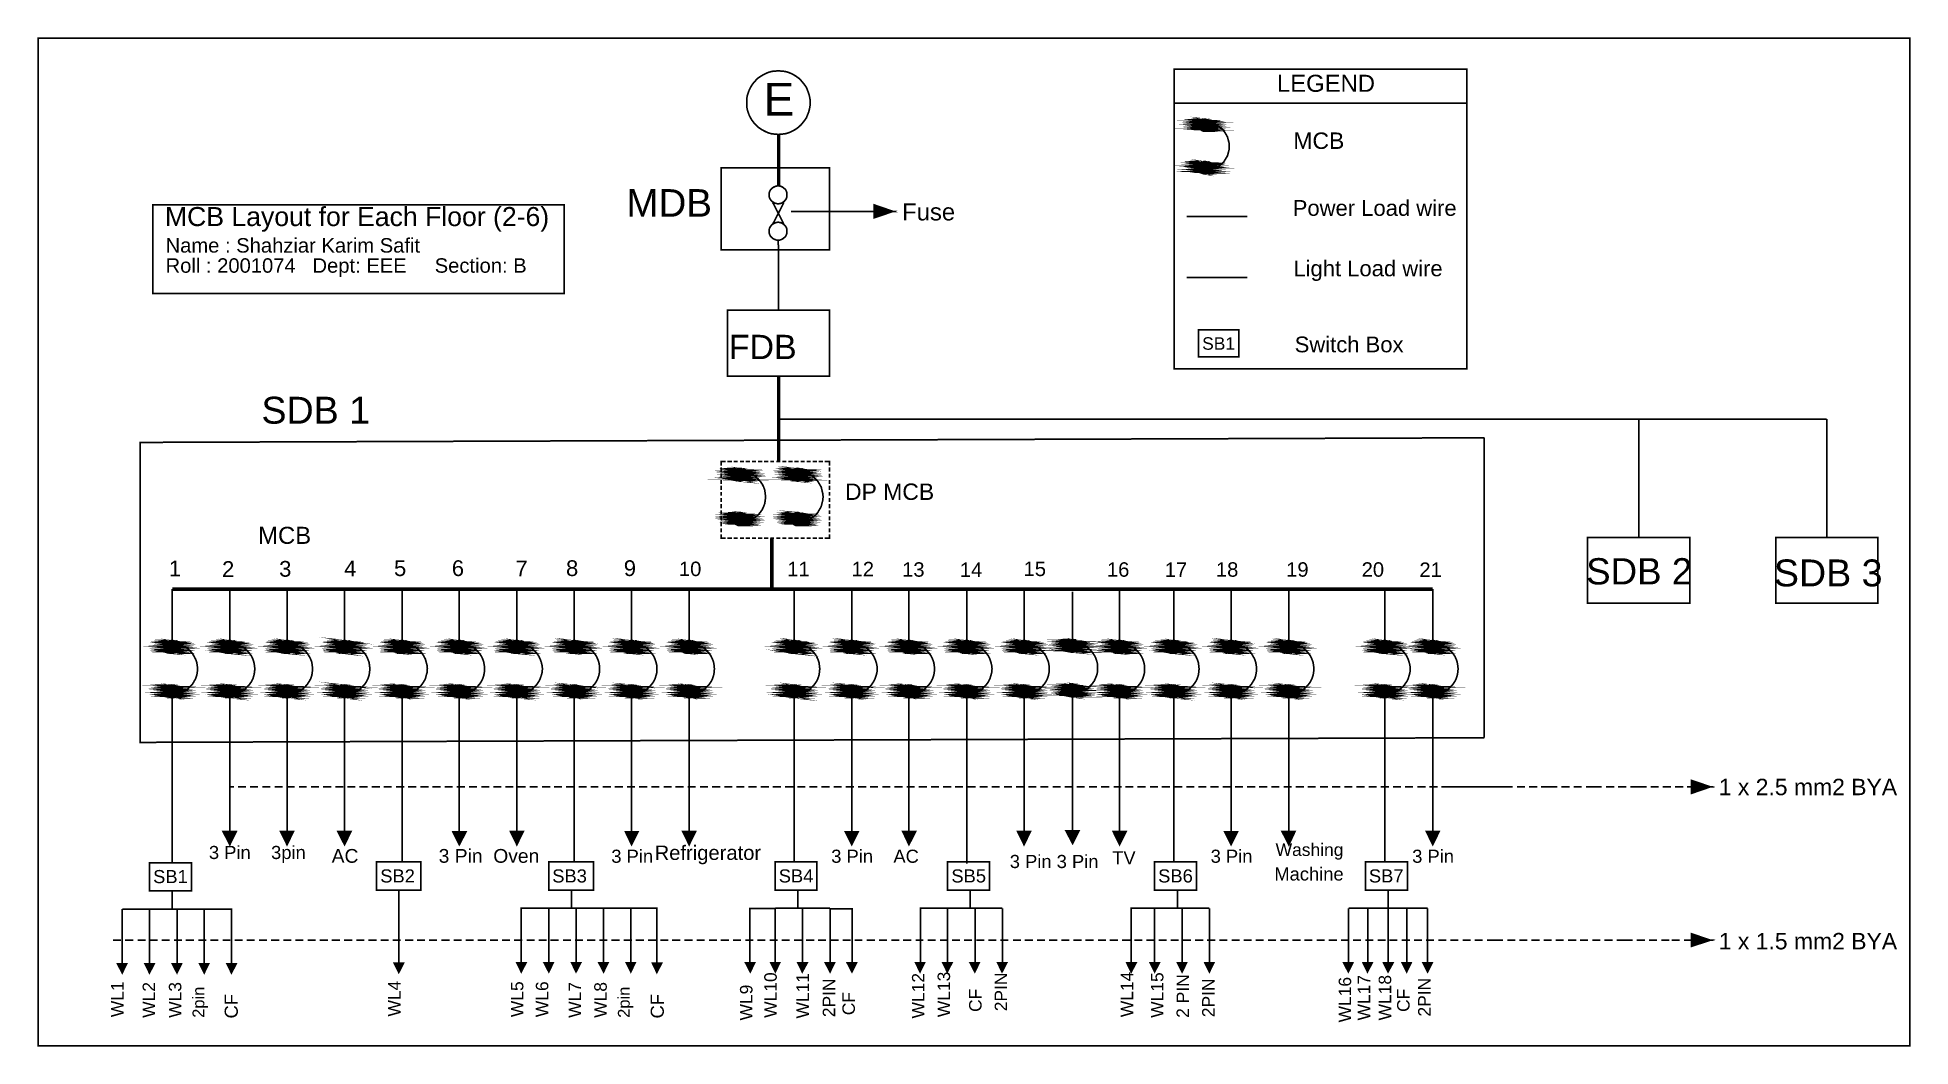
# Model space of a CAD drawing. Header units: millimetres. Extents: x 6 to 291, y 33 to 187.
import ezdxf

# ---------------------------------------------------------------- set-up
doc = ezdxf.new("R2010")
doc.units = ezdxf.units.MM
for name, color, linetype in [('H', 251, 'Continuous'), ('P', 255, 'Continuous'), ('T', 255, 'Continuous')]:
    doc.layers.add(name, color=color, linetype=linetype)
doc.styles.get("Standard").update_dxf_attribs({"font": 'arial.ttf'})

msp = doc.modelspace()

# ---------------------------------------------------------------- texts
at = {"layer": 'T', "attachment_point": 7}
for s, insert, char_height in [('{\\fArial|b0|i0|c0|p18;E}', (116.7, 175), 5), ('{\\fArial|b0|i0|c0|p18;LEGEND}', (194.9, 178.6), 2.6), ('{\\fArial|b0|i0|c0|p18;MCB}', (197.4, 169.9), 2.5), ('{\\fArial|b0|i0|c0|p18;MDB}', (95.8, 159.6), 4.2), ('{\\fArial|b0|i0|c0|p18;MCB Layout for Each Floor (2-6)}', (25.5, 157.3), 2.9), ('{\\fArial|b0|i0|c0|p18;Fuse}', (137.8, 159), 2.6), ('{\\fArial|b0|i0|c0|p18;Power Load wire}', (197.3, 159.7), 2.4), ('{\\fArial|b0|i0|c0|p18;Name : Shahziar Karim Safit}', (25.6, 154.1), 2.2), ('{\\fArial|b0|i0|c0|p18;Roll : 2001074   Dept: EEE     Section: B}', (25.6, 150.4), 2.2), ('{\\fArial|b0|i0|c0|p18;Light Load wire}', (197.4, 149.8), 2.4), ('{\\fArial|b0|i0|c0|p18;FDB}', (111.4, 137.9), 3.7), ('{\\fArial|b0|i0|c0|p18;SB1}', (183.5, 139.3), 1.9), ('{\\fArial|b0|i0|c0|p18;Switch Box}', (197.6, 138.9), 2.4), ('{\\fArial|b0|i0|c0|p18;SDB 1}', (40.2, 128), 4.1), ('{\\fArial|b0|i0|c0|p18;DP MCB}', (129.1, 116.4), 2.5), ('{\\fArial|b0|i0|c0|p18;MCB}', (39.7, 109.7), 2.6), ('{\\fArial|b0|i0|c0|p18;1}', (26.1, 104.8), 2.4), ('{\\fArial|b0|i0|c0|p18;2}', (34.2, 104.7), 2.4), ('{\\fArial|b0|i0|c0|p18;3}', (42.9, 104.7), 2.4), ('{\\fArial|b0|i0|c0|p18;4}', (52.8, 104.8), 2.4), ('{\\fArial|b0|i0|c0|p18;5}', (60.4, 104.8), 2.4), ('{\\fArial|b0|i0|c0|p18;6}', (69.2, 104.8), 2.4), ('{\\fArial|b0|i0|c0|p18;7}', (78.9, 104.8), 2.4), ('{\\fArial|b0|i0|c0|p18;8}', (86.6, 104.8), 2.4), ('{\\fArial|b0|i0|c0|p18;9}', (95.4, 104.8), 2.4), ('{\\fArial|b0|i0|c0|p18;10}', (103.8, 104.8), 2.2), ('{\\fArial|b0|i0|c0|p18;11}', (120.3, 104.8), 2.2), ('{\\fArial|b0|i0|c0|p18;12}', (130.1, 104.8), 2.2), ('{\\fArial|b0|i0|c0|p18;13}', (137.8, 104.7), 2.2), ('{\\fArial|b0|i0|c0|p18;14}', (146.6, 104.7), 2.2), ('{\\fArial|b0|i0|c0|p18;15}', (156.3, 104.8), 2.2), ('{\\fArial|b0|i0|c0|p18;16}', (169, 104.7), 2.2), ('{\\fArial|b0|i0|c0|p18;17}', (177.8, 104.7), 2.2), ('{\\fArial|b0|i0|c0|p18;18}', (185.6, 104.7), 2.2), ('{\\fArial|b0|i0|c0|p18;19}', (196.3, 104.7), 2.2), ('{\\fArial|b0|i0|c0|p18;20}', (207.8, 104.7), 2.2), ('{\\fArial|b0|i0|c0|p18;21}', (216.6, 104.7), 2.2), ('{\\fArial|b0|i0|c0|p18;SDB 2}', (242, 103.5), 4), ('{\\fArial|b0|i0|c0|p18;SDB 3}', (270.6, 103.2), 4.1), ('{\\fArial|b0|i0|c0|p18;1 x 2.5 mm2 BYA}', (262.2, 71.4), 2.5), ('{\\fArial|b0|i0|c0|p18;3 Pin    3pin}', (32.2, 61.1), 2), ('{\\fArial|b0|i0|c0|p18;AC}', (50.9, 61.1), 2.1), ('{\\fArial|b0|i0|c0|p18;3 Pin  Oven}', (67.2, 61.1), 2.1), ('{\\fArial|b0|i0|c0|p18;3 Pin}', (93.5, 61.1), 2), ('{\\fArial|b0|i0|c0|p18;Refrigerator}', (100.1, 60.9), 2.2), ('{\\fArial|b0|i0|c0|p18;3 Pin    AC}', (127, 61.1), 2), ('{\\fArial|b0|i0|c0|p18;TV}', (169.8, 60.9), 2), ('{\\fArial|b0|i0|c0|p18;3 Pin}', (184.8, 61.1), 2), ('{\\fArial|b0|i0|c0|p18;Washing}', (194.7, 61.6), 1.9), ('{\\fArial|b0|i0|c0|p18;3 Pin}', (215.5, 61.1), 2), ('{\\fArial|b0|i0|c0|p18;SB1}', (23.7, 58), 2), ('{\\fArial|b0|i0|c0|p18;SB2}', (58.3, 58.1), 2), ('{\\fArial|b0|i0|c0|p18;SB3}', (84.5, 58.1), 2), ('{\\fArial|b0|i0|c0|p18;SB4}', (119, 58.1), 2), ('{\\fArial|b0|i0|c0|p18;SB5}', (145.3, 58.1), 2), ('{\\fArial|b0|i0|c0|p18;3 Pin 3 Pin}', (154.2, 60.3), 2), ('{\\fArial|b0|i0|c0|p18;SB6}', (176.8, 58.1), 2), ('{\\fArial|b0|i0|c0|p18;Machine}', (194.5, 58.4), 2), ('{\\fArial|b0|i0|c0|p18;SB7}', (208.9, 58.1), 2), ('{\\fArial|b0|i0|c0|p18;1 x 1.5 mm2 BYA}', (262.2, 47.9), 2.5)]:
    msp.add_mtext(s, dxfattribs=dict(at, insert=insert, char_height=char_height))
at = {"layer": 'T', "attachment_point": 1, "rotation": 90}
for s, insert, char_height in [('{\\fArial|b0|i0|c0|p18;WL1}', (17.3, 37.6), 1.9), ('{\\fArial|b0|i0|c0|p18;WL2}', (22.1, 37.5), 1.9), ('{\\fArial|b0|i0|c0|p18;WL3}', (26.1, 37.5), 1.9), ('{\\fArial|b0|i0|c0|p18;WL4}', (59.5, 37.7), 1.9), ('{\\fArial|b0|i0|c0|p18;WL5}', (78.2, 37.6), 1.9), ('{\\fArial|b0|i0|c0|p18;WL6}', (82, 37.6), 1.9), ('{\\fArial|b0|i0|c0|p18;WL7}', (87, 37.5), 1.9), ('{\\fArial|b0|i0|c0|p18;WL8}', (90.9, 37.5), 1.9), ('{\\fArial|b0|i0|c0|p18;WL10}', (116.8, 37.5), 1.9), ('{\\fArial|b0|i0|c0|p18;WL11}', (121.7, 37.4), 1.9), ('{\\fArial|b0|i0|c0|p18;2PIN}', (125.7, 37.6), 1.9), ('{\\fArial|b0|i0|c0|p18;WL12}', (139.3, 37.4), 1.9), ('{\\fArial|b0|i0|c0|p18;WL13}', (143.2, 37.6), 1.9), ('{\\fArial|b0|i0|c0|p18;2PIN}', (151.9, 38.5), 1.9), ('{\\fArial|b0|i0|c0|p18;WL14}', (171.1, 37.6), 1.9), ('{\\fArial|b0|i0|c0|p18;WL15}', (175.7, 37.5), 1.9), ('{\\fArial|b0|i0|c0|p18;2 PIN}', (179.6, 37.5), 1.9), ('{\\fArial|b0|i0|c0|p18;2PIN}', (183.5, 37.6), 1.9), ('{\\fArial|b0|i0|c0|p18;WL16}', (204.3, 36.8), 1.9), ('{\\fArial|b0|i0|c0|p18;WL17}', (207.2, 37.1), 1.9), ('{\\fArial|b0|i0|c0|p18;WL18}', (210.4, 37.1), 1.9), ('{\\fArial|b0|i0|c0|p18;2PIN}', (216.4, 37.7), 1.9), ('{\\fArial|b0|i0|c0|p18;2pin}', (29.7, 37.5), 1.8), ('{\\fArial|b0|i0|c0|p18;CF}', (34.6, 37.4), 2), ('{\\fArial|b0|i0|c0|p18;2pin}', (94.5, 37.5), 1.8), ('{\\fArial|b0|i0|c0|p18;CF}', (99.5, 37.4), 2), ('{\\fArial|b0|i0|c0|p18;WL9}', (113.1, 37.1), 1.9), ('{\\fArial|b0|i0|c0|p18;CF}', (128.7, 37.9), 1.9), ('{\\fArial|b0|i0|c0|p18;CF}', (148, 38.4), 1.9), ('{\\fArial|b0|i0|c0|p18;CF}', (213.2, 38.4), 1.9)]:
    msp.add_mtext(s, dxfattribs=dict(at, insert=insert, char_height=char_height))

# ---------------------------------------------------------------- hatches: boundary and pattern name
at = {"layer": 'H', "linetype": 'Continuous'}
for points in [[(183.127, 174.043), (183.198, 174.131), (184.609, 174.131), (184.679, 174.043), (183.127, 174.043)], [(183.198, 174.131), (183.339, 174.255), (184.468, 174.255), (184.609, 174.131), (183.198, 174.131)], [(183.339, 174.255), (183.497, 174.343), (184.309, 174.343), (184.468, 174.255), (183.339, 174.255)], [(183.497, 174.343), (183.674, 174.431), (184.132, 174.431), (184.309, 174.343), (183.497, 174.343)], [(183.674, 174.431), (183.833, 174.466), (183.974, 174.466), (184.132, 174.431), (183.674, 174.431)], [(182.951, 173.531), (182.986, 173.708), (184.82, 173.708), (184.82, 173.531), (182.951, 173.531)], [(182.986, 173.373), (182.951, 173.531), (184.82, 173.531), (184.82, 173.373), (182.986, 173.373)], [(182.986, 173.708), (183.039, 173.884), (184.767, 173.884), (184.82, 173.708), (182.986, 173.708)], [(183.039, 173.196), (182.986, 173.373), (184.82, 173.373), (184.767, 173.196), (183.039, 173.196)], [(183.039, 173.884), (183.127, 174.043), (184.679, 174.043), (184.767, 173.884), (183.039, 173.884)], [(183.127, 173.038), (183.039, 173.196), (184.767, 173.196), (184.679, 173.038), (183.127, 173.038)], [(183.198, 172.896), (183.127, 173.038), (184.679, 173.038), (184.609, 172.896), (183.198, 172.896)], [(183.339, 172.826), (183.198, 172.896), (184.609, 172.896), (184.468, 172.826), (183.339, 172.826)], [(183.497, 172.738), (183.339, 172.826), (184.468, 172.826), (184.309, 172.738), (183.497, 172.738)], [(183.674, 172.649), (183.497, 172.738), (184.309, 172.738), (184.132, 172.649), (183.674, 172.649)], [(182.951, 167.111), (182.986, 167.234), (184.82, 167.234), (184.82, 167.111), (182.951, 167.111)], [(182.986, 166.934), (182.951, 167.111), (184.82, 167.111), (184.82, 166.934), (182.986, 166.934)], [(182.986, 167.234), (183.039, 167.393), (184.767, 167.393), (184.82, 167.234), (182.986, 167.234)], [(183.039, 166.723), (182.986, 166.934), (184.82, 166.934), (184.767, 166.723), (183.039, 166.723)], [(183.039, 167.393), (183.127, 167.569), (184.679, 167.569), (184.767, 167.393), (183.039, 167.393)], [(183.127, 166.599), (183.039, 166.723), (184.767, 166.723), (184.679, 166.599), (183.127, 166.599)], [(183.127, 167.569), (183.198, 167.693), (184.609, 167.693), (184.679, 167.569), (183.127, 167.569)], [(183.198, 166.423), (183.127, 166.599), (184.679, 166.599), (184.609, 166.423), (183.198, 166.423)], [(183.198, 167.693), (183.339, 167.816), (184.468, 167.816), (184.609, 167.693), (183.198, 167.693)], [(183.339, 166.335), (183.198, 166.423), (184.609, 166.423), (184.468, 166.335), (183.339, 166.335)], [(183.339, 167.816), (183.497, 167.905), (184.309, 167.905), (184.468, 167.816), (183.339, 167.816)], [(183.497, 166.264), (183.339, 166.335), (184.468, 166.335), (184.309, 166.264), (183.497, 166.264)], [(183.497, 167.905), (183.674, 167.958), (184.132, 167.958), (184.309, 167.905), (183.497, 167.905)], [(183.674, 166.176), (183.497, 166.264), (184.309, 166.264), (184.132, 166.176), (183.674, 166.176)], [(183.674, 167.958), (183.833, 167.993), (183.974, 167.993), (184.132, 167.958), (183.674, 167.958)], [(183.833, 166.123), (183.674, 166.176), (184.132, 166.176), (183.974, 166.123), (183.833, 166.123)], [(133.544, 159.438), (133.544, 161.396), (136.419, 160.408), (133.544, 159.438)], [(112.13, 120.28), (112.166, 120.456), (114.071, 120.456), (114.124, 120.28), (112.13, 120.28)], [(112.166, 120.121), (112.13, 120.28), (114.124, 120.28), (114.071, 120.121), (112.166, 120.121)], [(112.166, 120.456), (112.219, 120.615), (114.035, 120.615), (114.071, 120.456), (112.166, 120.456)], [(112.219, 119.909), (112.166, 120.121), (114.071, 120.121), (114.035, 119.909), (112.219, 119.909)], [(112.219, 120.615), (112.289, 120.756), (113.947, 120.756), (114.035, 120.615), (112.219, 120.615)], [(112.289, 119.733), (112.219, 119.909), (114.035, 119.909), (113.947, 119.733), (112.289, 119.733)], [(112.289, 120.756), (112.43, 120.915), (113.824, 120.915), (113.947, 120.756), (112.289, 120.756)], [(112.43, 120.915), (112.554, 121.038), (113.7, 121.038), (113.824, 120.915), (112.43, 120.915)], [(112.554, 121.038), (112.677, 121.126), (113.524, 121.126), (113.7, 121.038), (112.554, 121.038)], [(112.677, 121.126), (112.854, 121.179), (113.348, 121.179), (113.524, 121.126), (112.677, 121.126)], [(112.854, 121.179), (113.065, 121.214), (113.224, 121.214), (113.348, 121.179), (112.854, 121.179)], [(120.897, 120.28), (120.932, 120.456), (122.802, 120.456), (122.837, 120.28), (120.897, 120.28)], [(120.932, 120.121), (120.897, 120.28), (122.837, 120.28), (122.802, 120.121), (120.932, 120.121)], [(120.932, 120.456), (120.968, 120.615), (122.749, 120.615), (122.802, 120.456), (120.932, 120.456)], [(120.968, 119.909), (120.932, 120.121), (122.802, 120.121), (122.749, 119.909), (120.968, 119.909)], [(120.968, 120.615), (121.056, 120.756), (122.661, 120.756), (122.749, 120.615), (120.968, 120.615)], [(121.056, 119.733), (120.968, 119.909), (122.749, 119.909), (122.661, 119.733), (121.056, 119.733)], [(121.056, 120.756), (121.179, 120.915), (122.59, 120.915), (122.661, 120.756), (121.056, 120.756)], [(121.179, 120.915), (121.32, 121.038), (122.449, 121.038), (122.59, 120.915), (121.179, 120.915)], [(121.32, 121.038), (121.444, 121.126), (122.326, 121.126), (122.449, 121.038), (121.32, 121.038)], [(121.444, 121.126), (121.603, 121.179), (122.167, 121.179), (122.326, 121.126), (121.444, 121.126)], [(121.603, 121.179), (121.779, 121.214), (121.955, 121.214), (122.167, 121.179), (121.603, 121.179)], [(112.43, 119.609), (112.289, 119.733), (113.947, 119.733), (113.824, 119.609), (112.43, 119.609)], [(112.554, 119.486), (112.43, 119.609), (113.824, 119.609), (113.7, 119.486), (112.554, 119.486)], [(112.677, 119.433), (112.554, 119.486), (113.7, 119.486), (113.524, 119.433), (112.677, 119.433)], [(112.854, 119.345), (112.677, 119.433), (113.524, 119.433), (113.348, 119.345), (112.854, 119.345)], [(113.065, 119.309), (112.854, 119.345), (113.348, 119.345), (113.224, 119.309), (113.065, 119.309)], [(121.179, 119.609), (121.056, 119.733), (122.661, 119.733), (122.59, 119.609), (121.179, 119.609)], [(121.32, 119.486), (121.179, 119.609), (122.59, 119.609), (122.449, 119.486), (121.32, 119.486)], [(121.444, 119.433), (121.32, 119.486), (122.449, 119.486), (122.326, 119.433), (121.444, 119.433)], [(121.603, 119.345), (121.444, 119.433), (122.326, 119.433), (122.167, 119.345), (121.603, 119.345)], [(121.779, 119.309), (121.603, 119.345), (122.167, 119.345), (121.955, 119.309), (121.779, 119.309)], [(112.289, 114.018), (112.43, 114.141), (113.824, 114.141), (113.947, 114.018), (112.289, 114.018)], [(112.43, 114.141), (112.554, 114.265), (113.7, 114.265), (113.824, 114.141), (112.43, 114.141)], [(112.554, 114.265), (112.677, 114.353), (113.524, 114.353), (113.7, 114.265), (112.554, 114.265)], [(112.677, 114.353), (112.854, 114.441), (113.348, 114.441), (113.524, 114.353), (112.677, 114.353)], [(112.854, 114.441), (113.065, 114.476), (113.224, 114.476), (113.348, 114.441), (112.854, 114.441)], [(121.056, 114.018), (121.179, 114.141), (122.59, 114.141), (122.661, 114.018), (121.056, 114.018)], [(121.179, 114.141), (121.32, 114.265), (122.449, 114.265), (122.59, 114.141), (121.179, 114.141)], [(121.32, 114.265), (121.444, 114.353), (122.326, 114.353), (122.449, 114.265), (121.32, 114.265)], [(121.444, 114.353), (121.603, 114.441), (122.167, 114.441), (122.326, 114.353), (121.444, 114.353)], [(121.603, 114.441), (121.779, 114.476), (121.955, 114.476), (122.167, 114.441), (121.603, 114.441)], [(112.13, 113.506), (112.166, 113.683), (114.071, 113.683), (114.124, 113.506), (112.13, 113.506)], [(112.166, 113.348), (112.13, 113.506), (114.124, 113.506), (114.071, 113.348), (112.166, 113.348)], [(112.166, 113.683), (112.219, 113.841), (114.035, 113.841), (114.071, 113.683), (112.166, 113.683)], [(112.219, 113.171), (112.166, 113.348), (114.071, 113.348), (114.035, 113.171), (112.219, 113.171)], [(112.219, 113.841), (112.289, 114.018), (113.947, 114.018), (114.035, 113.841), (112.219, 113.841)], [(112.289, 112.995), (112.219, 113.171), (114.035, 113.171), (113.947, 112.995), (112.289, 112.995)], [(112.43, 112.836), (112.289, 112.995), (113.947, 112.995), (113.824, 112.836), (112.43, 112.836)], [(112.554, 112.713), (112.43, 112.836), (113.824, 112.836), (113.7, 112.713), (112.554, 112.713)], [(112.677, 112.624), (112.554, 112.713), (113.7, 112.713), (113.524, 112.624), (112.677, 112.624)], [(112.854, 112.536), (112.677, 112.624), (113.524, 112.624), (113.348, 112.536), (112.854, 112.536)], [(120.897, 113.506), (120.932, 113.683), (122.802, 113.683), (122.837, 113.506), (120.897, 113.506)], [(120.932, 113.348), (120.897, 113.506), (122.837, 113.506), (122.802, 113.348), (120.932, 113.348)], [(120.932, 113.683), (120.968, 113.841), (122.749, 113.841), (122.802, 113.683), (120.932, 113.683)], [(120.968, 113.171), (120.932, 113.348), (122.802, 113.348), (122.749, 113.171), (120.968, 113.171)], [(120.968, 113.841), (121.056, 114.018), (122.661, 114.018), (122.749, 113.841), (120.968, 113.841)], [(121.056, 112.995), (120.968, 113.171), (122.749, 113.171), (122.661, 112.995), (121.056, 112.995)], [(121.179, 112.836), (121.056, 112.995), (122.661, 112.995), (122.59, 112.836), (121.179, 112.836)], [(121.32, 112.713), (121.179, 112.836), (122.59, 112.836), (122.449, 112.713), (121.32, 112.713)], [(121.444, 112.624), (121.32, 112.713), (122.449, 112.713), (122.326, 112.624), (121.444, 112.624)], [(121.603, 112.536), (121.444, 112.624), (122.326, 112.624), (122.167, 112.536), (121.603, 112.536)], [(25.647, 94.156), (25.682, 94.368), (27.499, 94.368), (27.552, 94.156), (25.647, 94.156)], [(25.682, 94.368), (25.806, 94.544), (27.411, 94.544), (27.499, 94.368), (25.682, 94.368)], [(25.806, 94.544), (25.894, 94.668), (27.34, 94.668), (27.411, 94.544), (25.806, 94.544)], [(25.894, 94.668), (26.017, 94.791), (27.199, 94.791), (27.34, 94.668), (25.894, 94.668)], [(26.017, 94.791), (26.194, 94.88), (27.04, 94.88), (27.199, 94.791), (26.017, 94.791)], [(26.194, 94.88), (26.317, 94.968), (26.864, 94.968), (27.04, 94.88), (26.194, 94.88)], [(26.317, 94.968), (26.494, 95.003), (26.705, 95.003), (26.864, 94.968), (26.317, 94.968)], [(34.361, 94.156), (34.449, 94.368), (36.266, 94.368), (36.301, 94.156), (34.361, 94.156)], [(34.449, 94.368), (34.537, 94.544), (36.177, 94.544), (36.266, 94.368), (34.449, 94.368)], [(34.537, 94.544), (34.608, 94.668), (36.054, 94.668), (36.177, 94.544), (34.537, 94.544)], [(34.608, 94.668), (34.784, 94.791), (35.93, 94.791), (36.054, 94.668), (34.608, 94.668)], [(34.784, 94.791), (34.907, 94.88), (35.754, 94.88), (35.93, 94.791), (34.784, 94.791)], [(34.907, 94.88), (35.084, 94.968), (35.595, 94.968), (35.754, 94.88), (34.907, 94.88)], [(35.084, 94.968), (35.295, 95.003), (35.454, 95.003), (35.595, 94.968), (35.084, 94.968)], [(43.162, 94.156), (43.215, 94.368), (44.979, 94.368), (45.032, 94.156), (43.162, 94.156)], [(43.215, 94.368), (43.286, 94.544), (44.909, 94.544), (44.979, 94.368), (43.215, 94.368)], [(43.286, 94.544), (43.427, 94.668), (44.82, 94.668), (44.909, 94.544), (43.286, 94.544)], [(43.427, 94.668), (43.55, 94.791), (44.697, 94.791), (44.82, 94.668), (43.427, 94.668)], [(43.55, 94.791), (43.639, 94.88), (44.521, 94.88), (44.697, 94.791), (43.55, 94.791)], [(43.639, 94.88), (43.797, 94.968), (44.344, 94.968), (44.521, 94.88), (43.639, 94.88)], [(43.797, 94.968), (44.009, 95.003), (44.185, 95.003), (44.344, 94.968), (43.797, 94.968)], [(51.894, 94.156), (51.929, 94.368), (53.746, 94.368), (53.799, 94.156), (51.894, 94.156)], [(51.929, 94.368), (52.017, 94.544), (53.658, 94.544), (53.746, 94.368), (51.929, 94.368)], [(52.017, 94.544), (52.141, 94.668), (53.587, 94.668), (53.658, 94.544), (52.017, 94.544)], [(52.141, 94.668), (52.264, 94.791), (53.411, 94.791), (53.587, 94.668), (52.141, 94.668)], [(52.264, 94.791), (52.44, 94.88), (53.287, 94.88), (53.411, 94.791), (52.264, 94.791)], [(52.44, 94.88), (52.599, 94.968), (53.111, 94.968), (53.287, 94.88), (52.44, 94.88)], [(52.599, 94.968), (52.776, 95.003), (52.899, 95.003), (53.111, 94.968), (52.599, 94.968)], [(60.643, 94.156), (60.695, 94.368), (62.477, 94.368), (62.548, 94.156), (60.643, 94.156)], [(60.695, 94.368), (60.784, 94.544), (62.424, 94.544), (62.477, 94.368), (60.695, 94.368)], [(60.784, 94.544), (60.907, 94.668), (62.301, 94.668), (62.424, 94.544), (60.784, 94.544)], [(60.907, 94.668), (60.995, 94.791), (62.177, 94.791), (62.301, 94.668), (60.907, 94.668)], [(60.995, 94.791), (61.154, 94.88), (62.054, 94.88), (62.177, 94.791), (60.995, 94.791)], [(61.154, 94.88), (61.33, 94.968), (61.877, 94.968), (62.054, 94.88), (61.154, 94.88)], [(61.33, 94.968), (61.489, 95.003), (61.701, 95.003), (61.877, 94.968), (61.33, 94.968)], [(69.374, 94.156), (69.462, 94.368), (71.279, 94.368), (71.314, 94.156), (69.374, 94.156)], [(69.462, 94.368), (69.497, 94.544), (71.191, 94.544), (71.279, 94.368), (69.462, 94.368)], [(69.497, 94.544), (69.621, 94.668), (71.067, 94.668), (71.191, 94.544), (69.497, 94.544)], [(69.621, 94.668), (69.744, 94.791), (70.944, 94.791), (71.067, 94.668), (69.621, 94.668)], [(69.744, 94.791), (69.921, 94.88), (70.767, 94.88), (70.944, 94.791), (69.744, 94.791)], [(69.921, 94.88), (70.097, 94.968), (70.591, 94.968), (70.767, 94.88), (69.921, 94.88)], [(70.097, 94.968), (70.256, 95.003), (70.432, 95.003), (70.591, 94.968), (70.097, 94.968)], [(78.176, 94.156), (78.211, 94.368), (79.992, 94.368), (80.045, 94.156), (78.176, 94.156)], [(78.211, 94.368), (78.299, 94.544), (79.904, 94.544), (79.992, 94.368), (78.211, 94.368)], [(78.299, 94.544), (78.387, 94.668), (79.781, 94.668), (79.904, 94.544), (78.299, 94.544)], [(78.387, 94.668), (78.475, 94.791), (79.657, 94.791), (79.781, 94.668), (78.387, 94.668)], [(78.475, 94.791), (78.634, 94.88), (79.534, 94.88), (79.657, 94.791), (78.475, 94.791)], [(78.634, 94.88), (78.811, 94.968), (79.357, 94.968), (79.534, 94.88), (78.634, 94.88)], [(78.811, 94.968), (79.022, 95.003), (79.199, 95.003), (79.357, 94.968), (78.811, 94.968)], [(86.889, 94.156), (86.942, 94.368), (88.759, 94.368), (88.794, 94.156), (86.889, 94.156)], [(86.942, 94.368), (87.03, 94.544), (88.671, 94.544), (88.759, 94.368), (86.942, 94.368)], [(87.03, 94.544), (87.154, 94.668), (88.547, 94.668), (88.671, 94.544), (87.03, 94.544)], [(87.154, 94.668), (87.277, 94.791), (88.424, 94.791), (88.547, 94.668), (87.154, 94.668)], [(87.277, 94.791), (87.454, 94.88), (88.3, 94.88), (88.424, 94.791), (87.277, 94.791)], [(87.454, 94.88), (87.612, 94.968), (88.124, 94.968), (88.3, 94.88), (87.454, 94.88)], [(87.612, 94.968), (87.736, 95.003), (87.912, 95.003), (88.124, 94.968), (87.612, 94.968)], [(95.656, 94.156), (95.709, 94.368), (97.473, 94.368), (97.561, 94.156), (95.656, 94.156)], [(95.709, 94.368), (95.779, 94.544), (97.402, 94.544), (97.473, 94.368), (95.709, 94.368)], [(95.779, 94.544), (95.867, 94.668), (97.314, 94.668), (97.402, 94.544), (95.779, 94.544)], [(95.867, 94.668), (95.991, 94.791), (97.19, 94.791), (97.314, 94.668), (95.867, 94.668)], [(95.991, 94.791), (96.167, 94.88), (97.014, 94.88), (97.19, 94.791), (95.991, 94.791)], [(96.167, 94.88), (96.344, 94.968), (96.89, 94.968), (97.014, 94.88), (96.167, 94.88)], [(96.344, 94.968), (96.502, 95.003), (96.679, 95.003), (96.89, 94.968), (96.344, 94.968)], [(104.387, 94.156), (104.458, 94.368), (106.239, 94.368), (106.292, 94.156), (104.387, 94.156)], [(104.458, 94.368), (104.51, 94.544), (106.204, 94.544), (106.239, 94.368), (104.458, 94.368)], [(104.51, 94.544), (104.634, 94.668), (106.08, 94.668), (106.204, 94.544), (104.51, 94.544)], [(104.634, 94.668), (104.757, 94.791), (105.939, 94.791), (106.08, 94.668), (104.634, 94.668)], [(104.757, 94.791), (104.934, 94.88), (105.78, 94.88), (105.939, 94.791), (104.757, 94.791)], [(104.934, 94.88), (105.093, 94.968), (105.604, 94.968), (105.78, 94.88), (104.934, 94.88)], [(105.093, 94.968), (105.234, 95.003), (105.445, 95.003), (105.604, 94.968), (105.093, 94.968)], [(120.421, 94.156), (120.474, 94.368), (122.29, 94.368), (122.326, 94.156), (120.421, 94.156)], [(120.474, 94.368), (120.544, 94.544), (122.202, 94.544), (122.29, 94.368), (120.474, 94.368)], [(120.544, 94.544), (120.632, 94.668), (122.079, 94.668), (122.202, 94.544), (120.544, 94.544)], [(120.632, 94.668), (120.809, 94.791), (121.955, 94.791), (122.079, 94.668), (120.632, 94.668)], [(120.809, 94.791), (120.932, 94.88), (121.779, 94.88), (121.955, 94.791), (120.809, 94.791)], [(120.932, 94.88), (121.109, 94.968), (121.603, 94.968), (121.779, 94.88), (120.932, 94.88)], [(121.109, 94.968), (121.32, 95.003), (121.444, 95.003), (121.603, 94.968), (121.109, 94.968)], [(129.187, 94.156), (129.223, 94.368), (131.004, 94.368), (131.057, 94.156), (129.187, 94.156)], [(129.223, 94.368), (129.311, 94.544), (130.916, 94.544), (131.004, 94.368), (129.223, 94.368)], [(129.311, 94.544), (129.399, 94.668), (130.845, 94.668), (130.916, 94.544), (129.311, 94.544)], [(129.399, 94.668), (129.522, 94.791), (130.669, 94.791), (130.845, 94.668), (129.399, 94.668)], [(129.522, 94.791), (129.699, 94.88), (130.581, 94.88), (130.669, 94.791), (129.522, 94.791)], [(129.699, 94.88), (129.858, 94.968), (130.422, 94.968), (130.581, 94.88), (129.699, 94.88)], [(129.858, 94.968), (130.034, 95.003), (130.21, 95.003), (130.422, 94.968), (129.858, 94.968)], [(137.901, 94.156), (137.954, 94.368), (139.771, 94.368), (139.859, 94.156), (137.901, 94.156)], [(137.954, 94.368), (138.042, 94.544), (139.682, 94.544), (139.771, 94.368), (137.954, 94.368)], [(138.042, 94.544), (138.165, 94.668), (139.594, 94.668), (139.682, 94.544), (138.042, 94.544)], [(138.165, 94.668), (138.289, 94.791), (139.435, 94.791), (139.594, 94.668), (138.165, 94.668)], [(138.289, 94.791), (138.465, 94.88), (139.312, 94.88), (139.435, 94.791), (138.289, 94.791)], [(138.465, 94.88), (138.624, 94.968), (139.136, 94.968), (139.312, 94.88), (138.465, 94.88)], [(138.624, 94.968), (138.748, 95.003), (138.959, 95.003), (139.136, 94.968), (138.624, 94.968)], [(146.667, 94.156), (146.72, 94.368), (148.537, 94.368), (148.572, 94.156), (146.667, 94.156)], [(146.72, 94.368), (146.791, 94.544), (148.449, 94.544), (148.537, 94.368), (146.72, 94.368)], [(146.791, 94.544), (146.879, 94.668), (148.325, 94.668), (148.449, 94.544), (146.791, 94.544)], [(146.879, 94.668), (147.003, 94.791), (148.202, 94.791), (148.325, 94.668), (146.879, 94.668)], [(147.003, 94.791), (147.179, 94.88), (148.026, 94.88), (148.202, 94.791), (147.003, 94.791)], [(147.179, 94.88), (147.355, 94.968), (147.902, 94.968), (148.026, 94.88), (147.179, 94.88)], [(147.355, 94.968), (147.514, 95.003), (147.726, 95.003), (147.902, 94.968), (147.355, 94.968)], [(155.434, 94.156), (155.469, 94.368), (157.304, 94.368), (157.304, 94.156), (155.434, 94.156)], [(155.469, 94.368), (155.557, 94.544), (157.215, 94.544), (157.304, 94.368), (155.469, 94.368)], [(155.557, 94.544), (155.646, 94.668), (157.092, 94.668), (157.215, 94.544), (155.557, 94.544)], [(155.646, 94.668), (155.769, 94.791), (156.951, 94.791), (157.092, 94.668), (155.646, 94.668)], [(155.769, 94.791), (155.945, 94.88), (156.792, 94.88), (156.951, 94.791), (155.769, 94.791)], [(155.945, 94.88), (156.104, 94.968), (156.616, 94.968), (156.792, 94.88), (155.945, 94.88)], [(156.104, 94.968), (156.281, 95.003), (156.457, 95.003), (156.616, 94.968), (156.104, 94.968)], [(162.754, 94.156), (162.807, 94.333), (164.712, 94.333), (164.712, 94.156), (162.754, 94.156)], [(162.807, 94.333), (162.842, 94.509), (164.659, 94.509), (164.712, 94.333), (162.807, 94.333)], [(162.842, 94.509), (162.93, 94.668), (164.571, 94.668), (164.659, 94.509), (162.842, 94.509)], [(162.93, 94.668), (163.019, 94.791), (164.447, 94.791), (164.571, 94.668), (162.93, 94.668)], [(163.019, 94.791), (163.142, 94.933), (164.324, 94.933), (164.447, 94.791), (163.019, 94.791)], [(163.142, 94.933), (163.301, 95.003), (164.148, 95.003), (164.324, 94.933), (163.142, 94.933)], [(163.301, 95.003), (163.477, 95.091), (163.989, 95.091), (164.148, 95.003), (163.301, 95.003)], [(163.477, 95.091), (163.689, 95.144), (163.865, 95.144), (163.989, 95.091), (163.477, 95.091)], [(169.951, 94.156), (170.039, 94.368), (171.82, 94.368), (171.856, 94.156), (169.951, 94.156)], [(170.039, 94.368), (170.074, 94.544), (171.732, 94.544), (171.82, 94.368), (170.039, 94.368)], [(170.074, 94.544), (170.162, 94.668), (171.609, 94.668), (171.732, 94.544), (170.074, 94.544)], [(170.162, 94.668), (170.286, 94.791), (171.485, 94.791), (171.609, 94.668), (170.162, 94.668)], [(170.286, 94.791), (170.462, 94.88), (171.309, 94.88), (171.485, 94.791), (170.286, 94.791)], [(170.462, 94.88), (170.639, 94.968), (171.185, 94.968), (171.309, 94.88), (170.462, 94.88)], [(170.639, 94.968), (170.797, 95.003), (171.009, 95.003), (171.185, 94.968), (170.639, 94.968)], [(178.206, 94.156), (178.259, 94.368), (180.075, 94.368), (180.111, 94.156), (178.206, 94.156)], [(178.259, 94.368), (178.329, 94.544), (179.987, 94.544), (180.075, 94.368), (178.259, 94.368)], [(178.329, 94.544), (178.417, 94.668), (179.864, 94.668), (179.987, 94.544), (178.329, 94.544)], [(178.417, 94.668), (178.594, 94.791), (179.74, 94.791), (179.864, 94.668), (178.417, 94.668)], [(178.594, 94.791), (178.717, 94.88), (179.564, 94.88), (179.74, 94.791), (178.594, 94.791)], [(178.717, 94.88), (178.894, 94.968), (179.388, 94.968), (179.564, 94.88), (178.717, 94.88)], [(178.894, 94.968), (179.105, 95.003), (179.264, 95.003), (179.388, 94.968), (178.894, 94.968)], [(186.972, 94.156), (187.008, 94.368), (188.789, 94.368), (188.842, 94.156), (186.972, 94.156)], [(187.008, 94.368), (187.096, 94.544), (188.701, 94.544), (188.789, 94.368), (187.008, 94.368)], [(187.096, 94.544), (187.219, 94.668), (188.63, 94.668), (188.701, 94.544), (187.096, 94.544)], [(187.219, 94.668), (187.36, 94.791), (188.489, 94.791), (188.63, 94.668), (187.219, 94.668)], [(187.36, 94.791), (187.484, 94.88), (188.366, 94.88), (188.489, 94.791), (187.36, 94.791)], [(187.484, 94.88), (187.643, 94.968), (188.207, 94.968), (188.366, 94.88), (187.484, 94.88)], [(187.643, 94.968), (187.819, 95.003), (187.995, 95.003), (188.207, 94.968), (187.643, 94.968)], [(195.686, 94.156), (195.739, 94.368), (197.556, 94.368), (197.644, 94.156), (195.686, 94.156)], [(195.739, 94.368), (195.827, 94.544), (197.467, 94.544), (197.556, 94.368), (195.739, 94.368)], [(195.827, 94.544), (195.95, 94.668), (197.379, 94.668), (197.467, 94.544), (195.827, 94.544)], [(195.95, 94.668), (196.074, 94.791), (197.22, 94.791), (197.379, 94.668), (195.95, 94.668)], [(196.074, 94.791), (196.25, 94.88), (197.097, 94.88), (197.22, 94.791), (196.074, 94.791)], [(196.25, 94.88), (196.409, 94.968), (196.921, 94.968), (197.097, 94.88), (196.25, 94.88)], [(196.409, 94.968), (196.585, 95.003), (196.744, 95.003), (196.921, 94.968), (196.409, 94.968)], [(210.379, 94.156), (210.432, 94.368), (212.196, 94.368), (212.249, 94.156), (210.379, 94.156)], [(210.432, 94.368), (210.503, 94.544), (212.125, 94.544), (212.196, 94.368), (210.432, 94.368)], [(210.503, 94.544), (210.644, 94.668), (212.037, 94.668), (212.125, 94.544), (210.503, 94.544)], [(210.644, 94.668), (210.714, 94.791), (211.861, 94.791), (212.037, 94.668), (210.644, 94.668)], [(210.714, 94.791), (210.855, 94.88), (211.737, 94.88), (211.861, 94.791), (210.714, 94.791)], [(210.855, 94.88), (211.014, 94.968), (211.561, 94.968), (211.737, 94.88), (210.855, 94.88)], [(211.014, 94.968), (211.226, 95.003), (211.402, 95.003), (211.561, 94.968), (211.014, 94.968)], [(217.664, 94.156), (217.699, 94.368), (219.534, 94.368), (219.604, 94.156), (217.664, 94.156)], [(217.699, 94.368), (217.787, 94.544), (219.445, 94.544), (219.534, 94.368), (217.699, 94.368)], [(217.787, 94.544), (217.911, 94.668), (219.357, 94.668), (219.445, 94.544), (217.787, 94.544)], [(217.911, 94.668), (218.052, 94.791), (219.234, 94.791), (219.357, 94.668), (217.911, 94.668)], [(218.052, 94.791), (218.211, 94.88), (219.057, 94.88), (219.234, 94.791), (218.052, 94.791)], [(218.211, 94.88), (218.387, 94.968), (218.899, 94.968), (219.057, 94.88), (218.211, 94.88)], [(218.387, 94.968), (218.546, 95.003), (218.722, 95.003), (218.899, 94.968), (218.387, 94.968)], [(25.647, 93.998), (25.647, 94.156), (27.552, 94.156), (27.552, 93.998), (25.647, 93.998)], [(25.647, 93.874), (25.647, 93.998), (27.552, 93.998), (27.552, 93.874), (25.647, 93.874)], [(25.682, 93.663), (25.647, 93.874), (27.552, 93.874), (27.499, 93.663), (25.682, 93.663)], [(25.806, 93.521), (25.682, 93.663), (27.499, 93.663), (27.411, 93.521), (25.806, 93.521)], [(25.894, 93.363), (25.806, 93.521), (27.411, 93.521), (27.34, 93.363), (25.894, 93.363)], [(26.017, 93.239), (25.894, 93.363), (27.34, 93.363), (27.199, 93.239), (26.017, 93.239)], [(26.194, 93.151), (26.017, 93.239), (27.199, 93.239), (27.04, 93.151), (26.194, 93.151)], [(26.317, 93.098), (26.194, 93.151), (27.04, 93.151), (26.864, 93.098), (26.317, 93.098)], [(26.494, 93.063), (26.317, 93.098), (26.864, 93.098), (26.705, 93.063), (26.494, 93.063)], [(34.361, 93.998), (34.361, 94.156), (36.301, 94.156), (36.301, 93.998), (34.361, 93.998)], [(34.361, 93.874), (34.361, 93.998), (36.301, 93.998), (36.301, 93.874), (34.361, 93.874)], [(34.449, 93.663), (34.361, 93.874), (36.301, 93.874), (36.266, 93.663), (34.449, 93.663)], [(34.537, 93.521), (34.449, 93.663), (36.266, 93.663), (36.177, 93.521), (34.537, 93.521)], [(34.608, 93.363), (34.537, 93.521), (36.177, 93.521), (36.054, 93.363), (34.608, 93.363)], [(34.784, 93.239), (34.608, 93.363), (36.054, 93.363), (35.93, 93.239), (34.784, 93.239)], [(34.907, 93.151), (34.784, 93.239), (35.93, 93.239), (35.754, 93.151), (34.907, 93.151)], [(35.084, 93.098), (34.907, 93.151), (35.754, 93.151), (35.595, 93.098), (35.084, 93.098)], [(35.295, 93.063), (35.084, 93.098), (35.595, 93.098), (35.454, 93.063), (35.295, 93.063)], [(43.127, 93.998), (43.162, 94.156), (45.032, 94.156), (45.067, 93.998), (43.127, 93.998)], [(43.162, 93.874), (43.127, 93.998), (45.067, 93.998), (45.032, 93.874), (43.162, 93.874)], [(43.215, 93.663), (43.162, 93.874), (45.032, 93.874), (44.979, 93.663), (43.215, 93.663)], [(43.286, 93.521), (43.215, 93.663), (44.979, 93.663), (44.909, 93.521), (43.286, 93.521)], [(43.427, 93.363), (43.286, 93.521), (44.909, 93.521), (44.82, 93.363), (43.427, 93.363)], [(43.55, 93.239), (43.427, 93.363), (44.82, 93.363), (44.697, 93.239), (43.55, 93.239)], [(43.639, 93.151), (43.55, 93.239), (44.697, 93.239), (44.521, 93.151), (43.639, 93.151)], [(43.797, 93.098), (43.639, 93.151), (44.521, 93.151), (44.344, 93.098), (43.797, 93.098)], [(44.009, 93.063), (43.797, 93.098), (44.344, 93.098), (44.185, 93.063), (44.009, 93.063)], [(51.841, 93.998), (51.894, 94.156), (53.799, 94.156), (53.834, 93.998), (51.841, 93.998)], [(51.894, 93.874), (51.841, 93.998), (53.834, 93.998), (53.799, 93.874), (51.894, 93.874)], [(51.929, 93.663), (51.894, 93.874), (53.799, 93.874), (53.746, 93.663), (51.929, 93.663)], [(52.017, 93.521), (51.929, 93.663), (53.746, 93.663), (53.658, 93.521), (52.017, 93.521)], [(52.141, 93.363), (52.017, 93.521), (53.658, 93.521), (53.587, 93.363), (52.141, 93.363)], [(52.264, 93.239), (52.141, 93.363), (53.587, 93.363), (53.411, 93.239), (52.264, 93.239)], [(52.44, 93.151), (52.264, 93.239), (53.411, 93.239), (53.287, 93.151), (52.44, 93.151)], [(52.599, 93.098), (52.44, 93.151), (53.287, 93.151), (53.111, 93.098), (52.599, 93.098)], [(52.776, 93.063), (52.599, 93.098), (53.111, 93.098), (52.899, 93.063), (52.776, 93.063)], [(60.643, 93.998), (60.643, 94.156), (62.548, 94.156), (62.548, 93.998), (60.643, 93.998)], [(60.643, 93.874), (60.643, 93.998), (62.548, 93.998), (62.548, 93.874), (60.643, 93.874)], [(60.695, 93.663), (60.643, 93.874), (62.548, 93.874), (62.477, 93.663), (60.695, 93.663)], [(60.784, 93.521), (60.695, 93.663), (62.477, 93.663), (62.424, 93.521), (60.784, 93.521)], [(60.907, 93.363), (60.784, 93.521), (62.424, 93.521), (62.301, 93.363), (60.907, 93.363)], [(60.995, 93.239), (60.907, 93.363), (62.301, 93.363), (62.177, 93.239), (60.995, 93.239)], [(61.154, 93.151), (60.995, 93.239), (62.177, 93.239), (62.054, 93.151), (61.154, 93.151)], [(61.33, 93.098), (61.154, 93.151), (62.054, 93.151), (61.877, 93.098), (61.33, 93.098)], [(61.489, 93.063), (61.33, 93.098), (61.877, 93.098), (61.701, 93.063), (61.489, 93.063)], [(69.374, 93.998), (69.374, 94.156), (71.314, 94.156), (71.314, 93.998), (69.374, 93.998)], [(69.374, 93.874), (69.374, 93.998), (71.314, 93.998), (71.314, 93.874), (69.374, 93.874)], [(69.462, 93.663), (69.374, 93.874), (71.314, 93.874), (71.279, 93.663), (69.462, 93.663)], [(69.497, 93.521), (69.462, 93.663), (71.279, 93.663), (71.191, 93.521), (69.497, 93.521)], [(69.621, 93.363), (69.497, 93.521), (71.191, 93.521), (71.067, 93.363), (69.621, 93.363)], [(69.744, 93.239), (69.621, 93.363), (71.067, 93.363), (70.944, 93.239), (69.744, 93.239)], [(69.921, 93.151), (69.744, 93.239), (70.944, 93.239), (70.767, 93.151), (69.921, 93.151)], [(70.097, 93.098), (69.921, 93.151), (70.767, 93.151), (70.591, 93.098), (70.097, 93.098)], [(70.256, 93.063), (70.097, 93.098), (70.591, 93.098), (70.432, 93.063), (70.256, 93.063)], [(78.14, 93.998), (78.176, 94.156), (80.045, 94.156), (80.081, 93.998), (78.14, 93.998)], [(78.176, 93.874), (78.14, 93.998), (80.081, 93.998), (80.045, 93.874), (78.176, 93.874)], [(78.211, 93.663), (78.176, 93.874), (80.045, 93.874), (79.992, 93.663), (78.211, 93.663)], [(78.299, 93.521), (78.211, 93.663), (79.992, 93.663), (79.904, 93.521), (78.299, 93.521)], [(78.387, 93.363), (78.299, 93.521), (79.904, 93.521), (79.781, 93.363), (78.387, 93.363)], [(78.475, 93.239), (78.387, 93.363), (79.781, 93.363), (79.657, 93.239), (78.475, 93.239)], [(78.634, 93.151), (78.475, 93.239), (79.657, 93.239), (79.534, 93.151), (78.634, 93.151)], [(78.811, 93.098), (78.634, 93.151), (79.534, 93.151), (79.357, 93.098), (78.811, 93.098)], [(79.022, 93.063), (78.811, 93.098), (79.357, 93.098), (79.199, 93.063), (79.022, 93.063)], [(86.854, 93.998), (86.889, 94.156), (88.794, 94.156), (88.847, 93.998), (86.854, 93.998)], [(86.889, 93.874), (86.854, 93.998), (88.847, 93.998), (88.794, 93.874), (86.889, 93.874)], [(86.942, 93.663), (86.889, 93.874), (88.794, 93.874), (88.759, 93.663), (86.942, 93.663)], [(87.03, 93.521), (86.942, 93.663), (88.759, 93.663), (88.671, 93.521), (87.03, 93.521)], [(87.154, 93.363), (87.03, 93.521), (88.671, 93.521), (88.547, 93.363), (87.154, 93.363)], [(87.277, 93.239), (87.154, 93.363), (88.547, 93.363), (88.424, 93.239), (87.277, 93.239)], [(87.454, 93.151), (87.277, 93.239), (88.424, 93.239), (88.3, 93.151), (87.454, 93.151)], [(87.612, 93.098), (87.454, 93.151), (88.3, 93.151), (88.124, 93.098), (87.612, 93.098)], [(87.736, 93.063), (87.612, 93.098), (88.124, 93.098), (87.912, 93.063), (87.736, 93.063)], [(95.656, 93.998), (95.656, 94.156), (97.561, 94.156), (97.561, 93.998), (95.656, 93.998)], [(95.656, 93.874), (95.656, 93.998), (97.561, 93.998), (97.561, 93.874), (95.656, 93.874)], [(95.709, 93.663), (95.656, 93.874), (97.561, 93.874), (97.473, 93.663), (95.709, 93.663)], [(95.779, 93.521), (95.709, 93.663), (97.473, 93.663), (97.402, 93.521), (95.779, 93.521)], [(95.867, 93.363), (95.779, 93.521), (97.402, 93.521), (97.314, 93.363), (95.867, 93.363)], [(95.991, 93.239), (95.867, 93.363), (97.314, 93.363), (97.19, 93.239), (95.991, 93.239)], [(96.167, 93.151), (95.991, 93.239), (97.19, 93.239), (97.014, 93.151), (96.167, 93.151)], [(96.344, 93.098), (96.167, 93.151), (97.014, 93.151), (96.89, 93.098), (96.344, 93.098)], [(96.502, 93.063), (96.344, 93.098), (96.89, 93.098), (96.679, 93.063), (96.502, 93.063)], [(104.387, 93.998), (104.387, 94.156), (106.292, 94.156), (106.292, 93.998), (104.387, 93.998)], [(104.387, 93.874), (104.387, 93.998), (106.292, 93.998), (106.292, 93.874), (104.387, 93.874)], [(104.458, 93.663), (104.387, 93.874), (106.292, 93.874), (106.239, 93.663), (104.458, 93.663)], [(104.51, 93.521), (104.458, 93.663), (106.239, 93.663), (106.204, 93.521), (104.51, 93.521)], [(104.634, 93.363), (104.51, 93.521), (106.204, 93.521), (106.08, 93.363), (104.634, 93.363)], [(104.757, 93.239), (104.634, 93.363), (106.08, 93.363), (105.939, 93.239), (104.757, 93.239)], [(104.934, 93.151), (104.757, 93.239), (105.939, 93.239), (105.78, 93.151), (104.934, 93.151)], [(105.093, 93.098), (104.934, 93.151), (105.78, 93.151), (105.604, 93.098), (105.093, 93.098)], [(105.234, 93.063), (105.093, 93.098), (105.604, 93.098), (105.445, 93.063), (105.234, 93.063)], [(120.385, 93.998), (120.421, 94.156), (122.326, 94.156), (122.326, 93.998), (120.385, 93.998)], [(120.421, 93.874), (120.385, 93.998), (122.326, 93.998), (122.326, 93.874), (120.421, 93.874)], [(120.474, 93.663), (120.421, 93.874), (122.326, 93.874), (122.29, 93.663), (120.474, 93.663)], [(120.544, 93.521), (120.474, 93.663), (122.29, 93.663), (122.202, 93.521), (120.544, 93.521)], [(120.632, 93.363), (120.544, 93.521), (122.202, 93.521), (122.079, 93.363), (120.632, 93.363)], [(120.809, 93.239), (120.632, 93.363), (122.079, 93.363), (121.955, 93.239), (120.809, 93.239)], [(120.932, 93.151), (120.809, 93.239), (121.955, 93.239), (121.779, 93.151), (120.932, 93.151)], [(121.109, 93.098), (120.932, 93.151), (121.779, 93.151), (121.603, 93.098), (121.109, 93.098)], [(121.32, 93.063), (121.109, 93.098), (121.603, 93.098), (121.444, 93.063), (121.32, 93.063)], [(129.152, 93.998), (129.187, 94.156), (131.057, 94.156), (131.092, 93.998), (129.152, 93.998)], [(129.187, 93.874), (129.152, 93.998), (131.092, 93.998), (131.057, 93.874), (129.187, 93.874)], [(129.223, 93.663), (129.187, 93.874), (131.057, 93.874), (131.004, 93.663), (129.223, 93.663)], [(129.311, 93.521), (129.223, 93.663), (131.004, 93.663), (130.916, 93.521), (129.311, 93.521)], [(129.399, 93.363), (129.311, 93.521), (130.916, 93.521), (130.845, 93.363), (129.399, 93.363)], [(129.522, 93.239), (129.399, 93.363), (130.845, 93.363), (130.669, 93.239), (129.522, 93.239)], [(129.699, 93.151), (129.522, 93.239), (130.669, 93.239), (130.581, 93.151), (129.699, 93.151)], [(129.858, 93.098), (129.699, 93.151), (130.581, 93.151), (130.422, 93.098), (129.858, 93.098)], [(130.034, 93.063), (129.858, 93.098), (130.422, 93.098), (130.21, 93.063), (130.034, 93.063)], [(137.901, 93.998), (137.901, 94.156), (139.859, 94.156), (139.859, 93.998), (137.901, 93.998)], [(137.901, 93.874), (137.901, 93.998), (139.859, 93.998), (139.859, 93.874), (137.901, 93.874)], [(137.954, 93.663), (137.901, 93.874), (139.859, 93.874), (139.771, 93.663), (137.954, 93.663)], [(138.042, 93.521), (137.954, 93.663), (139.771, 93.663), (139.682, 93.521), (138.042, 93.521)], [(138.165, 93.363), (138.042, 93.521), (139.682, 93.521), (139.594, 93.363), (138.165, 93.363)], [(138.289, 93.239), (138.165, 93.363), (139.594, 93.363), (139.435, 93.239), (138.289, 93.239)], [(138.465, 93.151), (138.289, 93.239), (139.435, 93.239), (139.312, 93.151), (138.465, 93.151)], [(138.624, 93.098), (138.465, 93.151), (139.312, 93.151), (139.136, 93.098), (138.624, 93.098)], [(138.748, 93.063), (138.624, 93.098), (139.136, 93.098), (138.959, 93.063), (138.748, 93.063)], [(146.667, 93.998), (146.667, 94.156), (148.572, 94.156), (148.572, 93.998), (146.667, 93.998)], [(146.667, 93.874), (146.667, 93.998), (148.572, 93.998), (148.572, 93.874), (146.667, 93.874)], [(146.72, 93.663), (146.667, 93.874), (148.572, 93.874), (148.537, 93.663), (146.72, 93.663)], [(146.791, 93.521), (146.72, 93.663), (148.537, 93.663), (148.449, 93.521), (146.791, 93.521)], [(146.879, 93.363), (146.791, 93.521), (148.449, 93.521), (148.325, 93.363), (146.879, 93.363)], [(147.003, 93.239), (146.879, 93.363), (148.325, 93.363), (148.202, 93.239), (147.003, 93.239)], [(147.179, 93.151), (147.003, 93.239), (148.202, 93.239), (148.026, 93.151), (147.179, 93.151)], [(147.355, 93.098), (147.179, 93.151), (148.026, 93.151), (147.902, 93.098), (147.355, 93.098)], [(147.514, 93.063), (147.355, 93.098), (147.902, 93.098), (147.726, 93.063), (147.514, 93.063)], [(155.399, 93.998), (155.434, 94.156), (157.304, 94.156), (157.304, 93.998), (155.399, 93.998)], [(155.434, 93.874), (155.399, 93.998), (157.304, 93.998), (157.304, 93.874), (155.434, 93.874)], [(155.469, 93.663), (155.434, 93.874), (157.304, 93.874), (157.304, 93.663), (155.469, 93.663)], [(155.557, 93.521), (155.469, 93.663), (157.304, 93.663), (157.215, 93.521), (155.557, 93.521)], [(155.646, 93.363), (155.557, 93.521), (157.215, 93.521), (157.092, 93.363), (155.646, 93.363)], [(155.769, 93.239), (155.646, 93.363), (157.092, 93.363), (156.951, 93.239), (155.769, 93.239)], [(155.945, 93.151), (155.769, 93.239), (156.951, 93.239), (156.792, 93.151), (155.945, 93.151)], [(156.104, 93.098), (155.945, 93.151), (156.792, 93.151), (156.616, 93.098), (156.104, 93.098)], [(156.281, 93.063), (156.104, 93.098), (156.616, 93.098), (156.457, 93.063), (156.281, 93.063)], [(162.807, 93.998), (162.754, 94.156), (164.712, 94.156), (164.712, 93.998), (162.807, 93.998)], [(162.842, 93.786), (162.807, 93.998), (164.712, 93.998), (164.659, 93.786), (162.842, 93.786)], [(162.93, 93.663), (162.842, 93.786), (164.659, 93.786), (164.571, 93.663), (162.93, 93.663)], [(163.019, 93.486), (162.93, 93.663), (164.571, 93.663), (164.447, 93.486), (163.019, 93.486)], [(163.142, 93.363), (163.019, 93.486), (164.447, 93.486), (164.324, 93.363), (163.142, 93.363)], [(163.301, 93.31), (163.142, 93.363), (164.324, 93.363), (164.148, 93.31), (163.301, 93.31)], [(163.477, 93.274), (163.301, 93.31), (164.148, 93.31), (163.989, 93.274), (163.477, 93.274)], [(163.689, 93.239), (163.477, 93.274), (163.989, 93.274), (163.865, 93.239), (163.689, 93.239)], [(169.951, 93.998), (169.951, 94.156), (171.856, 94.156), (171.856, 93.998), (169.951, 93.998)], [(169.951, 93.874), (169.951, 93.998), (171.856, 93.998), (171.856, 93.874), (169.951, 93.874)], [(170.039, 93.663), (169.951, 93.874), (171.856, 93.874), (171.82, 93.663), (170.039, 93.663)], [(170.074, 93.521), (170.039, 93.663), (171.82, 93.663), (171.732, 93.521), (170.074, 93.521)], [(170.162, 93.363), (170.074, 93.521), (171.732, 93.521), (171.609, 93.363), (170.162, 93.363)], [(170.286, 93.239), (170.162, 93.363), (171.609, 93.363), (171.485, 93.239), (170.286, 93.239)], [(170.462, 93.151), (170.286, 93.239), (171.485, 93.239), (171.309, 93.151), (170.462, 93.151)], [(170.639, 93.098), (170.462, 93.151), (171.309, 93.151), (171.185, 93.098), (170.639, 93.098)], [(170.797, 93.063), (170.639, 93.098), (171.185, 93.098), (171.009, 93.063), (170.797, 93.063)], [(178.17, 93.998), (178.206, 94.156), (180.111, 94.156), (180.111, 93.998), (178.17, 93.998)], [(178.206, 93.874), (178.17, 93.998), (180.111, 93.998), (180.111, 93.874), (178.206, 93.874)], [(178.259, 93.663), (178.206, 93.874), (180.111, 93.874), (180.075, 93.663), (178.259, 93.663)], [(178.329, 93.521), (178.259, 93.663), (180.075, 93.663), (179.987, 93.521), (178.329, 93.521)], [(178.417, 93.363), (178.329, 93.521), (179.987, 93.521), (179.864, 93.363), (178.417, 93.363)], [(178.594, 93.239), (178.417, 93.363), (179.864, 93.363), (179.74, 93.239), (178.594, 93.239)], [(178.717, 93.151), (178.594, 93.239), (179.74, 93.239), (179.564, 93.151), (178.717, 93.151)], [(178.894, 93.098), (178.717, 93.151), (179.564, 93.151), (179.388, 93.098), (178.894, 93.098)], [(179.105, 93.063), (178.894, 93.098), (179.388, 93.098), (179.264, 93.063), (179.105, 93.063)], [(186.937, 93.998), (186.972, 94.156), (188.842, 94.156), (188.877, 93.998), (186.937, 93.998)], [(186.972, 93.874), (186.937, 93.998), (188.877, 93.998), (188.842, 93.874), (186.972, 93.874)], [(187.008, 93.663), (186.972, 93.874), (188.842, 93.874), (188.789, 93.663), (187.008, 93.663)], [(187.096, 93.521), (187.008, 93.663), (188.789, 93.663), (188.701, 93.521), (187.096, 93.521)], [(187.219, 93.363), (187.096, 93.521), (188.701, 93.521), (188.63, 93.363), (187.219, 93.363)], [(187.36, 93.239), (187.219, 93.363), (188.63, 93.363), (188.489, 93.239), (187.36, 93.239)], [(187.484, 93.151), (187.36, 93.239), (188.489, 93.239), (188.366, 93.151), (187.484, 93.151)], [(187.643, 93.098), (187.484, 93.151), (188.366, 93.151), (188.207, 93.098), (187.643, 93.098)], [(187.819, 93.063), (187.643, 93.098), (188.207, 93.098), (187.995, 93.063), (187.819, 93.063)], [(195.686, 93.998), (195.686, 94.156), (197.644, 94.156), (197.644, 93.998), (195.686, 93.998)], [(195.686, 93.874), (195.686, 93.998), (197.644, 93.998), (197.644, 93.874), (195.686, 93.874)], [(195.739, 93.663), (195.686, 93.874), (197.644, 93.874), (197.556, 93.663), (195.739, 93.663)], [(195.827, 93.521), (195.739, 93.663), (197.556, 93.663), (197.467, 93.521), (195.827, 93.521)], [(195.95, 93.363), (195.827, 93.521), (197.467, 93.521), (197.379, 93.363), (195.95, 93.363)], [(196.074, 93.239), (195.95, 93.363), (197.379, 93.363), (197.22, 93.239), (196.074, 93.239)], [(196.25, 93.151), (196.074, 93.239), (197.22, 93.239), (197.097, 93.151), (196.25, 93.151)], [(196.409, 93.098), (196.25, 93.151), (197.097, 93.151), (196.921, 93.098), (196.409, 93.098)], [(196.585, 93.063), (196.409, 93.098), (196.921, 93.098), (196.744, 93.063), (196.585, 93.063)], [(210.344, 93.998), (210.379, 94.156), (212.249, 94.156), (212.284, 93.998), (210.344, 93.998)], [(210.379, 93.874), (210.344, 93.998), (212.284, 93.998), (212.249, 93.874), (210.379, 93.874)], [(210.432, 93.663), (210.379, 93.874), (212.249, 93.874), (212.196, 93.663), (210.432, 93.663)], [(210.503, 93.521), (210.432, 93.663), (212.196, 93.663), (212.125, 93.521), (210.503, 93.521)], [(210.644, 93.363), (210.503, 93.521), (212.125, 93.521), (212.037, 93.363), (210.644, 93.363)], [(210.714, 93.239), (210.644, 93.363), (212.037, 93.363), (211.861, 93.239), (210.714, 93.239)], [(210.855, 93.151), (210.714, 93.239), (211.861, 93.239), (211.737, 93.151), (210.855, 93.151)], [(211.014, 93.098), (210.855, 93.151), (211.737, 93.151), (211.561, 93.098), (211.014, 93.098)], [(211.226, 93.063), (211.014, 93.098), (211.561, 93.098), (211.402, 93.063), (211.226, 93.063)], [(217.664, 93.998), (217.664, 94.156), (219.604, 94.156), (219.604, 93.998), (217.664, 93.998)], [(217.664, 93.874), (217.664, 93.998), (219.604, 93.998), (219.604, 93.874), (217.664, 93.874)], [(217.699, 93.663), (217.664, 93.874), (219.604, 93.874), (219.534, 93.663), (217.699, 93.663)], [(217.787, 93.521), (217.699, 93.663), (219.534, 93.663), (219.445, 93.521), (217.787, 93.521)], [(217.911, 93.363), (217.787, 93.521), (219.445, 93.521), (219.357, 93.363), (217.911, 93.363)], [(218.052, 93.239), (217.911, 93.363), (219.357, 93.363), (219.234, 93.239), (218.052, 93.239)], [(218.211, 93.151), (218.052, 93.239), (219.234, 93.239), (219.057, 93.151), (218.211, 93.151)], [(218.387, 93.098), (218.211, 93.151), (219.057, 93.151), (218.899, 93.098), (218.387, 93.098)], [(218.546, 93.063), (218.387, 93.098), (218.899, 93.098), (218.722, 93.063), (218.546, 93.063)], [(25.647, 87.436), (25.682, 87.595), (27.499, 87.595), (27.552, 87.436), (25.647, 87.436)], [(25.647, 87.26), (25.647, 87.436), (27.552, 87.436), (27.552, 87.26), (25.647, 87.26)], [(25.647, 87.048), (25.647, 87.26), (27.552, 87.26), (27.552, 87.048), (25.647, 87.048)], [(25.682, 86.924), (25.647, 87.048), (27.552, 87.048), (27.499, 86.924), (25.682, 86.924)], [(25.682, 87.595), (25.806, 87.771), (27.411, 87.771), (27.499, 87.595), (25.682, 87.595)], [(25.806, 86.748), (25.682, 86.924), (27.499, 86.924), (27.411, 86.748), (25.806, 86.748)], [(25.806, 87.771), (25.894, 87.948), (27.34, 87.948), (27.411, 87.771), (25.806, 87.771)], [(25.894, 86.625), (25.806, 86.748), (27.411, 86.748), (27.34, 86.625), (25.894, 86.625)], [(25.894, 87.948), (26.017, 88.018), (27.199, 88.018), (27.34, 87.948), (25.894, 87.948)], [(26.017, 86.501), (25.894, 86.625), (27.34, 86.625), (27.199, 86.501), (26.017, 86.501)], [(26.017, 88.018), (26.194, 88.106), (27.04, 88.106), (27.199, 88.018), (26.017, 88.018)], [(26.194, 86.378), (26.017, 86.501), (27.199, 86.501), (27.04, 86.378), (26.194, 86.378)], [(26.194, 88.106), (26.317, 88.159), (26.864, 88.159), (27.04, 88.106), (26.194, 88.106)], [(26.317, 86.325), (26.194, 86.378), (27.04, 86.378), (26.864, 86.325), (26.317, 86.325)], [(26.317, 88.159), (26.494, 88.194), (26.705, 88.194), (26.864, 88.159), (26.317, 88.159)], [(26.494, 86.289), (26.317, 86.325), (26.864, 86.325), (26.705, 86.289), (26.494, 86.289)], [(34.361, 87.436), (34.449, 87.595), (36.266, 87.595), (36.301, 87.436), (34.361, 87.436)], [(34.361, 87.26), (34.361, 87.436), (36.301, 87.436), (36.301, 87.26), (34.361, 87.26)], [(34.361, 87.048), (34.361, 87.26), (36.301, 87.26), (36.301, 87.048), (34.361, 87.048)], [(34.449, 86.924), (34.361, 87.048), (36.301, 87.048), (36.266, 86.924), (34.449, 86.924)], [(34.449, 87.595), (34.537, 87.771), (36.177, 87.771), (36.266, 87.595), (34.449, 87.595)], [(34.537, 86.748), (34.449, 86.924), (36.266, 86.924), (36.177, 86.748), (34.537, 86.748)], [(34.537, 87.771), (34.608, 87.948), (36.054, 87.948), (36.177, 87.771), (34.537, 87.771)], [(34.608, 86.625), (34.537, 86.748), (36.177, 86.748), (36.054, 86.625), (34.608, 86.625)], [(34.608, 87.948), (34.784, 88.018), (35.93, 88.018), (36.054, 87.948), (34.608, 87.948)], [(34.784, 86.501), (34.608, 86.625), (36.054, 86.625), (35.93, 86.501), (34.784, 86.501)], [(34.784, 88.018), (34.907, 88.106), (35.754, 88.106), (35.93, 88.018), (34.784, 88.018)], [(34.907, 86.378), (34.784, 86.501), (35.93, 86.501), (35.754, 86.378), (34.907, 86.378)], [(34.907, 88.106), (35.084, 88.159), (35.595, 88.159), (35.754, 88.106), (34.907, 88.106)], [(35.084, 86.325), (34.907, 86.378), (35.754, 86.378), (35.595, 86.325), (35.084, 86.325)], [(35.084, 88.159), (35.295, 88.194), (35.454, 88.194), (35.595, 88.159), (35.084, 88.159)], [(35.295, 86.289), (35.084, 86.325), (35.595, 86.325), (35.454, 86.289), (35.295, 86.289)], [(43.127, 87.26), (43.162, 87.436), (45.032, 87.436), (45.067, 87.26), (43.127, 87.26)], [(43.162, 87.048), (43.127, 87.26), (45.067, 87.26), (45.032, 87.048), (43.162, 87.048)], [(43.162, 87.436), (43.215, 87.595), (44.979, 87.595), (45.032, 87.436), (43.162, 87.436)], [(43.215, 86.924), (43.162, 87.048), (45.032, 87.048), (44.979, 86.924), (43.215, 86.924)], [(43.215, 87.595), (43.286, 87.771), (44.909, 87.771), (44.979, 87.595), (43.215, 87.595)], [(43.286, 86.748), (43.215, 86.924), (44.979, 86.924), (44.909, 86.748), (43.286, 86.748)], [(43.286, 87.771), (43.427, 87.948), (44.82, 87.948), (44.909, 87.771), (43.286, 87.771)], [(43.427, 86.625), (43.286, 86.748), (44.909, 86.748), (44.82, 86.625), (43.427, 86.625)], [(43.427, 87.948), (43.55, 88.018), (44.697, 88.018), (44.82, 87.948), (43.427, 87.948)], [(43.55, 86.501), (43.427, 86.625), (44.82, 86.625), (44.697, 86.501), (43.55, 86.501)], [(43.55, 88.018), (43.639, 88.106), (44.521, 88.106), (44.697, 88.018), (43.55, 88.018)], [(43.639, 86.378), (43.55, 86.501), (44.697, 86.501), (44.521, 86.378), (43.639, 86.378)], [(43.639, 88.106), (43.797, 88.159), (44.344, 88.159), (44.521, 88.106), (43.639, 88.106)], [(43.797, 86.325), (43.639, 86.378), (44.521, 86.378), (44.344, 86.325), (43.797, 86.325)], [(43.797, 88.159), (44.009, 88.194), (44.185, 88.194), (44.344, 88.159), (43.797, 88.159)], [(44.009, 86.289), (43.797, 86.325), (44.344, 86.325), (44.185, 86.289), (44.009, 86.289)], [(51.841, 87.26), (51.894, 87.436), (53.799, 87.436), (53.834, 87.26), (51.841, 87.26)], [(51.894, 87.048), (51.841, 87.26), (53.834, 87.26), (53.799, 87.048), (51.894, 87.048)], [(51.894, 87.436), (51.929, 87.595), (53.746, 87.595), (53.799, 87.436), (51.894, 87.436)], [(51.929, 86.924), (51.894, 87.048), (53.799, 87.048), (53.746, 86.924), (51.929, 86.924)], [(51.929, 87.595), (52.017, 87.771), (53.658, 87.771), (53.746, 87.595), (51.929, 87.595)], [(52.017, 86.748), (51.929, 86.924), (53.746, 86.924), (53.658, 86.748), (52.017, 86.748)], [(52.017, 87.771), (52.141, 87.948), (53.587, 87.948), (53.658, 87.771), (52.017, 87.771)], [(52.141, 86.625), (52.017, 86.748), (53.658, 86.748), (53.587, 86.625), (52.141, 86.625)], [(52.141, 87.948), (52.264, 88.018), (53.411, 88.018), (53.587, 87.948), (52.141, 87.948)], [(52.264, 86.501), (52.141, 86.625), (53.587, 86.625), (53.411, 86.501), (52.264, 86.501)], [(52.264, 88.018), (52.44, 88.106), (53.287, 88.106), (53.411, 88.018), (52.264, 88.018)], [(52.44, 86.378), (52.264, 86.501), (53.411, 86.501), (53.287, 86.378), (52.44, 86.378)], [(52.44, 88.106), (52.599, 88.159), (53.111, 88.159), (53.287, 88.106), (52.44, 88.106)], [(52.599, 86.325), (52.44, 86.378), (53.287, 86.378), (53.111, 86.325), (52.599, 86.325)], [(52.599, 88.159), (52.776, 88.194), (52.899, 88.194), (53.111, 88.159), (52.599, 88.159)], [(52.776, 86.289), (52.599, 86.325), (53.111, 86.325), (52.899, 86.289), (52.776, 86.289)], [(60.643, 87.436), (60.695, 87.595), (62.477, 87.595), (62.548, 87.436), (60.643, 87.436)], [(60.643, 87.26), (60.643, 87.436), (62.548, 87.436), (62.548, 87.26), (60.643, 87.26)], [(60.643, 87.048), (60.643, 87.26), (62.548, 87.26), (62.548, 87.048), (60.643, 87.048)], [(60.695, 86.924), (60.643, 87.048), (62.548, 87.048), (62.477, 86.924), (60.695, 86.924)], [(60.695, 87.595), (60.784, 87.771), (62.424, 87.771), (62.477, 87.595), (60.695, 87.595)], [(60.784, 86.748), (60.695, 86.924), (62.477, 86.924), (62.424, 86.748), (60.784, 86.748)], [(60.784, 87.771), (60.907, 87.948), (62.301, 87.948), (62.424, 87.771), (60.784, 87.771)], [(60.907, 86.625), (60.784, 86.748), (62.424, 86.748), (62.301, 86.625), (60.907, 86.625)], [(60.907, 87.948), (60.995, 88.018), (62.177, 88.018), (62.301, 87.948), (60.907, 87.948)], [(60.995, 86.501), (60.907, 86.625), (62.301, 86.625), (62.177, 86.501), (60.995, 86.501)], [(60.995, 88.018), (61.154, 88.106), (62.054, 88.106), (62.177, 88.018), (60.995, 88.018)], [(61.154, 86.378), (60.995, 86.501), (62.177, 86.501), (62.054, 86.378), (61.154, 86.378)], [(61.154, 88.106), (61.33, 88.159), (61.877, 88.159), (62.054, 88.106), (61.154, 88.106)], [(61.33, 86.325), (61.154, 86.378), (62.054, 86.378), (61.877, 86.325), (61.33, 86.325)], [(61.33, 88.159), (61.489, 88.194), (61.701, 88.194), (61.877, 88.159), (61.33, 88.159)], [(61.489, 86.289), (61.33, 86.325), (61.877, 86.325), (61.701, 86.289), (61.489, 86.289)], [(69.374, 87.436), (69.462, 87.595), (71.279, 87.595), (71.314, 87.436), (69.374, 87.436)], [(69.374, 87.26), (69.374, 87.436), (71.314, 87.436), (71.314, 87.26), (69.374, 87.26)], [(69.374, 87.048), (69.374, 87.26), (71.314, 87.26), (71.314, 87.048), (69.374, 87.048)], [(69.462, 86.924), (69.374, 87.048), (71.314, 87.048), (71.279, 86.924), (69.462, 86.924)], [(69.462, 87.595), (69.497, 87.771), (71.191, 87.771), (71.279, 87.595), (69.462, 87.595)], [(69.497, 86.748), (69.462, 86.924), (71.279, 86.924), (71.191, 86.748), (69.497, 86.748)], [(69.497, 87.771), (69.621, 87.948), (71.067, 87.948), (71.191, 87.771), (69.497, 87.771)], [(69.621, 86.625), (69.497, 86.748), (71.191, 86.748), (71.067, 86.625), (69.621, 86.625)], [(69.621, 87.948), (69.744, 88.018), (70.944, 88.018), (71.067, 87.948), (69.621, 87.948)], [(69.744, 86.501), (69.621, 86.625), (71.067, 86.625), (70.944, 86.501), (69.744, 86.501)], [(69.744, 88.018), (69.921, 88.106), (70.767, 88.106), (70.944, 88.018), (69.744, 88.018)], [(69.921, 86.378), (69.744, 86.501), (70.944, 86.501), (70.767, 86.378), (69.921, 86.378)], [(69.921, 88.106), (70.097, 88.159), (70.591, 88.159), (70.767, 88.106), (69.921, 88.106)], [(70.097, 86.325), (69.921, 86.378), (70.767, 86.378), (70.591, 86.325), (70.097, 86.325)], [(70.097, 88.159), (70.256, 88.194), (70.432, 88.194), (70.591, 88.159), (70.097, 88.159)], [(70.256, 86.289), (70.097, 86.325), (70.591, 86.325), (70.432, 86.289), (70.256, 86.289)], [(78.14, 87.26), (78.176, 87.436), (80.045, 87.436), (80.081, 87.26), (78.14, 87.26)], [(78.176, 87.048), (78.14, 87.26), (80.081, 87.26), (80.045, 87.048), (78.176, 87.048)], [(78.176, 87.436), (78.211, 87.595), (79.992, 87.595), (80.045, 87.436), (78.176, 87.436)], [(78.211, 86.924), (78.176, 87.048), (80.045, 87.048), (79.992, 86.924), (78.211, 86.924)], [(78.211, 87.595), (78.299, 87.771), (79.904, 87.771), (79.992, 87.595), (78.211, 87.595)], [(78.299, 86.748), (78.211, 86.924), (79.992, 86.924), (79.904, 86.748), (78.299, 86.748)], [(78.299, 87.771), (78.387, 87.948), (79.781, 87.948), (79.904, 87.771), (78.299, 87.771)], [(78.387, 86.625), (78.299, 86.748), (79.904, 86.748), (79.781, 86.625), (78.387, 86.625)], [(78.387, 87.948), (78.475, 88.018), (79.657, 88.018), (79.781, 87.948), (78.387, 87.948)], [(78.475, 86.501), (78.387, 86.625), (79.781, 86.625), (79.657, 86.501), (78.475, 86.501)], [(78.475, 88.018), (78.634, 88.106), (79.534, 88.106), (79.657, 88.018), (78.475, 88.018)], [(78.634, 86.378), (78.475, 86.501), (79.657, 86.501), (79.534, 86.378), (78.634, 86.378)], [(78.634, 88.106), (78.811, 88.159), (79.357, 88.159), (79.534, 88.106), (78.634, 88.106)], [(78.811, 86.325), (78.634, 86.378), (79.534, 86.378), (79.357, 86.325), (78.811, 86.325)], [(78.811, 88.159), (79.022, 88.194), (79.199, 88.194), (79.357, 88.159), (78.811, 88.159)], [(79.022, 86.289), (78.811, 86.325), (79.357, 86.325), (79.199, 86.289), (79.022, 86.289)], [(86.854, 87.26), (86.889, 87.436), (88.794, 87.436), (88.847, 87.26), (86.854, 87.26)], [(86.889, 87.048), (86.854, 87.26), (88.847, 87.26), (88.794, 87.048), (86.889, 87.048)], [(86.889, 87.436), (86.942, 87.595), (88.759, 87.595), (88.794, 87.436), (86.889, 87.436)], [(86.942, 86.924), (86.889, 87.048), (88.794, 87.048), (88.759, 86.924), (86.942, 86.924)], [(86.942, 87.595), (87.03, 87.771), (88.671, 87.771), (88.759, 87.595), (86.942, 87.595)], [(87.03, 86.748), (86.942, 86.924), (88.759, 86.924), (88.671, 86.748), (87.03, 86.748)], [(87.03, 87.771), (87.154, 87.948), (88.547, 87.948), (88.671, 87.771), (87.03, 87.771)], [(87.154, 86.625), (87.03, 86.748), (88.671, 86.748), (88.547, 86.625), (87.154, 86.625)], [(87.154, 87.948), (87.277, 88.018), (88.424, 88.018), (88.547, 87.948), (87.154, 87.948)], [(87.277, 86.501), (87.154, 86.625), (88.547, 86.625), (88.424, 86.501), (87.277, 86.501)], [(87.277, 88.018), (87.454, 88.106), (88.3, 88.106), (88.424, 88.018), (87.277, 88.018)], [(87.454, 86.378), (87.277, 86.501), (88.424, 86.501), (88.3, 86.378), (87.454, 86.378)], [(87.454, 88.106), (87.612, 88.159), (88.124, 88.159), (88.3, 88.106), (87.454, 88.106)], [(87.612, 86.325), (87.454, 86.378), (88.3, 86.378), (88.124, 86.325), (87.612, 86.325)], [(87.612, 88.159), (87.736, 88.194), (87.912, 88.194), (88.124, 88.159), (87.612, 88.159)], [(87.736, 86.289), (87.612, 86.325), (88.124, 86.325), (87.912, 86.289), (87.736, 86.289)], [(95.656, 87.436), (95.709, 87.595), (97.473, 87.595), (97.561, 87.436), (95.656, 87.436)], [(95.656, 87.26), (95.656, 87.436), (97.561, 87.436), (97.561, 87.26), (95.656, 87.26)], [(95.656, 87.048), (95.656, 87.26), (97.561, 87.26), (97.561, 87.048), (95.656, 87.048)], [(95.709, 86.924), (95.656, 87.048), (97.561, 87.048), (97.473, 86.924), (95.709, 86.924)], [(95.709, 87.595), (95.779, 87.771), (97.402, 87.771), (97.473, 87.595), (95.709, 87.595)], [(95.779, 86.748), (95.709, 86.924), (97.473, 86.924), (97.402, 86.748), (95.779, 86.748)], [(95.779, 87.771), (95.867, 87.948), (97.314, 87.948), (97.402, 87.771), (95.779, 87.771)], [(95.867, 86.625), (95.779, 86.748), (97.402, 86.748), (97.314, 86.625), (95.867, 86.625)], [(95.867, 87.948), (95.991, 88.018), (97.19, 88.018), (97.314, 87.948), (95.867, 87.948)], [(95.991, 86.501), (95.867, 86.625), (97.314, 86.625), (97.19, 86.501), (95.991, 86.501)], [(95.991, 88.018), (96.167, 88.106), (97.014, 88.106), (97.19, 88.018), (95.991, 88.018)], [(96.167, 86.378), (95.991, 86.501), (97.19, 86.501), (97.014, 86.378), (96.167, 86.378)], [(96.167, 88.106), (96.344, 88.159), (96.89, 88.159), (97.014, 88.106), (96.167, 88.106)], [(96.344, 86.325), (96.167, 86.378), (97.014, 86.378), (96.89, 86.325), (96.344, 86.325)], [(96.344, 88.159), (96.502, 88.194), (96.679, 88.194), (96.89, 88.159), (96.344, 88.159)], [(96.502, 86.289), (96.344, 86.325), (96.89, 86.325), (96.679, 86.289), (96.502, 86.289)], [(104.387, 87.436), (104.458, 87.595), (106.239, 87.595), (106.292, 87.436), (104.387, 87.436)], [(104.387, 87.26), (104.387, 87.436), (106.292, 87.436), (106.292, 87.26), (104.387, 87.26)], [(104.387, 87.048), (104.387, 87.26), (106.292, 87.26), (106.292, 87.048), (104.387, 87.048)], [(104.458, 86.924), (104.387, 87.048), (106.292, 87.048), (106.239, 86.924), (104.458, 86.924)], [(104.458, 87.595), (104.51, 87.771), (106.204, 87.771), (106.239, 87.595), (104.458, 87.595)], [(104.51, 86.748), (104.458, 86.924), (106.239, 86.924), (106.204, 86.748), (104.51, 86.748)], [(104.51, 87.771), (104.634, 87.948), (106.08, 87.948), (106.204, 87.771), (104.51, 87.771)], [(104.634, 86.625), (104.51, 86.748), (106.204, 86.748), (106.08, 86.625), (104.634, 86.625)], [(104.634, 87.948), (104.757, 88.018), (105.939, 88.018), (106.08, 87.948), (104.634, 87.948)], [(104.757, 86.501), (104.634, 86.625), (106.08, 86.625), (105.939, 86.501), (104.757, 86.501)], [(104.757, 88.018), (104.934, 88.106), (105.78, 88.106), (105.939, 88.018), (104.757, 88.018)], [(104.934, 86.378), (104.757, 86.501), (105.939, 86.501), (105.78, 86.378), (104.934, 86.378)], [(104.934, 88.106), (105.093, 88.159), (105.604, 88.159), (105.78, 88.106), (104.934, 88.106)], [(105.093, 86.325), (104.934, 86.378), (105.78, 86.378), (105.604, 86.325), (105.093, 86.325)], [(105.093, 88.159), (105.234, 88.194), (105.445, 88.194), (105.604, 88.159), (105.093, 88.159)], [(105.234, 86.289), (105.093, 86.325), (105.604, 86.325), (105.445, 86.289), (105.234, 86.289)], [(120.385, 87.26), (120.421, 87.436), (122.326, 87.436), (122.326, 87.26), (120.385, 87.26)], [(120.421, 87.048), (120.385, 87.26), (122.326, 87.26), (122.326, 87.048), (120.421, 87.048)], [(120.421, 87.436), (120.474, 87.595), (122.29, 87.595), (122.326, 87.436), (120.421, 87.436)], [(120.474, 86.924), (120.421, 87.048), (122.326, 87.048), (122.29, 86.924), (120.474, 86.924)], [(120.474, 87.595), (120.544, 87.771), (122.202, 87.771), (122.29, 87.595), (120.474, 87.595)], [(120.544, 86.748), (120.474, 86.924), (122.29, 86.924), (122.202, 86.748), (120.544, 86.748)], [(120.544, 87.771), (120.632, 87.948), (122.079, 87.948), (122.202, 87.771), (120.544, 87.771)], [(120.632, 86.625), (120.544, 86.748), (122.202, 86.748), (122.079, 86.625), (120.632, 86.625)], [(120.632, 87.948), (120.809, 88.018), (121.955, 88.018), (122.079, 87.948), (120.632, 87.948)], [(120.809, 86.501), (120.632, 86.625), (122.079, 86.625), (121.955, 86.501), (120.809, 86.501)], [(120.809, 88.018), (120.932, 88.106), (121.779, 88.106), (121.955, 88.018), (120.809, 88.018)], [(120.932, 86.378), (120.809, 86.501), (121.955, 86.501), (121.779, 86.378), (120.932, 86.378)], [(120.932, 88.106), (121.109, 88.159), (121.603, 88.159), (121.779, 88.106), (120.932, 88.106)], [(121.109, 86.325), (120.932, 86.378), (121.779, 86.378), (121.603, 86.325), (121.109, 86.325)], [(121.109, 88.159), (121.32, 88.194), (121.444, 88.194), (121.603, 88.159), (121.109, 88.159)], [(121.32, 86.289), (121.109, 86.325), (121.603, 86.325), (121.444, 86.289), (121.32, 86.289)], [(129.152, 87.26), (129.187, 87.436), (131.057, 87.436), (131.092, 87.26), (129.152, 87.26)], [(129.187, 87.048), (129.152, 87.26), (131.092, 87.26), (131.057, 87.048), (129.187, 87.048)], [(129.187, 87.436), (129.223, 87.595), (131.004, 87.595), (131.057, 87.436), (129.187, 87.436)], [(129.223, 86.924), (129.187, 87.048), (131.057, 87.048), (131.004, 86.924), (129.223, 86.924)], [(129.223, 87.595), (129.311, 87.771), (130.916, 87.771), (131.004, 87.595), (129.223, 87.595)], [(129.311, 86.748), (129.223, 86.924), (131.004, 86.924), (130.916, 86.748), (129.311, 86.748)], [(129.311, 87.771), (129.399, 87.948), (130.845, 87.948), (130.916, 87.771), (129.311, 87.771)], [(129.399, 86.625), (129.311, 86.748), (130.916, 86.748), (130.845, 86.625), (129.399, 86.625)], [(129.399, 87.948), (129.522, 88.018), (130.669, 88.018), (130.845, 87.948), (129.399, 87.948)], [(129.522, 86.501), (129.399, 86.625), (130.845, 86.625), (130.669, 86.501), (129.522, 86.501)], [(129.522, 88.018), (129.699, 88.106), (130.581, 88.106), (130.669, 88.018), (129.522, 88.018)], [(129.699, 86.378), (129.522, 86.501), (130.669, 86.501), (130.581, 86.378), (129.699, 86.378)], [(129.699, 88.106), (129.858, 88.159), (130.422, 88.159), (130.581, 88.106), (129.699, 88.106)], [(129.858, 86.325), (129.699, 86.378), (130.581, 86.378), (130.422, 86.325), (129.858, 86.325)], [(129.858, 88.159), (130.034, 88.194), (130.21, 88.194), (130.422, 88.159), (129.858, 88.159)], [(130.034, 86.289), (129.858, 86.325), (130.422, 86.325), (130.21, 86.289), (130.034, 86.289)], [(137.901, 87.436), (137.954, 87.595), (139.771, 87.595), (139.859, 87.436), (137.901, 87.436)], [(137.901, 87.26), (137.901, 87.436), (139.859, 87.436), (139.859, 87.26), (137.901, 87.26)], [(137.901, 87.048), (137.901, 87.26), (139.859, 87.26), (139.859, 87.048), (137.901, 87.048)], [(137.954, 86.924), (137.901, 87.048), (139.859, 87.048), (139.771, 86.924), (137.954, 86.924)], [(137.954, 87.595), (138.042, 87.771), (139.682, 87.771), (139.771, 87.595), (137.954, 87.595)], [(138.042, 86.748), (137.954, 86.924), (139.771, 86.924), (139.682, 86.748), (138.042, 86.748)], [(138.042, 87.771), (138.165, 87.948), (139.594, 87.948), (139.682, 87.771), (138.042, 87.771)], [(138.165, 86.625), (138.042, 86.748), (139.682, 86.748), (139.594, 86.625), (138.165, 86.625)], [(138.165, 87.948), (138.289, 88.018), (139.435, 88.018), (139.594, 87.948), (138.165, 87.948)], [(138.289, 86.501), (138.165, 86.625), (139.594, 86.625), (139.435, 86.501), (138.289, 86.501)], [(138.289, 88.018), (138.465, 88.106), (139.312, 88.106), (139.435, 88.018), (138.289, 88.018)], [(138.465, 86.378), (138.289, 86.501), (139.435, 86.501), (139.312, 86.378), (138.465, 86.378)], [(138.465, 88.106), (138.624, 88.159), (139.136, 88.159), (139.312, 88.106), (138.465, 88.106)], [(138.624, 86.325), (138.465, 86.378), (139.312, 86.378), (139.136, 86.325), (138.624, 86.325)], [(138.624, 88.159), (138.748, 88.194), (138.959, 88.194), (139.136, 88.159), (138.624, 88.159)], [(138.748, 86.289), (138.624, 86.325), (139.136, 86.325), (138.959, 86.289), (138.748, 86.289)], [(146.667, 87.436), (146.72, 87.595), (148.537, 87.595), (148.572, 87.436), (146.667, 87.436)], [(146.667, 87.26), (146.667, 87.436), (148.572, 87.436), (148.572, 87.26), (146.667, 87.26)], [(146.667, 87.048), (146.667, 87.26), (148.572, 87.26), (148.572, 87.048), (146.667, 87.048)], [(146.72, 86.924), (146.667, 87.048), (148.572, 87.048), (148.537, 86.924), (146.72, 86.924)], [(146.72, 87.595), (146.791, 87.771), (148.449, 87.771), (148.537, 87.595), (146.72, 87.595)], [(146.791, 86.748), (146.72, 86.924), (148.537, 86.924), (148.449, 86.748), (146.791, 86.748)], [(146.791, 87.771), (146.879, 87.948), (148.325, 87.948), (148.449, 87.771), (146.791, 87.771)], [(146.879, 86.625), (146.791, 86.748), (148.449, 86.748), (148.325, 86.625), (146.879, 86.625)], [(146.879, 87.948), (147.003, 88.018), (148.202, 88.018), (148.325, 87.948), (146.879, 87.948)], [(147.003, 86.501), (146.879, 86.625), (148.325, 86.625), (148.202, 86.501), (147.003, 86.501)], [(147.003, 88.018), (147.179, 88.106), (148.026, 88.106), (148.202, 88.018), (147.003, 88.018)], [(147.179, 86.378), (147.003, 86.501), (148.202, 86.501), (148.026, 86.378), (147.179, 86.378)], [(147.179, 88.106), (147.355, 88.159), (147.902, 88.159), (148.026, 88.106), (147.179, 88.106)], [(147.355, 86.325), (147.179, 86.378), (148.026, 86.378), (147.902, 86.325), (147.355, 86.325)], [(147.355, 88.159), (147.514, 88.194), (147.726, 88.194), (147.902, 88.159), (147.355, 88.159)], [(147.514, 86.289), (147.355, 86.325), (147.902, 86.325), (147.726, 86.289), (147.514, 86.289)], [(155.399, 87.26), (155.434, 87.436), (157.304, 87.436), (157.304, 87.26), (155.399, 87.26)], [(155.434, 87.048), (155.399, 87.26), (157.304, 87.26), (157.304, 87.048), (155.434, 87.048)], [(155.434, 87.436), (155.469, 87.595), (157.304, 87.595), (157.304, 87.436), (155.434, 87.436)], [(155.469, 86.924), (155.434, 87.048), (157.304, 87.048), (157.304, 86.924), (155.469, 86.924)], [(155.469, 87.595), (155.557, 87.771), (157.215, 87.771), (157.304, 87.595), (155.469, 87.595)], [(155.557, 86.748), (155.469, 86.924), (157.304, 86.924), (157.215, 86.748), (155.557, 86.748)], [(155.557, 87.771), (155.646, 87.948), (157.092, 87.948), (157.215, 87.771), (155.557, 87.771)], [(155.646, 86.625), (155.557, 86.748), (157.215, 86.748), (157.092, 86.625), (155.646, 86.625)], [(155.646, 87.948), (155.769, 88.018), (156.951, 88.018), (157.092, 87.948), (155.646, 87.948)], [(155.769, 86.501), (155.646, 86.625), (157.092, 86.625), (156.951, 86.501), (155.769, 86.501)], [(155.769, 88.018), (155.945, 88.106), (156.792, 88.106), (156.951, 88.018), (155.769, 88.018)], [(155.945, 86.378), (155.769, 86.501), (156.951, 86.501), (156.792, 86.378), (155.945, 86.378)], [(155.945, 88.106), (156.104, 88.159), (156.616, 88.159), (156.792, 88.106), (155.945, 88.106)], [(156.104, 86.325), (155.945, 86.378), (156.792, 86.378), (156.616, 86.325), (156.104, 86.325)], [(156.104, 88.159), (156.281, 88.194), (156.457, 88.194), (156.616, 88.159), (156.104, 88.159)], [(156.281, 86.289), (156.104, 86.325), (156.616, 86.325), (156.457, 86.289), (156.281, 86.289)], [(162.754, 87.436), (162.807, 87.559), (164.712, 87.559), (164.712, 87.436), (162.754, 87.436)], [(162.807, 87.224), (162.754, 87.436), (164.712, 87.436), (164.712, 87.224), (162.807, 87.224)], [(162.807, 87.559), (162.842, 87.736), (164.659, 87.736), (164.712, 87.559), (162.807, 87.559)], [(162.842, 87.048), (162.807, 87.224), (164.712, 87.224), (164.659, 87.048), (162.842, 87.048)], [(162.842, 87.736), (162.93, 87.895), (164.571, 87.895), (164.659, 87.736), (162.842, 87.736)], [(162.93, 86.889), (162.842, 87.048), (164.659, 87.048), (164.571, 86.889), (162.93, 86.889)], [(162.93, 87.895), (163.019, 88.071), (164.447, 88.071), (164.571, 87.895), (162.93, 87.895)], [(163.019, 86.748), (162.93, 86.889), (164.571, 86.889), (164.447, 86.748), (163.019, 86.748)], [(163.019, 88.071), (163.142, 88.159), (164.324, 88.159), (164.447, 88.071), (163.019, 88.071)], [(163.142, 86.625), (163.019, 86.748), (164.447, 86.748), (164.324, 86.625), (163.142, 86.625)], [(163.142, 88.159), (163.301, 88.283), (164.148, 88.283), (164.324, 88.159), (163.142, 88.159)], [(163.301, 86.501), (163.142, 86.625), (164.324, 86.625), (164.148, 86.501), (163.301, 86.501)], [(163.301, 88.283), (163.477, 88.318), (163.989, 88.318), (164.148, 88.283), (163.301, 88.283)], [(163.477, 86.466), (163.301, 86.501), (164.148, 86.501), (163.989, 86.466), (163.477, 86.466)], [(163.477, 88.318), (163.689, 88.371), (163.865, 88.371), (163.989, 88.318), (163.477, 88.318)], [(163.689, 86.413), (163.477, 86.466), (163.989, 86.466), (163.865, 86.413), (163.689, 86.413)], [(169.951, 87.436), (170.039, 87.595), (171.82, 87.595), (171.856, 87.436), (169.951, 87.436)], [(169.951, 87.26), (169.951, 87.436), (171.856, 87.436), (171.856, 87.26), (169.951, 87.26)], [(169.951, 87.048), (169.951, 87.26), (171.856, 87.26), (171.856, 87.048), (169.951, 87.048)], [(170.039, 86.924), (169.951, 87.048), (171.856, 87.048), (171.82, 86.924), (170.039, 86.924)], [(170.039, 87.595), (170.074, 87.771), (171.732, 87.771), (171.82, 87.595), (170.039, 87.595)], [(170.074, 86.748), (170.039, 86.924), (171.82, 86.924), (171.732, 86.748), (170.074, 86.748)], [(170.074, 87.771), (170.162, 87.948), (171.609, 87.948), (171.732, 87.771), (170.074, 87.771)], [(170.162, 86.625), (170.074, 86.748), (171.732, 86.748), (171.609, 86.625), (170.162, 86.625)], [(170.162, 87.948), (170.286, 88.018), (171.485, 88.018), (171.609, 87.948), (170.162, 87.948)], [(170.286, 86.501), (170.162, 86.625), (171.609, 86.625), (171.485, 86.501), (170.286, 86.501)], [(170.286, 88.018), (170.462, 88.106), (171.309, 88.106), (171.485, 88.018), (170.286, 88.018)], [(170.462, 86.378), (170.286, 86.501), (171.485, 86.501), (171.309, 86.378), (170.462, 86.378)], [(170.462, 88.106), (170.639, 88.159), (171.185, 88.159), (171.309, 88.106), (170.462, 88.106)], [(170.639, 86.325), (170.462, 86.378), (171.309, 86.378), (171.185, 86.325), (170.639, 86.325)], [(170.639, 88.159), (170.797, 88.194), (171.009, 88.194), (171.185, 88.159), (170.639, 88.159)], [(170.797, 86.289), (170.639, 86.325), (171.185, 86.325), (171.009, 86.289), (170.797, 86.289)], [(178.17, 87.26), (178.206, 87.436), (180.111, 87.436), (180.111, 87.26), (178.17, 87.26)], [(178.206, 87.048), (178.17, 87.26), (180.111, 87.26), (180.111, 87.048), (178.206, 87.048)], [(178.206, 87.436), (178.259, 87.595), (180.075, 87.595), (180.111, 87.436), (178.206, 87.436)], [(178.259, 86.924), (178.206, 87.048), (180.111, 87.048), (180.075, 86.924), (178.259, 86.924)], [(178.259, 87.595), (178.329, 87.771), (179.987, 87.771), (180.075, 87.595), (178.259, 87.595)], [(178.329, 86.748), (178.259, 86.924), (180.075, 86.924), (179.987, 86.748), (178.329, 86.748)], [(178.329, 87.771), (178.417, 87.948), (179.864, 87.948), (179.987, 87.771), (178.329, 87.771)], [(178.417, 86.625), (178.329, 86.748), (179.987, 86.748), (179.864, 86.625), (178.417, 86.625)], [(178.417, 87.948), (178.594, 88.018), (179.74, 88.018), (179.864, 87.948), (178.417, 87.948)], [(178.594, 86.501), (178.417, 86.625), (179.864, 86.625), (179.74, 86.501), (178.594, 86.501)], [(178.594, 88.018), (178.717, 88.106), (179.564, 88.106), (179.74, 88.018), (178.594, 88.018)], [(178.717, 86.378), (178.594, 86.501), (179.74, 86.501), (179.564, 86.378), (178.717, 86.378)], [(178.717, 88.106), (178.894, 88.159), (179.388, 88.159), (179.564, 88.106), (178.717, 88.106)], [(178.894, 86.325), (178.717, 86.378), (179.564, 86.378), (179.388, 86.325), (178.894, 86.325)], [(178.894, 88.159), (179.105, 88.194), (179.264, 88.194), (179.388, 88.159), (178.894, 88.159)], [(179.105, 86.289), (178.894, 86.325), (179.388, 86.325), (179.264, 86.289), (179.105, 86.289)], [(186.937, 87.26), (186.972, 87.436), (188.842, 87.436), (188.877, 87.26), (186.937, 87.26)], [(186.972, 87.048), (186.937, 87.26), (188.877, 87.26), (188.842, 87.048), (186.972, 87.048)], [(186.972, 87.436), (187.008, 87.595), (188.789, 87.595), (188.842, 87.436), (186.972, 87.436)], [(187.008, 86.924), (186.972, 87.048), (188.842, 87.048), (188.789, 86.924), (187.008, 86.924)], [(187.008, 87.595), (187.096, 87.771), (188.701, 87.771), (188.789, 87.595), (187.008, 87.595)], [(187.096, 86.748), (187.008, 86.924), (188.789, 86.924), (188.701, 86.748), (187.096, 86.748)], [(187.096, 87.771), (187.219, 87.948), (188.63, 87.948), (188.701, 87.771), (187.096, 87.771)], [(187.219, 86.625), (187.096, 86.748), (188.701, 86.748), (188.63, 86.625), (187.219, 86.625)], [(187.219, 87.948), (187.36, 88.018), (188.489, 88.018), (188.63, 87.948), (187.219, 87.948)], [(187.36, 86.501), (187.219, 86.625), (188.63, 86.625), (188.489, 86.501), (187.36, 86.501)], [(187.36, 88.018), (187.484, 88.106), (188.366, 88.106), (188.489, 88.018), (187.36, 88.018)], [(187.484, 86.378), (187.36, 86.501), (188.489, 86.501), (188.366, 86.378), (187.484, 86.378)], [(187.484, 88.106), (187.643, 88.159), (188.207, 88.159), (188.366, 88.106), (187.484, 88.106)], [(187.643, 86.325), (187.484, 86.378), (188.366, 86.378), (188.207, 86.325), (187.643, 86.325)], [(187.643, 88.159), (187.819, 88.194), (187.995, 88.194), (188.207, 88.159), (187.643, 88.159)], [(187.819, 86.289), (187.643, 86.325), (188.207, 86.325), (187.995, 86.289), (187.819, 86.289)], [(195.686, 87.436), (195.739, 87.595), (197.556, 87.595), (197.644, 87.436), (195.686, 87.436)], [(195.686, 87.26), (195.686, 87.436), (197.644, 87.436), (197.644, 87.26), (195.686, 87.26)], [(195.686, 87.048), (195.686, 87.26), (197.644, 87.26), (197.644, 87.048), (195.686, 87.048)], [(195.739, 86.924), (195.686, 87.048), (197.644, 87.048), (197.556, 86.924), (195.739, 86.924)], [(195.739, 87.595), (195.827, 87.771), (197.467, 87.771), (197.556, 87.595), (195.739, 87.595)], [(195.827, 86.748), (195.739, 86.924), (197.556, 86.924), (197.467, 86.748), (195.827, 86.748)], [(195.827, 87.771), (195.95, 87.948), (197.379, 87.948), (197.467, 87.771), (195.827, 87.771)], [(195.95, 86.625), (195.827, 86.748), (197.467, 86.748), (197.379, 86.625), (195.95, 86.625)], [(195.95, 87.948), (196.074, 88.018), (197.22, 88.018), (197.379, 87.948), (195.95, 87.948)], [(196.074, 86.501), (195.95, 86.625), (197.379, 86.625), (197.22, 86.501), (196.074, 86.501)], [(196.074, 88.018), (196.25, 88.106), (197.097, 88.106), (197.22, 88.018), (196.074, 88.018)], [(196.25, 86.378), (196.074, 86.501), (197.22, 86.501), (197.097, 86.378), (196.25, 86.378)], [(196.25, 88.106), (196.409, 88.159), (196.921, 88.159), (197.097, 88.106), (196.25, 88.106)], [(196.409, 86.325), (196.25, 86.378), (197.097, 86.378), (196.921, 86.325), (196.409, 86.325)], [(196.409, 88.159), (196.585, 88.194), (196.744, 88.194), (196.921, 88.159), (196.409, 88.159)], [(196.585, 86.289), (196.409, 86.325), (196.921, 86.325), (196.744, 86.289), (196.585, 86.289)], [(210.344, 87.26), (210.379, 87.436), (212.249, 87.436), (212.284, 87.26), (210.344, 87.26)], [(210.379, 87.048), (210.344, 87.26), (212.284, 87.26), (212.249, 87.048), (210.379, 87.048)], [(210.379, 87.436), (210.432, 87.595), (212.196, 87.595), (212.249, 87.436), (210.379, 87.436)], [(210.432, 86.924), (210.379, 87.048), (212.249, 87.048), (212.196, 86.924), (210.432, 86.924)], [(210.432, 87.595), (210.503, 87.771), (212.125, 87.771), (212.196, 87.595), (210.432, 87.595)], [(210.503, 86.748), (210.432, 86.924), (212.196, 86.924), (212.125, 86.748), (210.503, 86.748)], [(210.503, 87.771), (210.644, 87.948), (212.037, 87.948), (212.125, 87.771), (210.503, 87.771)], [(210.644, 86.625), (210.503, 86.748), (212.125, 86.748), (212.037, 86.625), (210.644, 86.625)], [(210.644, 87.948), (210.714, 88.018), (211.861, 88.018), (212.037, 87.948), (210.644, 87.948)], [(210.714, 86.501), (210.644, 86.625), (212.037, 86.625), (211.861, 86.501), (210.714, 86.501)], [(210.714, 88.018), (210.855, 88.106), (211.737, 88.106), (211.861, 88.018), (210.714, 88.018)], [(210.855, 86.378), (210.714, 86.501), (211.861, 86.501), (211.737, 86.378), (210.855, 86.378)], [(210.855, 88.106), (211.014, 88.159), (211.561, 88.159), (211.737, 88.106), (210.855, 88.106)], [(211.014, 86.325), (210.855, 86.378), (211.737, 86.378), (211.561, 86.325), (211.014, 86.325)], [(211.014, 88.159), (211.226, 88.194), (211.402, 88.194), (211.561, 88.159), (211.014, 88.159)], [(211.226, 86.289), (211.014, 86.325), (211.561, 86.325), (211.402, 86.289), (211.226, 86.289)], [(217.664, 87.436), (217.699, 87.595), (219.534, 87.595), (219.604, 87.436), (217.664, 87.436)], [(217.664, 87.26), (217.664, 87.436), (219.604, 87.436), (219.604, 87.26), (217.664, 87.26)], [(217.664, 87.048), (217.664, 87.26), (219.604, 87.26), (219.604, 87.048), (217.664, 87.048)], [(217.699, 86.924), (217.664, 87.048), (219.604, 87.048), (219.534, 86.924), (217.699, 86.924)], [(217.699, 87.595), (217.787, 87.771), (219.445, 87.771), (219.534, 87.595), (217.699, 87.595)], [(217.787, 86.748), (217.699, 86.924), (219.534, 86.924), (219.445, 86.748), (217.787, 86.748)], [(217.787, 87.771), (217.911, 87.948), (219.357, 87.948), (219.445, 87.771), (217.787, 87.771)], [(217.911, 86.625), (217.787, 86.748), (219.445, 86.748), (219.357, 86.625), (217.911, 86.625)], [(217.911, 87.948), (218.052, 88.018), (219.234, 88.018), (219.357, 87.948), (217.911, 87.948)], [(218.052, 86.501), (217.911, 86.625), (219.357, 86.625), (219.234, 86.501), (218.052, 86.501)], [(218.052, 88.018), (218.211, 88.106), (219.057, 88.106), (219.234, 88.018), (218.052, 88.018)], [(218.211, 86.378), (218.052, 86.501), (219.234, 86.501), (219.057, 86.378), (218.211, 86.378)], [(218.211, 88.106), (218.387, 88.159), (218.899, 88.159), (219.057, 88.106), (218.211, 88.106)], [(218.387, 86.325), (218.211, 86.378), (219.057, 86.378), (218.899, 86.325), (218.387, 86.325)], [(218.387, 88.159), (218.546, 88.194), (218.722, 88.194), (218.899, 88.159), (218.387, 88.159)], [(218.546, 86.289), (218.387, 86.325), (218.899, 86.325), (218.722, 86.289), (218.546, 86.289)], [(258.057, 71.72), (258.057, 73.678), (260.932, 72.708), (258.057, 71.72)], [(35.384, 63.888), (34.361, 65.881), (36.354, 65.881), (35.384, 63.888)], [(44.097, 63.888), (43.127, 65.881), (45.067, 65.881), (44.097, 63.888)], [(52.864, 63.888), (51.841, 65.881), (53.834, 65.881), (52.864, 63.888)], [(70.344, 63.888), (69.374, 65.846), (71.367, 65.846), (70.344, 63.888)], [(79.11, 63.888), (78.14, 65.881), (80.081, 65.881), (79.11, 63.888)], [(96.591, 63.888), (95.656, 65.846), (97.561, 65.846), (96.591, 63.888)], [(105.357, 63.888), (104.387, 65.881), (106.327, 65.881), (105.357, 63.888)], [(130.122, 63.888), (129.152, 65.846), (131.092, 65.846), (130.122, 63.888)], [(138.836, 63.888), (137.901, 65.881), (139.859, 65.881), (138.836, 63.888)], [(156.369, 63.888), (155.399, 65.881), (157.339, 65.881), (156.369, 63.888)], [(163.777, 64.064), (162.754, 66.005), (164.747, 66.005), (163.777, 64.064)], [(170.921, 63.888), (169.951, 65.881), (171.909, 65.881), (170.921, 63.888)], [(187.907, 63.888), (186.937, 65.846), (188.877, 65.846), (187.907, 63.888)], [(196.709, 63.888), (195.686, 65.881), (197.644, 65.881), (196.709, 63.888)], [(218.634, 63.888), (217.664, 65.881), (219.604, 65.881), (218.634, 63.888)], [(258.057, 48.401), (258.057, 50.306), (260.932, 49.336), (258.057, 48.401)], [(18.997, 44.344), (18.274, 45.738), (19.667, 45.738), (18.997, 44.344)], [(23.142, 44.344), (22.472, 45.738), (23.865, 45.738), (23.142, 44.344)], [(27.34, 44.344), (26.617, 45.738), (28.011, 45.738), (27.34, 44.344)], [(31.485, 44.344), (30.798, 45.738), (32.156, 45.738), (31.485, 44.344)], [(35.631, 44.344), (34.96, 45.738), (36.354, 45.738), (35.631, 44.344)], [(61.119, 44.415), (60.431, 45.826), (61.842, 45.826), (61.119, 44.415)], [(79.781, 44.503), (79.11, 45.896), (80.504, 45.896), (79.781, 44.503)], [(83.979, 44.503), (83.256, 45.896), (84.649, 45.896), (83.979, 44.503)], [(88.124, 44.503), (87.454, 45.896), (88.847, 45.896), (88.124, 44.503)], [(92.322, 44.503), (91.599, 45.896), (92.992, 45.896), (92.322, 44.503)], [(96.467, 44.503), (95.779, 45.896), (97.137, 45.896), (96.467, 44.503)], [(100.436, 44.415), (99.766, 45.826), (101.159, 45.826), (100.436, 44.415)], [(114.67, 44.503), (113.947, 45.896), (115.341, 45.896), (114.67, 44.503)], [(118.48, 44.503), (117.793, 45.896), (119.151, 45.896), (118.48, 44.503)], [(122.59, 44.503), (121.902, 45.896), (123.349, 45.896), (122.59, 44.503)], [(126.824, 44.503), (126.1, 45.896), (127.494, 45.896), (126.824, 44.503)], [(130.157, 44.503), (129.434, 45.896), (130.845, 45.896), (130.157, 44.503)], [(140.529, 44.503), (139.859, 45.896), (141.217, 45.896), (140.529, 44.503)], [(144.674, 44.503), (144.004, 45.896), (145.397, 45.896), (144.674, 44.503)], [(148.872, 44.503), (148.149, 45.896), (149.543, 45.896), (148.872, 44.503)], [(153.017, 44.503), (152.347, 45.896), (153.741, 45.896), (153.017, 44.503)], [(172.702, 44.503), (172.032, 45.861), (173.426, 45.861), (172.702, 44.503)], [(176.265, 44.503), (175.578, 45.896), (176.989, 45.896), (176.265, 44.503)], [(180.446, 44.503), (179.74, 45.896), (181.134, 45.896), (180.446, 44.503)], [(184.609, 44.503), (183.921, 45.896), (185.279, 45.896), (184.609, 44.503)], [(205.775, 44.503), (205.052, 45.896), (206.446, 45.896), (205.775, 44.503)], [(208.686, 44.503), (208.015, 45.896), (209.409, 45.896), (208.686, 44.503)], [(211.825, 44.503), (211.138, 45.896), (212.584, 45.896), (211.825, 44.503)], [(214.665, 44.503), (213.977, 45.896), (215.336, 45.896), (214.665, 44.503)], [(217.84, 44.503), (217.152, 45.896), (218.546, 45.896), (217.84, 44.503)]]:
    msp.add_hatch(color=256, dxfattribs=at).paths.add_polyline_path(points)

# ---------------------------------------------------------------- linework, layer by layer
at = {"layer": 'P'}
for points, const_width in [([(6.209, 186.796), (291.289, 186.796), (291.289, 33.249), (6.209, 33.249), (6.209, 186.796)], 0.254), ([(123.772, 176.971), (123.772, 177.483), (123.684, 177.976), (123.56, 178.4), (123.384, 178.876), (123.225, 179.299), (122.961, 179.67), (122.661, 180.058), (122.379, 180.393), (122.026, 180.728), (121.655, 180.993), (121.267, 181.24), (120.844, 181.451), (120.385, 181.628), (119.909, 181.751), (119.451, 181.786), (118.939, 181.839), (118.428, 181.786), (117.969, 181.751), (117.51, 181.628), (117.087, 181.451), (116.664, 181.24), (116.24, 180.993), (115.852, 180.728), (115.517, 180.393), (115.217, 180.058), (114.917, 179.67), (114.706, 179.299), (114.494, 178.876), (114.335, 178.4), (114.194, 177.976), (114.124, 177.483), (114.124, 176.971), (114.124, 176.495), (114.194, 176.001), (114.335, 175.525), (114.494, 175.101), (114.706, 174.678), (114.917, 174.308), (115.217, 173.919), (115.517, 173.584), (115.852, 173.249), (116.24, 172.985), (116.664, 172.738), (117.087, 172.526), (117.51, 172.35), (117.969, 172.226), (118.428, 172.191), (118.939, 172.138), (119.451, 172.191), (119.909, 172.226), (120.385, 172.35), (120.844, 172.526), (121.267, 172.738), (121.655, 172.985), (122.026, 173.249), (122.379, 173.584), (122.661, 173.919), (122.961, 174.308), (123.225, 174.678), (123.384, 175.101), (123.56, 175.525), (123.684, 176.001), (123.772, 176.495), (123.772, 176.971)], 0.254), ([(179.264, 182.086), (223.802, 182.086), (223.802, 136.419), (179.264, 136.419), (179.264, 182.086)], 0.254), ([(179.264, 176.883), (223.802, 176.883)], 0.254), ([(184.609, 174.131), (183.198, 174.131), (184.679, 174.043), (184.609, 174.131)], 0.254), ([(183.198, 174.131), (184.679, 174.043), (183.127, 174.043), (183.198, 174.131)], 0.254), ([(184.679, 174.043), (183.127, 174.043), (184.767, 173.884), (184.679, 174.043)], 0.254), ([(184.309, 174.343), (183.497, 174.343), (184.468, 174.255), (184.309, 174.343)], 0.254), ([(184.468, 174.255), (183.339, 174.255), (184.609, 174.131), (184.468, 174.255)], 0.254), ([(183.974, 174.466), (183.833, 174.466), (184.132, 174.431), (183.974, 174.466)], 0.254), ([(183.497, 174.343), (184.468, 174.255), (183.339, 174.255), (183.497, 174.343)], 0.254), ([(184.132, 174.431), (183.674, 174.431), (184.309, 174.343), (184.132, 174.431)], 0.254), ([(183.833, 174.466), (184.132, 174.431), (183.674, 174.431), (183.833, 174.466)], 0.254), ([(183.339, 174.255), (184.609, 174.131), (183.198, 174.131), (183.339, 174.255)], 0.254), ([(183.127, 174.043), (184.767, 173.884), (183.039, 173.884), (183.127, 174.043)], 0.254), ([(183.674, 174.431), (184.309, 174.343), (183.497, 174.343), (183.674, 174.431)], 0.254), ([(184.82, 173.531), (184.732, 173.919), (184.52, 174.219), (184.256, 174.378), (183.885, 174.466), (183.55, 174.378), (183.25, 174.219), (183.039, 173.919), (182.951, 173.531), (183.039, 173.196), (183.25, 172.896), (183.55, 172.685), (183.885, 172.649), (184.256, 172.685), (184.52, 172.896), (184.732, 173.196), (184.82, 173.531)], 0.254), ([(118.992, 172.103), (118.992, 164.271)], 0.55), ([(184.609, 172.896), (183.198, 172.896), (184.468, 172.826), (184.609, 172.896)], 0.254), ([(183.198, 172.896), (184.468, 172.826), (183.339, 172.826), (183.198, 172.896)], 0.254), ([(184.82, 173.531), (182.951, 173.531), (184.82, 173.373), (184.82, 173.531)], 0.254), ([(184.82, 173.708), (182.986, 173.708), (184.82, 173.531), (184.82, 173.708)], 0.254), ([(184.767, 173.196), (183.039, 173.196), (184.679, 173.038), (184.767, 173.196)], 0.254), ([(184.82, 173.373), (182.986, 173.373), (184.767, 173.196), (184.82, 173.373)], 0.254), ([(184.767, 173.884), (183.039, 173.884), (184.82, 173.708), (184.767, 173.884)], 0.254), ([(184.679, 173.038), (183.127, 173.038), (184.609, 172.896), (184.679, 173.038)], 0.254), ([(184.468, 172.826), (183.339, 172.826), (184.309, 172.738), (184.468, 172.826)], 0.254), ([(183.339, 172.826), (184.309, 172.738), (183.497, 172.738), (183.339, 172.826)], 0.254), ([(184.309, 172.738), (183.497, 172.738), (184.132, 172.649), (184.309, 172.738)], 0.254), ([(182.951, 173.531), (184.82, 173.373), (182.986, 173.373), (182.951, 173.531)], 0.254), ([(183.127, 173.038), (184.609, 172.896), (183.198, 172.896), (183.127, 173.038)], 0.254), ([(183.039, 173.196), (184.679, 173.038), (183.127, 173.038), (183.039, 173.196)], 0.254), ([(182.986, 173.708), (184.82, 173.531), (182.951, 173.531), (182.986, 173.708)], 0.254), ([(182.986, 173.373), (184.767, 173.196), (183.039, 173.196), (182.986, 173.373)], 0.254), ([(183.039, 173.884), (184.82, 173.708), (182.986, 173.708), (183.039, 173.884)], 0.254), ([(183.497, 172.738), (184.132, 172.649), (183.674, 172.649), (183.497, 172.738)], 0.254), ([(184.132, 172.649), (183.674, 172.649), (183.974, 172.649), (184.132, 172.649)], 0.254), ([(183.674, 172.649), (183.974, 172.649), (183.833, 172.649), (183.674, 172.649)], 0.254), ([(185.738, 167.111), (186.161, 167.358), (186.514, 167.693), (186.849, 168.028), (187.096, 168.451), (187.36, 168.875), (187.484, 169.351), (187.607, 169.81), (187.607, 170.321), (187.607, 170.833), (187.484, 171.291), (187.36, 171.768), (187.096, 172.226), (186.849, 172.614), (186.514, 172.985), (186.161, 173.284), (185.738, 173.584)], 0.254), ([(183.974, 167.993), (183.833, 167.993), (184.132, 167.958), (183.974, 167.993)], 0.254), ([(110.225, 167.058), (126.735, 167.058), (126.735, 154.57), (110.225, 154.57), (110.225, 167.058)], 0.254), ([(184.82, 167.234), (182.986, 167.234), (184.82, 167.111), (184.82, 167.234)], 0.254), ([(184.609, 166.423), (183.198, 166.423), (184.468, 166.335), (184.609, 166.423)], 0.254), ([(184.767, 166.723), (183.039, 166.723), (184.679, 166.599), (184.767, 166.723)], 0.254), ([(184.468, 166.335), (183.339, 166.335), (184.309, 166.264), (184.468, 166.335)], 0.254), ([(184.609, 167.693), (183.198, 167.693), (184.679, 167.569), (184.609, 167.693)], 0.254), ([(184.767, 167.393), (183.039, 167.393), (184.82, 167.234), (184.767, 167.393)], 0.254), ([(184.82, 167.111), (182.951, 167.111), (184.82, 166.934), (184.82, 167.111)], 0.254), ([(184.132, 167.958), (183.674, 167.958), (184.309, 167.905), (184.132, 167.958)], 0.254), ([(184.468, 167.816), (183.339, 167.816), (184.609, 167.693), (184.468, 167.816)], 0.254), ([(184.309, 167.905), (183.497, 167.905), (184.468, 167.816), (184.309, 167.905)], 0.254), ([(184.679, 167.569), (183.127, 167.569), (184.767, 167.393), (184.679, 167.569)], 0.254), ([(183.198, 166.423), (184.468, 166.335), (183.339, 166.335), (183.198, 166.423)], 0.254), ([(183.339, 166.335), (184.309, 166.264), (183.497, 166.264), (183.339, 166.335)], 0.254), ([(184.82, 166.934), (182.986, 166.934), (184.767, 166.723), (184.82, 166.934)], 0.254), ([(184.679, 166.599), (183.127, 166.599), (184.609, 166.423), (184.679, 166.599)], 0.254), ([(182.986, 167.234), (184.82, 167.111), (182.951, 167.111), (182.986, 167.234)], 0.254), ([(183.674, 167.958), (184.309, 167.905), (183.497, 167.905), (183.674, 167.958)], 0.254), ([(183.039, 166.723), (184.679, 166.599), (183.127, 166.599), (183.039, 166.723)], 0.254), ([(183.198, 167.693), (184.679, 167.569), (183.127, 167.569), (183.198, 167.693)], 0.254), ([(184.309, 166.264), (183.497, 166.264), (184.132, 166.176), (184.309, 166.264)], 0.254), ([(183.497, 167.905), (184.468, 167.816), (183.339, 167.816), (183.497, 167.905)], 0.254), ([(183.833, 167.993), (184.132, 167.958), (183.674, 167.958), (183.833, 167.993)], 0.254), ([(183.039, 167.393), (184.82, 167.234), (182.986, 167.234), (183.039, 167.393)], 0.254), ([(183.339, 167.816), (184.609, 167.693), (183.198, 167.693), (183.339, 167.816)], 0.254), ([(182.951, 167.111), (184.82, 166.934), (182.986, 166.934), (182.951, 167.111)], 0.254), ([(184.132, 166.176), (183.674, 166.176), (183.974, 166.123), (184.132, 166.176)], 0.254), ([(183.497, 166.264), (184.132, 166.176), (183.674, 166.176), (183.497, 166.264)], 0.254), ([(183.127, 167.569), (184.767, 167.393), (183.039, 167.393), (183.127, 167.569)], 0.254), ([(183.127, 166.599), (184.609, 166.423), (183.198, 166.423), (183.127, 166.599)], 0.254), ([(183.674, 166.176), (183.974, 166.123), (183.833, 166.123), (183.674, 166.176)], 0.254), ([(182.986, 166.934), (184.767, 166.723), (183.039, 166.723), (182.986, 166.934)], 0.254), ([(184.82, 167.111), (184.732, 167.446), (184.52, 167.746), (184.256, 167.958), (183.885, 168.028), (183.55, 167.958), (183.25, 167.746), (183.039, 167.446), (182.951, 167.111), (183.039, 166.758), (183.25, 166.476), (183.55, 166.264), (183.885, 166.176), (184.256, 166.264), (184.52, 166.476), (184.732, 166.758), (184.82, 167.111)], 0.254), ([(120.262, 162.948), (120.262, 163.213), (120.174, 163.46), (120.05, 163.724), (119.874, 163.883), (119.662, 164.059), (119.451, 164.183), (119.204, 164.271), (118.904, 164.306), (118.639, 164.271), (118.392, 164.183), (118.145, 164.059), (117.934, 163.883), (117.757, 163.724), (117.634, 163.46), (117.546, 163.213), (117.546, 162.948), (117.546, 162.666), (117.634, 162.401), (117.757, 162.19), (117.934, 161.978), (118.145, 161.819), (118.392, 161.678), (118.639, 161.608), (118.904, 161.555), (119.204, 161.608), (119.451, 161.678), (119.662, 161.819), (119.874, 161.978), (120.05, 162.19), (120.174, 162.401), (120.262, 162.666), (120.262, 162.948)], 0.254), ([(23.654, 161.396), (86.307, 161.396), (86.307, 147.884), (23.654, 147.884), (23.654, 161.396)], 0.254), ([(118.092, 161.766), (119.786, 158.468)], 0.254), ([(118.092, 158.468), (119.786, 161.766)], 0.254), ([(120.897, 160.408), (133.544, 160.408)], 0.254), ([(136.419, 160.408), (133.544, 161.396), (133.544, 159.438), (136.419, 160.408)], 0.254), ([(133.544, 161.396), (136.419, 160.408), (133.544, 160.408), (133.544, 161.396)], 0.254), ([(136.419, 160.408), (133.544, 160.408), (133.544, 159.438), (136.419, 160.408)], 0.254), ([(120.262, 157.374), (120.262, 157.656), (120.174, 157.921), (120.05, 158.133), (119.874, 158.344), (119.662, 158.503), (119.451, 158.644), (119.204, 158.715), (118.904, 158.768), (118.639, 158.715), (118.392, 158.644), (118.145, 158.503), (117.934, 158.344), (117.757, 158.133), (117.634, 157.921), (117.546, 157.656), (117.546, 157.374), (117.546, 157.11), (117.634, 156.863), (117.757, 156.598), (117.934, 156.439), (118.145, 156.263), (118.392, 156.139), (118.639, 156.051), (118.904, 156.016), (119.204, 156.051), (119.451, 156.139), (119.662, 156.263), (119.874, 156.439), (120.05, 156.598), (120.174, 156.863), (120.262, 157.11), (120.262, 157.374)], 0.254), ([(181.134, 159.65), (190.394, 159.65)], 0.254), ([(118.939, 155.963), (118.992, 145.344), (111.196, 145.344), (111.196, 135.308), (118.992, 135.308), (126.735, 135.308), (126.735, 145.344), (118.992, 145.344)], 0.254), ([(181.134, 150.336), (190.394, 150.336)], 0.254), ([(182.951, 142.346), (189.089, 142.346), (189.089, 138.236), (182.951, 138.236), (182.951, 142.346)], 0.254), ([(118.992, 135.308), (118.992, 122.273)], 0.55), ([(118.992, 128.746), (278.659, 128.746)], 0.254), ([(250.014, 128.746), (250.014, 110.719), (242.217, 110.719), (242.217, 100.683), (250.014, 100.683), (257.792, 100.683), (257.792, 110.719), (250.014, 110.719)], 0.254), ([(278.659, 128.746), (278.659, 110.719), (270.88, 110.719), (270.88, 100.683), (278.659, 100.683), (286.42, 100.683), (286.42, 110.719), (278.659, 110.719)], 0.254), ([(226.466, 80.186), (21.749, 79.481), (21.749, 125.201), (226.466, 125.906)], 0.254), ([(226.466, 125.906), (226.466, 80.186)], 0.254), ([(114.124, 120.28), (112.13, 120.28), (114.071, 120.121), (114.124, 120.28)], 0.254), ([(113.947, 120.756), (112.289, 120.756), (114.035, 120.615), (113.947, 120.756)], 0.254), ([(113.947, 119.733), (112.289, 119.733), (113.824, 119.609), (113.947, 119.733)], 0.254), ([(114.035, 120.615), (112.219, 120.615), (114.071, 120.456), (114.035, 120.615)], 0.254), ([(114.071, 120.456), (112.166, 120.456), (114.124, 120.28), (114.071, 120.456)], 0.254), ([(113.348, 121.179), (112.854, 121.179), (113.524, 121.126), (113.348, 121.179)], 0.254), ([(113.524, 121.126), (112.677, 121.126), (113.7, 121.038), (113.524, 121.126)], 0.254), ([(114.035, 119.909), (112.219, 119.909), (113.947, 119.733), (114.035, 119.909)], 0.254), ([(114.071, 120.121), (112.166, 120.121), (114.035, 119.909), (114.071, 120.121)], 0.254), ([(113.7, 121.038), (112.554, 121.038), (113.824, 120.915), (113.7, 121.038)], 0.254), ([(113.824, 120.915), (112.43, 120.915), (113.947, 120.756), (113.824, 120.915)], 0.254), ([(110.225, 121.673), (110.225, 122.273), (110.896, 122.273)], 0.254), ([(110.225, 120.756), (110.225, 121.391)], 0.254), ([(110.225, 119.821), (110.225, 120.456)], 0.254), ([(112.854, 121.179), (113.524, 121.126), (112.677, 121.126), (112.854, 121.179)], 0.254), ([(112.289, 119.733), (113.824, 119.609), (112.43, 119.609), (112.289, 119.733)], 0.254), ([(112.677, 121.126), (113.7, 121.038), (112.554, 121.038), (112.677, 121.126)], 0.254), ([(112.289, 120.756), (114.035, 120.615), (112.219, 120.615), (112.289, 120.756)], 0.254), ([(112.13, 120.28), (114.071, 120.121), (112.166, 120.121), (112.13, 120.28)], 0.254), ([(113.224, 121.214), (113.065, 121.214), (113.348, 121.179), (113.224, 121.214)], 0.254), ([(111.196, 122.273), (111.866, 122.273)], 0.254), ([(112.219, 120.615), (114.071, 120.456), (112.166, 120.456), (112.219, 120.615)], 0.254), ([(112.554, 121.038), (113.824, 120.915), (112.43, 120.915), (112.554, 121.038)], 0.254), ([(113.065, 121.214), (113.348, 121.179), (112.854, 121.179), (113.065, 121.214)], 0.254), ([(112.166, 120.456), (114.124, 120.28), (112.13, 120.28), (112.166, 120.456)], 0.254), ([(112.219, 119.909), (113.947, 119.733), (112.289, 119.733), (112.219, 119.909)], 0.254), ([(112.43, 120.915), (113.947, 120.756), (112.289, 120.756), (112.43, 120.915)], 0.254), ([(112.166, 120.121), (114.035, 119.909), (112.219, 119.909), (112.166, 120.121)], 0.254), ([(114.071, 120.28), (113.983, 120.668), (113.771, 120.968), (113.489, 121.179), (113.101, 121.25), (112.713, 121.179), (112.43, 120.968), (112.219, 120.668), (112.13, 120.28), (112.219, 119.909), (112.43, 119.609), (112.713, 119.398), (113.101, 119.345), (113.489, 119.398), (113.771, 119.609), (113.983, 119.909), (114.071, 120.28)], 0.254), ([(112.13, 122.273), (112.765, 122.273)], 0.254), ([(113.101, 122.273), (113.7, 122.273)], 0.254), ([(113.983, 122.273), (114.618, 122.273)], 0.254), ([(114.917, 122.273), (115.517, 122.273)], 0.254), ([(115.041, 113.506), (115.464, 113.806), (115.852, 114.141), (116.187, 114.529), (116.487, 114.953), (116.699, 115.411), (116.875, 115.888), (116.946, 116.381), (116.999, 116.893), (116.946, 117.404), (116.875, 117.916), (116.699, 118.428), (116.487, 118.851), (116.187, 119.274), (115.852, 119.645), (115.464, 119.98), (115.041, 120.28)], 0.254), ([(115.852, 122.273), (116.487, 122.273)], 0.254), ([(116.734, 122.273), (117.422, 122.273)], 0.254), ([(117.722, 122.273), (118.304, 122.273)], 0.254), ([(122.837, 120.28), (120.897, 120.28), (122.802, 120.121), (122.837, 120.28)], 0.254), ([(122.661, 119.733), (121.056, 119.733), (122.59, 119.609), (122.661, 119.733)], 0.254), ([(122.661, 120.756), (121.056, 120.756), (122.749, 120.615), (122.661, 120.756)], 0.254), ([(122.749, 120.615), (120.968, 120.615), (122.802, 120.456), (122.749, 120.615)], 0.254), ([(122.167, 121.179), (121.603, 121.179), (122.326, 121.126), (122.167, 121.179)], 0.254), ([(122.802, 120.456), (120.932, 120.456), (122.837, 120.28), (122.802, 120.456)], 0.254), ([(118.639, 122.273), (119.239, 122.273)], 0.254), ([(122.749, 119.909), (120.968, 119.909), (122.661, 119.733), (122.749, 119.909)], 0.254), ([(122.326, 121.126), (121.444, 121.126), (122.449, 121.038), (122.326, 121.126)], 0.254), ([(122.449, 121.038), (121.32, 121.038), (122.59, 120.915), (122.449, 121.038)], 0.254), ([(121.955, 121.214), (121.779, 121.214), (122.167, 121.179), (121.955, 121.214)], 0.254), ([(122.802, 120.121), (120.932, 120.121), (122.749, 119.909), (122.802, 120.121)], 0.254), ([(122.59, 120.915), (121.179, 120.915), (122.661, 120.756), (122.59, 120.915)], 0.254), ([(121.603, 121.179), (122.326, 121.126), (121.444, 121.126), (121.603, 121.179)], 0.254), ([(121.779, 121.214), (122.167, 121.179), (121.603, 121.179), (121.779, 121.214)], 0.254), ([(119.539, 122.273), (120.174, 122.273)], 0.254), ([(121.056, 119.733), (122.59, 119.609), (121.179, 119.609), (121.056, 119.733)], 0.254), ([(121.444, 121.126), (122.449, 121.038), (121.32, 121.038), (121.444, 121.126)], 0.254), ([(121.056, 120.756), (122.749, 120.615), (120.968, 120.615), (121.056, 120.756)], 0.254), ([(120.897, 120.28), (122.802, 120.121), (120.932, 120.121), (120.897, 120.28)], 0.254), ([(120.968, 120.615), (122.802, 120.456), (120.932, 120.456), (120.968, 120.615)], 0.254), ([(121.32, 121.038), (122.59, 120.915), (121.179, 120.915), (121.32, 121.038)], 0.254), ([(120.932, 120.456), (122.837, 120.28), (120.897, 120.28), (120.932, 120.456)], 0.254), ([(120.968, 119.909), (122.661, 119.733), (121.056, 119.733), (120.968, 119.909)], 0.254), ([(121.179, 120.915), (122.661, 120.756), (121.056, 120.756), (121.179, 120.915)], 0.254), ([(120.474, 122.273), (121.109, 122.273)], 0.254), ([(120.932, 120.121), (122.749, 119.909), (120.968, 119.909), (120.932, 120.121)], 0.254), ([(122.802, 120.28), (122.714, 120.668), (122.537, 120.968), (122.202, 121.179), (121.867, 121.25), (121.479, 121.179), (121.179, 120.968), (120.968, 120.668), (120.897, 120.28), (120.968, 119.909), (121.179, 119.609), (121.479, 119.398), (121.867, 119.345), (122.202, 119.398), (122.537, 119.609), (122.714, 119.909), (122.802, 120.28)], 0.254), ([(121.391, 122.273), (122.026, 122.273)], 0.254), ([(122.326, 122.273), (122.961, 122.273)], 0.254), ([(123.261, 122.273), (123.86, 122.273)], 0.254), ([(123.772, 113.506), (124.231, 113.806), (124.619, 114.141), (124.954, 114.529), (125.201, 114.953), (125.465, 115.411), (125.589, 115.888), (125.712, 116.381), (125.765, 116.893), (125.712, 117.404), (125.589, 117.916), (125.465, 118.428), (125.201, 118.851), (124.954, 119.274), (124.619, 119.645), (124.231, 119.98), (123.772, 120.28)], 0.254), ([(124.195, 122.273), (124.83, 122.273)], 0.254), ([(125.077, 122.273), (125.765, 122.273)], 0.254), ([(126.012, 122.273), (126.735, 122.273), (126.735, 121.673)], 0.254), ([(126.735, 121.391), (126.735, 120.756)], 0.254), ([(126.735, 120.456), (126.735, 119.821)], 0.254), ([(113.7, 119.486), (112.554, 119.486), (113.524, 119.433), (113.7, 119.486)], 0.254), ([(112.554, 119.486), (113.524, 119.433), (112.677, 119.433), (112.554, 119.486)], 0.254), ([(113.824, 119.609), (112.43, 119.609), (113.7, 119.486), (113.824, 119.609)], 0.254), ([(110.225, 118.886), (110.225, 119.486)], 0.254), ([(110.225, 117.951), (110.225, 118.586)], 0.254), ([(110.225, 117.069), (110.225, 117.651)], 0.254), ([(113.348, 119.345), (112.854, 119.345), (113.224, 119.309), (113.348, 119.345)], 0.254), ([(112.854, 119.345), (113.224, 119.309), (113.065, 119.309), (112.854, 119.345)], 0.254), ([(113.524, 119.433), (112.677, 119.433), (113.348, 119.345), (113.524, 119.433)], 0.254), ([(112.43, 119.609), (113.7, 119.486), (112.554, 119.486), (112.43, 119.609)], 0.254), ([(112.677, 119.433), (113.348, 119.345), (112.854, 119.345), (112.677, 119.433)], 0.254), ([(122.449, 119.486), (121.32, 119.486), (122.326, 119.433), (122.449, 119.486)], 0.254), ([(121.32, 119.486), (122.326, 119.433), (121.444, 119.433), (121.32, 119.486)], 0.254), ([(122.59, 119.609), (121.179, 119.609), (122.449, 119.486), (122.59, 119.609)], 0.254), ([(122.167, 119.345), (121.603, 119.345), (121.955, 119.309), (122.167, 119.345)], 0.254), ([(122.326, 119.433), (121.444, 119.433), (122.167, 119.345), (122.326, 119.433)], 0.254), ([(121.603, 119.345), (121.955, 119.309), (121.779, 119.309), (121.603, 119.345)], 0.254), ([(121.179, 119.609), (122.449, 119.486), (121.32, 119.486), (121.179, 119.609)], 0.254), ([(121.444, 119.433), (122.167, 119.345), (121.603, 119.345), (121.444, 119.433)], 0.254), ([(126.735, 119.486), (126.735, 118.886)], 0.254), ([(126.735, 118.586), (126.735, 117.951)], 0.254), ([(126.735, 117.651), (126.735, 117.069)], 0.254), ([(113.824, 114.141), (112.43, 114.141), (113.947, 114.018), (113.824, 114.141)], 0.254), ([(113.524, 114.353), (112.677, 114.353), (113.7, 114.265), (113.524, 114.353)], 0.254), ([(113.947, 114.018), (112.289, 114.018), (114.035, 113.841), (113.947, 114.018)], 0.254), ([(113.7, 114.265), (112.554, 114.265), (113.824, 114.141), (113.7, 114.265)], 0.254), ([(110.225, 116.099), (110.225, 116.734)], 0.254), ([(110.225, 115.164), (110.225, 115.835)], 0.254), ([(110.225, 114.265), (110.225, 114.864)], 0.254), ([(112.677, 114.353), (113.7, 114.265), (112.554, 114.265), (112.677, 114.353)], 0.254), ([(112.43, 114.141), (113.947, 114.018), (112.289, 114.018), (112.43, 114.141)], 0.254), ([(113.348, 114.441), (112.854, 114.441), (113.524, 114.353), (113.348, 114.441)], 0.254), ([(113.224, 114.476), (113.065, 114.476), (113.348, 114.441), (113.224, 114.476)], 0.254), ([(112.554, 114.265), (113.824, 114.141), (112.43, 114.141), (112.554, 114.265)], 0.254), ([(113.065, 114.476), (113.348, 114.441), (112.854, 114.441), (113.065, 114.476)], 0.254), ([(112.289, 114.018), (114.035, 113.841), (112.219, 113.841), (112.289, 114.018)], 0.254), ([(112.854, 114.441), (113.524, 114.353), (112.677, 114.353), (112.854, 114.441)], 0.254), ([(114.071, 113.559), (113.983, 113.93), (113.771, 114.229), (113.489, 114.441), (113.101, 114.529), (112.713, 114.441), (112.43, 114.229), (112.219, 113.93), (112.13, 113.559), (112.219, 113.171), (112.43, 112.871), (112.713, 112.66), (113.101, 112.571), (113.489, 112.66), (113.771, 112.871), (113.983, 113.171), (114.071, 113.559)], 0.254), ([(122.59, 114.141), (121.179, 114.141), (122.661, 114.018), (122.59, 114.141)], 0.254), ([(122.326, 114.353), (121.444, 114.353), (122.449, 114.265), (122.326, 114.353)], 0.254), ([(122.661, 114.018), (121.056, 114.018), (122.749, 113.841), (122.661, 114.018)], 0.254), ([(122.449, 114.265), (121.32, 114.265), (122.59, 114.141), (122.449, 114.265)], 0.254), ([(121.955, 114.476), (121.779, 114.476), (122.167, 114.441), (121.955, 114.476)], 0.254), ([(121.779, 114.476), (122.167, 114.441), (121.603, 114.441), (121.779, 114.476)], 0.254), ([(122.167, 114.441), (121.603, 114.441), (122.326, 114.353), (122.167, 114.441)], 0.254), ([(121.444, 114.353), (122.449, 114.265), (121.32, 114.265), (121.444, 114.353)], 0.254), ([(121.179, 114.141), (122.661, 114.018), (121.056, 114.018), (121.179, 114.141)], 0.254), ([(121.32, 114.265), (122.59, 114.141), (121.179, 114.141), (121.32, 114.265)], 0.254), ([(121.603, 114.441), (122.326, 114.353), (121.444, 114.353), (121.603, 114.441)], 0.254), ([(121.056, 114.018), (122.749, 113.841), (120.968, 113.841), (121.056, 114.018)], 0.254), ([(122.802, 113.559), (122.714, 113.93), (122.537, 114.229), (122.202, 114.441), (121.867, 114.529), (121.479, 114.441), (121.179, 114.229), (120.968, 113.93), (120.897, 113.559), (120.968, 113.171), (121.179, 112.871), (121.479, 112.66), (121.867, 112.571), (122.202, 112.66), (122.537, 112.871), (122.714, 113.171), (122.802, 113.559)], 0.254), ([(126.735, 116.734), (126.735, 116.099)], 0.254), ([(126.735, 115.835), (126.735, 115.164)], 0.254), ([(126.735, 114.864), (126.735, 114.265)], 0.254), ([(114.124, 113.506), (112.13, 113.506), (114.071, 113.348), (114.124, 113.506)], 0.254), ([(114.035, 113.841), (112.219, 113.841), (114.071, 113.683), (114.035, 113.841)], 0.254), ([(114.071, 113.683), (112.166, 113.683), (114.124, 113.506), (114.071, 113.683)], 0.254), ([(114.071, 113.348), (112.166, 113.348), (114.035, 113.171), (114.071, 113.348)], 0.254), ([(114.035, 113.171), (112.219, 113.171), (113.947, 112.995), (114.035, 113.171)], 0.254), ([(113.7, 112.713), (112.554, 112.713), (113.524, 112.624), (113.7, 112.713)], 0.254), ([(113.824, 112.836), (112.43, 112.836), (113.7, 112.713), (113.824, 112.836)], 0.254), ([(113.947, 112.995), (112.289, 112.995), (113.824, 112.836), (113.947, 112.995)], 0.254), ([(110.225, 113.348), (110.225, 113.93)], 0.254), ([(110.225, 112.413), (110.225, 113.048)], 0.254), ([(110.225, 111.478), (110.225, 112.113)], 0.254), ([(110.896, 110.596), (110.225, 110.596), (110.225, 111.178)], 0.254), ([(113.524, 112.624), (112.677, 112.624), (113.348, 112.536), (113.524, 112.624)], 0.254), ([(112.554, 112.713), (113.524, 112.624), (112.677, 112.624), (112.554, 112.713)], 0.254), ([(112.13, 113.506), (114.071, 113.348), (112.166, 113.348), (112.13, 113.506)], 0.254), ([(112.43, 112.836), (113.7, 112.713), (112.554, 112.713), (112.43, 112.836)], 0.254), ([(112.219, 113.841), (114.071, 113.683), (112.166, 113.683), (112.219, 113.841)], 0.254), ([(112.166, 113.683), (114.124, 113.506), (112.13, 113.506), (112.166, 113.683)], 0.254), ([(112.166, 113.348), (114.035, 113.171), (112.219, 113.171), (112.166, 113.348)], 0.254), ([(112.289, 112.995), (113.824, 112.836), (112.43, 112.836), (112.289, 112.995)], 0.254), ([(112.677, 112.624), (113.348, 112.536), (112.854, 112.536), (112.677, 112.624)], 0.254), ([(112.219, 113.171), (113.947, 112.995), (112.289, 112.995), (112.219, 113.171)], 0.254), ([(113.348, 112.536), (112.854, 112.536), (113.224, 112.536), (113.348, 112.536)], 0.254), ([(112.854, 112.536), (113.224, 112.536), (113.065, 112.536), (112.854, 112.536)], 0.254), ([(122.837, 113.506), (120.897, 113.506), (122.802, 113.348), (122.837, 113.506)], 0.254), ([(122.749, 113.841), (120.968, 113.841), (122.802, 113.683), (122.749, 113.841)], 0.254), ([(122.802, 113.683), (120.932, 113.683), (122.837, 113.506), (122.802, 113.683)], 0.254), ([(122.802, 113.348), (120.932, 113.348), (122.749, 113.171), (122.802, 113.348)], 0.254), ([(122.449, 112.713), (121.32, 112.713), (122.326, 112.624), (122.449, 112.713)], 0.254), ([(122.749, 113.171), (120.968, 113.171), (122.661, 112.995), (122.749, 113.171)], 0.254), ([(122.59, 112.836), (121.179, 112.836), (122.449, 112.713), (122.59, 112.836)], 0.254), ([(122.661, 112.995), (121.056, 112.995), (122.59, 112.836), (122.661, 112.995)], 0.254), ([(122.326, 112.624), (121.444, 112.624), (122.167, 112.536), (122.326, 112.624)], 0.254), ([(121.32, 112.713), (122.326, 112.624), (121.444, 112.624), (121.32, 112.713)], 0.254), ([(120.897, 113.506), (122.802, 113.348), (120.932, 113.348), (120.897, 113.506)], 0.254), ([(121.179, 112.836), (122.449, 112.713), (121.32, 112.713), (121.179, 112.836)], 0.254), ([(120.968, 113.841), (122.802, 113.683), (120.932, 113.683), (120.968, 113.841)], 0.254), ([(121.444, 112.624), (122.167, 112.536), (121.603, 112.536), (121.444, 112.624)], 0.254), ([(120.932, 113.683), (122.837, 113.506), (120.897, 113.506), (120.932, 113.683)], 0.254), ([(121.056, 112.995), (122.59, 112.836), (121.179, 112.836), (121.056, 112.995)], 0.254), ([(120.932, 113.348), (122.749, 113.171), (120.968, 113.171), (120.932, 113.348)], 0.254), ([(120.968, 113.171), (122.661, 112.995), (121.056, 112.995), (120.968, 113.171)], 0.254), ([(122.167, 112.536), (121.603, 112.536), (121.955, 112.536), (122.167, 112.536)], 0.254), ([(121.603, 112.536), (121.955, 112.536), (121.779, 112.536), (121.603, 112.536)], 0.254), ([(126.735, 111.178), (126.735, 110.596), (126.012, 110.596)], 0.254), ([(126.735, 113.93), (126.735, 113.348)], 0.254), ([(126.735, 113.048), (126.735, 112.413)], 0.254), ([(126.735, 112.113), (126.735, 111.478)], 0.254), ([(111.866, 110.596), (111.196, 110.596)], 0.254), ([(112.765, 110.596), (112.13, 110.596)], 0.254), ([(113.7, 110.596), (113.101, 110.596)], 0.254), ([(114.618, 110.596), (113.983, 110.596)], 0.254), ([(115.517, 110.596), (114.917, 110.596)], 0.254), ([(116.487, 110.596), (115.852, 110.596)], 0.254), ([(117.422, 110.596), (116.734, 110.596)], 0.254), ([(118.304, 110.596), (117.722, 110.596)], 0.254), ([(117.969, 110.596), (117.969, 102.835)], 0.55), ([(119.239, 110.596), (118.639, 110.596)], 0.254), ([(120.174, 110.596), (119.539, 110.596)], 0.254), ([(121.109, 110.596), (120.474, 110.596)], 0.254), ([(122.026, 110.596), (121.391, 110.596)], 0.254), ([(122.961, 110.596), (122.326, 110.596)], 0.254), ([(123.86, 110.596), (123.261, 110.596)], 0.254), ([(124.83, 110.596), (124.195, 110.596)], 0.254), ([(125.765, 110.596), (125.077, 110.596)], 0.254), ([(26.617, 102.835), (218.634, 102.835)], 0.55), ([(26.617, 102.835), (26.617, 95.056)], 0.254), ([(35.384, 102.835), (35.384, 95.056)], 0.254), ([(44.097, 102.835), (44.097, 95.056)], 0.254), ([(52.864, 102.835), (52.864, 95.056)], 0.254), ([(61.63, 102.835), (61.63, 95.056)], 0.254), ([(70.344, 102.835), (70.344, 95.056)], 0.254), ([(79.11, 102.835), (79.11, 95.056)], 0.254), ([(87.824, 102.835), (87.824, 95.056)], 0.254), ([(96.591, 102.835), (96.591, 95.056)], 0.254), ([(105.357, 102.835), (105.357, 95.056)], 0.254), ([(121.356, 102.835), (121.356, 95.056)], 0.254), ([(130.122, 102.835), (130.122, 95.056)], 0.254), ([(138.836, 102.835), (138.836, 95.056)], 0.254), ([(147.638, 102.835), (147.638, 95.056)], 0.254), ([(156.369, 102.835), (156.369, 95.056)], 0.254), ([(170.921, 102.835), (170.921, 95.056)], 0.254), ([(179.176, 102.835), (179.176, 95.056)], 0.254), ([(187.907, 102.835), (187.907, 95.056)], 0.254), ([(196.709, 102.835), (196.709, 95.056)], 0.254), ([(211.314, 102.835), (211.314, 95.056)], 0.254), ([(218.634, 102.835), (218.634, 95.056)], 0.254), ([(163.777, 94.333), (163.777, 102.464)], 0.254), ([(27.552, 94.156), (25.647, 94.156), (27.552, 93.998), (27.552, 94.156)], 0.254), ([(27.34, 94.668), (25.894, 94.668), (27.411, 94.544), (27.34, 94.668)], 0.254), ([(27.199, 94.791), (26.017, 94.791), (27.34, 94.668), (27.199, 94.791)], 0.254), ([(27.04, 94.88), (26.194, 94.88), (27.199, 94.791), (27.04, 94.88)], 0.254), ([(27.411, 94.544), (25.806, 94.544), (27.499, 94.368), (27.411, 94.544)], 0.254), ([(27.499, 94.368), (25.682, 94.368), (27.552, 94.156), (27.499, 94.368)], 0.254), ([(26.705, 95.003), (26.494, 95.003), (26.864, 94.968), (26.705, 95.003)], 0.254), ([(26.494, 95.003), (26.864, 94.968), (26.317, 94.968), (26.494, 95.003)], 0.254), ([(26.864, 94.968), (26.317, 94.968), (27.04, 94.88), (26.864, 94.968)], 0.254), ([(25.894, 94.668), (27.411, 94.544), (25.806, 94.544), (25.894, 94.668)], 0.254), ([(26.194, 94.88), (27.199, 94.791), (26.017, 94.791), (26.194, 94.88)], 0.254), ([(25.647, 94.156), (27.552, 93.998), (25.647, 93.998), (25.647, 94.156)], 0.254), ([(26.017, 94.791), (27.34, 94.668), (25.894, 94.668), (26.017, 94.791)], 0.254), ([(26.317, 94.968), (27.04, 94.88), (26.194, 94.88), (26.317, 94.968)], 0.254), ([(25.806, 94.544), (27.499, 94.368), (25.682, 94.368), (25.806, 94.544)], 0.254), ([(25.682, 94.368), (27.552, 94.156), (25.647, 94.156), (25.682, 94.368)], 0.254), ([(27.499, 94.033), (27.464, 94.421), (27.252, 94.721), (26.952, 94.933), (26.564, 95.003), (26.194, 94.933), (25.894, 94.721), (25.682, 94.421), (25.594, 94.033), (25.682, 93.663), (25.894, 93.363), (26.194, 93.151), (26.564, 93.063), (26.952, 93.151), (27.252, 93.363), (27.464, 93.663), (27.499, 94.033)], 0.254), ([(28.469, 87.313), (28.945, 87.595), (29.316, 87.948), (29.669, 88.318), (29.916, 88.741), (30.163, 89.165), (30.339, 89.676), (30.427, 90.135), (30.462, 90.699), (30.427, 91.193), (30.339, 91.705), (30.163, 92.181), (29.916, 92.639), (29.669, 93.063), (29.316, 93.451), (28.945, 93.786), (28.469, 94.086)], 0.254), ([(36.301, 94.156), (34.361, 94.156), (36.301, 93.998), (36.301, 94.156)], 0.254), ([(36.054, 94.668), (34.608, 94.668), (36.177, 94.544), (36.054, 94.668)], 0.254), ([(35.754, 94.88), (34.907, 94.88), (35.93, 94.791), (35.754, 94.88)], 0.254), ([(36.177, 94.544), (34.537, 94.544), (36.266, 94.368), (36.177, 94.544)], 0.254), ([(35.93, 94.791), (34.784, 94.791), (36.054, 94.668), (35.93, 94.791)], 0.254), ([(36.266, 94.368), (34.449, 94.368), (36.301, 94.156), (36.266, 94.368)], 0.254), ([(34.608, 94.668), (36.177, 94.544), (34.537, 94.544), (34.608, 94.668)], 0.254), ([(34.907, 94.88), (35.93, 94.791), (34.784, 94.791), (34.907, 94.88)], 0.254), ([(35.454, 95.003), (35.295, 95.003), (35.595, 94.968), (35.454, 95.003)], 0.254), ([(35.595, 94.968), (35.084, 94.968), (35.754, 94.88), (35.595, 94.968)], 0.254), ([(34.361, 94.156), (36.301, 93.998), (34.361, 93.998), (34.361, 94.156)], 0.254), ([(35.295, 95.003), (35.595, 94.968), (35.084, 94.968), (35.295, 95.003)], 0.254), ([(34.784, 94.791), (36.054, 94.668), (34.608, 94.668), (34.784, 94.791)], 0.254), ([(34.537, 94.544), (36.266, 94.368), (34.449, 94.368), (34.537, 94.544)], 0.254), ([(35.084, 94.968), (35.754, 94.88), (34.907, 94.88), (35.084, 94.968)], 0.254), ([(34.449, 94.368), (36.301, 94.156), (34.361, 94.156), (34.449, 94.368)], 0.254), ([(36.266, 94.033), (36.177, 94.421), (35.966, 94.721), (35.666, 94.933), (35.295, 95.003), (34.907, 94.933), (34.608, 94.721), (34.396, 94.421), (34.325, 94.033), (34.396, 93.663), (34.608, 93.363), (34.907, 93.151), (35.295, 93.063), (35.666, 93.151), (35.966, 93.363), (36.177, 93.663), (36.266, 94.033)], 0.254), ([(37.236, 87.313), (37.659, 87.595), (38.047, 87.948), (38.382, 88.318), (38.682, 88.741), (38.894, 89.165), (39.053, 89.676), (39.141, 90.135), (39.194, 90.699), (39.141, 91.193), (39.053, 91.705), (38.894, 92.181), (38.682, 92.639), (38.382, 93.063), (38.047, 93.451), (37.659, 93.786), (37.236, 94.086)], 0.254), ([(45.032, 94.156), (43.162, 94.156), (45.067, 93.998), (45.032, 94.156)], 0.254), ([(44.82, 94.668), (43.427, 94.668), (44.909, 94.544), (44.82, 94.668)], 0.254), ([(44.521, 94.88), (43.639, 94.88), (44.697, 94.791), (44.521, 94.88)], 0.254), ([(44.909, 94.544), (43.286, 94.544), (44.979, 94.368), (44.909, 94.544)], 0.254), ([(44.697, 94.791), (43.55, 94.791), (44.82, 94.668), (44.697, 94.791)], 0.254), ([(44.979, 94.368), (43.215, 94.368), (45.032, 94.156), (44.979, 94.368)], 0.254), ([(44.185, 95.003), (44.009, 95.003), (44.344, 94.968), (44.185, 95.003)], 0.254), ([(43.639, 94.88), (44.697, 94.791), (43.55, 94.791), (43.639, 94.88)], 0.254), ([(44.344, 94.968), (43.797, 94.968), (44.521, 94.88), (44.344, 94.968)], 0.254), ([(43.427, 94.668), (44.909, 94.544), (43.286, 94.544), (43.427, 94.668)], 0.254), ([(44.009, 95.003), (44.344, 94.968), (43.797, 94.968), (44.009, 95.003)], 0.254), ([(43.162, 94.156), (45.067, 93.998), (43.127, 93.998), (43.162, 94.156)], 0.254), ([(43.55, 94.791), (44.82, 94.668), (43.427, 94.668), (43.55, 94.791)], 0.254), ([(43.797, 94.968), (44.521, 94.88), (43.639, 94.88), (43.797, 94.968)], 0.254), ([(43.286, 94.544), (44.979, 94.368), (43.215, 94.368), (43.286, 94.544)], 0.254), ([(43.215, 94.368), (45.032, 94.156), (43.162, 94.156), (43.215, 94.368)], 0.254), ([(45.032, 94.033), (44.944, 94.421), (44.768, 94.721), (44.432, 94.933), (44.097, 95.003), (43.709, 94.933), (43.427, 94.721), (43.215, 94.421), (43.127, 94.033), (43.215, 93.663), (43.427, 93.363), (43.709, 93.151), (44.097, 93.063), (44.432, 93.151), (44.768, 93.363), (44.944, 93.663), (45.032, 94.033)], 0.254), ([(46.002, 87.313), (46.461, 87.595), (46.849, 87.948), (47.184, 88.318), (47.449, 88.741), (47.696, 89.165), (47.872, 89.676), (47.943, 90.135), (47.995, 90.699), (47.943, 91.193), (47.872, 91.705), (47.696, 92.181), (47.449, 92.639), (47.184, 93.063), (46.849, 93.451), (46.461, 93.786), (46.002, 94.086)], 0.254), ([(53.799, 94.156), (51.894, 94.156), (53.834, 93.998), (53.799, 94.156)], 0.254), ([(52.899, 95.003), (52.776, 95.003), (53.111, 94.968), (52.899, 95.003)], 0.254), ([(53.587, 94.668), (52.141, 94.668), (53.658, 94.544), (53.587, 94.668)], 0.254), ([(53.658, 94.544), (52.017, 94.544), (53.746, 94.368), (53.658, 94.544)], 0.254), ([(53.411, 94.791), (52.264, 94.791), (53.587, 94.668), (53.411, 94.791)], 0.254), ([(53.287, 94.88), (52.44, 94.88), (53.411, 94.791), (53.287, 94.88)], 0.254), ([(53.746, 94.368), (51.929, 94.368), (53.799, 94.156), (53.746, 94.368)], 0.254), ([(52.141, 94.668), (53.658, 94.544), (52.017, 94.544), (52.141, 94.668)], 0.254), ([(53.111, 94.968), (52.599, 94.968), (53.287, 94.88), (53.111, 94.968)], 0.254), ([(52.44, 94.88), (53.411, 94.791), (52.264, 94.791), (52.44, 94.88)], 0.254), ([(52.776, 95.003), (53.111, 94.968), (52.599, 94.968), (52.776, 95.003)], 0.254), ([(51.894, 94.156), (53.834, 93.998), (51.841, 93.998), (51.894, 94.156)], 0.254), ([(52.264, 94.791), (53.587, 94.668), (52.141, 94.668), (52.264, 94.791)], 0.254), ([(52.017, 94.544), (53.746, 94.368), (51.929, 94.368), (52.017, 94.544)], 0.254), ([(52.599, 94.968), (53.287, 94.88), (52.44, 94.88), (52.599, 94.968)], 0.254), ([(51.929, 94.368), (53.799, 94.156), (51.894, 94.156), (51.929, 94.368)], 0.254), ([(53.799, 94.033), (53.71, 94.421), (53.499, 94.721), (53.199, 94.933), (52.811, 95.003), (52.44, 94.933), (52.141, 94.721), (51.929, 94.421), (51.841, 94.033), (51.929, 93.663), (52.141, 93.363), (52.44, 93.151), (52.811, 93.063), (53.199, 93.151), (53.499, 93.363), (53.71, 93.663), (53.799, 94.033)], 0.254), ([(54.769, 87.313), (55.192, 87.595), (55.563, 87.948), (55.915, 88.318), (56.198, 88.741), (56.409, 89.165), (56.586, 89.676), (56.674, 90.135), (56.709, 90.699), (56.674, 91.193), (56.586, 91.705), (56.409, 92.181), (56.198, 92.639), (55.915, 93.063), (55.563, 93.451), (55.192, 93.786), (54.769, 94.086)], 0.254), ([(62.548, 94.156), (60.643, 94.156), (62.548, 93.998), (62.548, 94.156)], 0.254), ([(62.301, 94.668), (60.907, 94.668), (62.424, 94.544), (62.301, 94.668)], 0.254), ([(62.054, 94.88), (61.154, 94.88), (62.177, 94.791), (62.054, 94.88)], 0.254), ([(62.177, 94.791), (60.995, 94.791), (62.301, 94.668), (62.177, 94.791)], 0.254), ([(62.424, 94.544), (60.784, 94.544), (62.477, 94.368), (62.424, 94.544)], 0.254), ([(62.477, 94.368), (60.695, 94.368), (62.548, 94.156), (62.477, 94.368)], 0.254), ([(61.701, 95.003), (61.489, 95.003), (61.877, 94.968), (61.701, 95.003)], 0.254), ([(61.489, 95.003), (61.877, 94.968), (61.33, 94.968), (61.489, 95.003)], 0.254), ([(61.877, 94.968), (61.33, 94.968), (62.054, 94.88), (61.877, 94.968)], 0.254), ([(61.154, 94.88), (62.177, 94.791), (60.995, 94.791), (61.154, 94.88)], 0.254), ([(60.907, 94.668), (62.424, 94.544), (60.784, 94.544), (60.907, 94.668)], 0.254), ([(60.643, 94.156), (62.548, 93.998), (60.643, 93.998), (60.643, 94.156)], 0.254), ([(60.995, 94.791), (62.301, 94.668), (60.907, 94.668), (60.995, 94.791)], 0.254), ([(61.33, 94.968), (62.054, 94.88), (61.154, 94.88), (61.33, 94.968)], 0.254), ([(60.784, 94.544), (62.477, 94.368), (60.695, 94.368), (60.784, 94.544)], 0.254), ([(60.695, 94.368), (62.548, 94.156), (60.643, 94.156), (60.695, 94.368)], 0.254), ([(62.512, 94.033), (62.424, 94.421), (62.265, 94.721), (61.913, 94.933), (61.577, 95.003), (61.207, 94.933), (60.854, 94.721), (60.695, 94.421), (60.607, 94.033), (60.695, 93.663), (60.854, 93.363), (61.207, 93.151), (61.577, 93.063), (61.913, 93.151), (62.265, 93.363), (62.424, 93.663), (62.512, 94.033)], 0.254), ([(63.482, 87.313), (63.906, 87.595), (64.329, 87.948), (64.664, 88.318), (64.929, 88.741), (65.176, 89.165), (65.299, 89.676), (65.44, 90.135), (65.476, 90.699), (65.44, 91.193), (65.299, 91.705), (65.176, 92.181), (64.929, 92.639), (64.664, 93.063), (64.329, 93.451), (63.906, 93.786), (63.482, 94.086)], 0.254), ([(71.314, 94.156), (69.374, 94.156), (71.314, 93.998), (71.314, 94.156)], 0.254), ([(71.067, 94.668), (69.621, 94.668), (71.191, 94.544), (71.067, 94.668)], 0.254), ([(71.191, 94.544), (69.497, 94.544), (71.279, 94.368), (71.191, 94.544)], 0.254), ([(70.767, 94.88), (69.921, 94.88), (70.944, 94.791), (70.767, 94.88)], 0.254), ([(70.944, 94.791), (69.744, 94.791), (71.067, 94.668), (70.944, 94.791)], 0.254), ([(71.279, 94.368), (69.462, 94.368), (71.314, 94.156), (71.279, 94.368)], 0.254), ([(70.432, 95.003), (70.256, 95.003), (70.591, 94.968), (70.432, 95.003)], 0.254), ([(69.621, 94.668), (71.191, 94.544), (69.497, 94.544), (69.621, 94.668)], 0.254), ([(69.921, 94.88), (70.944, 94.791), (69.744, 94.791), (69.921, 94.88)], 0.254), ([(70.256, 95.003), (70.591, 94.968), (70.097, 94.968), (70.256, 95.003)], 0.254), ([(70.591, 94.968), (70.097, 94.968), (70.767, 94.88), (70.591, 94.968)], 0.254), ([(69.374, 94.156), (71.314, 93.998), (69.374, 93.998), (69.374, 94.156)], 0.254), ([(69.744, 94.791), (71.067, 94.668), (69.621, 94.668), (69.744, 94.791)], 0.254), ([(69.497, 94.544), (71.279, 94.368), (69.462, 94.368), (69.497, 94.544)], 0.254), ([(70.097, 94.968), (70.767, 94.88), (69.921, 94.88), (70.097, 94.968)], 0.254), ([(69.462, 94.368), (71.314, 94.156), (69.374, 94.156), (69.462, 94.368)], 0.254), ([(71.279, 94.033), (71.191, 94.421), (70.979, 94.721), (70.679, 94.933), (70.309, 95.003), (69.921, 94.933), (69.621, 94.721), (69.409, 94.421), (69.321, 94.033), (69.409, 93.663), (69.621, 93.363), (69.921, 93.151), (70.309, 93.063), (70.679, 93.151), (70.979, 93.363), (71.191, 93.663), (71.279, 94.033)], 0.254), ([(72.249, 87.313), (72.672, 87.595), (73.06, 87.948), (73.395, 88.318), (73.695, 88.741), (73.907, 89.165), (74.066, 89.676), (74.154, 90.135), (74.189, 90.699), (74.154, 91.193), (74.066, 91.705), (73.907, 92.181), (73.695, 92.639), (73.395, 93.063), (73.06, 93.451), (72.672, 93.786), (72.249, 94.086)], 0.254), ([(80.045, 94.156), (78.176, 94.156), (80.081, 93.998), (80.045, 94.156)], 0.254), ([(79.781, 94.668), (78.387, 94.668), (79.904, 94.544), (79.781, 94.668)], 0.254), ([(79.534, 94.88), (78.634, 94.88), (79.657, 94.791), (79.534, 94.88)], 0.254), ([(79.657, 94.791), (78.475, 94.791), (79.781, 94.668), (79.657, 94.791)], 0.254), ([(79.904, 94.544), (78.299, 94.544), (79.992, 94.368), (79.904, 94.544)], 0.254), ([(79.992, 94.368), (78.211, 94.368), (80.045, 94.156), (79.992, 94.368)], 0.254), ([(79.199, 95.003), (79.022, 95.003), (79.357, 94.968), (79.199, 95.003)], 0.254), ([(79.357, 94.968), (78.811, 94.968), (79.534, 94.88), (79.357, 94.968)], 0.254), ([(78.634, 94.88), (79.657, 94.791), (78.475, 94.791), (78.634, 94.88)], 0.254), ([(78.387, 94.668), (79.904, 94.544), (78.299, 94.544), (78.387, 94.668)], 0.254), ([(79.022, 95.003), (79.357, 94.968), (78.811, 94.968), (79.022, 95.003)], 0.254), ([(78.176, 94.156), (80.081, 93.998), (78.14, 93.998), (78.176, 94.156)], 0.254), ([(78.475, 94.791), (79.781, 94.668), (78.387, 94.668), (78.475, 94.791)], 0.254), ([(78.811, 94.968), (79.534, 94.88), (78.634, 94.88), (78.811, 94.968)], 0.254), ([(78.299, 94.544), (79.992, 94.368), (78.211, 94.368), (78.299, 94.544)], 0.254), ([(78.211, 94.368), (80.045, 94.156), (78.176, 94.156), (78.211, 94.368)], 0.254), ([(80.045, 94.033), (79.957, 94.421), (79.745, 94.721), (79.446, 94.933), (79.058, 95.003), (78.722, 94.933), (78.387, 94.721), (78.211, 94.421), (78.14, 94.033), (78.211, 93.663), (78.387, 93.363), (78.722, 93.151), (79.058, 93.063), (79.446, 93.151), (79.745, 93.363), (79.957, 93.663), (80.045, 94.033)], 0.254), ([(81.015, 87.313), (81.439, 87.595), (81.809, 87.948), (82.162, 88.318), (82.444, 88.741), (82.656, 89.165), (82.832, 89.676), (82.956, 90.135), (83.009, 90.699), (82.956, 91.193), (82.832, 91.705), (82.656, 92.181), (82.444, 92.639), (82.162, 93.063), (81.809, 93.451), (81.439, 93.786), (81.015, 94.086)], 0.254), ([(88.794, 94.156), (86.889, 94.156), (88.847, 93.998), (88.794, 94.156)], 0.254), ([(88.547, 94.668), (87.154, 94.668), (88.671, 94.544), (88.547, 94.668)], 0.254), ([(88.671, 94.544), (87.03, 94.544), (88.759, 94.368), (88.671, 94.544)], 0.254), ([(88.424, 94.791), (87.277, 94.791), (88.547, 94.668), (88.424, 94.791)], 0.254), ([(88.3, 94.88), (87.454, 94.88), (88.424, 94.791), (88.3, 94.88)], 0.254), ([(87.912, 95.003), (87.736, 95.003), (88.124, 94.968), (87.912, 95.003)], 0.254), ([(88.759, 94.368), (86.942, 94.368), (88.794, 94.156), (88.759, 94.368)], 0.254), ([(87.736, 95.003), (88.124, 94.968), (87.612, 94.968), (87.736, 95.003)], 0.254), ([(87.154, 94.668), (88.671, 94.544), (87.03, 94.544), (87.154, 94.668)], 0.254), ([(88.124, 94.968), (87.612, 94.968), (88.3, 94.88), (88.124, 94.968)], 0.254), ([(87.454, 94.88), (88.424, 94.791), (87.277, 94.791), (87.454, 94.88)], 0.254), ([(86.889, 94.156), (88.847, 93.998), (86.854, 93.998), (86.889, 94.156)], 0.254), ([(87.277, 94.791), (88.547, 94.668), (87.154, 94.668), (87.277, 94.791)], 0.254), ([(87.03, 94.544), (88.759, 94.368), (86.942, 94.368), (87.03, 94.544)], 0.254), ([(87.612, 94.968), (88.3, 94.88), (87.454, 94.88), (87.612, 94.968)], 0.254), ([(86.942, 94.368), (88.794, 94.156), (86.889, 94.156), (86.942, 94.368)], 0.254), ([(88.794, 94.033), (88.724, 94.421), (88.512, 94.721), (88.212, 94.933), (87.824, 95.003), (87.454, 94.933), (87.154, 94.721), (86.942, 94.421), (86.854, 94.033), (86.942, 93.663), (87.154, 93.363), (87.454, 93.151), (87.824, 93.063), (88.212, 93.151), (88.512, 93.363), (88.724, 93.663), (88.794, 94.033)], 0.254), ([(89.782, 87.313), (90.205, 87.595), (90.576, 87.948), (90.911, 88.318), (91.211, 88.741), (91.422, 89.165), (91.599, 89.676), (91.687, 90.135), (91.722, 90.699), (91.687, 91.193), (91.599, 91.705), (91.422, 92.181), (91.211, 92.639), (90.911, 93.063), (90.576, 93.451), (90.205, 93.786), (89.782, 94.086)], 0.254), ([(97.561, 94.156), (95.656, 94.156), (97.561, 93.998), (97.561, 94.156)], 0.254), ([(97.314, 94.668), (95.867, 94.668), (97.402, 94.544), (97.314, 94.668)], 0.254), ([(97.014, 94.88), (96.167, 94.88), (97.19, 94.791), (97.014, 94.88)], 0.254), ([(97.19, 94.791), (95.991, 94.791), (97.314, 94.668), (97.19, 94.791)], 0.254), ([(97.402, 94.544), (95.779, 94.544), (97.473, 94.368), (97.402, 94.544)], 0.254), ([(97.473, 94.368), (95.709, 94.368), (97.561, 94.156), (97.473, 94.368)], 0.254), ([(96.679, 95.003), (96.502, 95.003), (96.89, 94.968), (96.679, 95.003)], 0.254), ([(96.502, 95.003), (96.89, 94.968), (96.344, 94.968), (96.502, 95.003)], 0.254), ([(95.867, 94.668), (97.402, 94.544), (95.779, 94.544), (95.867, 94.668)], 0.254), ([(96.167, 94.88), (97.19, 94.791), (95.991, 94.791), (96.167, 94.88)], 0.254), ([(96.89, 94.968), (96.344, 94.968), (97.014, 94.88), (96.89, 94.968)], 0.254), ([(95.656, 94.156), (97.561, 93.998), (95.656, 93.998), (95.656, 94.156)], 0.254), ([(95.991, 94.791), (97.314, 94.668), (95.867, 94.668), (95.991, 94.791)], 0.254), ([(95.779, 94.544), (97.473, 94.368), (95.709, 94.368), (95.779, 94.544)], 0.254), ([(96.344, 94.968), (97.014, 94.88), (96.167, 94.88), (96.344, 94.968)], 0.254), ([(95.709, 94.368), (97.561, 94.156), (95.656, 94.156), (95.709, 94.368)], 0.254), ([(97.525, 94.033), (97.437, 94.421), (97.226, 94.721), (96.926, 94.933), (96.555, 95.003), (96.203, 94.933), (95.867, 94.721), (95.656, 94.421), (95.62, 94.033), (95.656, 93.663), (95.867, 93.363), (96.203, 93.151), (96.555, 93.063), (96.926, 93.151), (97.226, 93.363), (97.437, 93.663), (97.525, 94.033)], 0.254), ([(98.496, 87.313), (98.919, 87.595), (99.307, 87.948), (99.642, 88.318), (99.942, 88.741), (100.154, 89.165), (100.312, 89.676), (100.436, 90.135), (100.436, 90.699), (100.436, 91.193), (100.312, 91.705), (100.154, 92.181), (99.942, 92.639), (99.642, 93.063), (99.307, 93.451), (98.919, 93.786), (98.496, 94.086)], 0.254), ([(106.292, 94.156), (104.387, 94.156), (106.292, 93.998), (106.292, 94.156)], 0.254), ([(106.08, 94.668), (104.634, 94.668), (106.204, 94.544), (106.08, 94.668)], 0.254), ([(106.204, 94.544), (104.51, 94.544), (106.239, 94.368), (106.204, 94.544)], 0.254), ([(105.939, 94.791), (104.757, 94.791), (106.08, 94.668), (105.939, 94.791)], 0.254), ([(105.78, 94.88), (104.934, 94.88), (105.939, 94.791), (105.78, 94.88)], 0.254), ([(106.239, 94.368), (104.458, 94.368), (106.292, 94.156), (106.239, 94.368)], 0.254), ([(105.445, 95.003), (105.234, 95.003), (105.604, 94.968), (105.445, 95.003)], 0.254), ([(105.234, 95.003), (105.604, 94.968), (105.093, 94.968), (105.234, 95.003)], 0.254), ([(104.634, 94.668), (106.204, 94.544), (104.51, 94.544), (104.634, 94.668)], 0.254), ([(104.934, 94.88), (105.939, 94.791), (104.757, 94.791), (104.934, 94.88)], 0.254), ([(105.604, 94.968), (105.093, 94.968), (105.78, 94.88), (105.604, 94.968)], 0.254), ([(104.387, 94.156), (106.292, 93.998), (104.387, 93.998), (104.387, 94.156)], 0.254), ([(104.757, 94.791), (106.08, 94.668), (104.634, 94.668), (104.757, 94.791)], 0.254), ([(104.51, 94.544), (106.239, 94.368), (104.458, 94.368), (104.51, 94.544)], 0.254), ([(105.093, 94.968), (105.78, 94.88), (104.934, 94.88), (105.093, 94.968)], 0.254), ([(104.458, 94.368), (106.292, 94.156), (104.387, 94.156), (104.458, 94.368)], 0.254), ([(106.239, 94.033), (106.204, 94.421), (105.992, 94.721), (105.692, 94.933), (105.304, 95.003), (104.934, 94.933), (104.634, 94.721), (104.422, 94.421), (104.334, 94.033), (104.422, 93.663), (104.634, 93.363), (104.934, 93.151), (105.304, 93.063), (105.692, 93.151), (105.992, 93.363), (106.204, 93.663), (106.239, 94.033)], 0.254), ([(107.262, 87.313), (107.685, 87.595), (108.056, 87.948), (108.409, 88.318), (108.691, 88.741), (108.903, 89.165), (109.079, 89.676), (109.167, 90.135), (109.202, 90.699), (109.167, 91.193), (109.079, 91.705), (108.903, 92.181), (108.691, 92.639), (108.409, 93.063), (108.056, 93.451), (107.685, 93.786), (107.262, 94.086)], 0.254), ([(122.326, 94.156), (120.421, 94.156), (122.326, 93.998), (122.326, 94.156)], 0.254), ([(122.079, 94.668), (120.632, 94.668), (122.202, 94.544), (122.079, 94.668)], 0.254), ([(121.779, 94.88), (120.932, 94.88), (121.955, 94.791), (121.779, 94.88)], 0.254), ([(122.202, 94.544), (120.544, 94.544), (122.29, 94.368), (122.202, 94.544)], 0.254), ([(121.955, 94.791), (120.809, 94.791), (122.079, 94.668), (121.955, 94.791)], 0.254), ([(122.29, 94.368), (120.474, 94.368), (122.326, 94.156), (122.29, 94.368)], 0.254), ([(121.444, 95.003), (121.32, 95.003), (121.603, 94.968), (121.444, 95.003)], 0.254), ([(120.632, 94.668), (122.202, 94.544), (120.544, 94.544), (120.632, 94.668)], 0.254), ([(120.932, 94.88), (121.955, 94.791), (120.809, 94.791), (120.932, 94.88)], 0.254), ([(121.603, 94.968), (121.109, 94.968), (121.779, 94.88), (121.603, 94.968)], 0.254), ([(120.421, 94.156), (122.326, 93.998), (120.385, 93.998), (120.421, 94.156)], 0.254), ([(120.809, 94.791), (122.079, 94.668), (120.632, 94.668), (120.809, 94.791)], 0.254), ([(121.32, 95.003), (121.603, 94.968), (121.109, 94.968), (121.32, 95.003)], 0.254), ([(120.544, 94.544), (122.29, 94.368), (120.474, 94.368), (120.544, 94.544)], 0.254), ([(121.109, 94.968), (121.779, 94.88), (120.932, 94.88), (121.109, 94.968)], 0.254), ([(120.474, 94.368), (122.326, 94.156), (120.421, 94.156), (120.474, 94.368)], 0.254), ([(122.326, 94.033), (122.238, 94.421), (122.026, 94.721), (121.744, 94.933), (121.356, 95.003), (120.968, 94.933), (120.685, 94.721), (120.474, 94.421), (120.385, 94.033), (120.474, 93.663), (120.685, 93.363), (120.968, 93.151), (121.356, 93.063), (121.744, 93.151), (122.026, 93.363), (122.238, 93.663), (122.326, 94.033)], 0.254), ([(123.296, 87.313), (123.719, 87.595), (124.107, 87.948), (124.442, 88.318), (124.742, 88.741), (124.954, 89.165), (125.13, 89.676), (125.201, 90.135), (125.254, 90.699), (125.201, 91.193), (125.13, 91.705), (124.954, 92.181), (124.742, 92.639), (124.442, 93.063), (124.107, 93.451), (123.719, 93.786), (123.296, 94.086)], 0.254), ([(131.057, 94.156), (129.187, 94.156), (131.092, 93.998), (131.057, 94.156)], 0.254), ([(130.845, 94.668), (129.399, 94.668), (130.916, 94.544), (130.845, 94.668)], 0.254), ([(130.669, 94.791), (129.522, 94.791), (130.845, 94.668), (130.669, 94.791)], 0.254), ([(130.916, 94.544), (129.311, 94.544), (131.004, 94.368), (130.916, 94.544)], 0.254), ([(130.581, 94.88), (129.699, 94.88), (130.669, 94.791), (130.581, 94.88)], 0.254), ([(130.21, 95.003), (130.034, 95.003), (130.422, 94.968), (130.21, 95.003)], 0.254), ([(131.004, 94.368), (129.223, 94.368), (131.057, 94.156), (131.004, 94.368)], 0.254), ([(130.034, 95.003), (130.422, 94.968), (129.858, 94.968), (130.034, 95.003)], 0.254), ([(130.422, 94.968), (129.858, 94.968), (130.581, 94.88), (130.422, 94.968)], 0.254), ([(129.399, 94.668), (130.916, 94.544), (129.311, 94.544), (129.399, 94.668)], 0.254), ([(129.699, 94.88), (130.669, 94.791), (129.522, 94.791), (129.699, 94.88)], 0.254), ([(129.187, 94.156), (131.092, 93.998), (129.152, 93.998), (129.187, 94.156)], 0.254), ([(129.522, 94.791), (130.845, 94.668), (129.399, 94.668), (129.522, 94.791)], 0.254), ([(129.858, 94.968), (130.581, 94.88), (129.699, 94.88), (129.858, 94.968)], 0.254), ([(129.311, 94.544), (131.004, 94.368), (129.223, 94.368), (129.311, 94.544)], 0.254), ([(129.223, 94.368), (131.057, 94.156), (129.187, 94.156), (129.223, 94.368)], 0.254), ([(131.057, 94.033), (130.969, 94.421), (130.757, 94.721), (130.457, 94.933), (130.069, 95.003), (129.734, 94.933), (129.399, 94.721), (129.223, 94.421), (129.152, 94.033), (129.223, 93.663), (129.399, 93.363), (129.734, 93.151), (130.069, 93.063), (130.457, 93.151), (130.757, 93.363), (130.969, 93.663), (131.057, 94.033)], 0.254), ([(132.027, 87.313), (132.45, 87.595), (132.874, 87.948), (133.174, 88.318), (133.456, 88.741), (133.668, 89.165), (133.844, 89.676), (133.967, 90.135), (134.02, 90.699), (133.967, 91.193), (133.844, 91.705), (133.668, 92.181), (133.456, 92.639), (133.174, 93.063), (132.874, 93.451), (132.45, 93.786), (132.027, 94.086)], 0.254), ([(139.859, 94.156), (137.901, 94.156), (139.859, 93.998), (139.859, 94.156)], 0.254), ([(139.594, 94.668), (138.165, 94.668), (139.682, 94.544), (139.594, 94.668)], 0.254), ([(139.682, 94.544), (138.042, 94.544), (139.771, 94.368), (139.682, 94.544)], 0.254), ([(139.435, 94.791), (138.289, 94.791), (139.594, 94.668), (139.435, 94.791)], 0.254), ([(139.771, 94.368), (137.954, 94.368), (139.859, 94.156), (139.771, 94.368)], 0.254), ([(139.312, 94.88), (138.465, 94.88), (139.435, 94.791), (139.312, 94.88)], 0.254), ([(138.959, 95.003), (138.748, 95.003), (139.136, 94.968), (138.959, 95.003)], 0.254), ([(138.748, 95.003), (139.136, 94.968), (138.624, 94.968), (138.748, 95.003)], 0.254), ([(138.165, 94.668), (139.682, 94.544), (138.042, 94.544), (138.165, 94.668)], 0.254), ([(139.136, 94.968), (138.624, 94.968), (139.312, 94.88), (139.136, 94.968)], 0.254), ([(138.465, 94.88), (139.435, 94.791), (138.289, 94.791), (138.465, 94.88)], 0.254), ([(137.901, 94.156), (139.859, 93.998), (137.901, 93.998), (137.901, 94.156)], 0.254), ([(138.289, 94.791), (139.594, 94.668), (138.165, 94.668), (138.289, 94.791)], 0.254), ([(138.042, 94.544), (139.771, 94.368), (137.954, 94.368), (138.042, 94.544)], 0.254), ([(138.624, 94.968), (139.312, 94.88), (138.465, 94.88), (138.624, 94.968)], 0.254), ([(137.954, 94.368), (139.859, 94.156), (137.901, 94.156), (137.954, 94.368)], 0.254), ([(139.806, 94.033), (139.735, 94.421), (139.524, 94.721), (139.224, 94.933), (138.836, 95.003), (138.465, 94.933), (138.165, 94.721), (137.954, 94.421), (137.866, 94.033), (137.954, 93.663), (138.165, 93.363), (138.465, 93.151), (138.836, 93.063), (139.224, 93.151), (139.524, 93.363), (139.735, 93.663), (139.806, 94.033)], 0.254), ([(140.794, 87.313), (141.217, 87.595), (141.587, 87.948), (141.923, 88.318), (142.222, 88.741), (142.434, 89.165), (142.61, 89.676), (142.699, 90.135), (142.734, 90.699), (142.699, 91.193), (142.61, 91.705), (142.434, 92.181), (142.222, 92.639), (141.923, 93.063), (141.587, 93.451), (141.217, 93.786), (140.794, 94.086)], 0.254), ([(148.572, 94.156), (146.667, 94.156), (148.572, 93.998), (148.572, 94.156)], 0.254), ([(148.325, 94.668), (146.879, 94.668), (148.449, 94.544), (148.325, 94.668)], 0.254), ([(148.026, 94.88), (147.179, 94.88), (148.202, 94.791), (148.026, 94.88)], 0.254), ([(148.449, 94.544), (146.791, 94.544), (148.537, 94.368), (148.449, 94.544)], 0.254), ([(148.202, 94.791), (147.003, 94.791), (148.325, 94.668), (148.202, 94.791)], 0.254), ([(148.537, 94.368), (146.72, 94.368), (148.572, 94.156), (148.537, 94.368)], 0.254), ([(147.726, 95.003), (147.514, 95.003), (147.902, 94.968), (147.726, 95.003)], 0.254), ([(147.514, 95.003), (147.902, 94.968), (147.355, 94.968), (147.514, 95.003)], 0.254), ([(146.879, 94.668), (148.449, 94.544), (146.791, 94.544), (146.879, 94.668)], 0.254), ([(147.179, 94.88), (148.202, 94.791), (147.003, 94.791), (147.179, 94.88)], 0.254), ([(147.902, 94.968), (147.355, 94.968), (148.026, 94.88), (147.902, 94.968)], 0.254), ([(146.667, 94.156), (148.572, 93.998), (146.667, 93.998), (146.667, 94.156)], 0.254), ([(147.003, 94.791), (148.325, 94.668), (146.879, 94.668), (147.003, 94.791)], 0.254), ([(146.791, 94.544), (148.537, 94.368), (146.72, 94.368), (146.791, 94.544)], 0.254), ([(147.355, 94.968), (148.026, 94.88), (147.179, 94.88), (147.355, 94.968)], 0.254), ([(146.72, 94.368), (148.572, 94.156), (146.667, 94.156), (146.72, 94.368)], 0.254), ([(148.537, 94.033), (148.449, 94.421), (148.237, 94.721), (147.937, 94.933), (147.567, 95.003), (147.214, 94.933), (146.879, 94.721), (146.667, 94.421), (146.632, 94.033), (146.667, 93.663), (146.879, 93.363), (147.214, 93.151), (147.567, 93.063), (147.937, 93.151), (148.237, 93.363), (148.449, 93.663), (148.537, 94.033)], 0.254), ([(149.507, 87.313), (149.931, 87.595), (150.319, 87.948), (150.654, 88.318), (150.954, 88.741), (151.165, 89.165), (151.324, 89.676), (151.448, 90.135), (151.5, 90.699), (151.448, 91.193), (151.324, 91.705), (151.165, 92.181), (150.954, 92.639), (150.654, 93.063), (150.319, 93.451), (149.931, 93.786), (149.507, 94.086)], 0.254), ([(157.304, 94.156), (155.434, 94.156), (157.304, 93.998), (157.304, 94.156)], 0.254), ([(157.092, 94.668), (155.646, 94.668), (157.215, 94.544), (157.092, 94.668)], 0.254), ([(157.215, 94.544), (155.557, 94.544), (157.304, 94.368), (157.215, 94.544)], 0.254), ([(156.951, 94.791), (155.769, 94.791), (157.092, 94.668), (156.951, 94.791)], 0.254), ([(156.792, 94.88), (155.945, 94.88), (156.951, 94.791), (156.792, 94.88)], 0.254), ([(157.304, 94.368), (155.469, 94.368), (157.304, 94.156), (157.304, 94.368)], 0.254), ([(156.457, 95.003), (156.281, 95.003), (156.616, 94.968), (156.457, 95.003)], 0.254), ([(155.646, 94.668), (157.215, 94.544), (155.557, 94.544), (155.646, 94.668)], 0.254), ([(155.945, 94.88), (156.951, 94.791), (155.769, 94.791), (155.945, 94.88)], 0.254), ([(156.616, 94.968), (156.104, 94.968), (156.792, 94.88), (156.616, 94.968)], 0.254), ([(156.281, 95.003), (156.616, 94.968), (156.104, 94.968), (156.281, 95.003)], 0.254), ([(155.434, 94.156), (157.304, 93.998), (155.399, 93.998), (155.434, 94.156)], 0.254), ([(155.769, 94.791), (157.092, 94.668), (155.646, 94.668), (155.769, 94.791)], 0.254), ([(155.557, 94.544), (157.304, 94.368), (155.469, 94.368), (155.557, 94.544)], 0.254), ([(156.104, 94.968), (156.792, 94.88), (155.945, 94.88), (156.104, 94.968)], 0.254), ([(155.469, 94.368), (157.304, 94.156), (155.434, 94.156), (155.469, 94.368)], 0.254), ([(157.304, 94.033), (157.215, 94.421), (157.004, 94.721), (156.704, 94.933), (156.316, 95.003), (155.945, 94.933), (155.646, 94.721), (155.434, 94.421), (155.346, 94.033), (155.434, 93.663), (155.646, 93.363), (155.945, 93.151), (156.316, 93.063), (156.704, 93.151), (157.004, 93.363), (157.215, 93.663), (157.304, 94.033)], 0.254), ([(158.274, 87.313), (158.697, 87.595), (159.068, 87.948), (159.42, 88.318), (159.703, 88.741), (159.914, 89.165), (160.091, 89.676), (160.179, 90.135), (160.214, 90.699), (160.179, 91.193), (160.091, 91.705), (159.914, 92.181), (159.703, 92.639), (159.42, 93.063), (159.068, 93.451), (158.697, 93.786), (158.274, 94.086)], 0.254), ([(164.148, 95.003), (163.301, 95.003), (164.324, 94.933), (164.148, 95.003)], 0.254), ([(164.712, 94.156), (162.754, 94.156), (164.712, 93.998), (164.712, 94.156)], 0.254), ([(164.447, 94.791), (163.019, 94.791), (164.571, 94.668), (164.447, 94.791)], 0.254), ([(164.712, 94.333), (162.807, 94.333), (164.712, 94.156), (164.712, 94.333)], 0.254), ([(164.659, 94.509), (162.842, 94.509), (164.712, 94.333), (164.659, 94.509)], 0.254), ([(164.571, 94.668), (162.93, 94.668), (164.659, 94.509), (164.571, 94.668)], 0.254), ([(163.301, 95.003), (164.324, 94.933), (163.142, 94.933), (163.301, 95.003)], 0.254), ([(164.324, 94.933), (163.142, 94.933), (164.447, 94.791), (164.324, 94.933)], 0.254), ([(163.019, 94.791), (164.571, 94.668), (162.93, 94.668), (163.019, 94.791)], 0.254), ([(163.989, 95.091), (163.477, 95.091), (164.148, 95.003), (163.989, 95.091)], 0.254), ([(162.754, 94.156), (164.712, 93.998), (162.807, 93.998), (162.754, 94.156)], 0.254), ([(162.93, 94.668), (164.659, 94.509), (162.842, 94.509), (162.93, 94.668)], 0.254), ([(162.807, 94.333), (164.712, 94.156), (162.754, 94.156), (162.807, 94.333)], 0.254), ([(162.842, 94.509), (164.712, 94.333), (162.807, 94.333), (162.842, 94.509)], 0.254), ([(163.142, 94.933), (164.447, 94.791), (163.019, 94.791), (163.142, 94.933)], 0.254), ([(163.477, 95.091), (164.148, 95.003), (163.301, 95.003), (163.477, 95.091)], 0.254), ([(163.865, 95.144), (163.689, 95.144), (163.989, 95.091), (163.865, 95.144)], 0.254), ([(163.689, 95.144), (163.989, 95.091), (163.477, 95.091), (163.689, 95.144)], 0.254), ([(164.659, 94.156), (164.571, 94.544), (164.359, 94.844), (164.077, 95.056), (163.689, 95.144), (163.301, 95.056), (163.019, 94.844), (162.807, 94.544), (162.754, 94.156), (162.807, 93.786), (163.019, 93.486), (163.301, 93.274), (163.689, 93.239), (164.077, 93.274), (164.359, 93.486), (164.571, 93.786), (164.659, 94.156)], 0.254), ([(165.629, 87.436), (166.053, 87.736), (166.441, 88.071), (166.776, 88.441), (167.076, 88.865), (167.287, 89.341), (167.464, 89.8), (167.587, 90.311), (167.587, 90.823), (167.587, 91.334), (167.464, 91.828), (167.287, 92.34), (167.076, 92.763), (166.776, 93.186), (166.441, 93.574), (166.053, 93.909), (165.629, 94.209)], 0.254), ([(171.856, 94.156), (169.951, 94.156), (171.856, 93.998), (171.856, 94.156)], 0.254), ([(171.609, 94.668), (170.162, 94.668), (171.732, 94.544), (171.609, 94.668)], 0.254), ([(171.309, 94.88), (170.462, 94.88), (171.485, 94.791), (171.309, 94.88)], 0.254), ([(171.485, 94.791), (170.286, 94.791), (171.609, 94.668), (171.485, 94.791)], 0.254), ([(171.732, 94.544), (170.074, 94.544), (171.82, 94.368), (171.732, 94.544)], 0.254), ([(171.82, 94.368), (170.039, 94.368), (171.856, 94.156), (171.82, 94.368)], 0.254), ([(171.009, 95.003), (170.797, 95.003), (171.185, 94.968), (171.009, 95.003)], 0.254), ([(170.797, 95.003), (171.185, 94.968), (170.639, 94.968), (170.797, 95.003)], 0.254), ([(170.162, 94.668), (171.732, 94.544), (170.074, 94.544), (170.162, 94.668)], 0.254), ([(170.462, 94.88), (171.485, 94.791), (170.286, 94.791), (170.462, 94.88)], 0.254), ([(171.185, 94.968), (170.639, 94.968), (171.309, 94.88), (171.185, 94.968)], 0.254), ([(169.951, 94.156), (171.856, 93.998), (169.951, 93.998), (169.951, 94.156)], 0.254), ([(170.286, 94.791), (171.609, 94.668), (170.162, 94.668), (170.286, 94.791)], 0.254), ([(170.074, 94.544), (171.82, 94.368), (170.039, 94.368), (170.074, 94.544)], 0.254), ([(170.639, 94.968), (171.309, 94.88), (170.462, 94.88), (170.639, 94.968)], 0.254), ([(170.039, 94.368), (171.856, 94.156), (169.951, 94.156), (170.039, 94.368)], 0.254), ([(171.82, 94.033), (171.732, 94.421), (171.521, 94.721), (171.221, 94.933), (170.85, 95.003), (170.462, 94.933), (170.162, 94.721), (169.951, 94.421), (169.915, 94.033), (169.951, 93.663), (170.162, 93.363), (170.462, 93.151), (170.85, 93.063), (171.221, 93.151), (171.521, 93.363), (171.732, 93.663), (171.82, 94.033)], 0.254), ([(172.791, 87.313), (173.214, 87.595), (173.602, 87.948), (173.937, 88.318), (174.237, 88.741), (174.449, 89.165), (174.607, 89.676), (174.731, 90.135), (174.731, 90.699), (174.731, 91.193), (174.607, 91.705), (174.449, 92.181), (174.237, 92.639), (173.937, 93.063), (173.602, 93.451), (173.214, 93.786), (172.791, 94.086)], 0.254), ([(180.111, 94.156), (178.206, 94.156), (180.111, 93.998), (180.111, 94.156)], 0.254), ([(179.864, 94.668), (178.417, 94.668), (179.987, 94.544), (179.864, 94.668)], 0.254), ([(179.564, 94.88), (178.717, 94.88), (179.74, 94.791), (179.564, 94.88)], 0.254), ([(179.987, 94.544), (178.329, 94.544), (180.075, 94.368), (179.987, 94.544)], 0.254), ([(179.74, 94.791), (178.594, 94.791), (179.864, 94.668), (179.74, 94.791)], 0.254), ([(180.075, 94.368), (178.259, 94.368), (180.111, 94.156), (180.075, 94.368)], 0.254), ([(178.417, 94.668), (179.987, 94.544), (178.329, 94.544), (178.417, 94.668)], 0.254), ([(178.717, 94.88), (179.74, 94.791), (178.594, 94.791), (178.717, 94.88)], 0.254), ([(179.388, 94.968), (178.894, 94.968), (179.564, 94.88), (179.388, 94.968)], 0.254), ([(179.264, 95.003), (179.105, 95.003), (179.388, 94.968), (179.264, 95.003)], 0.254), ([(178.206, 94.156), (180.111, 93.998), (178.17, 93.998), (178.206, 94.156)], 0.254), ([(178.594, 94.791), (179.864, 94.668), (178.417, 94.668), (178.594, 94.791)], 0.254), ([(179.105, 95.003), (179.388, 94.968), (178.894, 94.968), (179.105, 95.003)], 0.254), ([(178.329, 94.544), (180.075, 94.368), (178.259, 94.368), (178.329, 94.544)], 0.254), ([(178.894, 94.968), (179.564, 94.88), (178.717, 94.88), (178.894, 94.968)], 0.254), ([(178.259, 94.368), (180.111, 94.156), (178.206, 94.156), (178.259, 94.368)], 0.254), ([(180.111, 94.033), (180.023, 94.421), (179.811, 94.721), (179.529, 94.933), (179.141, 95.003), (178.753, 94.933), (178.47, 94.721), (178.259, 94.421), (178.17, 94.033), (178.259, 93.663), (178.47, 93.363), (178.753, 93.151), (179.141, 93.063), (179.529, 93.151), (179.811, 93.363), (180.023, 93.663), (180.111, 94.033)], 0.254), ([(181.081, 87.313), (181.504, 87.595), (181.892, 87.948), (182.227, 88.318), (182.527, 88.741), (182.739, 89.165), (182.915, 89.676), (182.986, 90.135), (183.039, 90.699), (182.986, 91.193), (182.915, 91.705), (182.739, 92.181), (182.527, 92.639), (182.227, 93.063), (181.892, 93.451), (181.504, 93.786), (181.081, 94.086)], 0.254), ([(188.842, 94.156), (186.972, 94.156), (188.877, 93.998), (188.842, 94.156)], 0.254), ([(188.63, 94.668), (187.219, 94.668), (188.701, 94.544), (188.63, 94.668)], 0.254), ([(188.366, 94.88), (187.484, 94.88), (188.489, 94.791), (188.366, 94.88)], 0.254), ([(188.701, 94.544), (187.096, 94.544), (188.789, 94.368), (188.701, 94.544)], 0.254), ([(188.489, 94.791), (187.36, 94.791), (188.63, 94.668), (188.489, 94.791)], 0.254), ([(187.995, 95.003), (187.819, 95.003), (188.207, 94.968), (187.995, 95.003)], 0.254), ([(188.789, 94.368), (187.008, 94.368), (188.842, 94.156), (188.789, 94.368)], 0.254), ([(187.819, 95.003), (188.207, 94.968), (187.643, 94.968), (187.819, 95.003)], 0.254), ([(188.207, 94.968), (187.643, 94.968), (188.366, 94.88), (188.207, 94.968)], 0.254), ([(187.484, 94.88), (188.489, 94.791), (187.36, 94.791), (187.484, 94.88)], 0.254), ([(187.219, 94.668), (188.701, 94.544), (187.096, 94.544), (187.219, 94.668)], 0.254), ([(186.972, 94.156), (188.877, 93.998), (186.937, 93.998), (186.972, 94.156)], 0.254), ([(187.36, 94.791), (188.63, 94.668), (187.219, 94.668), (187.36, 94.791)], 0.254), ([(187.643, 94.968), (188.366, 94.88), (187.484, 94.88), (187.643, 94.968)], 0.254), ([(187.096, 94.544), (188.789, 94.368), (187.008, 94.368), (187.096, 94.544)], 0.254), ([(187.008, 94.368), (188.842, 94.156), (186.972, 94.156), (187.008, 94.368)], 0.254), ([(188.842, 94.033), (188.789, 94.421), (188.577, 94.721), (188.242, 94.933), (187.907, 95.003), (187.519, 94.933), (187.219, 94.721), (187.008, 94.421), (186.937, 94.033), (187.008, 93.663), (187.219, 93.363), (187.519, 93.151), (187.907, 93.063), (188.242, 93.151), (188.577, 93.363), (188.789, 93.663), (188.842, 94.033)], 0.254), ([(189.812, 87.313), (190.271, 87.595), (190.659, 87.948), (190.994, 88.318), (191.241, 88.741), (191.505, 89.165), (191.664, 89.676), (191.752, 90.135), (191.805, 90.699), (191.752, 91.193), (191.664, 91.705), (191.505, 92.181), (191.241, 92.639), (190.994, 93.063), (190.659, 93.451), (190.271, 93.786), (189.812, 94.086)], 0.254), ([(197.644, 94.156), (195.686, 94.156), (197.644, 93.998), (197.644, 94.156)], 0.254), ([(197.379, 94.668), (195.95, 94.668), (197.467, 94.544), (197.379, 94.668)], 0.254), ([(197.467, 94.544), (195.827, 94.544), (197.556, 94.368), (197.467, 94.544)], 0.254), ([(197.22, 94.791), (196.074, 94.791), (197.379, 94.668), (197.22, 94.791)], 0.254), ([(197.556, 94.368), (195.739, 94.368), (197.644, 94.156), (197.556, 94.368)], 0.254), ([(197.097, 94.88), (196.25, 94.88), (197.22, 94.791), (197.097, 94.88)], 0.254), ([(196.744, 95.003), (196.585, 95.003), (196.921, 94.968), (196.744, 95.003)], 0.254), ([(195.95, 94.668), (197.467, 94.544), (195.827, 94.544), (195.95, 94.668)], 0.254), ([(196.921, 94.968), (196.409, 94.968), (197.097, 94.88), (196.921, 94.968)], 0.254), ([(196.25, 94.88), (197.22, 94.791), (196.074, 94.791), (196.25, 94.88)], 0.254), ([(196.585, 95.003), (196.921, 94.968), (196.409, 94.968), (196.585, 95.003)], 0.254), ([(195.686, 94.156), (197.644, 93.998), (195.686, 93.998), (195.686, 94.156)], 0.254), ([(196.074, 94.791), (197.379, 94.668), (195.95, 94.668), (196.074, 94.791)], 0.254), ([(195.827, 94.544), (197.556, 94.368), (195.739, 94.368), (195.827, 94.544)], 0.254), ([(196.409, 94.968), (197.097, 94.88), (196.25, 94.88), (196.409, 94.968)], 0.254), ([(195.739, 94.368), (197.644, 94.156), (195.686, 94.156), (195.739, 94.368)], 0.254), ([(197.591, 94.033), (197.52, 94.421), (197.309, 94.721), (197.009, 94.933), (196.621, 95.003), (196.25, 94.933), (195.95, 94.721), (195.739, 94.421), (195.651, 94.033), (195.739, 93.663), (195.95, 93.363), (196.25, 93.151), (196.621, 93.063), (197.009, 93.151), (197.309, 93.363), (197.52, 93.663), (197.591, 94.033)], 0.254), ([(198.579, 87.313), (199.002, 87.595), (199.372, 87.948), (199.708, 88.318), (200.007, 88.741), (200.219, 89.165), (200.395, 89.676), (200.484, 90.135), (200.519, 90.699), (200.484, 91.193), (200.395, 91.705), (200.219, 92.181), (200.007, 92.639), (199.708, 93.063), (199.372, 93.451), (199.002, 93.786), (198.579, 94.086)], 0.254), ([(212.249, 94.156), (210.379, 94.156), (212.284, 93.998), (212.249, 94.156)], 0.254), ([(212.037, 94.668), (210.644, 94.668), (212.125, 94.544), (212.037, 94.668)], 0.254), ([(211.861, 94.791), (210.714, 94.791), (212.037, 94.668), (211.861, 94.791)], 0.254), ([(211.737, 94.88), (210.855, 94.88), (211.861, 94.791), (211.737, 94.88)], 0.254), ([(212.125, 94.544), (210.503, 94.544), (212.196, 94.368), (212.125, 94.544)], 0.254), ([(212.196, 94.368), (210.432, 94.368), (212.249, 94.156), (212.196, 94.368)], 0.254), ([(211.402, 95.003), (211.226, 95.003), (211.561, 94.968), (211.402, 95.003)], 0.254), ([(211.561, 94.968), (211.014, 94.968), (211.737, 94.88), (211.561, 94.968)], 0.254), ([(210.855, 94.88), (211.861, 94.791), (210.714, 94.791), (210.855, 94.88)], 0.254), ([(210.644, 94.668), (212.125, 94.544), (210.503, 94.544), (210.644, 94.668)], 0.254), ([(211.226, 95.003), (211.561, 94.968), (211.014, 94.968), (211.226, 95.003)], 0.254), ([(210.379, 94.156), (212.284, 93.998), (210.344, 93.998), (210.379, 94.156)], 0.254), ([(210.714, 94.791), (212.037, 94.668), (210.644, 94.668), (210.714, 94.791)], 0.254), ([(211.014, 94.968), (211.737, 94.88), (210.855, 94.88), (211.014, 94.968)], 0.254), ([(210.503, 94.544), (212.196, 94.368), (210.432, 94.368), (210.503, 94.544)], 0.254), ([(210.432, 94.368), (212.249, 94.156), (210.379, 94.156), (210.432, 94.368)], 0.254), ([(212.249, 94.033), (212.161, 94.421), (211.949, 94.721), (211.649, 94.933), (211.279, 95.003), (210.926, 94.933), (210.591, 94.721), (210.432, 94.421), (210.344, 94.033), (210.432, 93.663), (210.591, 93.363), (210.926, 93.151), (211.279, 93.063), (211.649, 93.151), (211.949, 93.363), (212.161, 93.663), (212.249, 94.033)], 0.254), ([(213.219, 87.313), (213.642, 87.595), (214.066, 87.948), (214.365, 88.318), (214.665, 88.741), (214.877, 89.165), (215.036, 89.676), (215.159, 90.135), (215.212, 90.699), (215.159, 91.193), (215.036, 91.705), (214.877, 92.181), (214.665, 92.639), (214.365, 93.063), (214.066, 93.451), (213.642, 93.786), (213.219, 94.086)], 0.254), ([(219.604, 94.156), (217.664, 94.156), (219.604, 93.998), (219.604, 94.156)], 0.254), ([(219.357, 94.668), (217.911, 94.668), (219.445, 94.544), (219.357, 94.668)], 0.254), ([(219.445, 94.544), (217.787, 94.544), (219.534, 94.368), (219.445, 94.544)], 0.254), ([(219.057, 94.88), (218.211, 94.88), (219.234, 94.791), (219.057, 94.88)], 0.254), ([(219.234, 94.791), (218.052, 94.791), (219.357, 94.668), (219.234, 94.791)], 0.254), ([(219.534, 94.368), (217.699, 94.368), (219.604, 94.156), (219.534, 94.368)], 0.254), ([(218.722, 95.003), (218.546, 95.003), (218.899, 94.968), (218.722, 95.003)], 0.254), ([(217.911, 94.668), (219.445, 94.544), (217.787, 94.544), (217.911, 94.668)], 0.254), ([(218.211, 94.88), (219.234, 94.791), (218.052, 94.791), (218.211, 94.88)], 0.254), ([(218.546, 95.003), (218.899, 94.968), (218.387, 94.968), (218.546, 95.003)], 0.254), ([(218.899, 94.968), (218.387, 94.968), (219.057, 94.88), (218.899, 94.968)], 0.254), ([(217.664, 94.156), (219.604, 93.998), (217.664, 93.998), (217.664, 94.156)], 0.254), ([(218.052, 94.791), (219.357, 94.668), (217.911, 94.668), (218.052, 94.791)], 0.254), ([(217.787, 94.544), (219.534, 94.368), (217.699, 94.368), (217.787, 94.544)], 0.254), ([(218.387, 94.968), (219.057, 94.88), (218.211, 94.88), (218.387, 94.968)], 0.254), ([(217.699, 94.368), (219.604, 94.156), (217.664, 94.156), (217.699, 94.368)], 0.254), ([(219.569, 94.033), (219.481, 94.421), (219.269, 94.721), (218.969, 94.933), (218.599, 95.003), (218.211, 94.933), (217.911, 94.721), (217.699, 94.421), (217.629, 94.033), (217.699, 93.663), (217.911, 93.363), (218.211, 93.151), (218.599, 93.063), (218.969, 93.151), (219.269, 93.363), (219.481, 93.663), (219.569, 94.033)], 0.254), ([(220.539, 87.313), (220.962, 87.595), (221.35, 87.948), (221.686, 88.318), (221.985, 88.741), (222.197, 89.165), (222.356, 89.676), (222.444, 90.135), (222.497, 90.699), (222.444, 91.193), (222.356, 91.705), (222.197, 92.181), (221.985, 92.639), (221.686, 93.063), (221.35, 93.451), (220.962, 93.786), (220.539, 94.086)], 0.254), ([(27.552, 93.998), (25.647, 93.998), (27.552, 93.874), (27.552, 93.998)], 0.254), ([(27.499, 93.663), (25.682, 93.663), (27.411, 93.521), (27.499, 93.663)], 0.254), ([(27.04, 93.151), (26.194, 93.151), (26.864, 93.098), (27.04, 93.151)], 0.254), ([(27.199, 93.239), (26.017, 93.239), (27.04, 93.151), (27.199, 93.239)], 0.254), ([(27.34, 93.363), (25.894, 93.363), (27.199, 93.239), (27.34, 93.363)], 0.254), ([(27.411, 93.521), (25.806, 93.521), (27.34, 93.363), (27.411, 93.521)], 0.254), ([(27.552, 93.874), (25.647, 93.874), (27.499, 93.663), (27.552, 93.874)], 0.254), ([(26.864, 93.098), (26.317, 93.098), (26.705, 93.063), (26.864, 93.098)], 0.254), ([(25.647, 93.998), (27.552, 93.874), (25.647, 93.874), (25.647, 93.998)], 0.254), ([(26.194, 93.151), (26.864, 93.098), (26.317, 93.098), (26.194, 93.151)], 0.254), ([(26.317, 93.098), (26.705, 93.063), (26.494, 93.063), (26.317, 93.098)], 0.254), ([(26.017, 93.239), (27.04, 93.151), (26.194, 93.151), (26.017, 93.239)], 0.254), ([(25.682, 93.663), (27.411, 93.521), (25.806, 93.521), (25.682, 93.663)], 0.254), ([(25.894, 93.363), (27.199, 93.239), (26.017, 93.239), (25.894, 93.363)], 0.254), ([(25.806, 93.521), (27.34, 93.363), (25.894, 93.363), (25.806, 93.521)], 0.254), ([(25.647, 93.874), (27.499, 93.663), (25.682, 93.663), (25.647, 93.874)], 0.254), ([(36.301, 93.998), (34.361, 93.998), (36.301, 93.874), (36.301, 93.998)], 0.254), ([(36.266, 93.663), (34.449, 93.663), (36.177, 93.521), (36.266, 93.663)], 0.254), ([(35.754, 93.151), (34.907, 93.151), (35.595, 93.098), (35.754, 93.151)], 0.254), ([(36.054, 93.363), (34.608, 93.363), (35.93, 93.239), (36.054, 93.363)], 0.254), ([(35.93, 93.239), (34.784, 93.239), (35.754, 93.151), (35.93, 93.239)], 0.254), ([(36.301, 93.874), (34.361, 93.874), (36.266, 93.663), (36.301, 93.874)], 0.254), ([(36.177, 93.521), (34.537, 93.521), (36.054, 93.363), (36.177, 93.521)], 0.254), ([(34.907, 93.151), (35.595, 93.098), (35.084, 93.098), (34.907, 93.151)], 0.254), ([(34.361, 93.998), (36.301, 93.874), (34.361, 93.874), (34.361, 93.998)], 0.254), ([(35.595, 93.098), (35.084, 93.098), (35.454, 93.063), (35.595, 93.098)], 0.254), ([(35.084, 93.098), (35.454, 93.063), (35.295, 93.063), (35.084, 93.098)], 0.254), ([(34.784, 93.239), (35.754, 93.151), (34.907, 93.151), (34.784, 93.239)], 0.254), ([(34.449, 93.663), (36.177, 93.521), (34.537, 93.521), (34.449, 93.663)], 0.254), ([(34.608, 93.363), (35.93, 93.239), (34.784, 93.239), (34.608, 93.363)], 0.254), ([(34.537, 93.521), (36.054, 93.363), (34.608, 93.363), (34.537, 93.521)], 0.254), ([(34.361, 93.874), (36.266, 93.663), (34.449, 93.663), (34.361, 93.874)], 0.254), ([(45.067, 93.998), (43.127, 93.998), (45.032, 93.874), (45.067, 93.998)], 0.254), ([(44.979, 93.663), (43.215, 93.663), (44.909, 93.521), (44.979, 93.663)], 0.254), ([(44.521, 93.151), (43.639, 93.151), (44.344, 93.098), (44.521, 93.151)], 0.254), ([(44.697, 93.239), (43.55, 93.239), (44.521, 93.151), (44.697, 93.239)], 0.254), ([(44.909, 93.521), (43.286, 93.521), (44.82, 93.363), (44.909, 93.521)], 0.254), ([(44.82, 93.363), (43.427, 93.363), (44.697, 93.239), (44.82, 93.363)], 0.254), ([(43.639, 93.151), (44.344, 93.098), (43.797, 93.098), (43.639, 93.151)], 0.254), ([(45.032, 93.874), (43.162, 93.874), (44.979, 93.663), (45.032, 93.874)], 0.254), ([(44.344, 93.098), (43.797, 93.098), (44.185, 93.063), (44.344, 93.098)], 0.254), ([(43.127, 93.998), (45.032, 93.874), (43.162, 93.874), (43.127, 93.998)], 0.254), ([(43.797, 93.098), (44.185, 93.063), (44.009, 93.063), (43.797, 93.098)], 0.254), ([(43.55, 93.239), (44.521, 93.151), (43.639, 93.151), (43.55, 93.239)], 0.254), ([(43.215, 93.663), (44.909, 93.521), (43.286, 93.521), (43.215, 93.663)], 0.254), ([(43.427, 93.363), (44.697, 93.239), (43.55, 93.239), (43.427, 93.363)], 0.254), ([(43.286, 93.521), (44.82, 93.363), (43.427, 93.363), (43.286, 93.521)], 0.254), ([(43.162, 93.874), (44.979, 93.663), (43.215, 93.663), (43.162, 93.874)], 0.254), ([(53.834, 93.998), (51.841, 93.998), (53.799, 93.874), (53.834, 93.998)], 0.254), ([(53.746, 93.663), (51.929, 93.663), (53.658, 93.521), (53.746, 93.663)], 0.254), ([(53.287, 93.151), (52.44, 93.151), (53.111, 93.098), (53.287, 93.151)], 0.254), ([(53.411, 93.239), (52.264, 93.239), (53.287, 93.151), (53.411, 93.239)], 0.254), ([(53.658, 93.521), (52.017, 93.521), (53.587, 93.363), (53.658, 93.521)], 0.254), ([(53.587, 93.363), (52.141, 93.363), (53.411, 93.239), (53.587, 93.363)], 0.254), ([(53.799, 93.874), (51.894, 93.874), (53.746, 93.663), (53.799, 93.874)], 0.254), ([(51.841, 93.998), (53.799, 93.874), (51.894, 93.874), (51.841, 93.998)], 0.254), ([(52.44, 93.151), (53.111, 93.098), (52.599, 93.098), (52.44, 93.151)], 0.254), ([(52.264, 93.239), (53.287, 93.151), (52.44, 93.151), (52.264, 93.239)], 0.254), ([(53.111, 93.098), (52.599, 93.098), (52.899, 93.063), (53.111, 93.098)], 0.254), ([(51.929, 93.663), (53.658, 93.521), (52.017, 93.521), (51.929, 93.663)], 0.254), ([(52.599, 93.098), (52.899, 93.063), (52.776, 93.063), (52.599, 93.098)], 0.254), ([(52.141, 93.363), (53.411, 93.239), (52.264, 93.239), (52.141, 93.363)], 0.254), ([(52.017, 93.521), (53.587, 93.363), (52.141, 93.363), (52.017, 93.521)], 0.254), ([(51.894, 93.874), (53.746, 93.663), (51.929, 93.663), (51.894, 93.874)], 0.254), ([(62.548, 93.998), (60.643, 93.998), (62.548, 93.874), (62.548, 93.998)], 0.254), ([(62.477, 93.663), (60.695, 93.663), (62.424, 93.521), (62.477, 93.663)], 0.254), ([(62.054, 93.151), (61.154, 93.151), (61.877, 93.098), (62.054, 93.151)], 0.254), ([(62.177, 93.239), (60.995, 93.239), (62.054, 93.151), (62.177, 93.239)], 0.254), ([(62.301, 93.363), (60.907, 93.363), (62.177, 93.239), (62.301, 93.363)], 0.254), ([(62.424, 93.521), (60.784, 93.521), (62.301, 93.363), (62.424, 93.521)], 0.254), ([(61.154, 93.151), (61.877, 93.098), (61.33, 93.098), (61.154, 93.151)], 0.254), ([(62.548, 93.874), (60.643, 93.874), (62.477, 93.663), (62.548, 93.874)], 0.254), ([(61.877, 93.098), (61.33, 93.098), (61.701, 93.063), (61.877, 93.098)], 0.254), ([(60.643, 93.998), (62.548, 93.874), (60.643, 93.874), (60.643, 93.998)], 0.254), ([(60.995, 93.239), (62.054, 93.151), (61.154, 93.151), (60.995, 93.239)], 0.254), ([(61.33, 93.098), (61.701, 93.063), (61.489, 93.063), (61.33, 93.098)], 0.254), ([(60.695, 93.663), (62.424, 93.521), (60.784, 93.521), (60.695, 93.663)], 0.254), ([(60.907, 93.363), (62.177, 93.239), (60.995, 93.239), (60.907, 93.363)], 0.254), ([(60.784, 93.521), (62.301, 93.363), (60.907, 93.363), (60.784, 93.521)], 0.254), ([(60.643, 93.874), (62.477, 93.663), (60.695, 93.663), (60.643, 93.874)], 0.254), ([(71.314, 93.998), (69.374, 93.998), (71.314, 93.874), (71.314, 93.998)], 0.254), ([(71.279, 93.663), (69.462, 93.663), (71.191, 93.521), (71.279, 93.663)], 0.254), ([(70.767, 93.151), (69.921, 93.151), (70.591, 93.098), (70.767, 93.151)], 0.254), ([(70.944, 93.239), (69.744, 93.239), (70.767, 93.151), (70.944, 93.239)], 0.254), ([(71.067, 93.363), (69.621, 93.363), (70.944, 93.239), (71.067, 93.363)], 0.254), ([(71.191, 93.521), (69.497, 93.521), (71.067, 93.363), (71.191, 93.521)], 0.254), ([(71.314, 93.874), (69.374, 93.874), (71.279, 93.663), (71.314, 93.874)], 0.254), ([(69.374, 93.998), (71.314, 93.874), (69.374, 93.874), (69.374, 93.998)], 0.254), ([(69.921, 93.151), (70.591, 93.098), (70.097, 93.098), (69.921, 93.151)], 0.254), ([(70.591, 93.098), (70.097, 93.098), (70.432, 93.063), (70.591, 93.098)], 0.254), ([(69.744, 93.239), (70.767, 93.151), (69.921, 93.151), (69.744, 93.239)], 0.254), ([(70.097, 93.098), (70.432, 93.063), (70.256, 93.063), (70.097, 93.098)], 0.254), ([(69.462, 93.663), (71.191, 93.521), (69.497, 93.521), (69.462, 93.663)], 0.254), ([(69.621, 93.363), (70.944, 93.239), (69.744, 93.239), (69.621, 93.363)], 0.254), ([(69.497, 93.521), (71.067, 93.363), (69.621, 93.363), (69.497, 93.521)], 0.254), ([(69.374, 93.874), (71.279, 93.663), (69.462, 93.663), (69.374, 93.874)], 0.254), ([(80.081, 93.998), (78.14, 93.998), (80.045, 93.874), (80.081, 93.998)], 0.254), ([(79.534, 93.151), (78.634, 93.151), (79.357, 93.098), (79.534, 93.151)], 0.254), ([(79.992, 93.663), (78.211, 93.663), (79.904, 93.521), (79.992, 93.663)], 0.254), ([(79.657, 93.239), (78.475, 93.239), (79.534, 93.151), (79.657, 93.239)], 0.254), ([(79.781, 93.363), (78.387, 93.363), (79.657, 93.239), (79.781, 93.363)], 0.254), ([(78.634, 93.151), (79.357, 93.098), (78.811, 93.098), (78.634, 93.151)], 0.254), ([(79.904, 93.521), (78.299, 93.521), (79.781, 93.363), (79.904, 93.521)], 0.254), ([(80.045, 93.874), (78.176, 93.874), (79.992, 93.663), (80.045, 93.874)], 0.254), ([(79.357, 93.098), (78.811, 93.098), (79.199, 93.063), (79.357, 93.098)], 0.254), ([(78.14, 93.998), (80.045, 93.874), (78.176, 93.874), (78.14, 93.998)], 0.254), ([(78.811, 93.098), (79.199, 93.063), (79.022, 93.063), (78.811, 93.098)], 0.254), ([(78.475, 93.239), (79.534, 93.151), (78.634, 93.151), (78.475, 93.239)], 0.254), ([(78.211, 93.663), (79.904, 93.521), (78.299, 93.521), (78.211, 93.663)], 0.254), ([(78.387, 93.363), (79.657, 93.239), (78.475, 93.239), (78.387, 93.363)], 0.254), ([(78.299, 93.521), (79.781, 93.363), (78.387, 93.363), (78.299, 93.521)], 0.254), ([(78.176, 93.874), (79.992, 93.663), (78.211, 93.663), (78.176, 93.874)], 0.254), ([(88.847, 93.998), (86.854, 93.998), (88.794, 93.874), (88.847, 93.998)], 0.254), ([(88.759, 93.663), (86.942, 93.663), (88.671, 93.521), (88.759, 93.663)], 0.254), ([(88.3, 93.151), (87.454, 93.151), (88.124, 93.098), (88.3, 93.151)], 0.254), ([(88.424, 93.239), (87.277, 93.239), (88.3, 93.151), (88.424, 93.239)], 0.254), ([(88.547, 93.363), (87.154, 93.363), (88.424, 93.239), (88.547, 93.363)], 0.254), ([(88.671, 93.521), (87.03, 93.521), (88.547, 93.363), (88.671, 93.521)], 0.254), ([(88.794, 93.874), (86.889, 93.874), (88.759, 93.663), (88.794, 93.874)], 0.254), ([(86.854, 93.998), (88.794, 93.874), (86.889, 93.874), (86.854, 93.998)], 0.254), ([(87.454, 93.151), (88.124, 93.098), (87.612, 93.098), (87.454, 93.151)], 0.254), ([(87.277, 93.239), (88.3, 93.151), (87.454, 93.151), (87.277, 93.239)], 0.254), ([(88.124, 93.098), (87.612, 93.098), (87.912, 93.063), (88.124, 93.098)], 0.254), ([(86.942, 93.663), (88.671, 93.521), (87.03, 93.521), (86.942, 93.663)], 0.254), ([(87.612, 93.098), (87.912, 93.063), (87.736, 93.063), (87.612, 93.098)], 0.254), ([(87.154, 93.363), (88.424, 93.239), (87.277, 93.239), (87.154, 93.363)], 0.254), ([(87.03, 93.521), (88.547, 93.363), (87.154, 93.363), (87.03, 93.521)], 0.254), ([(86.889, 93.874), (88.759, 93.663), (86.942, 93.663), (86.889, 93.874)], 0.254), ([(97.561, 93.998), (95.656, 93.998), (97.561, 93.874), (97.561, 93.998)], 0.254), ([(97.473, 93.663), (95.709, 93.663), (97.402, 93.521), (97.473, 93.663)], 0.254), ([(97.014, 93.151), (96.167, 93.151), (96.89, 93.098), (97.014, 93.151)], 0.254), ([(97.19, 93.239), (95.991, 93.239), (97.014, 93.151), (97.19, 93.239)], 0.254), ([(97.314, 93.363), (95.867, 93.363), (97.19, 93.239), (97.314, 93.363)], 0.254), ([(97.402, 93.521), (95.779, 93.521), (97.314, 93.363), (97.402, 93.521)], 0.254), ([(96.167, 93.151), (96.89, 93.098), (96.344, 93.098), (96.167, 93.151)], 0.254), ([(97.561, 93.874), (95.656, 93.874), (97.473, 93.663), (97.561, 93.874)], 0.254), ([(95.656, 93.998), (97.561, 93.874), (95.656, 93.874), (95.656, 93.998)], 0.254), ([(96.89, 93.098), (96.344, 93.098), (96.679, 93.063), (96.89, 93.098)], 0.254), ([(95.991, 93.239), (97.014, 93.151), (96.167, 93.151), (95.991, 93.239)], 0.254), ([(96.344, 93.098), (96.679, 93.063), (96.502, 93.063), (96.344, 93.098)], 0.254), ([(95.709, 93.663), (97.402, 93.521), (95.779, 93.521), (95.709, 93.663)], 0.254), ([(95.867, 93.363), (97.19, 93.239), (95.991, 93.239), (95.867, 93.363)], 0.254), ([(95.779, 93.521), (97.314, 93.363), (95.867, 93.363), (95.779, 93.521)], 0.254), ([(95.656, 93.874), (97.473, 93.663), (95.709, 93.663), (95.656, 93.874)], 0.254), ([(106.292, 93.998), (104.387, 93.998), (106.292, 93.874), (106.292, 93.998)], 0.254), ([(106.239, 93.663), (104.458, 93.663), (106.204, 93.521), (106.239, 93.663)], 0.254), ([(105.78, 93.151), (104.934, 93.151), (105.604, 93.098), (105.78, 93.151)], 0.254), ([(105.939, 93.239), (104.757, 93.239), (105.78, 93.151), (105.939, 93.239)], 0.254), ([(106.08, 93.363), (104.634, 93.363), (105.939, 93.239), (106.08, 93.363)], 0.254), ([(106.204, 93.521), (104.51, 93.521), (106.08, 93.363), (106.204, 93.521)], 0.254), ([(106.292, 93.874), (104.387, 93.874), (106.239, 93.663), (106.292, 93.874)], 0.254), ([(104.387, 93.998), (106.292, 93.874), (104.387, 93.874), (104.387, 93.998)], 0.254), ([(104.934, 93.151), (105.604, 93.098), (105.093, 93.098), (104.934, 93.151)], 0.254), ([(105.604, 93.098), (105.093, 93.098), (105.445, 93.063), (105.604, 93.098)], 0.254), ([(104.757, 93.239), (105.78, 93.151), (104.934, 93.151), (104.757, 93.239)], 0.254), ([(105.093, 93.098), (105.445, 93.063), (105.234, 93.063), (105.093, 93.098)], 0.254), ([(104.458, 93.663), (106.204, 93.521), (104.51, 93.521), (104.458, 93.663)], 0.254), ([(104.634, 93.363), (105.939, 93.239), (104.757, 93.239), (104.634, 93.363)], 0.254), ([(104.51, 93.521), (106.08, 93.363), (104.634, 93.363), (104.51, 93.521)], 0.254), ([(104.387, 93.874), (106.239, 93.663), (104.458, 93.663), (104.387, 93.874)], 0.254), ([(122.326, 93.998), (120.385, 93.998), (122.326, 93.874), (122.326, 93.998)], 0.254), ([(122.29, 93.663), (120.474, 93.663), (122.202, 93.521), (122.29, 93.663)], 0.254), ([(121.779, 93.151), (120.932, 93.151), (121.603, 93.098), (121.779, 93.151)], 0.254), ([(122.079, 93.363), (120.632, 93.363), (121.955, 93.239), (122.079, 93.363)], 0.254), ([(121.955, 93.239), (120.809, 93.239), (121.779, 93.151), (121.955, 93.239)], 0.254), ([(122.202, 93.521), (120.544, 93.521), (122.079, 93.363), (122.202, 93.521)], 0.254), ([(122.326, 93.874), (120.421, 93.874), (122.29, 93.663), (122.326, 93.874)], 0.254), ([(120.385, 93.998), (122.326, 93.874), (120.421, 93.874), (120.385, 93.998)], 0.254), ([(120.932, 93.151), (121.603, 93.098), (121.109, 93.098), (120.932, 93.151)], 0.254), ([(121.603, 93.098), (121.109, 93.098), (121.444, 93.063), (121.603, 93.098)], 0.254), ([(120.809, 93.239), (121.779, 93.151), (120.932, 93.151), (120.809, 93.239)], 0.254), ([(121.109, 93.098), (121.444, 93.063), (121.32, 93.063), (121.109, 93.098)], 0.254), ([(120.474, 93.663), (122.202, 93.521), (120.544, 93.521), (120.474, 93.663)], 0.254), ([(120.632, 93.363), (121.955, 93.239), (120.809, 93.239), (120.632, 93.363)], 0.254), ([(120.544, 93.521), (122.079, 93.363), (120.632, 93.363), (120.544, 93.521)], 0.254), ([(120.421, 93.874), (122.29, 93.663), (120.474, 93.663), (120.421, 93.874)], 0.254), ([(131.092, 93.998), (129.152, 93.998), (131.057, 93.874), (131.092, 93.998)], 0.254), ([(131.004, 93.663), (129.223, 93.663), (130.916, 93.521), (131.004, 93.663)], 0.254), ([(130.581, 93.151), (129.699, 93.151), (130.422, 93.098), (130.581, 93.151)], 0.254), ([(130.669, 93.239), (129.522, 93.239), (130.581, 93.151), (130.669, 93.239)], 0.254), ([(130.845, 93.363), (129.399, 93.363), (130.669, 93.239), (130.845, 93.363)], 0.254), ([(130.916, 93.521), (129.311, 93.521), (130.845, 93.363), (130.916, 93.521)], 0.254), ([(129.699, 93.151), (130.422, 93.098), (129.858, 93.098), (129.699, 93.151)], 0.254), ([(131.057, 93.874), (129.187, 93.874), (131.004, 93.663), (131.057, 93.874)], 0.254), ([(129.152, 93.998), (131.057, 93.874), (129.187, 93.874), (129.152, 93.998)], 0.254), ([(130.422, 93.098), (129.858, 93.098), (130.21, 93.063), (130.422, 93.098)], 0.254), ([(129.522, 93.239), (130.581, 93.151), (129.699, 93.151), (129.522, 93.239)], 0.254), ([(129.858, 93.098), (130.21, 93.063), (130.034, 93.063), (129.858, 93.098)], 0.254), ([(129.223, 93.663), (130.916, 93.521), (129.311, 93.521), (129.223, 93.663)], 0.254), ([(129.399, 93.363), (130.669, 93.239), (129.522, 93.239), (129.399, 93.363)], 0.254), ([(129.311, 93.521), (130.845, 93.363), (129.399, 93.363), (129.311, 93.521)], 0.254), ([(129.187, 93.874), (131.004, 93.663), (129.223, 93.663), (129.187, 93.874)], 0.254), ([(139.859, 93.998), (137.901, 93.998), (139.859, 93.874), (139.859, 93.998)], 0.254), ([(139.771, 93.663), (137.954, 93.663), (139.682, 93.521), (139.771, 93.663)], 0.254), ([(139.312, 93.151), (138.465, 93.151), (139.136, 93.098), (139.312, 93.151)], 0.254), ([(139.435, 93.239), (138.289, 93.239), (139.312, 93.151), (139.435, 93.239)], 0.254), ([(139.682, 93.521), (138.042, 93.521), (139.594, 93.363), (139.682, 93.521)], 0.254), ([(139.594, 93.363), (138.165, 93.363), (139.435, 93.239), (139.594, 93.363)], 0.254), ([(139.859, 93.874), (137.901, 93.874), (139.771, 93.663), (139.859, 93.874)], 0.254), ([(137.901, 93.998), (139.859, 93.874), (137.901, 93.874), (137.901, 93.998)], 0.254), ([(138.465, 93.151), (139.136, 93.098), (138.624, 93.098), (138.465, 93.151)], 0.254), ([(139.136, 93.098), (138.624, 93.098), (138.959, 93.063), (139.136, 93.098)], 0.254), ([(138.289, 93.239), (139.312, 93.151), (138.465, 93.151), (138.289, 93.239)], 0.254), ([(138.624, 93.098), (138.959, 93.063), (138.748, 93.063), (138.624, 93.098)], 0.254), ([(137.954, 93.663), (139.682, 93.521), (138.042, 93.521), (137.954, 93.663)], 0.254), ([(138.165, 93.363), (139.435, 93.239), (138.289, 93.239), (138.165, 93.363)], 0.254), ([(138.042, 93.521), (139.594, 93.363), (138.165, 93.363), (138.042, 93.521)], 0.254), ([(137.901, 93.874), (139.771, 93.663), (137.954, 93.663), (137.901, 93.874)], 0.254), ([(148.572, 93.998), (146.667, 93.998), (148.572, 93.874), (148.572, 93.998)], 0.254), ([(148.537, 93.663), (146.72, 93.663), (148.449, 93.521), (148.537, 93.663)], 0.254), ([(148.026, 93.151), (147.179, 93.151), (147.902, 93.098), (148.026, 93.151)], 0.254), ([(148.202, 93.239), (147.003, 93.239), (148.026, 93.151), (148.202, 93.239)], 0.254), ([(148.325, 93.363), (146.879, 93.363), (148.202, 93.239), (148.325, 93.363)], 0.254), ([(148.449, 93.521), (146.791, 93.521), (148.325, 93.363), (148.449, 93.521)], 0.254), ([(148.572, 93.874), (146.667, 93.874), (148.537, 93.663), (148.572, 93.874)], 0.254), ([(147.179, 93.151), (147.902, 93.098), (147.355, 93.098), (147.179, 93.151)], 0.254), ([(147.902, 93.098), (147.355, 93.098), (147.726, 93.063), (147.902, 93.098)], 0.254), ([(146.667, 93.998), (148.572, 93.874), (146.667, 93.874), (146.667, 93.998)], 0.254), ([(147.355, 93.098), (147.726, 93.063), (147.514, 93.063), (147.355, 93.098)], 0.254), ([(147.003, 93.239), (148.026, 93.151), (147.179, 93.151), (147.003, 93.239)], 0.254), ([(146.72, 93.663), (148.449, 93.521), (146.791, 93.521), (146.72, 93.663)], 0.254), ([(146.879, 93.363), (148.202, 93.239), (147.003, 93.239), (146.879, 93.363)], 0.254), ([(146.791, 93.521), (148.325, 93.363), (146.879, 93.363), (146.791, 93.521)], 0.254), ([(146.667, 93.874), (148.537, 93.663), (146.72, 93.663), (146.667, 93.874)], 0.254), ([(157.304, 93.998), (155.399, 93.998), (157.304, 93.874), (157.304, 93.998)], 0.254), ([(157.304, 93.663), (155.469, 93.663), (157.215, 93.521), (157.304, 93.663)], 0.254), ([(156.792, 93.151), (155.945, 93.151), (156.616, 93.098), (156.792, 93.151)], 0.254), ([(156.951, 93.239), (155.769, 93.239), (156.792, 93.151), (156.951, 93.239)], 0.254), ([(157.092, 93.363), (155.646, 93.363), (156.951, 93.239), (157.092, 93.363)], 0.254), ([(157.215, 93.521), (155.557, 93.521), (157.092, 93.363), (157.215, 93.521)], 0.254), ([(157.304, 93.874), (155.434, 93.874), (157.304, 93.663), (157.304, 93.874)], 0.254), ([(155.945, 93.151), (156.616, 93.098), (156.104, 93.098), (155.945, 93.151)], 0.254), ([(155.399, 93.998), (157.304, 93.874), (155.434, 93.874), (155.399, 93.998)], 0.254), ([(156.616, 93.098), (156.104, 93.098), (156.457, 93.063), (156.616, 93.098)], 0.254), ([(155.769, 93.239), (156.792, 93.151), (155.945, 93.151), (155.769, 93.239)], 0.254), ([(156.104, 93.098), (156.457, 93.063), (156.281, 93.063), (156.104, 93.098)], 0.254), ([(155.469, 93.663), (157.215, 93.521), (155.557, 93.521), (155.469, 93.663)], 0.254), ([(155.646, 93.363), (156.951, 93.239), (155.769, 93.239), (155.646, 93.363)], 0.254), ([(155.557, 93.521), (157.092, 93.363), (155.646, 93.363), (155.557, 93.521)], 0.254), ([(155.434, 93.874), (157.304, 93.663), (155.469, 93.663), (155.434, 93.874)], 0.254), ([(164.324, 93.363), (163.142, 93.363), (164.148, 93.31), (164.324, 93.363)], 0.254), ([(164.148, 93.31), (163.301, 93.31), (163.989, 93.274), (164.148, 93.31)], 0.254), ([(163.301, 93.31), (163.989, 93.274), (163.477, 93.274), (163.301, 93.31)], 0.254), ([(164.659, 93.786), (162.842, 93.786), (164.571, 93.663), (164.659, 93.786)], 0.254), ([(163.142, 93.363), (164.148, 93.31), (163.301, 93.31), (163.142, 93.363)], 0.254), ([(164.447, 93.486), (163.019, 93.486), (164.324, 93.363), (164.447, 93.486)], 0.254), ([(164.712, 93.998), (162.807, 93.998), (164.659, 93.786), (164.712, 93.998)], 0.254), ([(163.989, 93.274), (163.477, 93.274), (163.865, 93.239), (163.989, 93.274)], 0.254), ([(164.571, 93.663), (162.93, 93.663), (164.447, 93.486), (164.571, 93.663)], 0.254), ([(162.842, 93.786), (164.571, 93.663), (162.93, 93.663), (162.842, 93.786)], 0.254), ([(163.477, 93.274), (163.865, 93.239), (163.689, 93.239), (163.477, 93.274)], 0.254), ([(163.019, 93.486), (164.324, 93.363), (163.142, 93.363), (163.019, 93.486)], 0.254), ([(162.93, 93.663), (164.447, 93.486), (163.019, 93.486), (162.93, 93.663)], 0.254), ([(162.807, 93.998), (164.659, 93.786), (162.842, 93.786), (162.807, 93.998)], 0.254), ([(171.856, 93.998), (169.951, 93.998), (171.856, 93.874), (171.856, 93.998)], 0.254), ([(171.309, 93.151), (170.462, 93.151), (171.185, 93.098), (171.309, 93.151)], 0.254), ([(171.82, 93.663), (170.039, 93.663), (171.732, 93.521), (171.82, 93.663)], 0.254), ([(171.485, 93.239), (170.286, 93.239), (171.309, 93.151), (171.485, 93.239)], 0.254), ([(171.609, 93.363), (170.162, 93.363), (171.485, 93.239), (171.609, 93.363)], 0.254), ([(171.732, 93.521), (170.074, 93.521), (171.609, 93.363), (171.732, 93.521)], 0.254), ([(171.856, 93.874), (169.951, 93.874), (171.82, 93.663), (171.856, 93.874)], 0.254), ([(170.462, 93.151), (171.185, 93.098), (170.639, 93.098), (170.462, 93.151)], 0.254), ([(171.185, 93.098), (170.639, 93.098), (171.009, 93.063), (171.185, 93.098)], 0.254), ([(169.951, 93.998), (171.856, 93.874), (169.951, 93.874), (169.951, 93.998)], 0.254), ([(170.639, 93.098), (171.009, 93.063), (170.797, 93.063), (170.639, 93.098)], 0.254), ([(170.286, 93.239), (171.309, 93.151), (170.462, 93.151), (170.286, 93.239)], 0.254), ([(170.039, 93.663), (171.732, 93.521), (170.074, 93.521), (170.039, 93.663)], 0.254), ([(170.162, 93.363), (171.485, 93.239), (170.286, 93.239), (170.162, 93.363)], 0.254), ([(170.074, 93.521), (171.609, 93.363), (170.162, 93.363), (170.074, 93.521)], 0.254), ([(169.951, 93.874), (171.82, 93.663), (170.039, 93.663), (169.951, 93.874)], 0.254), ([(180.111, 93.998), (178.17, 93.998), (180.111, 93.874), (180.111, 93.998)], 0.254), ([(180.075, 93.663), (178.259, 93.663), (179.987, 93.521), (180.075, 93.663)], 0.254), ([(179.564, 93.151), (178.717, 93.151), (179.388, 93.098), (179.564, 93.151)], 0.254), ([(179.864, 93.363), (178.417, 93.363), (179.74, 93.239), (179.864, 93.363)], 0.254), ([(179.74, 93.239), (178.594, 93.239), (179.564, 93.151), (179.74, 93.239)], 0.254), ([(179.987, 93.521), (178.329, 93.521), (179.864, 93.363), (179.987, 93.521)], 0.254), ([(180.111, 93.874), (178.206, 93.874), (180.075, 93.663), (180.111, 93.874)], 0.254), ([(178.17, 93.998), (180.111, 93.874), (178.206, 93.874), (178.17, 93.998)], 0.254), ([(178.717, 93.151), (179.388, 93.098), (178.894, 93.098), (178.717, 93.151)], 0.254), ([(179.388, 93.098), (178.894, 93.098), (179.264, 93.063), (179.388, 93.098)], 0.254), ([(178.894, 93.098), (179.264, 93.063), (179.105, 93.063), (178.894, 93.098)], 0.254), ([(178.594, 93.239), (179.564, 93.151), (178.717, 93.151), (178.594, 93.239)], 0.254), ([(178.259, 93.663), (179.987, 93.521), (178.329, 93.521), (178.259, 93.663)], 0.254), ([(178.417, 93.363), (179.74, 93.239), (178.594, 93.239), (178.417, 93.363)], 0.254), ([(178.329, 93.521), (179.864, 93.363), (178.417, 93.363), (178.329, 93.521)], 0.254), ([(178.206, 93.874), (180.075, 93.663), (178.259, 93.663), (178.206, 93.874)], 0.254), ([(188.877, 93.998), (186.937, 93.998), (188.842, 93.874), (188.877, 93.998)], 0.254), ([(188.789, 93.663), (187.008, 93.663), (188.701, 93.521), (188.789, 93.663)], 0.254), ([(188.366, 93.151), (187.484, 93.151), (188.207, 93.098), (188.366, 93.151)], 0.254), ([(188.489, 93.239), (187.36, 93.239), (188.366, 93.151), (188.489, 93.239)], 0.254), ([(188.63, 93.363), (187.219, 93.363), (188.489, 93.239), (188.63, 93.363)], 0.254), ([(188.701, 93.521), (187.096, 93.521), (188.63, 93.363), (188.701, 93.521)], 0.254), ([(187.484, 93.151), (188.207, 93.098), (187.643, 93.098), (187.484, 93.151)], 0.254), ([(188.842, 93.874), (186.972, 93.874), (188.789, 93.663), (188.842, 93.874)], 0.254), ([(186.937, 93.998), (188.842, 93.874), (186.972, 93.874), (186.937, 93.998)], 0.254), ([(188.207, 93.098), (187.643, 93.098), (187.995, 93.063), (188.207, 93.098)], 0.254), ([(187.643, 93.098), (187.995, 93.063), (187.819, 93.063), (187.643, 93.098)], 0.254), ([(187.36, 93.239), (188.366, 93.151), (187.484, 93.151), (187.36, 93.239)], 0.254), ([(187.008, 93.663), (188.701, 93.521), (187.096, 93.521), (187.008, 93.663)], 0.254), ([(187.219, 93.363), (188.489, 93.239), (187.36, 93.239), (187.219, 93.363)], 0.254), ([(187.096, 93.521), (188.63, 93.363), (187.219, 93.363), (187.096, 93.521)], 0.254), ([(186.972, 93.874), (188.789, 93.663), (187.008, 93.663), (186.972, 93.874)], 0.254), ([(197.644, 93.998), (195.686, 93.998), (197.644, 93.874), (197.644, 93.998)], 0.254), ([(197.556, 93.663), (195.739, 93.663), (197.467, 93.521), (197.556, 93.663)], 0.254), ([(197.097, 93.151), (196.25, 93.151), (196.921, 93.098), (197.097, 93.151)], 0.254), ([(197.22, 93.239), (196.074, 93.239), (197.097, 93.151), (197.22, 93.239)], 0.254), ([(197.467, 93.521), (195.827, 93.521), (197.379, 93.363), (197.467, 93.521)], 0.254), ([(197.379, 93.363), (195.95, 93.363), (197.22, 93.239), (197.379, 93.363)], 0.254), ([(197.644, 93.874), (195.686, 93.874), (197.556, 93.663), (197.644, 93.874)], 0.254), ([(195.686, 93.998), (197.644, 93.874), (195.686, 93.874), (195.686, 93.998)], 0.254), ([(196.25, 93.151), (196.921, 93.098), (196.409, 93.098), (196.25, 93.151)], 0.254), ([(196.921, 93.098), (196.409, 93.098), (196.744, 93.063), (196.921, 93.098)], 0.254), ([(196.074, 93.239), (197.097, 93.151), (196.25, 93.151), (196.074, 93.239)], 0.254), ([(196.409, 93.098), (196.744, 93.063), (196.585, 93.063), (196.409, 93.098)], 0.254), ([(195.739, 93.663), (197.467, 93.521), (195.827, 93.521), (195.739, 93.663)], 0.254), ([(195.95, 93.363), (197.22, 93.239), (196.074, 93.239), (195.95, 93.363)], 0.254), ([(195.827, 93.521), (197.379, 93.363), (195.95, 93.363), (195.827, 93.521)], 0.254), ([(195.686, 93.874), (197.556, 93.663), (195.739, 93.663), (195.686, 93.874)], 0.254), ([(212.284, 93.998), (210.344, 93.998), (212.249, 93.874), (212.284, 93.998)], 0.254), ([(212.196, 93.663), (210.432, 93.663), (212.125, 93.521), (212.196, 93.663)], 0.254), ([(211.737, 93.151), (210.855, 93.151), (211.561, 93.098), (211.737, 93.151)], 0.254), ([(211.861, 93.239), (210.714, 93.239), (211.737, 93.151), (211.861, 93.239)], 0.254), ([(212.125, 93.521), (210.503, 93.521), (212.037, 93.363), (212.125, 93.521)], 0.254), ([(212.037, 93.363), (210.644, 93.363), (211.861, 93.239), (212.037, 93.363)], 0.254), ([(210.855, 93.151), (211.561, 93.098), (211.014, 93.098), (210.855, 93.151)], 0.254), ([(212.249, 93.874), (210.379, 93.874), (212.196, 93.663), (212.249, 93.874)], 0.254), ([(211.561, 93.098), (211.014, 93.098), (211.402, 93.063), (211.561, 93.098)], 0.254), ([(210.344, 93.998), (212.249, 93.874), (210.379, 93.874), (210.344, 93.998)], 0.254), ([(211.014, 93.098), (211.402, 93.063), (211.226, 93.063), (211.014, 93.098)], 0.254), ([(210.714, 93.239), (211.737, 93.151), (210.855, 93.151), (210.714, 93.239)], 0.254), ([(210.432, 93.663), (212.125, 93.521), (210.503, 93.521), (210.432, 93.663)], 0.254), ([(210.644, 93.363), (211.861, 93.239), (210.714, 93.239), (210.644, 93.363)], 0.254), ([(210.503, 93.521), (212.037, 93.363), (210.644, 93.363), (210.503, 93.521)], 0.254), ([(210.379, 93.874), (212.196, 93.663), (210.432, 93.663), (210.379, 93.874)], 0.254), ([(219.604, 93.998), (217.664, 93.998), (219.604, 93.874), (219.604, 93.998)], 0.254), ([(219.534, 93.663), (217.699, 93.663), (219.445, 93.521), (219.534, 93.663)], 0.254), ([(219.057, 93.151), (218.211, 93.151), (218.899, 93.098), (219.057, 93.151)], 0.254), ([(219.234, 93.239), (218.052, 93.239), (219.057, 93.151), (219.234, 93.239)], 0.254), ([(219.357, 93.363), (217.911, 93.363), (219.234, 93.239), (219.357, 93.363)], 0.254), ([(219.445, 93.521), (217.787, 93.521), (219.357, 93.363), (219.445, 93.521)], 0.254), ([(219.604, 93.874), (217.664, 93.874), (219.534, 93.663), (219.604, 93.874)], 0.254), ([(218.211, 93.151), (218.899, 93.098), (218.387, 93.098), (218.211, 93.151)], 0.254), ([(217.664, 93.998), (219.604, 93.874), (217.664, 93.874), (217.664, 93.998)], 0.254), ([(218.899, 93.098), (218.387, 93.098), (218.722, 93.063), (218.899, 93.098)], 0.254), ([(218.052, 93.239), (219.057, 93.151), (218.211, 93.151), (218.052, 93.239)], 0.254), ([(218.387, 93.098), (218.722, 93.063), (218.546, 93.063), (218.387, 93.098)], 0.254), ([(217.699, 93.663), (219.445, 93.521), (217.787, 93.521), (217.699, 93.663)], 0.254), ([(217.911, 93.363), (219.234, 93.239), (218.052, 93.239), (217.911, 93.363)], 0.254), ([(217.787, 93.521), (219.357, 93.363), (217.911, 93.363), (217.787, 93.521)], 0.254), ([(217.664, 93.874), (219.534, 93.663), (217.699, 93.663), (217.664, 93.874)], 0.254), ([(26.705, 88.194), (26.494, 88.194), (26.864, 88.159), (26.705, 88.194)], 0.254), ([(35.454, 88.194), (35.295, 88.194), (35.595, 88.159), (35.454, 88.194)], 0.254), ([(44.185, 88.194), (44.009, 88.194), (44.344, 88.159), (44.185, 88.194)], 0.254), ([(52.899, 88.194), (52.776, 88.194), (53.111, 88.159), (52.899, 88.194)], 0.254), ([(61.701, 88.194), (61.489, 88.194), (61.877, 88.159), (61.701, 88.194)], 0.254), ([(70.432, 88.194), (70.256, 88.194), (70.591, 88.159), (70.432, 88.194)], 0.254), ([(79.199, 88.194), (79.022, 88.194), (79.357, 88.159), (79.199, 88.194)], 0.254), ([(87.912, 88.194), (87.736, 88.194), (88.124, 88.159), (87.912, 88.194)], 0.254), ([(96.679, 88.194), (96.502, 88.194), (96.89, 88.159), (96.679, 88.194)], 0.254), ([(105.445, 88.194), (105.234, 88.194), (105.604, 88.159), (105.445, 88.194)], 0.254), ([(121.444, 88.194), (121.32, 88.194), (121.603, 88.159), (121.444, 88.194)], 0.254), ([(130.21, 88.194), (130.034, 88.194), (130.422, 88.159), (130.21, 88.194)], 0.254), ([(138.959, 88.194), (138.748, 88.194), (139.136, 88.159), (138.959, 88.194)], 0.254), ([(147.726, 88.194), (147.514, 88.194), (147.902, 88.159), (147.726, 88.194)], 0.254), ([(156.457, 88.194), (156.281, 88.194), (156.616, 88.159), (156.457, 88.194)], 0.254), ([(163.989, 88.318), (163.477, 88.318), (164.148, 88.283), (163.989, 88.318)], 0.254), ([(163.865, 88.371), (163.689, 88.371), (163.989, 88.318), (163.865, 88.371)], 0.254), ([(163.689, 88.371), (163.989, 88.318), (163.477, 88.318), (163.689, 88.371)], 0.254), ([(164.659, 87.436), (164.571, 87.806), (164.359, 88.106), (164.077, 88.318), (163.689, 88.406), (163.301, 88.318), (163.019, 88.106), (162.807, 87.806), (162.754, 87.436), (162.807, 87.048), (163.019, 86.748), (163.301, 86.536), (163.689, 86.466), (164.077, 86.536), (164.359, 86.748), (164.571, 87.048), (164.659, 87.436)], 0.254), ([(171.009, 88.194), (170.797, 88.194), (171.185, 88.159), (171.009, 88.194)], 0.254), ([(179.264, 88.194), (179.105, 88.194), (179.388, 88.159), (179.264, 88.194)], 0.254), ([(187.995, 88.194), (187.819, 88.194), (188.207, 88.159), (187.995, 88.194)], 0.254), ([(196.744, 88.194), (196.585, 88.194), (196.921, 88.159), (196.744, 88.194)], 0.254), ([(211.402, 88.194), (211.226, 88.194), (211.561, 88.159), (211.402, 88.194)], 0.254), ([(218.722, 88.194), (218.546, 88.194), (218.899, 88.159), (218.722, 88.194)], 0.254), ([(27.199, 88.018), (26.017, 88.018), (27.34, 87.948), (27.199, 88.018)], 0.254), ([(27.552, 87.048), (25.647, 87.048), (27.499, 86.924), (27.552, 87.048)], 0.254), ([(26.017, 88.018), (27.34, 87.948), (25.894, 87.948), (26.017, 88.018)], 0.254), ([(27.411, 86.748), (25.806, 86.748), (27.34, 86.625), (27.411, 86.748)], 0.254), ([(27.499, 87.595), (25.682, 87.595), (27.552, 87.436), (27.499, 87.595)], 0.254), ([(26.864, 88.159), (26.317, 88.159), (27.04, 88.106), (26.864, 88.159)], 0.254), ([(27.552, 87.436), (25.647, 87.436), (27.552, 87.26), (27.552, 87.436)], 0.254), ([(27.04, 86.378), (26.194, 86.378), (26.864, 86.325), (27.04, 86.378)], 0.254), ([(27.499, 86.924), (25.682, 86.924), (27.411, 86.748), (27.499, 86.924)], 0.254), ([(27.34, 86.625), (25.894, 86.625), (27.199, 86.501), (27.34, 86.625)], 0.254), ([(27.04, 88.106), (26.194, 88.106), (27.199, 88.018), (27.04, 88.106)], 0.254), ([(27.411, 87.771), (25.806, 87.771), (27.499, 87.595), (27.411, 87.771)], 0.254), ([(27.552, 87.26), (25.647, 87.26), (27.552, 87.048), (27.552, 87.26)], 0.254), ([(26.317, 88.159), (27.04, 88.106), (26.194, 88.106), (26.317, 88.159)], 0.254), ([(26.864, 86.325), (26.317, 86.325), (26.705, 86.289), (26.864, 86.325)], 0.254), ([(26.194, 86.378), (26.864, 86.325), (26.317, 86.325), (26.194, 86.378)], 0.254), ([(25.647, 87.048), (27.499, 86.924), (25.682, 86.924), (25.647, 87.048)], 0.254), ([(27.34, 87.948), (25.894, 87.948), (27.411, 87.771), (27.34, 87.948)], 0.254), ([(27.199, 86.501), (26.017, 86.501), (27.04, 86.378), (27.199, 86.501)], 0.254), ([(26.317, 86.325), (26.705, 86.289), (26.494, 86.289), (26.317, 86.325)], 0.254), ([(25.806, 86.748), (27.34, 86.625), (25.894, 86.625), (25.806, 86.748)], 0.254), ([(26.494, 88.194), (26.864, 88.159), (26.317, 88.159), (26.494, 88.194)], 0.254), ([(26.194, 88.106), (27.199, 88.018), (26.017, 88.018), (26.194, 88.106)], 0.254), ([(25.894, 86.625), (27.199, 86.501), (26.017, 86.501), (25.894, 86.625)], 0.254), ([(25.682, 87.595), (27.552, 87.436), (25.647, 87.436), (25.682, 87.595)], 0.254), ([(25.647, 87.436), (27.552, 87.26), (25.647, 87.26), (25.647, 87.436)], 0.254), ([(25.682, 86.924), (27.411, 86.748), (25.806, 86.748), (25.682, 86.924)], 0.254), ([(26.017, 86.501), (27.04, 86.378), (26.194, 86.378), (26.017, 86.501)], 0.254), ([(25.806, 87.771), (27.499, 87.595), (25.682, 87.595), (25.806, 87.771)], 0.254), ([(25.894, 87.948), (27.411, 87.771), (25.806, 87.771), (25.894, 87.948)], 0.254), ([(25.647, 87.26), (27.552, 87.048), (25.647, 87.048), (25.647, 87.26)], 0.254), ([(27.499, 87.313), (27.464, 87.648), (27.252, 87.983), (26.952, 88.194), (26.564, 88.23), (26.194, 88.194), (25.894, 87.983), (25.682, 87.648), (25.594, 87.313), (25.682, 86.924), (25.894, 86.625), (26.194, 86.413), (26.564, 86.325), (26.952, 86.413), (27.252, 86.625), (27.464, 86.924), (27.499, 87.313)], 0.254), ([(26.617, 86.289), (26.617, 73.678), (26.617, 61.136)], 0.254), ([(35.93, 88.018), (34.784, 88.018), (36.054, 87.948), (35.93, 88.018)], 0.254), ([(36.301, 87.048), (34.361, 87.048), (36.266, 86.924), (36.301, 87.048)], 0.254), ([(36.177, 86.748), (34.537, 86.748), (36.054, 86.625), (36.177, 86.748)], 0.254), ([(34.784, 88.018), (36.054, 87.948), (34.608, 87.948), (34.784, 88.018)], 0.254), ([(36.266, 87.595), (34.449, 87.595), (36.301, 87.436), (36.266, 87.595)], 0.254), ([(36.301, 87.436), (34.361, 87.436), (36.301, 87.26), (36.301, 87.436)], 0.254), ([(35.754, 86.378), (34.907, 86.378), (35.595, 86.325), (35.754, 86.378)], 0.254), ([(35.595, 88.159), (35.084, 88.159), (35.754, 88.106), (35.595, 88.159)], 0.254), ([(36.054, 86.625), (34.608, 86.625), (35.93, 86.501), (36.054, 86.625)], 0.254), ([(35.754, 88.106), (34.907, 88.106), (35.93, 88.018), (35.754, 88.106)], 0.254), ([(36.266, 86.924), (34.449, 86.924), (36.177, 86.748), (36.266, 86.924)], 0.254), ([(36.301, 87.26), (34.361, 87.26), (36.301, 87.048), (36.301, 87.26)], 0.254), ([(36.177, 87.771), (34.537, 87.771), (36.266, 87.595), (36.177, 87.771)], 0.254), ([(34.907, 86.378), (35.595, 86.325), (35.084, 86.325), (34.907, 86.378)], 0.254), ([(36.054, 87.948), (34.608, 87.948), (36.177, 87.771), (36.054, 87.948)], 0.254), ([(34.361, 87.048), (36.266, 86.924), (34.449, 86.924), (34.361, 87.048)], 0.254), ([(35.595, 86.325), (35.084, 86.325), (35.454, 86.289), (35.595, 86.325)], 0.254), ([(35.084, 88.159), (35.754, 88.106), (34.907, 88.106), (35.084, 88.159)], 0.254), ([(35.93, 86.501), (34.784, 86.501), (35.754, 86.378), (35.93, 86.501)], 0.254), ([(35.084, 86.325), (35.454, 86.289), (35.295, 86.289), (35.084, 86.325)], 0.254), ([(34.537, 86.748), (36.054, 86.625), (34.608, 86.625), (34.537, 86.748)], 0.254), ([(34.907, 88.106), (35.93, 88.018), (34.784, 88.018), (34.907, 88.106)], 0.254), ([(34.608, 86.625), (35.93, 86.501), (34.784, 86.501), (34.608, 86.625)], 0.254), ([(34.449, 87.595), (36.301, 87.436), (34.361, 87.436), (34.449, 87.595)], 0.254), ([(35.295, 88.194), (35.595, 88.159), (35.084, 88.159), (35.295, 88.194)], 0.254), ([(34.361, 87.436), (36.301, 87.26), (34.361, 87.26), (34.361, 87.436)], 0.254), ([(34.449, 86.924), (36.177, 86.748), (34.537, 86.748), (34.449, 86.924)], 0.254), ([(34.784, 86.501), (35.754, 86.378), (34.907, 86.378), (34.784, 86.501)], 0.254), ([(34.537, 87.771), (36.266, 87.595), (34.449, 87.595), (34.537, 87.771)], 0.254), ([(34.608, 87.948), (36.177, 87.771), (34.537, 87.771), (34.608, 87.948)], 0.254), ([(34.361, 87.26), (36.301, 87.048), (34.361, 87.048), (34.361, 87.26)], 0.254), ([(36.266, 87.313), (36.177, 87.648), (35.966, 87.983), (35.666, 88.194), (35.295, 88.23), (34.907, 88.194), (34.608, 87.983), (34.396, 87.648), (34.325, 87.313), (34.396, 86.924), (34.608, 86.625), (34.907, 86.413), (35.295, 86.325), (35.666, 86.413), (35.966, 86.625), (36.177, 86.924), (36.266, 87.313)], 0.254), ([(35.384, 86.289), (35.384, 65.881)], 0.254), ([(44.697, 88.018), (43.55, 88.018), (44.82, 87.948), (44.697, 88.018)], 0.254), ([(45.032, 87.048), (43.162, 87.048), (44.979, 86.924), (45.032, 87.048)], 0.254), ([(44.909, 86.748), (43.286, 86.748), (44.82, 86.625), (44.909, 86.748)], 0.254), ([(43.55, 88.018), (44.82, 87.948), (43.427, 87.948), (43.55, 88.018)], 0.254), ([(44.521, 86.378), (43.639, 86.378), (44.344, 86.325), (44.521, 86.378)], 0.254), ([(44.979, 87.595), (43.215, 87.595), (45.032, 87.436), (44.979, 87.595)], 0.254), ([(44.344, 88.159), (43.797, 88.159), (44.521, 88.106), (44.344, 88.159)], 0.254), ([(45.032, 87.436), (43.162, 87.436), (45.067, 87.26), (45.032, 87.436)], 0.254), ([(44.521, 88.106), (43.639, 88.106), (44.697, 88.018), (44.521, 88.106)], 0.254), ([(44.979, 86.924), (43.215, 86.924), (44.909, 86.748), (44.979, 86.924)], 0.254), ([(44.82, 86.625), (43.427, 86.625), (44.697, 86.501), (44.82, 86.625)], 0.254), ([(44.909, 87.771), (43.286, 87.771), (44.979, 87.595), (44.909, 87.771)], 0.254), ([(45.067, 87.26), (43.127, 87.26), (45.032, 87.048), (45.067, 87.26)], 0.254), ([(43.639, 86.378), (44.344, 86.325), (43.797, 86.325), (43.639, 86.378)], 0.254), ([(43.797, 88.159), (44.521, 88.106), (43.639, 88.106), (43.797, 88.159)], 0.254), ([(44.344, 86.325), (43.797, 86.325), (44.185, 86.289), (44.344, 86.325)], 0.254), ([(43.162, 87.048), (44.979, 86.924), (43.215, 86.924), (43.162, 87.048)], 0.254), ([(44.82, 87.948), (43.427, 87.948), (44.909, 87.771), (44.82, 87.948)], 0.254), ([(43.797, 86.325), (44.185, 86.289), (44.009, 86.289), (43.797, 86.325)], 0.254), ([(44.697, 86.501), (43.55, 86.501), (44.521, 86.378), (44.697, 86.501)], 0.254), ([(43.639, 88.106), (44.697, 88.018), (43.55, 88.018), (43.639, 88.106)], 0.254), ([(43.286, 86.748), (44.82, 86.625), (43.427, 86.625), (43.286, 86.748)], 0.254), ([(44.009, 88.194), (44.344, 88.159), (43.797, 88.159), (44.009, 88.194)], 0.254), ([(43.427, 86.625), (44.697, 86.501), (43.55, 86.501), (43.427, 86.625)], 0.254), ([(43.215, 87.595), (45.032, 87.436), (43.162, 87.436), (43.215, 87.595)], 0.254), ([(43.162, 87.436), (45.067, 87.26), (43.127, 87.26), (43.162, 87.436)], 0.254), ([(43.215, 86.924), (44.909, 86.748), (43.286, 86.748), (43.215, 86.924)], 0.254), ([(43.55, 86.501), (44.521, 86.378), (43.639, 86.378), (43.55, 86.501)], 0.254), ([(43.286, 87.771), (44.979, 87.595), (43.215, 87.595), (43.286, 87.771)], 0.254), ([(43.127, 87.26), (45.032, 87.048), (43.162, 87.048), (43.127, 87.26)], 0.254), ([(43.427, 87.948), (44.909, 87.771), (43.286, 87.771), (43.427, 87.948)], 0.254), ([(45.032, 87.313), (44.944, 87.648), (44.768, 87.983), (44.432, 88.194), (44.097, 88.23), (43.709, 88.194), (43.427, 87.983), (43.215, 87.648), (43.127, 87.313), (43.215, 86.924), (43.427, 86.625), (43.709, 86.413), (44.097, 86.325), (44.432, 86.413), (44.768, 86.625), (44.944, 86.924), (45.032, 87.313)], 0.254), ([(44.097, 86.289), (44.097, 65.881)], 0.254), ([(53.411, 88.018), (52.264, 88.018), (53.587, 87.948), (53.411, 88.018)], 0.254), ([(53.799, 87.048), (51.894, 87.048), (53.746, 86.924), (53.799, 87.048)], 0.254), ([(53.658, 86.748), (52.017, 86.748), (53.587, 86.625), (53.658, 86.748)], 0.254), ([(52.264, 88.018), (53.587, 87.948), (52.141, 87.948), (52.264, 88.018)], 0.254), ([(53.746, 87.595), (51.929, 87.595), (53.799, 87.436), (53.746, 87.595)], 0.254), ([(53.799, 87.436), (51.894, 87.436), (53.834, 87.26), (53.799, 87.436)], 0.254), ([(53.287, 86.378), (52.44, 86.378), (53.111, 86.325), (53.287, 86.378)], 0.254), ([(53.111, 88.159), (52.599, 88.159), (53.287, 88.106), (53.111, 88.159)], 0.254), ([(53.746, 86.924), (51.929, 86.924), (53.658, 86.748), (53.746, 86.924)], 0.254), ([(53.834, 87.26), (51.841, 87.26), (53.799, 87.048), (53.834, 87.26)], 0.254), ([(53.658, 87.771), (52.017, 87.771), (53.746, 87.595), (53.658, 87.771)], 0.254), ([(53.587, 86.625), (52.141, 86.625), (53.411, 86.501), (53.587, 86.625)], 0.254), ([(53.287, 88.106), (52.44, 88.106), (53.411, 88.018), (53.287, 88.106)], 0.254), ([(52.44, 86.378), (53.111, 86.325), (52.599, 86.325), (52.44, 86.378)], 0.254), ([(51.894, 87.048), (53.746, 86.924), (51.929, 86.924), (51.894, 87.048)], 0.254), ([(53.587, 87.948), (52.141, 87.948), (53.658, 87.771), (53.587, 87.948)], 0.254), ([(52.599, 88.159), (53.287, 88.106), (52.44, 88.106), (52.599, 88.159)], 0.254), ([(53.411, 86.501), (52.264, 86.501), (53.287, 86.378), (53.411, 86.501)], 0.254), ([(52.017, 86.748), (53.587, 86.625), (52.141, 86.625), (52.017, 86.748)], 0.254), ([(53.111, 86.325), (52.599, 86.325), (52.899, 86.289), (53.111, 86.325)], 0.254), ([(52.44, 88.106), (53.411, 88.018), (52.264, 88.018), (52.44, 88.106)], 0.254), ([(52.776, 88.194), (53.111, 88.159), (52.599, 88.159), (52.776, 88.194)], 0.254), ([(52.599, 86.325), (52.899, 86.289), (52.776, 86.289), (52.599, 86.325)], 0.254), ([(52.141, 86.625), (53.411, 86.501), (52.264, 86.501), (52.141, 86.625)], 0.254), ([(51.929, 87.595), (53.799, 87.436), (51.894, 87.436), (51.929, 87.595)], 0.254), ([(51.894, 87.436), (53.834, 87.26), (51.841, 87.26), (51.894, 87.436)], 0.254), ([(51.929, 86.924), (53.658, 86.748), (52.017, 86.748), (51.929, 86.924)], 0.254), ([(52.264, 86.501), (53.287, 86.378), (52.44, 86.378), (52.264, 86.501)], 0.254), ([(52.017, 87.771), (53.746, 87.595), (51.929, 87.595), (52.017, 87.771)], 0.254), ([(51.841, 87.26), (53.799, 87.048), (51.894, 87.048), (51.841, 87.26)], 0.254), ([(52.141, 87.948), (53.658, 87.771), (52.017, 87.771), (52.141, 87.948)], 0.254), ([(53.799, 87.313), (53.71, 87.648), (53.499, 87.983), (53.199, 88.194), (52.811, 88.23), (52.44, 88.194), (52.141, 87.983), (51.929, 87.648), (51.841, 87.313), (51.929, 86.924), (52.141, 86.625), (52.44, 86.413), (52.811, 86.325), (53.199, 86.413), (53.499, 86.625), (53.71, 86.924), (53.799, 87.313)], 0.254), ([(52.864, 86.289), (52.864, 65.881)], 0.254), ([(62.177, 88.018), (60.995, 88.018), (62.301, 87.948), (62.177, 88.018)], 0.254), ([(62.548, 87.048), (60.643, 87.048), (62.477, 86.924), (62.548, 87.048)], 0.254), ([(60.995, 88.018), (62.301, 87.948), (60.907, 87.948), (60.995, 88.018)], 0.254), ([(62.424, 86.748), (60.784, 86.748), (62.301, 86.625), (62.424, 86.748)], 0.254), ([(62.054, 86.378), (61.154, 86.378), (61.877, 86.325), (62.054, 86.378)], 0.254), ([(62.477, 87.595), (60.695, 87.595), (62.548, 87.436), (62.477, 87.595)], 0.254), ([(61.877, 88.159), (61.33, 88.159), (62.054, 88.106), (61.877, 88.159)], 0.254), ([(62.548, 87.436), (60.643, 87.436), (62.548, 87.26), (62.548, 87.436)], 0.254), ([(62.477, 86.924), (60.695, 86.924), (62.424, 86.748), (62.477, 86.924)], 0.254), ([(62.054, 88.106), (61.154, 88.106), (62.177, 88.018), (62.054, 88.106)], 0.254), ([(62.301, 86.625), (60.907, 86.625), (62.177, 86.501), (62.301, 86.625)], 0.254), ([(62.424, 87.771), (60.784, 87.771), (62.477, 87.595), (62.424, 87.771)], 0.254), ([(62.548, 87.26), (60.643, 87.26), (62.548, 87.048), (62.548, 87.26)], 0.254), ([(61.154, 86.378), (61.877, 86.325), (61.33, 86.325), (61.154, 86.378)], 0.254), ([(61.33, 88.159), (62.054, 88.106), (61.154, 88.106), (61.33, 88.159)], 0.254), ([(61.877, 86.325), (61.33, 86.325), (61.701, 86.289), (61.877, 86.325)], 0.254), ([(60.643, 87.048), (62.477, 86.924), (60.695, 86.924), (60.643, 87.048)], 0.254), ([(62.301, 87.948), (60.907, 87.948), (62.424, 87.771), (62.301, 87.948)], 0.254), ([(62.177, 86.501), (60.995, 86.501), (62.054, 86.378), (62.177, 86.501)], 0.254), ([(61.489, 88.194), (61.877, 88.159), (61.33, 88.159), (61.489, 88.194)], 0.254), ([(61.33, 86.325), (61.701, 86.289), (61.489, 86.289), (61.33, 86.325)], 0.254), ([(60.784, 86.748), (62.301, 86.625), (60.907, 86.625), (60.784, 86.748)], 0.254), ([(61.154, 88.106), (62.177, 88.018), (60.995, 88.018), (61.154, 88.106)], 0.254), ([(60.907, 86.625), (62.177, 86.501), (60.995, 86.501), (60.907, 86.625)], 0.254), ([(60.695, 87.595), (62.548, 87.436), (60.643, 87.436), (60.695, 87.595)], 0.254), ([(60.643, 87.436), (62.548, 87.26), (60.643, 87.26), (60.643, 87.436)], 0.254), ([(60.995, 86.501), (62.054, 86.378), (61.154, 86.378), (60.995, 86.501)], 0.254), ([(60.695, 86.924), (62.424, 86.748), (60.784, 86.748), (60.695, 86.924)], 0.254), ([(60.784, 87.771), (62.477, 87.595), (60.695, 87.595), (60.784, 87.771)], 0.254), ([(60.907, 87.948), (62.424, 87.771), (60.784, 87.771), (60.907, 87.948)], 0.254), ([(60.643, 87.26), (62.548, 87.048), (60.643, 87.048), (60.643, 87.26)], 0.254), ([(62.512, 87.313), (62.424, 87.648), (62.265, 87.983), (61.913, 88.194), (61.577, 88.23), (61.207, 88.194), (60.854, 87.983), (60.695, 87.648), (60.607, 87.313), (60.695, 86.924), (60.854, 86.625), (61.207, 86.413), (61.577, 86.325), (61.913, 86.413), (62.265, 86.625), (62.424, 86.924), (62.512, 87.313)], 0.254), ([(61.63, 86.289), (61.63, 61.278)], 0.254), ([(70.944, 88.018), (69.744, 88.018), (71.067, 87.948), (70.944, 88.018)], 0.254), ([(71.314, 87.048), (69.374, 87.048), (71.279, 86.924), (71.314, 87.048)], 0.254), ([(71.191, 86.748), (69.497, 86.748), (71.067, 86.625), (71.191, 86.748)], 0.254), ([(69.744, 88.018), (71.067, 87.948), (69.621, 87.948), (69.744, 88.018)], 0.254), ([(71.279, 87.595), (69.462, 87.595), (71.314, 87.436), (71.279, 87.595)], 0.254), ([(71.314, 87.436), (69.374, 87.436), (71.314, 87.26), (71.314, 87.436)], 0.254), ([(70.767, 86.378), (69.921, 86.378), (70.591, 86.325), (70.767, 86.378)], 0.254), ([(70.591, 88.159), (70.097, 88.159), (70.767, 88.106), (70.591, 88.159)], 0.254), ([(71.067, 86.625), (69.621, 86.625), (70.944, 86.501), (71.067, 86.625)], 0.254), ([(71.191, 87.771), (69.497, 87.771), (71.279, 87.595), (71.191, 87.771)], 0.254), ([(71.279, 86.924), (69.462, 86.924), (71.191, 86.748), (71.279, 86.924)], 0.254), ([(70.767, 88.106), (69.921, 88.106), (70.944, 88.018), (70.767, 88.106)], 0.254), ([(71.314, 87.26), (69.374, 87.26), (71.314, 87.048), (71.314, 87.26)], 0.254), ([(71.067, 87.948), (69.621, 87.948), (71.191, 87.771), (71.067, 87.948)], 0.254), ([(69.374, 87.048), (71.279, 86.924), (69.462, 86.924), (69.374, 87.048)], 0.254), ([(69.921, 86.378), (70.591, 86.325), (70.097, 86.325), (69.921, 86.378)], 0.254), ([(70.097, 88.159), (70.767, 88.106), (69.921, 88.106), (70.097, 88.159)], 0.254), ([(70.944, 86.501), (69.744, 86.501), (70.767, 86.378), (70.944, 86.501)], 0.254), ([(70.591, 86.325), (70.097, 86.325), (70.432, 86.289), (70.591, 86.325)], 0.254), ([(69.497, 86.748), (71.067, 86.625), (69.621, 86.625), (69.497, 86.748)], 0.254), ([(69.921, 88.106), (70.944, 88.018), (69.744, 88.018), (69.921, 88.106)], 0.254), ([(70.097, 86.325), (70.432, 86.289), (70.256, 86.289), (70.097, 86.325)], 0.254), ([(70.256, 88.194), (70.591, 88.159), (70.097, 88.159), (70.256, 88.194)], 0.254), ([(69.621, 86.625), (70.944, 86.501), (69.744, 86.501), (69.621, 86.625)], 0.254), ([(69.462, 87.595), (71.314, 87.436), (69.374, 87.436), (69.462, 87.595)], 0.254), ([(69.374, 87.436), (71.314, 87.26), (69.374, 87.26), (69.374, 87.436)], 0.254), ([(69.744, 86.501), (70.767, 86.378), (69.921, 86.378), (69.744, 86.501)], 0.254), ([(69.462, 86.924), (71.191, 86.748), (69.497, 86.748), (69.462, 86.924)], 0.254), ([(69.497, 87.771), (71.279, 87.595), (69.462, 87.595), (69.497, 87.771)], 0.254), ([(69.621, 87.948), (71.191, 87.771), (69.497, 87.771), (69.621, 87.948)], 0.254), ([(69.374, 87.26), (71.314, 87.048), (69.374, 87.048), (69.374, 87.26)], 0.254), ([(71.279, 87.313), (71.191, 87.648), (70.979, 87.983), (70.679, 88.194), (70.309, 88.23), (69.921, 88.194), (69.621, 87.983), (69.409, 87.648), (69.321, 87.313), (69.409, 86.924), (69.621, 86.625), (69.921, 86.413), (70.309, 86.325), (70.679, 86.413), (70.979, 86.625), (71.191, 86.924), (71.279, 87.313)], 0.254), ([(70.344, 86.254), (70.344, 65.846)], 0.254), ([(79.657, 88.018), (78.475, 88.018), (79.781, 87.948), (79.657, 88.018)], 0.254), ([(80.045, 87.048), (78.176, 87.048), (79.992, 86.924), (80.045, 87.048)], 0.254), ([(78.475, 88.018), (79.781, 87.948), (78.387, 87.948), (78.475, 88.018)], 0.254), ([(79.534, 86.378), (78.634, 86.378), (79.357, 86.325), (79.534, 86.378)], 0.254), ([(79.904, 86.748), (78.299, 86.748), (79.781, 86.625), (79.904, 86.748)], 0.254), ([(79.992, 87.595), (78.211, 87.595), (80.045, 87.436), (79.992, 87.595)], 0.254), ([(79.357, 88.159), (78.811, 88.159), (79.534, 88.106), (79.357, 88.159)], 0.254), ([(80.045, 87.436), (78.176, 87.436), (80.081, 87.26), (80.045, 87.436)], 0.254), ([(79.534, 88.106), (78.634, 88.106), (79.657, 88.018), (79.534, 88.106)], 0.254), ([(79.992, 86.924), (78.211, 86.924), (79.904, 86.748), (79.992, 86.924)], 0.254), ([(79.781, 86.625), (78.387, 86.625), (79.657, 86.501), (79.781, 86.625)], 0.254), ([(79.904, 87.771), (78.299, 87.771), (79.992, 87.595), (79.904, 87.771)], 0.254), ([(80.081, 87.26), (78.14, 87.26), (80.045, 87.048), (80.081, 87.26)], 0.254), ([(78.634, 86.378), (79.357, 86.325), (78.811, 86.325), (78.634, 86.378)], 0.254), ([(78.811, 88.159), (79.534, 88.106), (78.634, 88.106), (78.811, 88.159)], 0.254), ([(79.357, 86.325), (78.811, 86.325), (79.199, 86.289), (79.357, 86.325)], 0.254), ([(79.781, 87.948), (78.387, 87.948), (79.904, 87.771), (79.781, 87.948)], 0.254), ([(78.176, 87.048), (79.992, 86.924), (78.211, 86.924), (78.176, 87.048)], 0.254), ([(79.657, 86.501), (78.475, 86.501), (79.534, 86.378), (79.657, 86.501)], 0.254), ([(78.811, 86.325), (79.199, 86.289), (79.022, 86.289), (78.811, 86.325)], 0.254), ([(78.634, 88.106), (79.657, 88.018), (78.475, 88.018), (78.634, 88.106)], 0.254), ([(78.299, 86.748), (79.781, 86.625), (78.387, 86.625), (78.299, 86.748)], 0.254), ([(79.022, 88.194), (79.357, 88.159), (78.811, 88.159), (79.022, 88.194)], 0.254), ([(78.387, 86.625), (79.657, 86.501), (78.475, 86.501), (78.387, 86.625)], 0.254), ([(78.211, 87.595), (80.045, 87.436), (78.176, 87.436), (78.211, 87.595)], 0.254), ([(78.176, 87.436), (80.081, 87.26), (78.14, 87.26), (78.176, 87.436)], 0.254), ([(78.475, 86.501), (79.534, 86.378), (78.634, 86.378), (78.475, 86.501)], 0.254), ([(78.211, 86.924), (79.904, 86.748), (78.299, 86.748), (78.211, 86.924)], 0.254), ([(78.299, 87.771), (79.992, 87.595), (78.211, 87.595), (78.299, 87.771)], 0.254), ([(78.387, 87.948), (79.904, 87.771), (78.299, 87.771), (78.387, 87.948)], 0.254), ([(78.14, 87.26), (80.045, 87.048), (78.176, 87.048), (78.14, 87.26)], 0.254), ([(80.045, 87.313), (79.957, 87.648), (79.745, 87.983), (79.446, 88.194), (79.058, 88.23), (78.722, 88.194), (78.387, 87.983), (78.211, 87.648), (78.14, 87.313), (78.211, 86.924), (78.387, 86.625), (78.722, 86.413), (79.058, 86.325), (79.446, 86.413), (79.745, 86.625), (79.957, 86.924), (80.045, 87.313)], 0.254), ([(79.11, 86.289), (79.11, 65.881)], 0.254), ([(88.424, 88.018), (87.277, 88.018), (88.547, 87.948), (88.424, 88.018)], 0.254), ([(88.794, 87.048), (86.889, 87.048), (88.759, 86.924), (88.794, 87.048)], 0.254), ([(88.671, 86.748), (87.03, 86.748), (88.547, 86.625), (88.671, 86.748)], 0.254), ([(87.277, 88.018), (88.547, 87.948), (87.154, 87.948), (87.277, 88.018)], 0.254), ([(88.759, 87.595), (86.942, 87.595), (88.794, 87.436), (88.759, 87.595)], 0.254), ([(88.794, 87.436), (86.889, 87.436), (88.847, 87.26), (88.794, 87.436)], 0.254), ([(88.3, 86.378), (87.454, 86.378), (88.124, 86.325), (88.3, 86.378)], 0.254), ([(88.124, 88.159), (87.612, 88.159), (88.3, 88.106), (88.124, 88.159)], 0.254), ([(88.759, 86.924), (86.942, 86.924), (88.671, 86.748), (88.759, 86.924)], 0.254), ([(88.847, 87.26), (86.854, 87.26), (88.794, 87.048), (88.847, 87.26)], 0.254), ([(88.671, 87.771), (87.03, 87.771), (88.759, 87.595), (88.671, 87.771)], 0.254), ([(88.547, 86.625), (87.154, 86.625), (88.424, 86.501), (88.547, 86.625)], 0.254), ([(88.3, 88.106), (87.454, 88.106), (88.424, 88.018), (88.3, 88.106)], 0.254), ([(87.454, 86.378), (88.124, 86.325), (87.612, 86.325), (87.454, 86.378)], 0.254), ([(86.889, 87.048), (88.759, 86.924), (86.942, 86.924), (86.889, 87.048)], 0.254), ([(88.547, 87.948), (87.154, 87.948), (88.671, 87.771), (88.547, 87.948)], 0.254), ([(87.612, 88.159), (88.3, 88.106), (87.454, 88.106), (87.612, 88.159)], 0.254), ([(88.424, 86.501), (87.277, 86.501), (88.3, 86.378), (88.424, 86.501)], 0.254), ([(87.736, 88.194), (88.124, 88.159), (87.612, 88.159), (87.736, 88.194)], 0.254), ([(87.03, 86.748), (88.547, 86.625), (87.154, 86.625), (87.03, 86.748)], 0.254), ([(88.124, 86.325), (87.612, 86.325), (87.912, 86.289), (88.124, 86.325)], 0.254), ([(87.454, 88.106), (88.424, 88.018), (87.277, 88.018), (87.454, 88.106)], 0.254), ([(87.612, 86.325), (87.912, 86.289), (87.736, 86.289), (87.612, 86.325)], 0.254), ([(87.154, 86.625), (88.424, 86.501), (87.277, 86.501), (87.154, 86.625)], 0.254), ([(86.942, 87.595), (88.794, 87.436), (86.889, 87.436), (86.942, 87.595)], 0.254), ([(86.889, 87.436), (88.847, 87.26), (86.854, 87.26), (86.889, 87.436)], 0.254), ([(86.942, 86.924), (88.671, 86.748), (87.03, 86.748), (86.942, 86.924)], 0.254), ([(87.277, 86.501), (88.3, 86.378), (87.454, 86.378), (87.277, 86.501)], 0.254), ([(87.03, 87.771), (88.759, 87.595), (86.942, 87.595), (87.03, 87.771)], 0.254), ([(86.854, 87.26), (88.794, 87.048), (86.889, 87.048), (86.854, 87.26)], 0.254), ([(87.154, 87.948), (88.671, 87.771), (87.03, 87.771), (87.154, 87.948)], 0.254), ([(88.794, 87.313), (88.724, 87.648), (88.512, 87.983), (88.212, 88.194), (87.824, 88.23), (87.454, 88.194), (87.154, 87.983), (86.942, 87.648), (86.854, 87.313), (86.942, 86.924), (87.154, 86.625), (87.454, 86.413), (87.824, 86.325), (88.212, 86.413), (88.512, 86.625), (88.724, 86.924), (88.794, 87.313)], 0.254), ([(87.824, 86.289), (87.824, 61.278)], 0.254), ([(97.19, 88.018), (95.991, 88.018), (97.314, 87.948), (97.19, 88.018)], 0.254), ([(97.561, 87.048), (95.656, 87.048), (97.473, 86.924), (97.561, 87.048)], 0.254), ([(95.991, 88.018), (97.314, 87.948), (95.867, 87.948), (95.991, 88.018)], 0.254), ([(97.402, 86.748), (95.779, 86.748), (97.314, 86.625), (97.402, 86.748)], 0.254), ([(97.014, 86.378), (96.167, 86.378), (96.89, 86.325), (97.014, 86.378)], 0.254), ([(97.473, 87.595), (95.709, 87.595), (97.561, 87.436), (97.473, 87.595)], 0.254), ([(97.561, 87.436), (95.656, 87.436), (97.561, 87.26), (97.561, 87.436)], 0.254), ([(96.89, 88.159), (96.344, 88.159), (97.014, 88.106), (96.89, 88.159)], 0.254), ([(97.314, 86.625), (95.867, 86.625), (97.19, 86.501), (97.314, 86.625)], 0.254), ([(97.014, 88.106), (96.167, 88.106), (97.19, 88.018), (97.014, 88.106)], 0.254), ([(97.473, 86.924), (95.709, 86.924), (97.402, 86.748), (97.473, 86.924)], 0.254), ([(97.402, 87.771), (95.779, 87.771), (97.473, 87.595), (97.402, 87.771)], 0.254), ([(97.561, 87.26), (95.656, 87.26), (97.561, 87.048), (97.561, 87.26)], 0.254), ([(96.167, 86.378), (96.89, 86.325), (96.344, 86.325), (96.167, 86.378)], 0.254), ([(97.314, 87.948), (95.867, 87.948), (97.402, 87.771), (97.314, 87.948)], 0.254), ([(95.656, 87.048), (97.473, 86.924), (95.709, 86.924), (95.656, 87.048)], 0.254), ([(96.344, 88.159), (97.014, 88.106), (96.167, 88.106), (96.344, 88.159)], 0.254), ([(97.19, 86.501), (95.991, 86.501), (97.014, 86.378), (97.19, 86.501)], 0.254), ([(96.89, 86.325), (96.344, 86.325), (96.679, 86.289), (96.89, 86.325)], 0.254), ([(96.502, 88.194), (96.89, 88.159), (96.344, 88.159), (96.502, 88.194)], 0.254), ([(95.779, 86.748), (97.314, 86.625), (95.867, 86.625), (95.779, 86.748)], 0.254), ([(96.167, 88.106), (97.19, 88.018), (95.991, 88.018), (96.167, 88.106)], 0.254), ([(96.344, 86.325), (96.679, 86.289), (96.502, 86.289), (96.344, 86.325)], 0.254), ([(95.867, 86.625), (97.19, 86.501), (95.991, 86.501), (95.867, 86.625)], 0.254), ([(95.709, 87.595), (97.561, 87.436), (95.656, 87.436), (95.709, 87.595)], 0.254), ([(95.656, 87.436), (97.561, 87.26), (95.656, 87.26), (95.656, 87.436)], 0.254), ([(95.991, 86.501), (97.014, 86.378), (96.167, 86.378), (95.991, 86.501)], 0.254), ([(95.709, 86.924), (97.402, 86.748), (95.779, 86.748), (95.709, 86.924)], 0.254), ([(95.779, 87.771), (97.473, 87.595), (95.709, 87.595), (95.779, 87.771)], 0.254), ([(95.867, 87.948), (97.402, 87.771), (95.779, 87.771), (95.867, 87.948)], 0.254), ([(95.656, 87.26), (97.561, 87.048), (95.656, 87.048), (95.656, 87.26)], 0.254), ([(97.525, 87.313), (97.437, 87.648), (97.226, 87.983), (96.926, 88.194), (96.555, 88.23), (96.203, 88.194), (95.867, 87.983), (95.656, 87.648), (95.62, 87.313), (95.656, 86.924), (95.867, 86.625), (96.203, 86.413), (96.555, 86.325), (96.926, 86.413), (97.226, 86.625), (97.437, 86.924), (97.525, 87.313)], 0.254), ([(96.591, 86.254), (96.591, 65.846)], 0.254), ([(105.939, 88.018), (104.757, 88.018), (106.08, 87.948), (105.939, 88.018)], 0.254), ([(106.292, 87.048), (104.387, 87.048), (106.239, 86.924), (106.292, 87.048)], 0.254), ([(106.204, 86.748), (104.51, 86.748), (106.08, 86.625), (106.204, 86.748)], 0.254), ([(104.757, 88.018), (106.08, 87.948), (104.634, 87.948), (104.757, 88.018)], 0.254), ([(106.239, 87.595), (104.458, 87.595), (106.292, 87.436), (106.239, 87.595)], 0.254), ([(106.292, 87.436), (104.387, 87.436), (106.292, 87.26), (106.292, 87.436)], 0.254), ([(105.78, 86.378), (104.934, 86.378), (105.604, 86.325), (105.78, 86.378)], 0.254), ([(105.604, 88.159), (105.093, 88.159), (105.78, 88.106), (105.604, 88.159)], 0.254), ([(106.239, 86.924), (104.458, 86.924), (106.204, 86.748), (106.239, 86.924)], 0.254), ([(106.08, 86.625), (104.634, 86.625), (105.939, 86.501), (106.08, 86.625)], 0.254), ([(106.204, 87.771), (104.51, 87.771), (106.239, 87.595), (106.204, 87.771)], 0.254), ([(105.78, 88.106), (104.934, 88.106), (105.939, 88.018), (105.78, 88.106)], 0.254), ([(106.292, 87.26), (104.387, 87.26), (106.292, 87.048), (106.292, 87.26)], 0.254), ([(106.08, 87.948), (104.634, 87.948), (106.204, 87.771), (106.08, 87.948)], 0.254), ([(104.934, 86.378), (105.604, 86.325), (105.093, 86.325), (104.934, 86.378)], 0.254), ([(104.387, 87.048), (106.239, 86.924), (104.458, 86.924), (104.387, 87.048)], 0.254), ([(105.093, 88.159), (105.78, 88.106), (104.934, 88.106), (105.093, 88.159)], 0.254), ([(105.604, 86.325), (105.093, 86.325), (105.445, 86.289), (105.604, 86.325)], 0.254), ([(105.939, 86.501), (104.757, 86.501), (105.78, 86.378), (105.939, 86.501)], 0.254), ([(104.51, 86.748), (106.08, 86.625), (104.634, 86.625), (104.51, 86.748)], 0.254), ([(105.234, 88.194), (105.604, 88.159), (105.093, 88.159), (105.234, 88.194)], 0.254), ([(105.093, 86.325), (105.445, 86.289), (105.234, 86.289), (105.093, 86.325)], 0.254), ([(104.934, 88.106), (105.939, 88.018), (104.757, 88.018), (104.934, 88.106)], 0.254), ([(104.634, 86.625), (105.939, 86.501), (104.757, 86.501), (104.634, 86.625)], 0.254), ([(104.458, 87.595), (106.292, 87.436), (104.387, 87.436), (104.458, 87.595)], 0.254), ([(104.387, 87.436), (106.292, 87.26), (104.387, 87.26), (104.387, 87.436)], 0.254), ([(104.757, 86.501), (105.78, 86.378), (104.934, 86.378), (104.757, 86.501)], 0.254), ([(104.458, 86.924), (106.204, 86.748), (104.51, 86.748), (104.458, 86.924)], 0.254), ([(104.51, 87.771), (106.239, 87.595), (104.458, 87.595), (104.51, 87.771)], 0.254), ([(104.634, 87.948), (106.204, 87.771), (104.51, 87.771), (104.634, 87.948)], 0.254), ([(104.387, 87.26), (106.292, 87.048), (104.387, 87.048), (104.387, 87.26)], 0.254), ([(106.239, 87.313), (106.204, 87.648), (105.992, 87.983), (105.692, 88.194), (105.304, 88.23), (104.934, 88.194), (104.634, 87.983), (104.422, 87.648), (104.334, 87.313), (104.422, 86.924), (104.634, 86.625), (104.934, 86.413), (105.304, 86.325), (105.692, 86.413), (105.992, 86.625), (106.204, 86.924), (106.239, 87.313)], 0.254), ([(105.357, 86.289), (105.357, 65.881)], 0.254), ([(121.955, 88.018), (120.809, 88.018), (122.079, 87.948), (121.955, 88.018)], 0.254), ([(122.326, 87.048), (120.421, 87.048), (122.29, 86.924), (122.326, 87.048)], 0.254), ([(122.202, 86.748), (120.544, 86.748), (122.079, 86.625), (122.202, 86.748)], 0.254), ([(120.809, 88.018), (122.079, 87.948), (120.632, 87.948), (120.809, 88.018)], 0.254), ([(122.29, 87.595), (120.474, 87.595), (122.326, 87.436), (122.29, 87.595)], 0.254), ([(122.326, 87.436), (120.421, 87.436), (122.326, 87.26), (122.326, 87.436)], 0.254), ([(121.779, 86.378), (120.932, 86.378), (121.603, 86.325), (121.779, 86.378)], 0.254), ([(121.603, 88.159), (121.109, 88.159), (121.779, 88.106), (121.603, 88.159)], 0.254), ([(122.079, 86.625), (120.632, 86.625), (121.955, 86.501), (122.079, 86.625)], 0.254), ([(121.779, 88.106), (120.932, 88.106), (121.955, 88.018), (121.779, 88.106)], 0.254), ([(122.29, 86.924), (120.474, 86.924), (122.202, 86.748), (122.29, 86.924)], 0.254), ([(122.202, 87.771), (120.544, 87.771), (122.29, 87.595), (122.202, 87.771)], 0.254), ([(122.326, 87.26), (120.385, 87.26), (122.326, 87.048), (122.326, 87.26)], 0.254), ([(122.079, 87.948), (120.632, 87.948), (122.202, 87.771), (122.079, 87.948)], 0.254), ([(120.932, 86.378), (121.603, 86.325), (121.109, 86.325), (120.932, 86.378)], 0.254), ([(120.421, 87.048), (122.29, 86.924), (120.474, 86.924), (120.421, 87.048)], 0.254), ([(121.109, 88.159), (121.779, 88.106), (120.932, 88.106), (121.109, 88.159)], 0.254), ([(121.603, 86.325), (121.109, 86.325), (121.444, 86.289), (121.603, 86.325)], 0.254), ([(121.955, 86.501), (120.809, 86.501), (121.779, 86.378), (121.955, 86.501)], 0.254), ([(120.544, 86.748), (122.079, 86.625), (120.632, 86.625), (120.544, 86.748)], 0.254), ([(120.932, 88.106), (121.955, 88.018), (120.809, 88.018), (120.932, 88.106)], 0.254), ([(121.109, 86.325), (121.444, 86.289), (121.32, 86.289), (121.109, 86.325)], 0.254), ([(120.632, 86.625), (121.955, 86.501), (120.809, 86.501), (120.632, 86.625)], 0.254), ([(120.474, 87.595), (122.326, 87.436), (120.421, 87.436), (120.474, 87.595)], 0.254), ([(121.32, 88.194), (121.603, 88.159), (121.109, 88.159), (121.32, 88.194)], 0.254), ([(120.421, 87.436), (122.326, 87.26), (120.385, 87.26), (120.421, 87.436)], 0.254), ([(120.474, 86.924), (122.202, 86.748), (120.544, 86.748), (120.474, 86.924)], 0.254), ([(120.544, 87.771), (122.29, 87.595), (120.474, 87.595), (120.544, 87.771)], 0.254), ([(120.809, 86.501), (121.779, 86.378), (120.932, 86.378), (120.809, 86.501)], 0.254), ([(120.632, 87.948), (122.202, 87.771), (120.544, 87.771), (120.632, 87.948)], 0.254), ([(120.385, 87.26), (122.326, 87.048), (120.421, 87.048), (120.385, 87.26)], 0.254), ([(122.326, 87.313), (122.238, 87.648), (122.026, 87.983), (121.744, 88.194), (121.356, 88.23), (120.968, 88.194), (120.685, 87.983), (120.474, 87.648), (120.385, 87.313), (120.474, 86.924), (120.685, 86.625), (120.968, 86.413), (121.356, 86.325), (121.744, 86.413), (122.026, 86.625), (122.238, 86.924), (122.326, 87.313)], 0.254), ([(121.356, 86.289), (121.356, 61.278)], 0.254), ([(130.669, 88.018), (129.522, 88.018), (130.845, 87.948), (130.669, 88.018)], 0.254), ([(131.057, 87.048), (129.187, 87.048), (131.004, 86.924), (131.057, 87.048)], 0.254), ([(129.522, 88.018), (130.845, 87.948), (129.399, 87.948), (129.522, 88.018)], 0.254), ([(130.916, 86.748), (129.311, 86.748), (130.845, 86.625), (130.916, 86.748)], 0.254), ([(130.581, 86.378), (129.699, 86.378), (130.422, 86.325), (130.581, 86.378)], 0.254), ([(131.004, 87.595), (129.223, 87.595), (131.057, 87.436), (131.004, 87.595)], 0.254), ([(130.422, 88.159), (129.858, 88.159), (130.581, 88.106), (130.422, 88.159)], 0.254), ([(131.057, 87.436), (129.187, 87.436), (131.092, 87.26), (131.057, 87.436)], 0.254), ([(131.004, 86.924), (129.223, 86.924), (130.916, 86.748), (131.004, 86.924)], 0.254), ([(130.845, 86.625), (129.399, 86.625), (130.669, 86.501), (130.845, 86.625)], 0.254), ([(130.916, 87.771), (129.311, 87.771), (131.004, 87.595), (130.916, 87.771)], 0.254), ([(131.092, 87.26), (129.152, 87.26), (131.057, 87.048), (131.092, 87.26)], 0.254), ([(130.581, 88.106), (129.699, 88.106), (130.669, 88.018), (130.581, 88.106)], 0.254), ([(129.699, 86.378), (130.422, 86.325), (129.858, 86.325), (129.699, 86.378)], 0.254), ([(129.858, 88.159), (130.581, 88.106), (129.699, 88.106), (129.858, 88.159)], 0.254), ([(130.845, 87.948), (129.399, 87.948), (130.916, 87.771), (130.845, 87.948)], 0.254), ([(129.187, 87.048), (131.004, 86.924), (129.223, 86.924), (129.187, 87.048)], 0.254), ([(130.669, 86.501), (129.522, 86.501), (130.581, 86.378), (130.669, 86.501)], 0.254), ([(130.422, 86.325), (129.858, 86.325), (130.21, 86.289), (130.422, 86.325)], 0.254), ([(130.034, 88.194), (130.422, 88.159), (129.858, 88.159), (130.034, 88.194)], 0.254), ([(129.311, 86.748), (130.845, 86.625), (129.399, 86.625), (129.311, 86.748)], 0.254), ([(129.858, 86.325), (130.21, 86.289), (130.034, 86.289), (129.858, 86.325)], 0.254), ([(129.699, 88.106), (130.669, 88.018), (129.522, 88.018), (129.699, 88.106)], 0.254), ([(129.399, 86.625), (130.669, 86.501), (129.522, 86.501), (129.399, 86.625)], 0.254), ([(129.223, 87.595), (131.057, 87.436), (129.187, 87.436), (129.223, 87.595)], 0.254), ([(129.187, 87.436), (131.092, 87.26), (129.152, 87.26), (129.187, 87.436)], 0.254), ([(129.522, 86.501), (130.581, 86.378), (129.699, 86.378), (129.522, 86.501)], 0.254), ([(129.223, 86.924), (130.916, 86.748), (129.311, 86.748), (129.223, 86.924)], 0.254), ([(129.311, 87.771), (131.004, 87.595), (129.223, 87.595), (129.311, 87.771)], 0.254), ([(129.399, 87.948), (130.916, 87.771), (129.311, 87.771), (129.399, 87.948)], 0.254), ([(129.152, 87.26), (131.057, 87.048), (129.187, 87.048), (129.152, 87.26)], 0.254), ([(131.057, 87.313), (130.969, 87.648), (130.757, 87.983), (130.457, 88.194), (130.069, 88.23), (129.734, 88.194), (129.399, 87.983), (129.223, 87.648), (129.152, 87.313), (129.223, 86.924), (129.399, 86.625), (129.734, 86.413), (130.069, 86.325), (130.457, 86.413), (130.757, 86.625), (130.969, 86.924), (131.057, 87.313)], 0.254), ([(130.122, 86.254), (130.122, 65.846)], 0.254), ([(139.435, 88.018), (138.289, 88.018), (139.594, 87.948), (139.435, 88.018)], 0.254), ([(139.859, 87.048), (137.901, 87.048), (139.771, 86.924), (139.859, 87.048)], 0.254), ([(139.682, 86.748), (138.042, 86.748), (139.594, 86.625), (139.682, 86.748)], 0.254), ([(138.289, 88.018), (139.594, 87.948), (138.165, 87.948), (138.289, 88.018)], 0.254), ([(139.771, 87.595), (137.954, 87.595), (139.859, 87.436), (139.771, 87.595)], 0.254), ([(139.859, 87.436), (137.901, 87.436), (139.859, 87.26), (139.859, 87.436)], 0.254), ([(139.312, 86.378), (138.465, 86.378), (139.136, 86.325), (139.312, 86.378)], 0.254), ([(139.136, 88.159), (138.624, 88.159), (139.312, 88.106), (139.136, 88.159)], 0.254), ([(139.771, 86.924), (137.954, 86.924), (139.682, 86.748), (139.771, 86.924)], 0.254), ([(139.682, 87.771), (138.042, 87.771), (139.771, 87.595), (139.682, 87.771)], 0.254), ([(139.859, 87.26), (137.901, 87.26), (139.859, 87.048), (139.859, 87.26)], 0.254), ([(139.594, 86.625), (138.165, 86.625), (139.435, 86.501), (139.594, 86.625)], 0.254), ([(139.312, 88.106), (138.465, 88.106), (139.435, 88.018), (139.312, 88.106)], 0.254), ([(138.465, 86.378), (139.136, 86.325), (138.624, 86.325), (138.465, 86.378)], 0.254), ([(137.901, 87.048), (139.771, 86.924), (137.954, 86.924), (137.901, 87.048)], 0.254), ([(139.594, 87.948), (138.165, 87.948), (139.682, 87.771), (139.594, 87.948)], 0.254), ([(138.624, 88.159), (139.312, 88.106), (138.465, 88.106), (138.624, 88.159)], 0.254), ([(139.435, 86.501), (138.289, 86.501), (139.312, 86.378), (139.435, 86.501)], 0.254), ([(139.136, 86.325), (138.624, 86.325), (138.959, 86.289), (139.136, 86.325)], 0.254), ([(138.748, 88.194), (139.136, 88.159), (138.624, 88.159), (138.748, 88.194)], 0.254), ([(138.042, 86.748), (139.594, 86.625), (138.165, 86.625), (138.042, 86.748)], 0.254), ([(138.624, 86.325), (138.959, 86.289), (138.748, 86.289), (138.624, 86.325)], 0.254), ([(138.465, 88.106), (139.435, 88.018), (138.289, 88.018), (138.465, 88.106)], 0.254), ([(137.954, 87.595), (139.859, 87.436), (137.901, 87.436), (137.954, 87.595)], 0.254), ([(138.165, 86.625), (139.435, 86.501), (138.289, 86.501), (138.165, 86.625)], 0.254), ([(137.901, 87.436), (139.859, 87.26), (137.901, 87.26), (137.901, 87.436)], 0.254), ([(137.954, 86.924), (139.682, 86.748), (138.042, 86.748), (137.954, 86.924)], 0.254), ([(138.289, 86.501), (139.312, 86.378), (138.465, 86.378), (138.289, 86.501)], 0.254), ([(138.042, 87.771), (139.771, 87.595), (137.954, 87.595), (138.042, 87.771)], 0.254), ([(138.165, 87.948), (139.682, 87.771), (138.042, 87.771), (138.165, 87.948)], 0.254), ([(137.901, 87.26), (139.859, 87.048), (137.901, 87.048), (137.901, 87.26)], 0.254), ([(139.806, 87.313), (139.735, 87.648), (139.524, 87.983), (139.224, 88.194), (138.836, 88.23), (138.465, 88.194), (138.165, 87.983), (137.954, 87.648), (137.866, 87.313), (137.954, 86.924), (138.165, 86.625), (138.465, 86.413), (138.836, 86.325), (139.224, 86.413), (139.524, 86.625), (139.735, 86.924), (139.806, 87.313)], 0.254), ([(138.836, 86.289), (138.836, 65.881)], 0.254), ([(148.202, 88.018), (147.003, 88.018), (148.325, 87.948), (148.202, 88.018)], 0.254), ([(148.572, 87.048), (146.667, 87.048), (148.537, 86.924), (148.572, 87.048)], 0.254), ([(147.003, 88.018), (148.325, 87.948), (146.879, 87.948), (147.003, 88.018)], 0.254), ([(148.449, 86.748), (146.791, 86.748), (148.325, 86.625), (148.449, 86.748)], 0.254), ([(148.026, 86.378), (147.179, 86.378), (147.902, 86.325), (148.026, 86.378)], 0.254), ([(148.537, 87.595), (146.72, 87.595), (148.572, 87.436), (148.537, 87.595)], 0.254), ([(148.572, 87.436), (146.667, 87.436), (148.572, 87.26), (148.572, 87.436)], 0.254), ([(147.902, 88.159), (147.355, 88.159), (148.026, 88.106), (147.902, 88.159)], 0.254), ([(148.325, 86.625), (146.879, 86.625), (148.202, 86.501), (148.325, 86.625)], 0.254), ([(148.537, 86.924), (146.72, 86.924), (148.449, 86.748), (148.537, 86.924)], 0.254), ([(148.026, 88.106), (147.179, 88.106), (148.202, 88.018), (148.026, 88.106)], 0.254), ([(148.449, 87.771), (146.791, 87.771), (148.537, 87.595), (148.449, 87.771)], 0.254), ([(148.572, 87.26), (146.667, 87.26), (148.572, 87.048), (148.572, 87.26)], 0.254), ([(147.179, 86.378), (147.902, 86.325), (147.355, 86.325), (147.179, 86.378)], 0.254), ([(148.325, 87.948), (146.879, 87.948), (148.449, 87.771), (148.325, 87.948)], 0.254), ([(146.667, 87.048), (148.537, 86.924), (146.72, 86.924), (146.667, 87.048)], 0.254), ([(147.902, 86.325), (147.355, 86.325), (147.726, 86.289), (147.902, 86.325)], 0.254), ([(147.355, 88.159), (148.026, 88.106), (147.179, 88.106), (147.355, 88.159)], 0.254), ([(148.202, 86.501), (147.003, 86.501), (148.026, 86.378), (148.202, 86.501)], 0.254), ([(147.514, 88.194), (147.902, 88.159), (147.355, 88.159), (147.514, 88.194)], 0.254), ([(147.355, 86.325), (147.726, 86.289), (147.514, 86.289), (147.355, 86.325)], 0.254), ([(146.791, 86.748), (148.325, 86.625), (146.879, 86.625), (146.791, 86.748)], 0.254), ([(147.179, 88.106), (148.202, 88.018), (147.003, 88.018), (147.179, 88.106)], 0.254), ([(146.879, 86.625), (148.202, 86.501), (147.003, 86.501), (146.879, 86.625)], 0.254), ([(146.72, 87.595), (148.572, 87.436), (146.667, 87.436), (146.72, 87.595)], 0.254), ([(146.667, 87.436), (148.572, 87.26), (146.667, 87.26), (146.667, 87.436)], 0.254), ([(147.003, 86.501), (148.026, 86.378), (147.179, 86.378), (147.003, 86.501)], 0.254), ([(146.72, 86.924), (148.449, 86.748), (146.791, 86.748), (146.72, 86.924)], 0.254), ([(146.791, 87.771), (148.537, 87.595), (146.72, 87.595), (146.791, 87.771)], 0.254), ([(146.879, 87.948), (148.449, 87.771), (146.791, 87.771), (146.879, 87.948)], 0.254), ([(146.667, 87.26), (148.572, 87.048), (146.667, 87.048), (146.667, 87.26)], 0.254), ([(148.537, 87.313), (148.449, 87.648), (148.237, 87.983), (147.937, 88.194), (147.567, 88.23), (147.214, 88.194), (146.879, 87.983), (146.667, 87.648), (146.632, 87.313), (146.667, 86.924), (146.879, 86.625), (147.214, 86.413), (147.567, 86.325), (147.937, 86.413), (148.237, 86.625), (148.449, 86.924), (148.537, 87.313)], 0.254), ([(147.638, 86.289), (147.638, 61.013)], 0.254), ([(156.951, 88.018), (155.769, 88.018), (157.092, 87.948), (156.951, 88.018)], 0.254), ([(157.304, 87.048), (155.434, 87.048), (157.304, 86.924), (157.304, 87.048)], 0.254), ([(155.769, 88.018), (157.092, 87.948), (155.646, 87.948), (155.769, 88.018)], 0.254), ([(157.215, 86.748), (155.557, 86.748), (157.092, 86.625), (157.215, 86.748)], 0.254), ([(157.304, 87.595), (155.469, 87.595), (157.304, 87.436), (157.304, 87.595)], 0.254), ([(156.792, 86.378), (155.945, 86.378), (156.616, 86.325), (156.792, 86.378)], 0.254), ([(157.304, 87.436), (155.434, 87.436), (157.304, 87.26), (157.304, 87.436)], 0.254), ([(156.616, 88.159), (156.104, 88.159), (156.792, 88.106), (156.616, 88.159)], 0.254), ([(157.304, 86.924), (155.469, 86.924), (157.215, 86.748), (157.304, 86.924)], 0.254), ([(157.092, 86.625), (155.646, 86.625), (156.951, 86.501), (157.092, 86.625)], 0.254), ([(157.215, 87.771), (155.557, 87.771), (157.304, 87.595), (157.215, 87.771)], 0.254), ([(156.792, 88.106), (155.945, 88.106), (156.951, 88.018), (156.792, 88.106)], 0.254), ([(157.304, 87.26), (155.399, 87.26), (157.304, 87.048), (157.304, 87.26)], 0.254), ([(157.092, 87.948), (155.646, 87.948), (157.215, 87.771), (157.092, 87.948)], 0.254), ([(155.945, 86.378), (156.616, 86.325), (156.104, 86.325), (155.945, 86.378)], 0.254), ([(155.434, 87.048), (157.304, 86.924), (155.469, 86.924), (155.434, 87.048)], 0.254), ([(156.104, 88.159), (156.792, 88.106), (155.945, 88.106), (156.104, 88.159)], 0.254), ([(156.616, 86.325), (156.104, 86.325), (156.457, 86.289), (156.616, 86.325)], 0.254), ([(156.951, 86.501), (155.769, 86.501), (156.792, 86.378), (156.951, 86.501)], 0.254), ([(155.557, 86.748), (157.092, 86.625), (155.646, 86.625), (155.557, 86.748)], 0.254), ([(156.104, 86.325), (156.457, 86.289), (156.281, 86.289), (156.104, 86.325)], 0.254), ([(155.945, 88.106), (156.951, 88.018), (155.769, 88.018), (155.945, 88.106)], 0.254), ([(156.281, 88.194), (156.616, 88.159), (156.104, 88.159), (156.281, 88.194)], 0.254), ([(155.646, 86.625), (156.951, 86.501), (155.769, 86.501), (155.646, 86.625)], 0.254), ([(155.469, 87.595), (157.304, 87.436), (155.434, 87.436), (155.469, 87.595)], 0.254), ([(155.434, 87.436), (157.304, 87.26), (155.399, 87.26), (155.434, 87.436)], 0.254), ([(155.769, 86.501), (156.792, 86.378), (155.945, 86.378), (155.769, 86.501)], 0.254), ([(155.469, 86.924), (157.215, 86.748), (155.557, 86.748), (155.469, 86.924)], 0.254), ([(155.557, 87.771), (157.304, 87.595), (155.469, 87.595), (155.557, 87.771)], 0.254), ([(155.646, 87.948), (157.215, 87.771), (155.557, 87.771), (155.646, 87.948)], 0.254), ([(155.399, 87.26), (157.304, 87.048), (155.434, 87.048), (155.399, 87.26)], 0.254), ([(157.304, 87.313), (157.215, 87.648), (157.004, 87.983), (156.704, 88.194), (156.316, 88.23), (155.945, 88.194), (155.646, 87.983), (155.434, 87.648), (155.346, 87.313), (155.434, 86.924), (155.646, 86.625), (155.945, 86.413), (156.316, 86.325), (156.704, 86.413), (157.004, 86.625), (157.215, 86.924), (157.304, 87.313)], 0.254), ([(156.369, 86.289), (156.369, 65.881)], 0.254), ([(164.148, 86.501), (163.301, 86.501), (163.989, 86.466), (164.148, 86.501)], 0.254), ([(164.712, 87.559), (162.807, 87.559), (164.712, 87.436), (164.712, 87.559)], 0.254), ([(163.301, 86.501), (163.989, 86.466), (163.477, 86.466), (163.301, 86.501)], 0.254), ([(163.477, 88.318), (164.148, 88.283), (163.301, 88.283), (163.477, 88.318)], 0.254), ([(164.324, 88.159), (163.142, 88.159), (164.447, 88.071), (164.324, 88.159)], 0.254), ([(164.659, 87.048), (162.842, 87.048), (164.571, 86.889), (164.659, 87.048)], 0.254), ([(164.712, 87.224), (162.807, 87.224), (164.659, 87.048), (164.712, 87.224)], 0.254), ([(164.659, 87.736), (162.842, 87.736), (164.712, 87.559), (164.659, 87.736)], 0.254), ([(164.571, 87.895), (162.93, 87.895), (164.659, 87.736), (164.571, 87.895)], 0.254), ([(164.571, 86.889), (162.93, 86.889), (164.447, 86.748), (164.571, 86.889)], 0.254), ([(164.447, 86.748), (163.019, 86.748), (164.324, 86.625), (164.447, 86.748)], 0.254), ([(164.712, 87.436), (162.754, 87.436), (164.712, 87.224), (164.712, 87.436)], 0.254), ([(163.142, 88.159), (164.447, 88.071), (163.019, 88.071), (163.142, 88.159)], 0.254), ([(164.447, 88.071), (163.019, 88.071), (164.571, 87.895), (164.447, 88.071)], 0.254), ([(162.807, 87.559), (164.712, 87.436), (162.754, 87.436), (162.807, 87.559)], 0.254), ([(164.324, 86.625), (163.142, 86.625), (164.148, 86.501), (164.324, 86.625)], 0.254), ([(164.148, 88.283), (163.301, 88.283), (164.324, 88.159), (164.148, 88.283)], 0.254), ([(163.989, 86.466), (163.477, 86.466), (163.865, 86.413), (163.989, 86.466)], 0.254), ([(163.019, 86.748), (164.324, 86.625), (163.142, 86.625), (163.019, 86.748)], 0.254), ([(162.93, 86.889), (164.447, 86.748), (163.019, 86.748), (162.93, 86.889)], 0.254), ([(162.842, 87.048), (164.571, 86.889), (162.93, 86.889), (162.842, 87.048)], 0.254), ([(162.93, 87.895), (164.659, 87.736), (162.842, 87.736), (162.93, 87.895)], 0.254), ([(162.807, 87.224), (164.659, 87.048), (162.842, 87.048), (162.807, 87.224)], 0.254), ([(163.477, 86.466), (163.865, 86.413), (163.689, 86.413), (163.477, 86.466)], 0.254), ([(162.842, 87.736), (164.712, 87.559), (162.807, 87.559), (162.842, 87.736)], 0.254), ([(163.142, 86.625), (164.148, 86.501), (163.301, 86.501), (163.142, 86.625)], 0.254), ([(163.301, 88.283), (164.324, 88.159), (163.142, 88.159), (163.301, 88.283)], 0.254), ([(163.019, 88.071), (164.571, 87.895), (162.93, 87.895), (163.019, 88.071)], 0.254), ([(162.754, 87.436), (164.712, 87.224), (162.807, 87.224), (162.754, 87.436)], 0.254), ([(163.777, 86.413), (163.777, 66.005)], 0.254), ([(171.485, 88.018), (170.286, 88.018), (171.609, 87.948), (171.485, 88.018)], 0.254), ([(171.856, 87.048), (169.951, 87.048), (171.82, 86.924), (171.856, 87.048)], 0.254), ([(170.286, 88.018), (171.609, 87.948), (170.162, 87.948), (170.286, 88.018)], 0.254), ([(171.732, 86.748), (170.074, 86.748), (171.609, 86.625), (171.732, 86.748)], 0.254), ([(171.309, 86.378), (170.462, 86.378), (171.185, 86.325), (171.309, 86.378)], 0.254), ([(171.82, 87.595), (170.039, 87.595), (171.856, 87.436), (171.82, 87.595)], 0.254), ([(171.856, 87.436), (169.951, 87.436), (171.856, 87.26), (171.856, 87.436)], 0.254), ([(171.185, 88.159), (170.639, 88.159), (171.309, 88.106), (171.185, 88.159)], 0.254), ([(171.609, 86.625), (170.162, 86.625), (171.485, 86.501), (171.609, 86.625)], 0.254), ([(171.309, 88.106), (170.462, 88.106), (171.485, 88.018), (171.309, 88.106)], 0.254), ([(171.732, 87.771), (170.074, 87.771), (171.82, 87.595), (171.732, 87.771)], 0.254), ([(171.82, 86.924), (170.039, 86.924), (171.732, 86.748), (171.82, 86.924)], 0.254), ([(171.856, 87.26), (169.951, 87.26), (171.856, 87.048), (171.856, 87.26)], 0.254), ([(170.462, 86.378), (171.185, 86.325), (170.639, 86.325), (170.462, 86.378)], 0.254), ([(171.609, 87.948), (170.162, 87.948), (171.732, 87.771), (171.609, 87.948)], 0.254), ([(169.951, 87.048), (171.82, 86.924), (170.039, 86.924), (169.951, 87.048)], 0.254), ([(171.185, 86.325), (170.639, 86.325), (171.009, 86.289), (171.185, 86.325)], 0.254), ([(170.639, 88.159), (171.309, 88.106), (170.462, 88.106), (170.639, 88.159)], 0.254), ([(171.485, 86.501), (170.286, 86.501), (171.309, 86.378), (171.485, 86.501)], 0.254), ([(170.797, 88.194), (171.185, 88.159), (170.639, 88.159), (170.797, 88.194)], 0.254), ([(170.639, 86.325), (171.009, 86.289), (170.797, 86.289), (170.639, 86.325)], 0.254), ([(170.074, 86.748), (171.609, 86.625), (170.162, 86.625), (170.074, 86.748)], 0.254), ([(170.462, 88.106), (171.485, 88.018), (170.286, 88.018), (170.462, 88.106)], 0.254), ([(170.162, 86.625), (171.485, 86.501), (170.286, 86.501), (170.162, 86.625)], 0.254), ([(170.039, 87.595), (171.856, 87.436), (169.951, 87.436), (170.039, 87.595)], 0.254), ([(169.951, 87.436), (171.856, 87.26), (169.951, 87.26), (169.951, 87.436)], 0.254), ([(170.286, 86.501), (171.309, 86.378), (170.462, 86.378), (170.286, 86.501)], 0.254), ([(170.039, 86.924), (171.732, 86.748), (170.074, 86.748), (170.039, 86.924)], 0.254), ([(170.074, 87.771), (171.82, 87.595), (170.039, 87.595), (170.074, 87.771)], 0.254), ([(170.162, 87.948), (171.732, 87.771), (170.074, 87.771), (170.162, 87.948)], 0.254), ([(169.951, 87.26), (171.856, 87.048), (169.951, 87.048), (169.951, 87.26)], 0.254), ([(171.82, 87.313), (171.732, 87.648), (171.521, 87.983), (171.221, 88.194), (170.85, 88.23), (170.462, 88.194), (170.162, 87.983), (169.951, 87.648), (169.915, 87.313), (169.951, 86.924), (170.162, 86.625), (170.462, 86.413), (170.85, 86.325), (171.221, 86.413), (171.521, 86.625), (171.732, 86.924), (171.82, 87.313)], 0.254), ([(170.921, 86.289), (170.921, 65.881)], 0.254), ([(179.74, 88.018), (178.594, 88.018), (179.864, 87.948), (179.74, 88.018)], 0.254), ([(180.111, 87.048), (178.206, 87.048), (180.075, 86.924), (180.111, 87.048)], 0.254), ([(179.987, 86.748), (178.329, 86.748), (179.864, 86.625), (179.987, 86.748)], 0.254), ([(178.594, 88.018), (179.864, 87.948), (178.417, 87.948), (178.594, 88.018)], 0.254), ([(180.075, 87.595), (178.259, 87.595), (180.111, 87.436), (180.075, 87.595)], 0.254), ([(180.111, 87.436), (178.206, 87.436), (180.111, 87.26), (180.111, 87.436)], 0.254), ([(179.564, 86.378), (178.717, 86.378), (179.388, 86.325), (179.564, 86.378)], 0.254), ([(179.388, 88.159), (178.894, 88.159), (179.564, 88.106), (179.388, 88.159)], 0.254), ([(179.864, 86.625), (178.417, 86.625), (179.74, 86.501), (179.864, 86.625)], 0.254), ([(179.564, 88.106), (178.717, 88.106), (179.74, 88.018), (179.564, 88.106)], 0.254), ([(180.075, 86.924), (178.259, 86.924), (179.987, 86.748), (180.075, 86.924)], 0.254), ([(179.987, 87.771), (178.329, 87.771), (180.075, 87.595), (179.987, 87.771)], 0.254), ([(180.111, 87.26), (178.17, 87.26), (180.111, 87.048), (180.111, 87.26)], 0.254), ([(179.864, 87.948), (178.417, 87.948), (179.987, 87.771), (179.864, 87.948)], 0.254), ([(178.717, 86.378), (179.388, 86.325), (178.894, 86.325), (178.717, 86.378)], 0.254), ([(178.206, 87.048), (180.075, 86.924), (178.259, 86.924), (178.206, 87.048)], 0.254), ([(179.388, 86.325), (178.894, 86.325), (179.264, 86.289), (179.388, 86.325)], 0.254), ([(178.894, 88.159), (179.564, 88.106), (178.717, 88.106), (178.894, 88.159)], 0.254), ([(179.74, 86.501), (178.594, 86.501), (179.564, 86.378), (179.74, 86.501)], 0.254), ([(178.894, 86.325), (179.264, 86.289), (179.105, 86.289), (178.894, 86.325)], 0.254), ([(178.329, 86.748), (179.864, 86.625), (178.417, 86.625), (178.329, 86.748)], 0.254), ([(178.717, 88.106), (179.74, 88.018), (178.594, 88.018), (178.717, 88.106)], 0.254), ([(178.417, 86.625), (179.74, 86.501), (178.594, 86.501), (178.417, 86.625)], 0.254), ([(178.259, 87.595), (180.111, 87.436), (178.206, 87.436), (178.259, 87.595)], 0.254), ([(179.105, 88.194), (179.388, 88.159), (178.894, 88.159), (179.105, 88.194)], 0.254), ([(178.206, 87.436), (180.111, 87.26), (178.17, 87.26), (178.206, 87.436)], 0.254), ([(178.259, 86.924), (179.987, 86.748), (178.329, 86.748), (178.259, 86.924)], 0.254), ([(178.329, 87.771), (180.075, 87.595), (178.259, 87.595), (178.329, 87.771)], 0.254), ([(178.594, 86.501), (179.564, 86.378), (178.717, 86.378), (178.594, 86.501)], 0.254), ([(178.417, 87.948), (179.987, 87.771), (178.329, 87.771), (178.417, 87.948)], 0.254), ([(178.17, 87.26), (180.111, 87.048), (178.206, 87.048), (178.17, 87.26)], 0.254), ([(180.111, 87.313), (180.023, 87.648), (179.811, 87.983), (179.529, 88.194), (179.141, 88.23), (178.753, 88.194), (178.47, 87.983), (178.259, 87.648), (178.17, 87.313), (178.259, 86.924), (178.47, 86.625), (178.753, 86.413), (179.141, 86.325), (179.529, 86.413), (179.811, 86.625), (180.023, 86.924), (180.111, 87.313)], 0.254), ([(179.176, 86.289), (179.176, 61.278)], 0.254), ([(188.489, 88.018), (187.36, 88.018), (188.63, 87.948), (188.489, 88.018)], 0.254), ([(188.842, 87.048), (186.972, 87.048), (188.789, 86.924), (188.842, 87.048)], 0.254), ([(188.701, 86.748), (187.096, 86.748), (188.63, 86.625), (188.701, 86.748)], 0.254), ([(188.366, 86.378), (187.484, 86.378), (188.207, 86.325), (188.366, 86.378)], 0.254), ([(187.36, 88.018), (188.63, 87.948), (187.219, 87.948), (187.36, 88.018)], 0.254), ([(188.789, 87.595), (187.008, 87.595), (188.842, 87.436), (188.789, 87.595)], 0.254), ([(188.207, 88.159), (187.643, 88.159), (188.366, 88.106), (188.207, 88.159)], 0.254), ([(188.842, 87.436), (186.972, 87.436), (188.877, 87.26), (188.842, 87.436)], 0.254), ([(188.789, 86.924), (187.008, 86.924), (188.701, 86.748), (188.789, 86.924)], 0.254), ([(188.366, 88.106), (187.484, 88.106), (188.489, 88.018), (188.366, 88.106)], 0.254), ([(188.63, 86.625), (187.219, 86.625), (188.489, 86.501), (188.63, 86.625)], 0.254), ([(188.701, 87.771), (187.096, 87.771), (188.789, 87.595), (188.701, 87.771)], 0.254), ([(188.877, 87.26), (186.937, 87.26), (188.842, 87.048), (188.877, 87.26)], 0.254), ([(187.484, 86.378), (188.207, 86.325), (187.643, 86.325), (187.484, 86.378)], 0.254), ([(187.643, 88.159), (188.366, 88.106), (187.484, 88.106), (187.643, 88.159)], 0.254), ([(186.972, 87.048), (188.789, 86.924), (187.008, 86.924), (186.972, 87.048)], 0.254), ([(188.63, 87.948), (187.219, 87.948), (188.701, 87.771), (188.63, 87.948)], 0.254), ([(188.207, 86.325), (187.643, 86.325), (187.995, 86.289), (188.207, 86.325)], 0.254), ([(188.489, 86.501), (187.36, 86.501), (188.366, 86.378), (188.489, 86.501)], 0.254), ([(187.819, 88.194), (188.207, 88.159), (187.643, 88.159), (187.819, 88.194)], 0.254), ([(187.096, 86.748), (188.63, 86.625), (187.219, 86.625), (187.096, 86.748)], 0.254), ([(187.643, 86.325), (187.995, 86.289), (187.819, 86.289), (187.643, 86.325)], 0.254), ([(187.484, 88.106), (188.489, 88.018), (187.36, 88.018), (187.484, 88.106)], 0.254), ([(187.219, 86.625), (188.489, 86.501), (187.36, 86.501), (187.219, 86.625)], 0.254), ([(187.008, 87.595), (188.842, 87.436), (186.972, 87.436), (187.008, 87.595)], 0.254), ([(186.972, 87.436), (188.877, 87.26), (186.937, 87.26), (186.972, 87.436)], 0.254), ([(187.008, 86.924), (188.701, 86.748), (187.096, 86.748), (187.008, 86.924)], 0.254), ([(187.36, 86.501), (188.366, 86.378), (187.484, 86.378), (187.36, 86.501)], 0.254), ([(187.096, 87.771), (188.789, 87.595), (187.008, 87.595), (187.096, 87.771)], 0.254), ([(186.937, 87.26), (188.842, 87.048), (186.972, 87.048), (186.937, 87.26)], 0.254), ([(187.219, 87.948), (188.701, 87.771), (187.096, 87.771), (187.219, 87.948)], 0.254), ([(188.842, 87.313), (188.789, 87.648), (188.577, 87.983), (188.242, 88.194), (187.907, 88.23), (187.519, 88.194), (187.219, 87.983), (187.008, 87.648), (186.937, 87.313), (187.008, 86.924), (187.219, 86.625), (187.519, 86.413), (187.907, 86.325), (188.242, 86.413), (188.577, 86.625), (188.789, 86.924), (188.842, 87.313)], 0.254), ([(187.907, 86.254), (187.907, 65.846)], 0.254), ([(197.22, 88.018), (196.074, 88.018), (197.379, 87.948), (197.22, 88.018)], 0.254), ([(197.644, 87.048), (195.686, 87.048), (197.556, 86.924), (197.644, 87.048)], 0.254), ([(197.467, 86.748), (195.827, 86.748), (197.379, 86.625), (197.467, 86.748)], 0.254), ([(196.074, 88.018), (197.379, 87.948), (195.95, 87.948), (196.074, 88.018)], 0.254), ([(197.556, 87.595), (195.739, 87.595), (197.644, 87.436), (197.556, 87.595)], 0.254), ([(197.644, 87.436), (195.686, 87.436), (197.644, 87.26), (197.644, 87.436)], 0.254), ([(197.097, 86.378), (196.25, 86.378), (196.921, 86.325), (197.097, 86.378)], 0.254), ([(196.921, 88.159), (196.409, 88.159), (197.097, 88.106), (196.921, 88.159)], 0.254), ([(197.556, 86.924), (195.739, 86.924), (197.467, 86.748), (197.556, 86.924)], 0.254), ([(197.467, 87.771), (195.827, 87.771), (197.556, 87.595), (197.467, 87.771)], 0.254), ([(197.644, 87.26), (195.686, 87.26), (197.644, 87.048), (197.644, 87.26)], 0.254), ([(197.379, 86.625), (195.95, 86.625), (197.22, 86.501), (197.379, 86.625)], 0.254), ([(197.097, 88.106), (196.25, 88.106), (197.22, 88.018), (197.097, 88.106)], 0.254), ([(196.25, 86.378), (196.921, 86.325), (196.409, 86.325), (196.25, 86.378)], 0.254), ([(195.686, 87.048), (197.556, 86.924), (195.739, 86.924), (195.686, 87.048)], 0.254), ([(197.379, 87.948), (195.95, 87.948), (197.467, 87.771), (197.379, 87.948)], 0.254), ([(196.409, 88.159), (197.097, 88.106), (196.25, 88.106), (196.409, 88.159)], 0.254), ([(197.22, 86.501), (196.074, 86.501), (197.097, 86.378), (197.22, 86.501)], 0.254), ([(196.921, 86.325), (196.409, 86.325), (196.744, 86.289), (196.921, 86.325)], 0.254), ([(195.827, 86.748), (197.379, 86.625), (195.95, 86.625), (195.827, 86.748)], 0.254), ([(196.409, 86.325), (196.744, 86.289), (196.585, 86.289), (196.409, 86.325)], 0.254), ([(196.25, 88.106), (197.22, 88.018), (196.074, 88.018), (196.25, 88.106)], 0.254), ([(196.585, 88.194), (196.921, 88.159), (196.409, 88.159), (196.585, 88.194)], 0.254), ([(195.739, 87.595), (197.644, 87.436), (195.686, 87.436), (195.739, 87.595)], 0.254), ([(195.95, 86.625), (197.22, 86.501), (196.074, 86.501), (195.95, 86.625)], 0.254), ([(195.686, 87.436), (197.644, 87.26), (195.686, 87.26), (195.686, 87.436)], 0.254), ([(195.739, 86.924), (197.467, 86.748), (195.827, 86.748), (195.739, 86.924)], 0.254), ([(196.074, 86.501), (197.097, 86.378), (196.25, 86.378), (196.074, 86.501)], 0.254), ([(195.827, 87.771), (197.556, 87.595), (195.739, 87.595), (195.827, 87.771)], 0.254), ([(195.95, 87.948), (197.467, 87.771), (195.827, 87.771), (195.95, 87.948)], 0.254), ([(195.686, 87.26), (197.644, 87.048), (195.686, 87.048), (195.686, 87.26)], 0.254), ([(197.591, 87.313), (197.52, 87.648), (197.309, 87.983), (197.009, 88.194), (196.621, 88.23), (196.25, 88.194), (195.95, 87.983), (195.739, 87.648), (195.651, 87.313), (195.739, 86.924), (195.95, 86.625), (196.25, 86.413), (196.621, 86.325), (197.009, 86.413), (197.309, 86.625), (197.52, 86.924), (197.591, 87.313)], 0.254), ([(196.709, 86.289), (196.709, 65.881)], 0.254), ([(211.861, 88.018), (210.714, 88.018), (212.037, 87.948), (211.861, 88.018)], 0.254), ([(212.249, 87.048), (210.379, 87.048), (212.196, 86.924), (212.249, 87.048)], 0.254), ([(210.714, 88.018), (212.037, 87.948), (210.644, 87.948), (210.714, 88.018)], 0.254), ([(212.125, 86.748), (210.503, 86.748), (212.037, 86.625), (212.125, 86.748)], 0.254), ([(211.737, 86.378), (210.855, 86.378), (211.561, 86.325), (211.737, 86.378)], 0.254), ([(212.196, 87.595), (210.432, 87.595), (212.249, 87.436), (212.196, 87.595)], 0.254), ([(211.561, 88.159), (211.014, 88.159), (211.737, 88.106), (211.561, 88.159)], 0.254), ([(212.249, 87.436), (210.379, 87.436), (212.284, 87.26), (212.249, 87.436)], 0.254), ([(211.737, 88.106), (210.855, 88.106), (211.861, 88.018), (211.737, 88.106)], 0.254), ([(212.196, 86.924), (210.432, 86.924), (212.125, 86.748), (212.196, 86.924)], 0.254), ([(212.125, 87.771), (210.503, 87.771), (212.196, 87.595), (212.125, 87.771)], 0.254), ([(212.284, 87.26), (210.344, 87.26), (212.249, 87.048), (212.284, 87.26)], 0.254), ([(212.037, 86.625), (210.644, 86.625), (211.861, 86.501), (212.037, 86.625)], 0.254), ([(210.855, 86.378), (211.561, 86.325), (211.014, 86.325), (210.855, 86.378)], 0.254), ([(211.014, 88.159), (211.737, 88.106), (210.855, 88.106), (211.014, 88.159)], 0.254), ([(211.561, 86.325), (211.014, 86.325), (211.402, 86.289), (211.561, 86.325)], 0.254), ([(210.379, 87.048), (212.196, 86.924), (210.432, 86.924), (210.379, 87.048)], 0.254), ([(212.037, 87.948), (210.644, 87.948), (212.125, 87.771), (212.037, 87.948)], 0.254), ([(211.861, 86.501), (210.714, 86.501), (211.737, 86.378), (211.861, 86.501)], 0.254), ([(211.014, 86.325), (211.402, 86.289), (211.226, 86.289), (211.014, 86.325)], 0.254), ([(210.503, 86.748), (212.037, 86.625), (210.644, 86.625), (210.503, 86.748)], 0.254), ([(210.855, 88.106), (211.861, 88.018), (210.714, 88.018), (210.855, 88.106)], 0.254), ([(211.226, 88.194), (211.561, 88.159), (211.014, 88.159), (211.226, 88.194)], 0.254), ([(210.432, 87.595), (212.249, 87.436), (210.379, 87.436), (210.432, 87.595)], 0.254), ([(210.644, 86.625), (211.861, 86.501), (210.714, 86.501), (210.644, 86.625)], 0.254), ([(210.379, 87.436), (212.284, 87.26), (210.344, 87.26), (210.379, 87.436)], 0.254), ([(210.714, 86.501), (211.737, 86.378), (210.855, 86.378), (210.714, 86.501)], 0.254), ([(210.432, 86.924), (212.125, 86.748), (210.503, 86.748), (210.432, 86.924)], 0.254), ([(210.503, 87.771), (212.196, 87.595), (210.432, 87.595), (210.503, 87.771)], 0.254), ([(210.344, 87.26), (212.249, 87.048), (210.379, 87.048), (210.344, 87.26)], 0.254), ([(210.644, 87.948), (212.125, 87.771), (210.503, 87.771), (210.644, 87.948)], 0.254), ([(212.249, 87.313), (212.161, 87.648), (211.949, 87.983), (211.649, 88.194), (211.279, 88.23), (210.926, 88.194), (210.591, 87.983), (210.432, 87.648), (210.344, 87.313), (210.432, 86.924), (210.591, 86.625), (210.926, 86.413), (211.279, 86.325), (211.649, 86.413), (211.949, 86.625), (212.161, 86.924), (212.249, 87.313)], 0.254), ([(211.314, 86.289), (211.314, 61.278)], 0.254), ([(219.234, 88.018), (218.052, 88.018), (219.357, 87.948), (219.234, 88.018)], 0.254), ([(219.604, 87.048), (217.664, 87.048), (219.534, 86.924), (219.604, 87.048)], 0.254), ([(219.445, 86.748), (217.787, 86.748), (219.357, 86.625), (219.445, 86.748)], 0.254), ([(218.052, 88.018), (219.357, 87.948), (217.911, 87.948), (218.052, 88.018)], 0.254), ([(219.534, 87.595), (217.699, 87.595), (219.604, 87.436), (219.534, 87.595)], 0.254), ([(219.604, 87.436), (217.664, 87.436), (219.604, 87.26), (219.604, 87.436)], 0.254), ([(219.057, 86.378), (218.211, 86.378), (218.899, 86.325), (219.057, 86.378)], 0.254), ([(218.899, 88.159), (218.387, 88.159), (219.057, 88.106), (218.899, 88.159)], 0.254), ([(219.534, 86.924), (217.699, 86.924), (219.445, 86.748), (219.534, 86.924)], 0.254), ([(219.357, 86.625), (217.911, 86.625), (219.234, 86.501), (219.357, 86.625)], 0.254), ([(219.057, 88.106), (218.211, 88.106), (219.234, 88.018), (219.057, 88.106)], 0.254), ([(219.445, 87.771), (217.787, 87.771), (219.534, 87.595), (219.445, 87.771)], 0.254), ([(219.604, 87.26), (217.664, 87.26), (219.604, 87.048), (219.604, 87.26)], 0.254), ([(218.211, 86.378), (218.899, 86.325), (218.387, 86.325), (218.211, 86.378)], 0.254), ([(217.664, 87.048), (219.534, 86.924), (217.699, 86.924), (217.664, 87.048)], 0.254), ([(219.357, 87.948), (217.911, 87.948), (219.445, 87.771), (219.357, 87.948)], 0.254), ([(218.387, 88.159), (219.057, 88.106), (218.211, 88.106), (218.387, 88.159)], 0.254), ([(219.234, 86.501), (218.052, 86.501), (219.057, 86.378), (219.234, 86.501)], 0.254), ([(218.899, 86.325), (218.387, 86.325), (218.722, 86.289), (218.899, 86.325)], 0.254), ([(217.787, 86.748), (219.357, 86.625), (217.911, 86.625), (217.787, 86.748)], 0.254), ([(218.211, 88.106), (219.234, 88.018), (218.052, 88.018), (218.211, 88.106)], 0.254), ([(218.546, 88.194), (218.899, 88.159), (218.387, 88.159), (218.546, 88.194)], 0.254), ([(218.387, 86.325), (218.722, 86.289), (218.546, 86.289), (218.387, 86.325)], 0.254), ([(217.911, 86.625), (219.234, 86.501), (218.052, 86.501), (217.911, 86.625)], 0.254), ([(217.699, 87.595), (219.604, 87.436), (217.664, 87.436), (217.699, 87.595)], 0.254), ([(217.664, 87.436), (219.604, 87.26), (217.664, 87.26), (217.664, 87.436)], 0.254), ([(217.699, 86.924), (219.445, 86.748), (217.787, 86.748), (217.699, 86.924)], 0.254), ([(218.052, 86.501), (219.057, 86.378), (218.211, 86.378), (218.052, 86.501)], 0.254), ([(217.787, 87.771), (219.534, 87.595), (217.699, 87.595), (217.787, 87.771)], 0.254), ([(217.911, 87.948), (219.445, 87.771), (217.787, 87.771), (217.911, 87.948)], 0.254), ([(217.664, 87.26), (219.604, 87.048), (217.664, 87.048), (217.664, 87.26)], 0.254), ([(219.569, 87.313), (219.481, 87.648), (219.269, 87.983), (218.969, 88.194), (218.599, 88.23), (218.211, 88.194), (217.911, 87.983), (217.699, 87.648), (217.629, 87.313), (217.699, 86.924), (217.911, 86.625), (218.211, 86.413), (218.599, 86.325), (218.969, 86.413), (219.269, 86.625), (219.481, 86.924), (219.569, 87.313)], 0.254), ([(218.634, 86.289), (218.634, 65.881)], 0.254), ([(35.384, 72.708), (36.019, 72.708)], 0.254), ([(36.654, 72.708), (37.835, 72.708)], 0.254), ([(38.47, 72.708), (39.688, 72.708)], 0.254), ([(40.323, 72.708), (41.557, 72.708)], 0.254), ([(42.192, 72.708), (43.427, 72.708)], 0.254), ([(44.009, 72.708), (45.244, 72.708)], 0.254), ([(45.914, 72.708), (47.096, 72.708)], 0.254), ([(47.731, 72.708), (48.966, 72.708)], 0.254), ([(49.565, 72.708), (50.835, 72.708)], 0.254), ([(51.47, 72.708), (52.687, 72.708)], 0.254), ([(53.287, 72.708), (54.504, 72.708)], 0.254), ([(55.139, 72.708), (56.374, 72.708)], 0.254), ([(57.009, 72.708), (58.244, 72.708)], 0.254), ([(58.826, 72.708), (60.06, 72.708)], 0.254), ([(60.695, 72.708), (61.965, 72.708)], 0.254), ([(62.548, 72.708), (63.782, 72.708)], 0.254), ([(64.417, 72.708), (65.652, 72.708)], 0.254), ([(66.234, 72.708), (67.504, 72.708)], 0.254), ([(68.104, 72.708), (69.321, 72.708)], 0.254), ([(69.956, 72.708), (71.191, 72.708)], 0.254), ([(71.826, 72.708), (73.06, 72.708)], 0.254), ([(73.695, 72.708), (74.912, 72.708)], 0.254), ([(75.512, 72.708), (76.729, 72.708)], 0.254), ([(77.364, 72.708), (78.599, 72.708)], 0.254), ([(79.234, 72.708), (80.469, 72.708)], 0.254), ([(81.051, 72.708), (82.285, 72.708)], 0.254), ([(82.956, 72.708), (84.19, 72.708)], 0.254), ([(84.773, 72.708), (86.007, 72.708)], 0.254), ([(86.607, 72.708), (87.824, 72.708)], 0.254), ([(88.512, 72.708), (89.729, 72.708)], 0.254), ([(90.329, 72.708), (91.546, 72.708)], 0.254), ([(92.181, 72.708), (93.451, 72.708)], 0.254), ([(94.015, 72.708), (95.285, 72.708)], 0.254), ([(95.867, 72.708), (97.102, 72.708)], 0.254), ([(97.737, 72.708), (99.007, 72.708)], 0.254), ([(99.589, 72.708), (100.824, 72.708)], 0.254), ([(101.459, 72.708), (102.694, 72.708)], 0.254), ([(103.276, 72.708), (104.546, 72.708)], 0.254), ([(105.145, 72.708), (106.363, 72.708)], 0.254), ([(106.998, 72.708), (108.232, 72.708)], 0.254), ([(108.832, 72.708), (110.102, 72.708)], 0.254), ([(110.737, 72.708), (111.954, 72.708)], 0.254), ([(112.554, 72.708), (113.771, 72.708)], 0.254), ([(114.371, 72.708), (115.641, 72.708)], 0.254), ([(116.276, 72.708), (117.51, 72.708)], 0.254), ([(118.092, 72.708), (119.327, 72.708)], 0.254), ([(119.962, 72.708), (121.232, 72.708)], 0.254), ([(121.814, 72.708), (123.049, 72.708)], 0.254), ([(123.649, 72.708), (124.866, 72.708)], 0.254), ([(125.501, 72.708), (126.771, 72.708)], 0.254), ([(127.37, 72.708), (128.588, 72.708)], 0.254), ([(129.223, 72.708), (130.457, 72.708)], 0.254), ([(131.057, 72.708), (132.327, 72.708)], 0.254), ([(132.909, 72.708), (134.144, 72.708)], 0.254), ([(134.779, 72.708), (135.996, 72.708)], 0.254), ([(136.596, 72.708), (137.866, 72.708)], 0.254), ([(138.501, 72.708), (139.735, 72.708)], 0.254), ([(140.317, 72.708), (141.587, 72.708)], 0.254), ([(142.222, 72.708), (143.404, 72.708)], 0.254), ([(144.039, 72.708), (145.274, 72.708)], 0.254), ([(145.874, 72.708), (147.091, 72.708)], 0.254), ([(147.779, 72.708), (148.996, 72.708)], 0.254), ([(149.595, 72.708), (150.813, 72.708)], 0.254), ([(151.448, 72.708), (152.647, 72.708)], 0.254), ([(153.317, 72.708), (154.552, 72.708)], 0.254), ([(155.134, 72.708), (156.369, 72.708)], 0.254), ([(157.004, 72.708), (158.221, 72.708)], 0.254), ([(158.856, 72.708), (160.091, 72.708)], 0.254), ([(160.726, 72.708), (161.96, 72.708)], 0.254), ([(162.542, 72.708), (163.777, 72.708)], 0.254), ([(164.412, 72.708), (165.629, 72.708)], 0.254), ([(166.264, 72.708), (167.499, 72.708)], 0.254), ([(168.099, 72.708), (169.369, 72.708)], 0.254), ([(170.004, 72.708), (171.221, 72.708)], 0.254), ([(171.82, 72.708), (173.038, 72.708)], 0.254), ([(173.637, 72.708), (174.907, 72.708)], 0.254), ([(175.542, 72.708), (176.777, 72.708)], 0.254), ([(177.359, 72.708), (178.594, 72.708)], 0.254), ([(179.229, 72.708), (180.499, 72.708)], 0.254), ([(181.081, 72.708), (182.316, 72.708)], 0.254), ([(182.915, 72.708), (184.132, 72.708)], 0.254), ([(184.767, 72.708), (186.037, 72.708)], 0.254), ([(186.637, 72.708), (187.854, 72.708)], 0.254), ([(188.489, 72.708), (189.724, 72.708)], 0.254), ([(190.359, 72.708), (191.594, 72.708)], 0.254), ([(192.176, 72.708), (193.41, 72.708)], 0.254), ([(194.045, 72.708), (195.263, 72.708)], 0.254), ([(195.898, 72.708), (197.132, 72.708)], 0.254), ([(197.767, 72.708), (199.002, 72.708)], 0.254), ([(199.584, 72.708), (200.819, 72.708)], 0.254), ([(201.454, 72.708), (202.671, 72.708)], 0.254), ([(203.306, 72.708), (204.541, 72.708)], 0.254), ([(205.14, 72.708), (206.357, 72.708)], 0.254), ([(206.992, 72.708), (208.262, 72.708)], 0.254), ([(208.862, 72.708), (210.079, 72.708)], 0.254), ([(210.679, 72.708), (211.949, 72.708)], 0.254), ([(212.584, 72.708), (213.819, 72.708)], 0.254), ([(214.401, 72.708), (215.635, 72.708)], 0.254), ([(216.27, 72.708), (217.54, 72.708)], 0.254), ([(218.123, 72.708), (219.357, 72.708)], 0.254), ([(219.957, 72.708), (229.605, 72.708)], 0.254), ([(230.823, 72.708), (229.605, 72.708)], 0.254), ([(232.692, 72.708), (231.458, 72.708)], 0.254), ([(234.562, 72.708), (233.292, 72.708)], 0.254), ([(236.379, 72.708), (235.144, 72.708)], 0.254), ([(236.379, 72.708), (237.596, 72.708)], 0.254), ([(238.231, 72.708), (239.501, 72.708)], 0.254), ([(240.101, 72.708), (241.335, 72.708)], 0.254), ([(241.97, 72.708), (243.152, 72.708)], 0.254), ([(244.369, 72.708), (243.152, 72.708)], 0.254), ([(246.274, 72.708), (245.004, 72.708)], 0.254), ([(248.109, 72.708), (246.874, 72.708)], 0.254), ([(249.961, 72.708), (248.744, 72.708)], 0.254), ([(249.961, 72.708), (251.231, 72.708)], 0.254), ([(251.83, 72.708), (253.048, 72.708)], 0.254), ([(253.647, 72.708), (254.917, 72.708)], 0.254), ([(255.552, 72.708), (256.787, 72.708)], 0.254), ([(257.369, 72.708), (258.057, 72.708)], 0.254), ([(260.932, 72.708), (258.057, 73.678), (258.057, 71.72), (260.932, 72.708)], 0.254), ([(258.057, 73.678), (260.932, 72.708), (258.057, 72.708), (258.057, 73.678)], 0.254), ([(260.932, 72.708), (258.057, 72.708), (258.057, 71.72), (260.932, 72.708)], 0.254), ([(35.384, 63.888), (36.354, 65.881), (34.361, 65.881), (35.384, 63.888)], 0.254), ([(34.361, 65.881), (36.354, 65.881), (35.384, 63.888), (34.361, 65.881)], 0.254), ([(44.097, 63.888), (45.067, 65.881), (43.127, 65.881), (44.097, 63.888)], 0.254), ([(43.127, 65.881), (45.067, 65.881), (44.097, 63.888), (43.127, 65.881)], 0.254), ([(52.864, 63.888), (53.834, 65.881), (51.841, 65.881), (52.864, 63.888)], 0.254), ([(51.841, 65.881), (53.834, 65.881), (52.864, 63.888), (51.841, 65.881)], 0.254), ([(70.344, 63.888), (71.367, 65.846), (69.374, 65.846), (70.344, 63.888)], 0.254), ([(69.374, 65.846), (71.367, 65.846), (70.344, 63.888), (69.374, 65.846)], 0.254), ([(79.11, 63.888), (80.081, 65.881), (78.14, 65.881), (79.11, 63.888)], 0.254), ([(78.14, 65.881), (80.081, 65.881), (79.11, 63.888), (78.14, 65.881)], 0.254), ([(96.591, 63.888), (97.561, 65.846), (95.656, 65.846), (96.591, 63.888)], 0.254), ([(95.656, 65.846), (97.561, 65.846), (96.591, 63.888), (95.656, 65.846)], 0.254), ([(105.357, 63.888), (106.327, 65.881), (104.387, 65.881), (105.357, 63.888)], 0.254), ([(104.387, 65.881), (106.327, 65.881), (105.357, 63.888), (104.387, 65.881)], 0.254), ([(130.122, 63.888), (131.092, 65.846), (129.152, 65.846), (130.122, 63.888)], 0.254), ([(129.152, 65.846), (131.092, 65.846), (130.122, 63.888), (129.152, 65.846)], 0.254), ([(138.836, 63.888), (139.859, 65.881), (137.901, 65.881), (138.836, 63.888)], 0.254), ([(137.901, 65.881), (139.859, 65.881), (138.836, 63.888), (137.901, 65.881)], 0.254), ([(156.369, 63.888), (157.339, 65.881), (155.399, 65.881), (156.369, 63.888)], 0.254), ([(155.399, 65.881), (157.339, 65.881), (156.369, 63.888), (155.399, 65.881)], 0.254), ([(163.777, 64.064), (164.747, 66.005), (162.754, 66.005), (163.777, 64.064)], 0.254), ([(162.754, 66.005), (164.747, 66.005), (163.777, 64.064), (162.754, 66.005)], 0.254), ([(170.921, 63.888), (171.909, 65.881), (169.951, 65.881), (170.921, 63.888)], 0.254), ([(169.951, 65.881), (171.909, 65.881), (170.921, 63.888), (169.951, 65.881)], 0.254), ([(187.907, 63.888), (188.877, 65.846), (186.937, 65.846), (187.907, 63.888)], 0.254), ([(186.937, 65.846), (188.877, 65.846), (187.907, 63.888), (186.937, 65.846)], 0.254), ([(196.709, 63.888), (197.644, 65.881), (195.686, 65.881), (196.709, 63.888)], 0.254), ([(195.686, 65.881), (197.644, 65.881), (196.709, 63.888), (195.686, 65.881)], 0.254), ([(218.634, 63.888), (219.604, 65.881), (217.664, 65.881), (218.634, 63.888)], 0.254), ([(217.664, 65.881), (219.604, 65.881), (218.634, 63.888), (217.664, 65.881)], 0.254), ([(23.142, 61.136), (29.528, 61.136), (29.528, 56.833), (23.142, 56.833), (23.142, 61.136)], 0.254), ([(57.732, 61.278), (64.505, 61.278), (64.505, 56.956), (57.732, 56.956), (57.732, 61.278)], 0.254), ([(83.979, 61.278), (90.787, 61.278), (90.787, 56.956), (83.979, 56.956), (83.979, 61.278)], 0.254), ([(118.48, 61.278), (124.83, 61.278), (124.83, 56.956), (118.48, 56.956), (118.48, 61.278)], 0.254), ([(144.727, 61.278), (151.112, 61.278), (151.112, 56.956), (144.727, 56.956), (144.727, 61.278)], 0.254), ([(176.265, 61.278), (182.651, 61.278), (182.651, 56.956), (176.265, 56.956), (176.265, 61.278)], 0.254), ([(208.386, 61.278), (214.789, 61.278), (214.789, 56.956), (208.386, 56.956), (208.386, 61.278)], 0.254), ([(61.154, 56.956), (61.154, 54.204), (61.154, 45.896)], 0.254), ([(87.454, 56.956), (87.454, 54.204)], 0.254), ([(121.902, 56.956), (121.902, 54.204)], 0.254), ([(148.149, 56.956), (148.149, 54.204)], 0.254), ([(179.74, 56.956), (179.74, 54.204)], 0.254), ([(211.861, 56.956), (211.861, 54.204)], 0.254), ([(26.617, 56.833), (26.617, 54.081)], 0.254), ([(79.781, 45.896), (79.781, 54.204), (88.124, 54.204), (100.436, 54.204), (100.436, 45.826)], 0.254), ([(83.979, 54.204), (83.979, 45.896)], 0.254), ([(88.124, 54.204), (88.124, 45.896)], 0.254), ([(92.322, 54.204), (92.322, 45.896)], 0.254), ([(96.467, 54.204), (96.467, 45.896)], 0.254), ([(118.48, 54.151), (114.618, 54.151), (114.618, 53.904)], 0.254), ([(118.48, 54.204), (118.48, 45.896)], 0.254), ([(126.824, 54.204), (118.48, 54.204)], 0.254), ([(122.626, 54.204), (122.626, 45.896)], 0.254), ([(126.771, 54.116), (130.21, 54.116), (130.21, 45.949)], 0.254), ([(126.824, 54.204), (126.824, 45.896)], 0.254), ([(140.582, 45.896), (140.582, 54.204), (148.908, 54.204), (153.07, 54.204)], 0.254), ([(144.727, 54.204), (144.727, 45.896)], 0.254), ([(148.908, 54.204), (148.908, 45.896)], 0.254), ([(153.07, 54.204), (153.07, 45.896)], 0.254), ([(176.265, 54.204), (172.579, 54.204)], 0.254), ([(172.702, 54.151), (172.702, 45.861)], 0.254), ([(176.265, 54.204), (176.265, 45.896)], 0.254), ([(184.609, 54.204), (176.265, 54.204)], 0.254), ([(180.446, 54.204), (180.446, 45.896)], 0.254), ([(184.609, 54.204), (184.609, 45.896)], 0.254), ([(205.811, 54.204), (205.811, 45.896)], 0.254), ([(205.811, 54.204), (217.84, 54.204)], 0.254), ([(208.739, 54.204), (208.739, 45.896)], 0.254), ([(211.861, 54.204), (211.861, 45.896)], 0.254), ([(214.701, 54.204), (214.701, 45.896)], 0.254), ([(217.84, 54.204), (217.84, 45.896)], 0.254), ([(18.997, 54.081), (18.997, 45.738)], 0.254), ([(18.997, 54.081), (27.34, 54.081), (35.631, 54.081), (35.631, 45.738)], 0.254), ([(23.142, 54.081), (23.142, 45.738)], 0.254), ([(27.34, 54.081), (27.34, 45.738)], 0.254), ([(31.485, 54.081), (31.485, 45.738)], 0.254), ([(114.618, 54.081), (114.618, 45.949)], 0.254), ([(17.604, 49.336), (18.821, 49.336)], 0.254), ([(19.42, 49.336), (20.69, 49.336)], 0.254), ([(21.325, 49.336), (22.543, 49.336)], 0.254), ([(23.142, 49.336), (24.377, 49.336)], 0.254), ([(25.012, 49.336), (26.229, 49.336)], 0.254), ([(26.864, 49.336), (28.099, 49.336)], 0.254), ([(28.681, 49.336), (29.916, 49.336)], 0.254), ([(30.586, 49.336), (31.821, 49.336)], 0.254), ([(32.42, 49.336), (33.637, 49.336)], 0.254), ([(34.272, 49.336), (35.454, 49.336)], 0.254), ([(36.142, 49.336), (37.359, 49.336)], 0.254), ([(37.959, 49.336), (39.194, 49.336)], 0.254), ([(39.829, 49.336), (41.046, 49.336)], 0.254), ([(41.681, 49.336), (42.915, 49.336)], 0.254), ([(43.55, 49.336), (44.768, 49.336)], 0.254), ([(45.367, 49.336), (46.602, 49.336)], 0.254), ([(47.237, 49.336), (48.454, 49.336)], 0.254), ([(49.089, 49.336), (50.324, 49.336)], 0.254), ([(50.906, 49.336), (52.176, 49.336)], 0.254), ([(52.776, 49.336), (54.046, 49.336)], 0.254), ([(54.645, 49.336), (55.862, 49.336)], 0.254), ([(56.462, 49.336), (57.732, 49.336)], 0.254), ([(58.367, 49.336), (59.584, 49.336)], 0.254), ([(60.184, 49.336), (61.419, 49.336)], 0.254), ([(62.054, 49.336), (63.324, 49.336)], 0.254), ([(63.906, 49.336), (65.14, 49.336)], 0.254), ([(65.723, 49.336), (66.957, 49.336)], 0.254), ([(67.592, 49.336), (68.862, 49.336)], 0.254), ([(69.462, 49.336), (70.679, 49.336)], 0.254), ([(71.314, 49.336), (72.549, 49.336)], 0.254), ([(73.131, 49.336), (74.401, 49.336)], 0.254), ([(75.001, 49.336), (76.235, 49.336)], 0.254), ([(76.87, 49.336), (78.087, 49.336)], 0.254), ([(78.687, 49.336), (79.957, 49.336)], 0.254), ([(80.592, 49.336), (81.809, 49.336)], 0.254), ([(82.409, 49.336), (83.644, 49.336)], 0.254), ([(84.226, 49.336), (85.496, 49.336)], 0.254), ([(86.131, 49.336), (87.365, 49.336)], 0.254), ([(87.948, 49.336), (89.182, 49.336)], 0.254), ([(89.817, 49.336), (91.087, 49.336)], 0.254), ([(91.687, 49.336), (92.904, 49.336)], 0.254), ([(93.504, 49.336), (94.774, 49.336)], 0.254), ([(95.356, 49.336), (96.626, 49.336)], 0.254), ([(97.226, 49.336), (98.46, 49.336)], 0.254), ([(99.095, 49.336), (100.312, 49.336)], 0.254), ([(100.947, 49.336), (102.182, 49.336)], 0.254), ([(102.764, 49.336), (103.999, 49.336)], 0.254), ([(104.634, 49.336), (105.869, 49.336)], 0.254), ([(106.504, 49.336), (107.721, 49.336)], 0.254), ([(108.356, 49.336), (109.59, 49.336)], 0.254), ([(110.173, 49.336), (111.407, 49.336)], 0.254), ([(112.042, 49.336), (113.277, 49.336)], 0.254), ([(113.912, 49.336), (115.129, 49.336)], 0.254), ([(115.729, 49.336), (116.946, 49.336)], 0.254), ([(117.634, 49.336), (118.851, 49.336)], 0.254), ([(119.451, 49.336), (120.685, 49.336)], 0.254), ([(121.32, 49.336), (122.537, 49.336)], 0.254), ([(123.172, 49.336), (124.407, 49.336)], 0.254), ([(124.989, 49.336), (126.224, 49.336)], 0.254), ([(126.859, 49.336), (128.129, 49.336)], 0.254), ([(128.729, 49.336), (129.946, 49.336)], 0.254), ([(130.581, 49.336), (131.763, 49.336)], 0.254), ([(132.398, 49.336), (133.668, 49.336)], 0.254), ([(134.267, 49.336), (135.502, 49.336)], 0.254), ([(136.137, 49.336), (137.354, 49.336)], 0.254), ([(137.954, 49.336), (139.224, 49.336)], 0.254), ([(139.859, 49.336), (141.041, 49.336)], 0.254), ([(141.676, 49.336), (142.91, 49.336)], 0.254), ([(143.545, 49.336), (144.762, 49.336)], 0.254), ([(145.397, 49.336), (146.632, 49.336)], 0.254), ([(147.214, 49.336), (148.449, 49.336)], 0.254), ([(149.119, 49.336), (150.319, 49.336)], 0.254), ([(150.954, 49.336), (152.171, 49.336)], 0.254), ([(152.77, 49.336), (153.988, 49.336)], 0.254), ([(154.675, 49.336), (155.893, 49.336)], 0.254), ([(156.492, 49.336), (157.727, 49.336)], 0.254), ([(158.362, 49.336), (159.579, 49.336)], 0.254), ([(160.179, 49.336), (161.449, 49.336)], 0.254), ([(162.031, 49.336), (163.266, 49.336)], 0.254), ([(163.901, 49.336), (165.135, 49.336)], 0.254), ([(165.717, 49.336), (166.987, 49.336)], 0.254), ([(167.622, 49.336), (168.857, 49.336)], 0.254), ([(169.439, 49.336), (170.709, 49.336)], 0.254), ([(171.309, 49.336), (172.544, 49.336)], 0.254), ([(173.179, 49.336), (174.396, 49.336)], 0.254), ([(174.995, 49.336), (176.265, 49.336)], 0.254), ([(176.9, 49.336), (178.118, 49.336)], 0.254), ([(178.717, 49.336), (179.952, 49.336)], 0.254), ([(180.534, 49.336), (181.804, 49.336)], 0.254), ([(182.439, 49.336), (183.674, 49.336)], 0.254), ([(184.256, 49.336), (185.491, 49.336)], 0.254), ([(186.126, 49.336), (187.36, 49.336)], 0.254), ([(187.995, 49.336), (189.212, 49.336)], 0.254), ([(189.812, 49.336), (191.029, 49.336)], 0.254), ([(191.664, 49.336), (192.899, 49.336)], 0.254), ([(193.534, 49.336), (194.769, 49.336)], 0.254), ([(195.404, 49.336), (196.621, 49.336)], 0.254), ([(197.22, 49.336), (198.49, 49.336)], 0.254), ([(199.073, 49.336), (200.307, 49.336)], 0.254), ([(200.942, 49.336), (202.177, 49.336)], 0.254), ([(202.759, 49.336), (204.029, 49.336)], 0.254), ([(204.664, 49.336), (205.899, 49.336)], 0.254), ([(206.481, 49.336), (207.716, 49.336)], 0.254), ([(208.351, 49.336), (209.585, 49.336)], 0.254), ([(210.22, 49.336), (211.437, 49.336)], 0.254), ([(212.037, 49.336), (213.254, 49.336)], 0.254), ([(213.889, 49.336), (215.159, 49.336)], 0.254), ([(215.759, 49.336), (216.994, 49.336)], 0.254), ([(217.629, 49.336), (218.81, 49.336)], 0.254), ([(219.481, 49.336), (220.715, 49.336)], 0.254), ([(221.298, 49.336), (222.532, 49.336)], 0.254), ([(223.167, 49.336), (224.402, 49.336)], 0.254), ([(225.037, 49.336), (226.254, 49.336)], 0.254), ([(226.889, 49.336), (228.071, 49.336)], 0.254), ([(229.341, 49.336), (228.071, 49.336)], 0.254), ([(231.211, 49.336), (229.976, 49.336)], 0.254), ([(233.027, 49.336), (231.81, 49.336)], 0.254), ([(234.932, 49.336), (233.662, 49.336)], 0.254), ([(236.749, 49.336), (235.532, 49.336)], 0.254), ([(238.584, 49.336), (237.349, 49.336)], 0.254), ([(240.489, 49.336), (239.219, 49.336)], 0.254), ([(242.305, 49.336), (241.071, 49.336)], 0.254), ([(244.158, 49.336), (242.94, 49.336)], 0.254), ([(246.027, 49.336), (244.757, 49.336)], 0.254), ([(247.844, 49.336), (246.627, 49.336)], 0.254), ([(247.844, 49.336), (249.079, 49.336)], 0.254), ([(249.714, 49.336), (250.984, 49.336)], 0.254), ([(251.566, 49.336), (252.801, 49.336)], 0.254), ([(253.436, 49.336), (254.67, 49.336)], 0.254), ([(255.005, 49.336), (256.223, 49.336)], 0.254), ([(256.91, 49.336), (258.057, 49.336)], 0.254), ([(260.932, 49.336), (258.057, 50.306), (258.057, 48.401), (260.932, 49.336)], 0.254), ([(258.057, 50.306), (260.932, 49.336), (258.057, 49.336), (258.057, 50.306)], 0.254), ([(260.932, 49.336), (258.057, 49.336), (258.057, 48.401), (260.932, 49.336)], 0.254), ([(18.997, 44.344), (19.667, 45.738), (18.274, 45.738), (18.997, 44.344)], 0.254), ([(18.274, 45.738), (19.667, 45.738), (18.997, 44.344), (18.274, 45.738)], 0.254), ([(23.142, 44.344), (23.865, 45.738), (22.472, 45.738), (23.142, 44.344)], 0.254), ([(22.472, 45.738), (23.865, 45.738), (23.142, 44.344), (22.472, 45.738)], 0.254), ([(27.34, 44.344), (28.011, 45.738), (26.617, 45.738), (27.34, 44.344)], 0.254), ([(26.617, 45.738), (28.011, 45.738), (27.34, 44.344), (26.617, 45.738)], 0.254), ([(31.485, 44.344), (32.156, 45.738), (30.798, 45.738), (31.485, 44.344)], 0.254), ([(30.798, 45.738), (32.156, 45.738), (31.485, 44.344), (30.798, 45.738)], 0.254), ([(35.631, 44.344), (36.354, 45.738), (34.96, 45.738), (35.631, 44.344)], 0.254), ([(34.96, 45.738), (36.354, 45.738), (35.631, 44.344), (34.96, 45.738)], 0.254), ([(61.119, 44.415), (61.842, 45.826), (60.431, 45.826), (61.119, 44.415)], 0.254), ([(60.431, 45.826), (61.842, 45.826), (61.119, 44.415), (60.431, 45.826)], 0.254), ([(79.781, 44.503), (80.504, 45.896), (79.11, 45.896), (79.781, 44.503)], 0.254), ([(79.11, 45.896), (80.504, 45.896), (79.781, 44.503), (79.11, 45.896)], 0.254), ([(83.979, 44.503), (84.649, 45.896), (83.256, 45.896), (83.979, 44.503)], 0.254), ([(83.256, 45.896), (84.649, 45.896), (83.979, 44.503), (83.256, 45.896)], 0.254), ([(88.124, 44.503), (88.847, 45.896), (87.454, 45.896), (88.124, 44.503)], 0.254), ([(87.454, 45.896), (88.847, 45.896), (88.124, 44.503), (87.454, 45.896)], 0.254), ([(92.322, 44.503), (92.992, 45.896), (91.599, 45.896), (92.322, 44.503)], 0.254), ([(91.599, 45.896), (92.992, 45.896), (92.322, 44.503), (91.599, 45.896)], 0.254), ([(96.467, 44.503), (97.137, 45.896), (95.779, 45.896), (96.467, 44.503)], 0.254), ([(95.779, 45.896), (97.137, 45.896), (96.467, 44.503), (95.779, 45.896)], 0.254), ([(100.436, 44.415), (101.159, 45.826), (99.766, 45.826), (100.436, 44.415)], 0.254), ([(99.766, 45.826), (101.159, 45.826), (100.436, 44.415), (99.766, 45.826)], 0.254), ([(114.67, 44.503), (115.341, 45.896), (113.947, 45.896), (114.67, 44.503)], 0.254), ([(113.947, 45.896), (115.341, 45.896), (114.67, 44.503), (113.947, 45.896)], 0.254), ([(118.48, 44.503), (119.151, 45.896), (117.793, 45.896), (118.48, 44.503)], 0.254), ([(117.793, 45.896), (119.151, 45.896), (118.48, 44.503), (117.793, 45.896)], 0.254), ([(122.59, 44.503), (123.349, 45.896), (121.902, 45.896), (122.59, 44.503)], 0.254), ([(121.902, 45.896), (123.349, 45.896), (122.59, 44.503), (121.902, 45.896)], 0.254), ([(126.824, 44.503), (127.494, 45.896), (126.1, 45.896), (126.824, 44.503)], 0.254), ([(126.1, 45.896), (127.494, 45.896), (126.824, 44.503), (126.1, 45.896)], 0.254), ([(130.157, 44.503), (130.845, 45.896), (129.434, 45.896), (130.157, 44.503)], 0.254), ([(129.434, 45.896), (130.845, 45.896), (130.157, 44.503), (129.434, 45.896)], 0.254), ([(140.529, 44.503), (141.217, 45.896), (139.859, 45.896), (140.529, 44.503)], 0.254), ([(139.859, 45.896), (141.217, 45.896), (140.529, 44.503), (139.859, 45.896)], 0.254), ([(144.674, 44.503), (145.397, 45.896), (144.004, 45.896), (144.674, 44.503)], 0.254), ([(144.004, 45.896), (145.397, 45.896), (144.674, 44.503), (144.004, 45.896)], 0.254), ([(148.872, 44.503), (149.543, 45.896), (148.149, 45.896), (148.872, 44.503)], 0.254), ([(148.149, 45.896), (149.543, 45.896), (148.872, 44.503), (148.149, 45.896)], 0.254), ([(153.017, 44.503), (153.741, 45.896), (152.347, 45.896), (153.017, 44.503)], 0.254), ([(152.347, 45.896), (153.741, 45.896), (153.017, 44.503), (152.347, 45.896)], 0.254), ([(172.702, 44.503), (173.426, 45.861), (172.032, 45.861), (172.702, 44.503)], 0.254), ([(172.032, 45.861), (173.426, 45.861), (172.702, 44.503), (172.032, 45.861)], 0.254), ([(176.265, 44.503), (176.989, 45.896), (175.578, 45.896), (176.265, 44.503)], 0.254), ([(175.578, 45.896), (176.989, 45.896), (176.265, 44.503), (175.578, 45.896)], 0.254), ([(180.446, 44.503), (181.134, 45.896), (179.74, 45.896), (180.446, 44.503)], 0.254), ([(179.74, 45.896), (181.134, 45.896), (180.446, 44.503), (179.74, 45.896)], 0.254), ([(184.609, 44.503), (185.279, 45.896), (183.921, 45.896), (184.609, 44.503)], 0.254), ([(183.921, 45.896), (185.279, 45.896), (184.609, 44.503), (183.921, 45.896)], 0.254), ([(205.775, 44.503), (206.446, 45.896), (205.052, 45.896), (205.775, 44.503)], 0.254), ([(205.052, 45.896), (206.446, 45.896), (205.775, 44.503), (205.052, 45.896)], 0.254), ([(208.686, 44.503), (209.409, 45.896), (208.015, 45.896), (208.686, 44.503)], 0.254), ([(208.015, 45.896), (209.409, 45.896), (208.686, 44.503), (208.015, 45.896)], 0.254), ([(211.825, 44.503), (212.584, 45.896), (211.138, 45.896), (211.825, 44.503)], 0.254), ([(211.138, 45.896), (212.584, 45.896), (211.825, 44.503), (211.138, 45.896)], 0.254), ([(214.665, 44.503), (215.336, 45.896), (213.977, 45.896), (214.665, 44.503)], 0.254), ([(213.977, 45.896), (215.336, 45.896), (214.665, 44.503), (213.977, 45.896)], 0.254), ([(217.84, 44.503), (218.546, 45.896), (217.152, 45.896), (217.84, 44.503)], 0.254), ([(217.152, 45.896), (218.546, 45.896), (217.84, 44.503), (217.152, 45.896)], 0.254)]:
    msp.add_lwpolyline(points, dxfattribs=dict(at, const_width=const_width))
for points in [[(183.127, 174.043), (183.198, 174.131)], [(183.198, 174.131), (183.339, 174.255)], [(184.609, 174.131), (183.198, 174.131)], [(184.609, 174.131), (183.198, 174.131)], [(183.198, 174.131), (184.679, 174.043)], [(183.198, 174.131), (184.679, 174.043)], [(184.468, 174.255), (183.339, 174.255), (183.497, 174.343)], [(184.468, 174.255), (183.339, 174.255)], [(183.339, 174.255), (184.609, 174.131)], [(183.339, 174.255), (184.609, 174.131)], [(183.674, 174.431), (184.309, 174.343), (183.497, 174.343), (183.674, 174.431)], [(184.309, 174.343), (183.497, 174.343), (184.468, 174.255)], [(183.497, 174.343), (184.468, 174.255)], [(183.833, 174.466), (184.132, 174.431), (183.674, 174.431)], [(183.674, 174.431), (183.833, 174.466)], [(184.132, 174.431), (183.674, 174.431)], [(183.674, 174.431), (184.309, 174.343)], [(183.974, 174.466), (183.833, 174.466), (184.132, 174.431), (183.974, 174.466)], [(184.309, 174.343), (184.132, 174.431)], [(184.468, 174.255), (184.309, 174.343)], [(184.609, 174.131), (184.468, 174.255)], [(184.679, 174.043), (184.609, 174.131)], [(182.986, 173.708), (184.82, 173.531), (182.951, 173.531)], [(182.951, 173.531), (182.986, 173.708)], [(184.82, 173.531), (182.951, 173.531)], [(182.951, 173.531), (184.82, 173.373)], [(182.951, 173.531), (184.82, 173.373)], [(182.986, 173.373), (182.951, 173.531)], [(182.986, 173.708), (183.039, 173.884)], [(184.82, 173.708), (182.986, 173.708)], [(184.82, 173.708), (182.986, 173.708)], [(182.986, 173.708), (184.82, 173.531), (184.82, 173.708)], [(184.82, 173.373), (182.986, 173.373)], [(184.82, 173.373), (182.986, 173.373), (184.767, 173.196), (184.82, 173.373)], [(182.986, 173.373), (184.767, 173.196)], [(183.039, 173.196), (182.986, 173.373)], [(183.039, 173.884), (183.127, 174.043)], [(184.767, 173.884), (183.039, 173.884)], [(184.767, 173.884), (183.039, 173.884)], [(183.039, 173.884), (184.82, 173.708), (184.767, 173.884)], [(183.039, 173.884), (184.82, 173.708)], [(184.767, 173.196), (183.039, 173.196)], [(184.767, 173.196), (183.039, 173.196)], [(183.039, 173.196), (184.679, 173.038)], [(183.039, 173.196), (184.679, 173.038)], [(183.127, 173.038), (183.039, 173.196)], [(184.679, 174.043), (183.127, 174.043)], [(184.679, 174.043), (183.127, 174.043)], [(183.127, 174.043), (184.767, 173.884), (184.679, 174.043)], [(183.127, 174.043), (184.767, 173.884)], [(184.679, 173.038), (183.127, 173.038)], [(184.679, 173.038), (183.127, 173.038)], [(183.127, 173.038), (184.609, 172.896)], [(183.127, 173.038), (184.609, 172.896)], [(183.198, 172.896), (183.127, 173.038)], [(184.609, 172.896), (183.198, 172.896)], [(184.609, 172.896), (183.198, 172.896)], [(183.198, 172.896), (184.468, 172.826)], [(183.198, 172.896), (184.468, 172.826)], [(183.339, 172.826), (183.198, 172.896)], [(184.468, 172.826), (183.339, 172.826)], [(184.468, 172.826), (183.339, 172.826), (184.309, 172.738)], [(183.339, 172.826), (184.309, 172.738)], [(184.309, 172.738), (183.497, 172.738), (183.339, 172.826)], [(184.309, 172.738), (183.497, 172.738)], [(183.497, 172.738), (184.132, 172.649), (184.309, 172.738)], [(183.497, 172.738), (184.132, 172.649)], [(183.674, 172.649), (183.497, 172.738)], [(184.132, 172.649), (183.674, 172.649)], [(184.309, 172.738), (184.468, 172.826)], [(184.468, 172.826), (184.609, 172.896)], [(184.609, 172.896), (184.679, 173.038)], [(184.679, 173.038), (184.767, 173.196)], [(184.82, 173.373), (184.82, 173.531)], [(182.951, 167.111), (182.986, 167.234)], [(184.82, 167.111), (182.951, 167.111)], [(184.82, 167.111), (182.951, 167.111)], [(182.951, 167.111), (184.82, 166.934)], [(182.951, 167.111), (184.82, 166.934)], [(182.986, 166.934), (182.951, 167.111)], [(182.986, 167.234), (183.039, 167.393)], [(184.82, 167.234), (182.986, 167.234)], [(184.82, 167.234), (182.986, 167.234)], [(182.986, 167.234), (184.82, 167.111)], [(182.986, 167.234), (184.82, 167.111)], [(184.82, 166.934), (182.986, 166.934)], [(184.82, 166.934), (182.986, 166.934)], [(182.986, 166.934), (184.767, 166.723)], [(182.986, 166.934), (184.767, 166.723)], [(183.039, 166.723), (182.986, 166.934)], [(183.127, 167.569), (184.767, 167.393), (183.039, 167.393)], [(183.039, 167.393), (183.127, 167.569)], [(184.767, 167.393), (183.039, 167.393), (184.82, 167.234)], [(183.039, 167.393), (184.82, 167.234)], [(184.767, 166.723), (183.039, 166.723)], [(184.767, 166.723), (183.039, 166.723)], [(183.039, 166.723), (184.679, 166.599)], [(183.039, 166.723), (184.679, 166.599), (183.127, 166.599), (183.039, 166.723)], [(183.127, 167.569), (183.198, 167.693)], [(184.679, 167.569), (183.127, 167.569)], [(184.679, 167.569), (183.127, 167.569)], [(183.127, 167.569), (184.767, 167.393)], [(184.679, 166.599), (183.127, 166.599)], [(183.127, 166.599), (184.609, 166.423)], [(183.127, 166.599), (184.609, 166.423)], [(183.198, 166.423), (183.127, 166.599)], [(183.198, 167.693), (183.339, 167.816)], [(184.609, 167.693), (183.198, 167.693)], [(184.609, 167.693), (183.198, 167.693)], [(183.198, 167.693), (184.679, 167.569)], [(183.198, 167.693), (184.679, 167.569)], [(184.609, 166.423), (183.198, 166.423)], [(184.609, 166.423), (183.198, 166.423)], [(183.198, 166.423), (184.468, 166.335)], [(183.198, 166.423), (184.468, 166.335)], [(183.339, 166.335), (183.198, 166.423)], [(183.339, 167.816), (183.497, 167.905)], [(184.468, 167.816), (183.339, 167.816)], [(184.468, 167.816), (183.339, 167.816)], [(183.339, 167.816), (184.609, 167.693)], [(183.339, 167.816), (184.609, 167.693)], [(184.468, 166.335), (183.339, 166.335)], [(184.468, 166.335), (183.339, 166.335)], [(183.339, 166.335), (184.309, 166.264)], [(183.339, 166.335), (184.309, 166.264)], [(183.497, 166.264), (183.339, 166.335)], [(183.674, 167.958), (184.309, 167.905), (183.497, 167.905)], [(183.497, 167.905), (183.674, 167.958)], [(184.309, 167.905), (183.497, 167.905)], [(183.497, 167.905), (184.468, 167.816)], [(183.497, 167.905), (184.468, 167.816)], [(184.309, 166.264), (183.497, 166.264)], [(184.309, 166.264), (183.497, 166.264), (184.132, 166.176)], [(183.497, 166.264), (184.132, 166.176)], [(184.132, 166.176), (183.674, 166.176), (183.497, 166.264)], [(183.674, 167.958), (183.833, 167.993)], [(184.132, 167.958), (183.674, 167.958)], [(184.132, 167.958), (183.674, 167.958)], [(183.674, 167.958), (184.309, 167.905)], [(184.132, 166.176), (183.674, 166.176)], [(183.674, 166.176), (183.974, 166.123)], [(183.674, 166.176), (183.974, 166.123)], [(183.974, 166.123), (183.833, 166.123), (183.674, 166.176)], [(183.974, 167.993), (183.833, 167.993)], [(183.833, 167.993), (184.132, 167.958)], [(183.833, 167.993), (184.132, 167.958)], [(184.132, 167.958), (183.974, 167.993)], [(183.974, 166.123), (184.132, 166.176)], [(184.309, 167.905), (184.132, 167.958)], [(184.132, 166.176), (184.309, 166.264)], [(184.468, 167.816), (184.309, 167.905)], [(184.309, 166.264), (184.468, 166.335)], [(184.609, 167.693), (184.468, 167.816)], [(184.468, 166.335), (184.609, 166.423)], [(184.679, 167.569), (184.609, 167.693)], [(184.609, 166.423), (184.679, 166.599)], [(184.767, 167.393), (184.679, 167.569)], [(184.679, 166.599), (184.767, 166.723)], [(184.82, 167.234), (184.767, 167.393)], [(184.767, 166.723), (184.82, 166.934)], [(184.82, 167.111), (184.82, 167.234)], [(184.82, 166.934), (184.82, 167.111)], [(133.544, 161.396), (136.419, 160.408)], [(133.544, 160.408), (133.544, 161.396)], [(136.419, 160.408), (133.544, 160.408)], [(136.419, 160.408), (133.544, 160.408)], [(133.544, 160.408), (133.544, 159.438), (136.419, 160.408)], [(112.13, 120.28), (112.166, 120.456)], [(114.124, 120.28), (112.13, 120.28)], [(114.124, 120.28), (112.13, 120.28)], [(112.13, 120.28), (114.071, 120.121)], [(112.13, 120.28), (114.071, 120.121)], [(112.166, 120.121), (112.13, 120.28)], [(112.166, 120.456), (112.219, 120.615)], [(114.071, 120.456), (112.166, 120.456)], [(114.071, 120.456), (112.166, 120.456)], [(112.166, 120.456), (114.124, 120.28)], [(112.166, 120.456), (114.124, 120.28)], [(114.071, 120.121), (112.166, 120.121)], [(114.071, 120.121), (112.166, 120.121)], [(112.166, 120.121), (114.035, 119.909)], [(112.166, 120.121), (114.035, 119.909)], [(112.219, 119.909), (112.166, 120.121)], [(112.219, 120.615), (112.289, 120.756)], [(114.035, 120.615), (112.219, 120.615)], [(114.035, 120.615), (112.219, 120.615)], [(112.219, 120.615), (114.071, 120.456)], [(112.219, 120.615), (114.071, 120.456)], [(114.035, 119.909), (112.219, 119.909)], [(114.035, 119.909), (112.219, 119.909)], [(112.219, 119.909), (113.947, 119.733)], [(112.219, 119.909), (113.947, 119.733)], [(112.289, 119.733), (112.219, 119.909)], [(112.289, 120.756), (112.43, 120.915)], [(113.947, 120.756), (112.289, 120.756)], [(113.947, 120.756), (112.289, 120.756)], [(112.289, 120.756), (114.035, 120.615)], [(112.289, 120.756), (114.035, 120.615)], [(112.43, 120.915), (112.554, 121.038)], [(113.824, 120.915), (112.43, 120.915)], [(113.824, 120.915), (112.43, 120.915)], [(112.43, 120.915), (113.947, 120.756)], [(112.43, 120.915), (113.947, 120.756)], [(112.554, 121.038), (112.677, 121.126)], [(113.7, 121.038), (112.554, 121.038)], [(113.7, 121.038), (112.554, 121.038)], [(112.554, 121.038), (113.824, 120.915)], [(112.554, 121.038), (113.824, 120.915)], [(112.677, 121.126), (112.854, 121.179)], [(113.524, 121.126), (112.677, 121.126)], [(113.524, 121.126), (112.677, 121.126)], [(112.677, 121.126), (113.7, 121.038)], [(112.677, 121.126), (113.7, 121.038)], [(112.854, 121.179), (113.065, 121.214)], [(113.348, 121.179), (112.854, 121.179)], [(113.348, 121.179), (112.854, 121.179)], [(112.854, 121.179), (113.524, 121.126)], [(112.854, 121.179), (113.524, 121.126)], [(113.224, 121.214), (113.065, 121.214)], [(113.065, 121.214), (113.348, 121.179)], [(113.065, 121.214), (113.348, 121.179)], [(113.348, 121.179), (113.224, 121.214)], [(113.524, 121.126), (113.348, 121.179)], [(113.7, 121.038), (113.524, 121.126)], [(113.824, 120.915), (113.7, 121.038)], [(113.947, 120.756), (113.824, 120.915)], [(114.035, 120.615), (113.947, 120.756)], [(113.947, 119.733), (114.035, 119.909)], [(114.071, 120.456), (114.035, 120.615)], [(114.035, 119.909), (114.071, 120.121)], [(114.124, 120.28), (114.071, 120.456)], [(114.071, 120.121), (114.124, 120.28)], [(120.897, 120.28), (120.932, 120.456)], [(122.837, 120.28), (120.897, 120.28)], [(122.837, 120.28), (120.897, 120.28)], [(120.897, 120.28), (122.802, 120.121)], [(120.897, 120.28), (122.802, 120.121)], [(120.932, 120.121), (120.897, 120.28)], [(120.932, 120.456), (120.968, 120.615)], [(122.802, 120.456), (120.932, 120.456)], [(122.802, 120.456), (120.932, 120.456)], [(120.932, 120.456), (122.837, 120.28)], [(120.932, 120.456), (122.837, 120.28)], [(122.802, 120.121), (120.932, 120.121)], [(122.802, 120.121), (120.932, 120.121)], [(120.932, 120.121), (122.749, 119.909)], [(120.932, 120.121), (122.749, 119.909)], [(122.749, 119.909), (120.968, 119.909), (120.932, 120.121)], [(122.749, 120.615), (120.968, 120.615), (121.056, 120.756)], [(122.749, 120.615), (120.968, 120.615)], [(120.968, 120.615), (122.802, 120.456)], [(120.968, 120.615), (122.802, 120.456)], [(122.749, 119.909), (120.968, 119.909)], [(120.968, 119.909), (122.661, 119.733)], [(120.968, 119.909), (122.661, 119.733)], [(121.056, 119.733), (120.968, 119.909)], [(121.179, 120.915), (122.661, 120.756), (121.056, 120.756), (121.179, 120.915)], [(122.661, 120.756), (121.056, 120.756)], [(121.056, 120.756), (122.749, 120.615)], [(121.056, 120.756), (122.749, 120.615)], [(121.179, 120.915), (121.32, 121.038)], [(122.59, 120.915), (121.179, 120.915)], [(122.59, 120.915), (121.179, 120.915)], [(121.179, 120.915), (122.661, 120.756), (122.59, 120.915)], [(121.32, 121.038), (121.444, 121.126)], [(122.449, 121.038), (121.32, 121.038)], [(122.449, 121.038), (121.32, 121.038)], [(121.32, 121.038), (122.59, 120.915)], [(121.32, 121.038), (122.59, 120.915)], [(121.444, 121.126), (121.603, 121.179)], [(122.326, 121.126), (121.444, 121.126)], [(122.326, 121.126), (121.444, 121.126)], [(121.444, 121.126), (122.449, 121.038)], [(121.444, 121.126), (122.449, 121.038)], [(122.167, 121.179), (121.603, 121.179), (121.779, 121.214)], [(122.167, 121.179), (121.603, 121.179)], [(121.603, 121.179), (122.326, 121.126)], [(121.603, 121.179), (122.326, 121.126)], [(121.955, 121.214), (121.779, 121.214)], [(121.779, 121.214), (122.167, 121.179), (121.955, 121.214)], [(121.779, 121.214), (122.167, 121.179)], [(122.326, 121.126), (122.167, 121.179)], [(122.449, 121.038), (122.326, 121.126)], [(122.59, 120.915), (122.449, 121.038)], [(122.749, 120.615), (122.661, 120.756)], [(122.661, 119.733), (122.749, 119.909)], [(122.802, 120.456), (122.749, 120.615)], [(122.749, 119.909), (122.802, 120.121)], [(122.837, 120.28), (122.802, 120.456)], [(122.802, 120.121), (122.837, 120.28)], [(113.947, 119.733), (112.289, 119.733)], [(113.947, 119.733), (112.289, 119.733)], [(112.289, 119.733), (113.824, 119.609)], [(112.289, 119.733), (113.824, 119.609)], [(112.43, 119.609), (112.289, 119.733)], [(113.824, 119.609), (112.43, 119.609)], [(113.824, 119.609), (112.43, 119.609), (113.7, 119.486)], [(112.43, 119.609), (113.7, 119.486), (112.554, 119.486)], [(112.554, 119.486), (112.43, 119.609)], [(113.7, 119.486), (112.554, 119.486)], [(112.554, 119.486), (113.524, 119.433)], [(112.554, 119.486), (113.524, 119.433)], [(112.677, 119.433), (112.554, 119.486)], [(113.524, 119.433), (112.677, 119.433)], [(113.524, 119.433), (112.677, 119.433)], [(112.677, 119.433), (113.348, 119.345)], [(112.677, 119.433), (113.348, 119.345), (112.854, 119.345)], [(112.854, 119.345), (112.677, 119.433)], [(113.348, 119.345), (112.854, 119.345), (113.224, 119.309), (113.348, 119.345)], [(112.854, 119.345), (113.224, 119.309)], [(113.065, 119.309), (112.854, 119.345)], [(113.224, 119.309), (113.065, 119.309)], [(113.348, 119.345), (113.524, 119.433)], [(113.524, 119.433), (113.7, 119.486)], [(113.7, 119.486), (113.824, 119.609)], [(113.824, 119.609), (113.947, 119.733)], [(122.661, 119.733), (121.056, 119.733)], [(122.661, 119.733), (121.056, 119.733)], [(121.056, 119.733), (122.59, 119.609), (122.661, 119.733)], [(121.056, 119.733), (122.59, 119.609)], [(121.179, 119.609), (121.056, 119.733)], [(122.59, 119.609), (121.179, 119.609)], [(122.59, 119.609), (121.179, 119.609)], [(121.179, 119.609), (122.449, 119.486), (122.59, 119.609)], [(121.179, 119.609), (122.449, 119.486)], [(121.32, 119.486), (121.179, 119.609)], [(122.449, 119.486), (121.32, 119.486)], [(122.449, 119.486), (121.32, 119.486)], [(121.32, 119.486), (122.326, 119.433)], [(121.32, 119.486), (122.326, 119.433)], [(121.444, 119.433), (121.32, 119.486)], [(122.326, 119.433), (121.444, 119.433)], [(122.326, 119.433), (121.444, 119.433)], [(121.444, 119.433), (122.167, 119.345)], [(121.444, 119.433), (122.167, 119.345)], [(121.603, 119.345), (121.444, 119.433)], [(122.167, 119.345), (121.603, 119.345)], [(122.167, 119.345), (121.603, 119.345)], [(121.603, 119.345), (121.955, 119.309), (122.167, 119.345)], [(121.603, 119.345), (121.955, 119.309), (121.779, 119.309)], [(121.779, 119.309), (121.603, 119.345)], [(122.167, 119.345), (122.326, 119.433)], [(122.326, 119.433), (122.449, 119.486)], [(112.289, 114.018), (112.43, 114.141)], [(112.43, 114.141), (112.554, 114.265)], [(113.824, 114.141), (112.43, 114.141)], [(113.824, 114.141), (112.43, 114.141)], [(112.43, 114.141), (113.947, 114.018)], [(112.43, 114.141), (113.947, 114.018)], [(112.677, 114.353), (113.7, 114.265), (112.554, 114.265), (112.677, 114.353)], [(113.7, 114.265), (112.554, 114.265)], [(112.554, 114.265), (113.824, 114.141)], [(112.554, 114.265), (113.824, 114.141)], [(112.677, 114.353), (112.854, 114.441)], [(113.524, 114.353), (112.677, 114.353)], [(113.524, 114.353), (112.677, 114.353)], [(112.677, 114.353), (113.7, 114.265)], [(112.854, 114.441), (113.065, 114.476)], [(113.348, 114.441), (112.854, 114.441)], [(113.348, 114.441), (112.854, 114.441)], [(112.854, 114.441), (113.524, 114.353)], [(112.854, 114.441), (113.524, 114.353)], [(113.224, 114.476), (113.065, 114.476)], [(113.065, 114.476), (113.348, 114.441)], [(113.065, 114.476), (113.348, 114.441)], [(113.348, 114.441), (113.224, 114.476)], [(113.524, 114.353), (113.348, 114.441)], [(113.7, 114.265), (113.524, 114.353)], [(113.824, 114.141), (113.7, 114.265)], [(113.947, 114.018), (113.824, 114.141)], [(121.056, 114.018), (121.179, 114.141)], [(121.179, 114.141), (121.32, 114.265)], [(122.59, 114.141), (121.179, 114.141)], [(122.59, 114.141), (121.179, 114.141)], [(121.179, 114.141), (122.661, 114.018)], [(121.179, 114.141), (122.661, 114.018)], [(121.32, 114.265), (121.444, 114.353)], [(122.449, 114.265), (121.32, 114.265)], [(122.449, 114.265), (121.32, 114.265)], [(121.32, 114.265), (122.59, 114.141)], [(121.32, 114.265), (122.59, 114.141)], [(121.603, 114.441), (122.326, 114.353), (121.444, 114.353)], [(121.444, 114.353), (121.603, 114.441)], [(122.326, 114.353), (121.444, 114.353)], [(121.444, 114.353), (122.449, 114.265)], [(121.444, 114.353), (122.449, 114.265)], [(121.603, 114.441), (121.779, 114.476)], [(122.167, 114.441), (121.603, 114.441)], [(122.167, 114.441), (121.603, 114.441)], [(121.603, 114.441), (122.326, 114.353)], [(121.955, 114.476), (121.779, 114.476)], [(121.779, 114.476), (122.167, 114.441), (121.955, 114.476)], [(121.779, 114.476), (122.167, 114.441)], [(122.326, 114.353), (122.167, 114.441)], [(122.449, 114.265), (122.326, 114.353)], [(122.59, 114.141), (122.449, 114.265)], [(122.661, 114.018), (122.59, 114.141)], [(112.13, 113.506), (112.166, 113.683)], [(114.124, 113.506), (112.13, 113.506)], [(114.124, 113.506), (112.13, 113.506)], [(112.13, 113.506), (114.071, 113.348), (114.124, 113.506)], [(112.13, 113.506), (114.071, 113.348)], [(112.166, 113.348), (112.13, 113.506)], [(112.166, 113.683), (112.219, 113.841)], [(114.071, 113.683), (112.166, 113.683)], [(114.071, 113.683), (112.166, 113.683)], [(112.166, 113.683), (114.124, 113.506), (114.071, 113.683)], [(112.166, 113.683), (114.124, 113.506)], [(114.071, 113.348), (112.166, 113.348)], [(114.071, 113.348), (112.166, 113.348)], [(112.166, 113.348), (114.035, 113.171)], [(112.166, 113.348), (114.035, 113.171)], [(112.219, 113.171), (112.166, 113.348)], [(112.219, 113.841), (112.289, 114.018)], [(114.035, 113.841), (112.219, 113.841)], [(114.035, 113.841), (112.219, 113.841)], [(112.219, 113.841), (114.071, 113.683), (114.035, 113.841)], [(112.219, 113.841), (114.071, 113.683)], [(114.035, 113.171), (112.219, 113.171)], [(114.035, 113.171), (112.219, 113.171)], [(112.219, 113.171), (113.947, 112.995)], [(112.219, 113.171), (113.947, 112.995)], [(112.289, 112.995), (112.219, 113.171)], [(113.947, 114.018), (112.289, 114.018)], [(113.947, 114.018), (112.289, 114.018)], [(112.289, 114.018), (114.035, 113.841)], [(112.289, 114.018), (114.035, 113.841)], [(113.947, 112.995), (112.289, 112.995)], [(113.947, 112.995), (112.289, 112.995)], [(112.289, 112.995), (113.824, 112.836), (113.947, 112.995)], [(112.289, 112.995), (113.824, 112.836), (112.43, 112.836)], [(112.43, 112.836), (112.289, 112.995)], [(113.824, 112.836), (112.43, 112.836)], [(112.43, 112.836), (113.7, 112.713)], [(112.43, 112.836), (113.7, 112.713)], [(112.554, 112.713), (112.43, 112.836)], [(113.7, 112.713), (112.554, 112.713)], [(113.7, 112.713), (112.554, 112.713), (113.524, 112.624)], [(112.554, 112.713), (113.524, 112.624)], [(112.677, 112.624), (112.554, 112.713)], [(113.524, 112.624), (112.677, 112.624)], [(113.524, 112.624), (112.677, 112.624)], [(112.677, 112.624), (113.348, 112.536)], [(112.677, 112.624), (113.348, 112.536)], [(113.348, 112.536), (112.854, 112.536), (112.677, 112.624)], [(113.348, 112.536), (113.524, 112.624)], [(113.524, 112.624), (113.7, 112.713)], [(113.7, 112.713), (113.824, 112.836)], [(114.035, 113.841), (113.947, 114.018)], [(113.947, 112.995), (114.035, 113.171)], [(114.035, 113.171), (114.071, 113.348)], [(120.897, 113.506), (120.932, 113.683)], [(122.837, 113.506), (120.897, 113.506)], [(122.837, 113.506), (120.897, 113.506)], [(120.897, 113.506), (122.802, 113.348), (122.837, 113.506)], [(120.897, 113.506), (122.802, 113.348), (120.932, 113.348)], [(120.932, 113.348), (120.897, 113.506)], [(120.932, 113.683), (120.968, 113.841)], [(122.802, 113.683), (120.932, 113.683)], [(122.802, 113.683), (120.932, 113.683)], [(120.932, 113.683), (122.837, 113.506)], [(120.932, 113.683), (122.837, 113.506)], [(122.802, 113.348), (120.932, 113.348), (122.749, 113.171)], [(120.932, 113.348), (122.749, 113.171)], [(120.968, 113.171), (120.932, 113.348)], [(120.968, 113.841), (121.056, 114.018)], [(122.749, 113.841), (120.968, 113.841)], [(122.749, 113.841), (120.968, 113.841), (122.802, 113.683), (122.749, 113.841)], [(120.968, 113.841), (122.802, 113.683)], [(122.749, 113.171), (120.968, 113.171)], [(122.749, 113.171), (120.968, 113.171)], [(120.968, 113.171), (122.661, 112.995)], [(120.968, 113.171), (122.661, 112.995), (121.056, 112.995), (120.968, 113.171)], [(122.661, 114.018), (121.056, 114.018)], [(122.661, 114.018), (121.056, 114.018)], [(121.056, 114.018), (122.749, 113.841)], [(121.056, 114.018), (122.749, 113.841)], [(122.661, 112.995), (121.056, 112.995)], [(121.056, 112.995), (122.59, 112.836)], [(121.056, 112.995), (122.59, 112.836)], [(121.179, 112.836), (121.056, 112.995)], [(122.59, 112.836), (121.179, 112.836)], [(122.59, 112.836), (121.179, 112.836)], [(121.179, 112.836), (122.449, 112.713)], [(121.179, 112.836), (122.449, 112.713)], [(121.32, 112.713), (121.179, 112.836)], [(122.449, 112.713), (121.32, 112.713)], [(122.449, 112.713), (121.32, 112.713)], [(121.32, 112.713), (122.326, 112.624)], [(121.32, 112.713), (122.326, 112.624)], [(121.444, 112.624), (121.32, 112.713)], [(122.326, 112.624), (121.444, 112.624)], [(122.326, 112.624), (121.444, 112.624), (122.167, 112.536)], [(121.444, 112.624), (122.167, 112.536)], [(121.603, 112.536), (121.444, 112.624)], [(122.167, 112.536), (121.603, 112.536)], [(122.167, 112.536), (122.326, 112.624)], [(122.326, 112.624), (122.449, 112.713)], [(122.449, 112.713), (122.59, 112.836)], [(122.59, 112.836), (122.661, 112.995)], [(122.749, 113.841), (122.661, 114.018)], [(122.661, 112.995), (122.749, 113.171)], [(122.749, 113.171), (122.802, 113.348)], [(122.837, 113.506), (122.802, 113.683)], [(25.647, 94.156), (25.682, 94.368)], [(25.806, 94.544), (27.499, 94.368), (25.682, 94.368), (25.806, 94.544)], [(27.499, 94.368), (25.682, 94.368)], [(25.682, 94.368), (27.552, 94.156)], [(25.682, 94.368), (27.552, 94.156)], [(25.806, 94.544), (25.894, 94.668)], [(27.411, 94.544), (25.806, 94.544)], [(27.411, 94.544), (25.806, 94.544)], [(25.806, 94.544), (27.499, 94.368)], [(27.34, 94.668), (25.894, 94.668), (26.017, 94.791)], [(27.34, 94.668), (25.894, 94.668)], [(25.894, 94.668), (27.411, 94.544)], [(25.894, 94.668), (27.411, 94.544)], [(26.017, 94.791), (26.194, 94.88)], [(27.199, 94.791), (26.017, 94.791)], [(27.199, 94.791), (26.017, 94.791)], [(26.017, 94.791), (27.34, 94.668)], [(26.017, 94.791), (27.34, 94.668)], [(26.194, 94.88), (26.317, 94.968)], [(27.04, 94.88), (26.194, 94.88)], [(27.04, 94.88), (26.194, 94.88)], [(26.194, 94.88), (27.199, 94.791)], [(26.194, 94.88), (27.199, 94.791)], [(26.864, 94.968), (26.317, 94.968), (26.494, 95.003)], [(26.864, 94.968), (26.317, 94.968)], [(26.317, 94.968), (27.04, 94.88)], [(26.317, 94.968), (27.04, 94.88)], [(26.705, 95.003), (26.494, 95.003)], [(26.494, 95.003), (26.864, 94.968)], [(26.494, 95.003), (26.864, 94.968)], [(26.864, 94.968), (26.705, 95.003)], [(27.04, 94.88), (26.864, 94.968)], [(27.199, 94.791), (27.04, 94.88)], [(27.34, 94.668), (27.199, 94.791)], [(27.411, 94.544), (27.34, 94.668)], [(27.499, 94.368), (27.411, 94.544)], [(27.552, 94.156), (27.499, 94.368)], [(34.361, 94.156), (34.449, 94.368)], [(34.537, 94.544), (36.266, 94.368), (34.449, 94.368)], [(34.449, 94.368), (34.537, 94.544)], [(36.266, 94.368), (34.449, 94.368)], [(34.449, 94.368), (36.301, 94.156)], [(34.449, 94.368), (36.301, 94.156)], [(34.537, 94.544), (34.608, 94.668)], [(36.177, 94.544), (34.537, 94.544)], [(36.177, 94.544), (34.537, 94.544)], [(34.537, 94.544), (36.266, 94.368)], [(34.784, 94.791), (36.054, 94.668), (34.608, 94.668)], [(34.608, 94.668), (34.784, 94.791)], [(36.054, 94.668), (34.608, 94.668)], [(34.608, 94.668), (36.177, 94.544)], [(34.608, 94.668), (36.177, 94.544)], [(35.93, 94.791), (34.784, 94.791), (34.907, 94.88)], [(35.93, 94.791), (34.784, 94.791), (36.054, 94.668)], [(34.907, 94.88), (35.084, 94.968)], [(35.754, 94.88), (34.907, 94.88)], [(35.754, 94.88), (34.907, 94.88)], [(34.907, 94.88), (35.93, 94.791)], [(34.907, 94.88), (35.93, 94.791)], [(35.084, 94.968), (35.295, 95.003)], [(35.595, 94.968), (35.084, 94.968)], [(35.595, 94.968), (35.084, 94.968)], [(35.084, 94.968), (35.754, 94.88)], [(35.084, 94.968), (35.754, 94.88)], [(35.454, 95.003), (35.295, 95.003)], [(35.295, 95.003), (35.595, 94.968)], [(35.295, 95.003), (35.595, 94.968)], [(35.595, 94.968), (35.454, 95.003)], [(35.754, 94.88), (35.595, 94.968)], [(35.93, 94.791), (35.754, 94.88)], [(36.054, 94.668), (35.93, 94.791)], [(36.177, 94.544), (36.054, 94.668)], [(36.266, 94.368), (36.177, 94.544)], [(36.301, 94.156), (36.266, 94.368)], [(43.215, 94.368), (45.032, 94.156), (43.162, 94.156), (43.215, 94.368)], [(43.215, 94.368), (43.286, 94.544)], [(44.979, 94.368), (43.215, 94.368)], [(44.979, 94.368), (43.215, 94.368)], [(43.215, 94.368), (45.032, 94.156)], [(43.286, 94.544), (43.427, 94.668)], [(44.909, 94.544), (43.286, 94.544)], [(44.909, 94.544), (43.286, 94.544), (44.979, 94.368)], [(43.286, 94.544), (44.979, 94.368)], [(43.55, 94.791), (44.82, 94.668), (43.427, 94.668)], [(43.427, 94.668), (43.55, 94.791)], [(44.82, 94.668), (43.427, 94.668)], [(43.427, 94.668), (44.909, 94.544)], [(43.427, 94.668), (44.909, 94.544)], [(43.55, 94.791), (43.639, 94.88)], [(44.697, 94.791), (43.55, 94.791)], [(44.697, 94.791), (43.55, 94.791)], [(43.55, 94.791), (44.82, 94.668)], [(43.639, 94.88), (43.797, 94.968)], [(44.521, 94.88), (43.639, 94.88)], [(44.521, 94.88), (43.639, 94.88)], [(43.639, 94.88), (44.697, 94.791)], [(43.639, 94.88), (44.697, 94.791)], [(44.344, 94.968), (43.797, 94.968), (44.009, 95.003)], [(44.344, 94.968), (43.797, 94.968), (44.521, 94.88)], [(43.797, 94.968), (44.521, 94.88)], [(44.185, 95.003), (44.009, 95.003)], [(44.009, 95.003), (44.344, 94.968)], [(44.009, 95.003), (44.344, 94.968)], [(44.344, 94.968), (44.185, 95.003)], [(44.521, 94.88), (44.344, 94.968)], [(44.697, 94.791), (44.521, 94.88)], [(44.82, 94.668), (44.697, 94.791)], [(44.909, 94.544), (44.82, 94.668)], [(44.979, 94.368), (44.909, 94.544)], [(45.032, 94.156), (44.979, 94.368)], [(51.894, 94.156), (51.929, 94.368)], [(51.929, 94.368), (52.017, 94.544)], [(53.746, 94.368), (51.929, 94.368)], [(53.746, 94.368), (51.929, 94.368), (53.799, 94.156)], [(51.929, 94.368), (53.799, 94.156)], [(52.017, 94.544), (52.141, 94.668)], [(53.658, 94.544), (52.017, 94.544)], [(53.658, 94.544), (52.017, 94.544)], [(52.017, 94.544), (53.746, 94.368)], [(52.017, 94.544), (53.746, 94.368)], [(52.141, 94.668), (52.264, 94.791)], [(53.587, 94.668), (52.141, 94.668)], [(53.587, 94.668), (52.141, 94.668)], [(52.141, 94.668), (53.658, 94.544)], [(52.141, 94.668), (53.658, 94.544)], [(52.264, 94.791), (52.44, 94.88)], [(53.411, 94.791), (52.264, 94.791)], [(53.411, 94.791), (52.264, 94.791)], [(52.264, 94.791), (53.587, 94.668)], [(52.264, 94.791), (53.587, 94.668)], [(52.44, 94.88), (52.599, 94.968)], [(53.287, 94.88), (52.44, 94.88)], [(53.287, 94.88), (52.44, 94.88)], [(52.44, 94.88), (53.411, 94.791)], [(52.44, 94.88), (53.411, 94.791)], [(52.599, 94.968), (52.776, 95.003)], [(53.111, 94.968), (52.599, 94.968)], [(53.111, 94.968), (52.599, 94.968)], [(52.599, 94.968), (53.287, 94.88)], [(52.599, 94.968), (53.287, 94.88)], [(52.899, 95.003), (52.776, 95.003)], [(52.776, 95.003), (53.111, 94.968)], [(52.776, 95.003), (53.111, 94.968)], [(53.111, 94.968), (52.899, 95.003)], [(53.287, 94.88), (53.111, 94.968)], [(53.411, 94.791), (53.287, 94.88)], [(53.587, 94.668), (53.411, 94.791)], [(53.658, 94.544), (53.587, 94.668)], [(53.746, 94.368), (53.658, 94.544)], [(53.799, 94.156), (53.746, 94.368)], [(60.643, 94.156), (60.695, 94.368)], [(60.695, 94.368), (60.784, 94.544)], [(62.477, 94.368), (60.695, 94.368)], [(62.477, 94.368), (60.695, 94.368)], [(60.695, 94.368), (62.548, 94.156)], [(60.695, 94.368), (62.548, 94.156)], [(60.784, 94.544), (60.907, 94.668)], [(62.424, 94.544), (60.784, 94.544)], [(62.424, 94.544), (60.784, 94.544)], [(60.784, 94.544), (62.477, 94.368)], [(60.784, 94.544), (62.477, 94.368)], [(60.907, 94.668), (60.995, 94.791)], [(62.301, 94.668), (60.907, 94.668)], [(62.301, 94.668), (60.907, 94.668)], [(60.907, 94.668), (62.424, 94.544)], [(60.907, 94.668), (62.424, 94.544)], [(60.995, 94.791), (61.154, 94.88)], [(62.177, 94.791), (60.995, 94.791)], [(62.177, 94.791), (60.995, 94.791)], [(60.995, 94.791), (62.301, 94.668)], [(60.995, 94.791), (62.301, 94.668)], [(61.154, 94.88), (61.33, 94.968)], [(62.054, 94.88), (61.154, 94.88)], [(62.054, 94.88), (61.154, 94.88)], [(61.154, 94.88), (62.177, 94.791)], [(61.154, 94.88), (62.177, 94.791)], [(61.33, 94.968), (61.489, 95.003)], [(61.877, 94.968), (61.33, 94.968)], [(61.877, 94.968), (61.33, 94.968)], [(61.33, 94.968), (62.054, 94.88)], [(61.33, 94.968), (62.054, 94.88)], [(61.701, 95.003), (61.489, 95.003)], [(61.489, 95.003), (61.877, 94.968), (61.701, 95.003)], [(61.489, 95.003), (61.877, 94.968)], [(62.054, 94.88), (61.877, 94.968)], [(62.177, 94.791), (62.054, 94.88)], [(62.301, 94.668), (62.177, 94.791)], [(62.424, 94.544), (62.301, 94.668)], [(62.477, 94.368), (62.424, 94.544)], [(62.548, 94.156), (62.477, 94.368)], [(69.462, 94.368), (71.314, 94.156), (69.374, 94.156)], [(69.374, 94.156), (69.462, 94.368)], [(69.462, 94.368), (69.497, 94.544)], [(71.279, 94.368), (69.462, 94.368)], [(71.279, 94.368), (69.462, 94.368)], [(69.462, 94.368), (71.314, 94.156)], [(69.497, 94.544), (69.621, 94.668)], [(71.191, 94.544), (69.497, 94.544)], [(71.191, 94.544), (69.497, 94.544)], [(69.497, 94.544), (71.279, 94.368)], [(69.497, 94.544), (71.279, 94.368)], [(69.744, 94.791), (71.067, 94.668), (69.621, 94.668)], [(69.621, 94.668), (69.744, 94.791)], [(71.067, 94.668), (69.621, 94.668)], [(69.621, 94.668), (71.191, 94.544)], [(69.621, 94.668), (71.191, 94.544)], [(69.744, 94.791), (69.921, 94.88)], [(70.944, 94.791), (69.744, 94.791)], [(70.944, 94.791), (69.744, 94.791), (71.067, 94.668), (70.944, 94.791)], [(69.921, 94.88), (70.097, 94.968)], [(70.767, 94.88), (69.921, 94.88)], [(70.767, 94.88), (69.921, 94.88)], [(69.921, 94.88), (70.944, 94.791)], [(69.921, 94.88), (70.944, 94.791)], [(70.256, 95.003), (70.591, 94.968), (70.097, 94.968)], [(70.097, 94.968), (70.256, 95.003)], [(70.591, 94.968), (70.097, 94.968), (70.767, 94.88), (70.591, 94.968)], [(70.097, 94.968), (70.767, 94.88)], [(70.432, 95.003), (70.256, 95.003)], [(70.256, 95.003), (70.591, 94.968), (70.432, 95.003)], [(70.944, 94.791), (70.767, 94.88)], [(71.191, 94.544), (71.067, 94.668)], [(71.279, 94.368), (71.191, 94.544)], [(71.314, 94.156), (71.279, 94.368)], [(78.176, 94.156), (78.211, 94.368)], [(78.211, 94.368), (78.299, 94.544)], [(79.992, 94.368), (78.211, 94.368)], [(79.992, 94.368), (78.211, 94.368)], [(78.211, 94.368), (80.045, 94.156)], [(78.211, 94.368), (80.045, 94.156)], [(78.299, 94.544), (78.387, 94.668)], [(79.904, 94.544), (78.299, 94.544)], [(79.904, 94.544), (78.299, 94.544)], [(78.299, 94.544), (79.992, 94.368)], [(78.299, 94.544), (79.992, 94.368)], [(78.387, 94.668), (78.475, 94.791)], [(79.781, 94.668), (78.387, 94.668)], [(79.781, 94.668), (78.387, 94.668)], [(78.387, 94.668), (79.904, 94.544)], [(78.387, 94.668), (79.904, 94.544)], [(78.475, 94.791), (78.634, 94.88)], [(79.657, 94.791), (78.475, 94.791)], [(79.657, 94.791), (78.475, 94.791), (79.781, 94.668)], [(78.475, 94.791), (79.781, 94.668)], [(78.634, 94.88), (78.811, 94.968)], [(79.534, 94.88), (78.634, 94.88)], [(79.534, 94.88), (78.634, 94.88)], [(78.634, 94.88), (79.657, 94.791)], [(78.634, 94.88), (79.657, 94.791)], [(78.811, 94.968), (79.022, 95.003)], [(79.357, 94.968), (78.811, 94.968)], [(79.357, 94.968), (78.811, 94.968)], [(78.811, 94.968), (79.534, 94.88)], [(78.811, 94.968), (79.534, 94.88)], [(79.199, 95.003), (79.022, 95.003)], [(79.022, 95.003), (79.357, 94.968)], [(79.022, 95.003), (79.357, 94.968)], [(79.357, 94.968), (79.199, 95.003)], [(79.534, 94.88), (79.357, 94.968)], [(79.657, 94.791), (79.534, 94.88)], [(79.781, 94.668), (79.657, 94.791)], [(79.904, 94.544), (79.781, 94.668)], [(79.992, 94.368), (79.904, 94.544)], [(80.045, 94.156), (79.992, 94.368)], [(86.889, 94.156), (86.942, 94.368)], [(87.03, 94.544), (88.759, 94.368), (86.942, 94.368)], [(86.942, 94.368), (87.03, 94.544)], [(88.759, 94.368), (86.942, 94.368), (88.794, 94.156)], [(86.942, 94.368), (88.794, 94.156)], [(87.03, 94.544), (87.154, 94.668)], [(88.671, 94.544), (87.03, 94.544)], [(88.671, 94.544), (87.03, 94.544)], [(87.03, 94.544), (88.759, 94.368)], [(87.154, 94.668), (87.277, 94.791)], [(88.547, 94.668), (87.154, 94.668)], [(88.547, 94.668), (87.154, 94.668)], [(87.154, 94.668), (88.671, 94.544)], [(87.154, 94.668), (88.671, 94.544)], [(87.277, 94.791), (87.454, 94.88)], [(88.424, 94.791), (87.277, 94.791)], [(88.424, 94.791), (87.277, 94.791), (88.547, 94.668), (88.424, 94.791)], [(87.277, 94.791), (88.547, 94.668)], [(87.454, 94.88), (87.612, 94.968)], [(88.3, 94.88), (87.454, 94.88)], [(88.3, 94.88), (87.454, 94.88)], [(87.454, 94.88), (88.424, 94.791)], [(87.454, 94.88), (88.424, 94.791)], [(87.736, 95.003), (88.124, 94.968), (87.612, 94.968), (87.736, 95.003)], [(88.124, 94.968), (87.612, 94.968)], [(87.612, 94.968), (88.3, 94.88)], [(87.612, 94.968), (88.3, 94.88)], [(87.912, 95.003), (87.736, 95.003)], [(87.736, 95.003), (88.124, 94.968)], [(88.124, 94.968), (87.912, 95.003)], [(88.3, 94.88), (88.124, 94.968)], [(88.424, 94.791), (88.3, 94.88)], [(88.671, 94.544), (88.547, 94.668)], [(88.759, 94.368), (88.671, 94.544)], [(88.794, 94.156), (88.759, 94.368)], [(95.656, 94.156), (95.709, 94.368)], [(95.709, 94.368), (95.779, 94.544)], [(97.473, 94.368), (95.709, 94.368)], [(97.473, 94.368), (95.709, 94.368)], [(95.709, 94.368), (97.561, 94.156)], [(95.709, 94.368), (97.561, 94.156)], [(95.867, 94.668), (97.402, 94.544), (95.779, 94.544), (95.867, 94.668)], [(97.402, 94.544), (95.779, 94.544)], [(95.779, 94.544), (97.473, 94.368)], [(95.779, 94.544), (97.473, 94.368)], [(95.867, 94.668), (95.991, 94.791)], [(97.314, 94.668), (95.867, 94.668)], [(97.314, 94.668), (95.867, 94.668)], [(95.867, 94.668), (97.402, 94.544), (97.314, 94.668)], [(95.991, 94.791), (96.167, 94.88)], [(97.19, 94.791), (95.991, 94.791)], [(97.19, 94.791), (95.991, 94.791)], [(95.991, 94.791), (97.314, 94.668)], [(95.991, 94.791), (97.314, 94.668)], [(96.344, 94.968), (97.014, 94.88), (96.167, 94.88)], [(96.167, 94.88), (96.344, 94.968)], [(97.014, 94.88), (96.167, 94.88), (97.19, 94.791)], [(96.167, 94.88), (97.19, 94.791)], [(96.344, 94.968), (96.502, 95.003)], [(96.89, 94.968), (96.344, 94.968)], [(96.89, 94.968), (96.344, 94.968)], [(96.344, 94.968), (97.014, 94.88)], [(96.679, 95.003), (96.502, 95.003)], [(96.502, 95.003), (96.89, 94.968)], [(96.502, 95.003), (96.89, 94.968)], [(96.89, 94.968), (96.679, 95.003)], [(97.014, 94.88), (96.89, 94.968)], [(97.19, 94.791), (97.014, 94.88)], [(97.314, 94.668), (97.19, 94.791)], [(97.473, 94.368), (97.402, 94.544)], [(97.561, 94.156), (97.473, 94.368)], [(104.387, 94.156), (104.458, 94.368)], [(104.458, 94.368), (104.51, 94.544)], [(106.239, 94.368), (104.458, 94.368)], [(106.239, 94.368), (104.458, 94.368)], [(104.458, 94.368), (106.292, 94.156), (106.239, 94.368)], [(104.458, 94.368), (106.292, 94.156)], [(104.51, 94.544), (104.634, 94.668)], [(106.204, 94.544), (104.51, 94.544)], [(106.204, 94.544), (104.51, 94.544)], [(104.51, 94.544), (106.239, 94.368)], [(104.51, 94.544), (106.239, 94.368)], [(104.634, 94.668), (104.757, 94.791)], [(106.08, 94.668), (104.634, 94.668)], [(106.08, 94.668), (104.634, 94.668)], [(104.634, 94.668), (106.204, 94.544)], [(104.634, 94.668), (106.204, 94.544)], [(105.939, 94.791), (104.757, 94.791), (104.934, 94.88)], [(105.939, 94.791), (104.757, 94.791)], [(104.757, 94.791), (106.08, 94.668)], [(104.757, 94.791), (106.08, 94.668)], [(105.093, 94.968), (105.78, 94.88), (104.934, 94.88)], [(104.934, 94.88), (105.093, 94.968)], [(105.78, 94.88), (104.934, 94.88)], [(104.934, 94.88), (105.939, 94.791)], [(104.934, 94.88), (105.939, 94.791)], [(105.604, 94.968), (105.093, 94.968), (105.234, 95.003)], [(105.604, 94.968), (105.093, 94.968), (105.78, 94.88), (105.604, 94.968)], [(105.445, 95.003), (105.234, 95.003), (105.604, 94.968)], [(105.234, 95.003), (105.604, 94.968)], [(105.604, 94.968), (105.445, 95.003)], [(105.939, 94.791), (105.78, 94.88)], [(106.08, 94.668), (105.939, 94.791)], [(106.204, 94.544), (106.08, 94.668)], [(106.239, 94.368), (106.204, 94.544)], [(120.421, 94.156), (120.474, 94.368)], [(120.474, 94.368), (120.544, 94.544)], [(122.29, 94.368), (120.474, 94.368)], [(122.29, 94.368), (120.474, 94.368), (122.326, 94.156), (122.29, 94.368)], [(120.474, 94.368), (122.326, 94.156)], [(120.544, 94.544), (120.632, 94.668)], [(122.202, 94.544), (120.544, 94.544)], [(122.202, 94.544), (120.544, 94.544)], [(120.544, 94.544), (122.29, 94.368)], [(120.544, 94.544), (122.29, 94.368)], [(120.632, 94.668), (120.809, 94.791)], [(122.079, 94.668), (120.632, 94.668)], [(122.079, 94.668), (120.632, 94.668)], [(120.632, 94.668), (122.202, 94.544), (122.079, 94.668)], [(120.632, 94.668), (122.202, 94.544)], [(120.809, 94.791), (120.932, 94.88)], [(121.955, 94.791), (120.809, 94.791)], [(121.955, 94.791), (120.809, 94.791)], [(120.809, 94.791), (122.079, 94.668), (121.955, 94.791)], [(120.809, 94.791), (122.079, 94.668)], [(120.932, 94.88), (121.109, 94.968)], [(121.779, 94.88), (120.932, 94.88)], [(121.779, 94.88), (120.932, 94.88)], [(120.932, 94.88), (121.955, 94.791)], [(120.932, 94.88), (121.955, 94.791)], [(121.109, 94.968), (121.32, 95.003)], [(121.603, 94.968), (121.109, 94.968)], [(121.603, 94.968), (121.109, 94.968)], [(121.109, 94.968), (121.779, 94.88)], [(121.109, 94.968), (121.779, 94.88)], [(121.444, 95.003), (121.32, 95.003)], [(121.32, 95.003), (121.603, 94.968)], [(121.32, 95.003), (121.603, 94.968)], [(121.603, 94.968), (121.444, 95.003)], [(121.779, 94.88), (121.603, 94.968)], [(121.955, 94.791), (121.779, 94.88)], [(122.29, 94.368), (122.202, 94.544)], [(129.187, 94.156), (129.223, 94.368)], [(129.223, 94.368), (129.311, 94.544)], [(131.004, 94.368), (129.223, 94.368)], [(131.004, 94.368), (129.223, 94.368)], [(129.223, 94.368), (131.057, 94.156)], [(129.223, 94.368), (131.057, 94.156)], [(129.311, 94.544), (129.399, 94.668)], [(130.916, 94.544), (129.311, 94.544)], [(130.916, 94.544), (129.311, 94.544)], [(129.311, 94.544), (131.004, 94.368)], [(129.311, 94.544), (131.004, 94.368)], [(129.522, 94.791), (130.845, 94.668), (129.399, 94.668), (129.522, 94.791)], [(130.845, 94.668), (129.399, 94.668)], [(129.399, 94.668), (130.916, 94.544)], [(129.399, 94.668), (130.916, 94.544)], [(129.522, 94.791), (129.699, 94.88)], [(130.669, 94.791), (129.522, 94.791)], [(130.669, 94.791), (129.522, 94.791)], [(129.522, 94.791), (130.845, 94.668)], [(129.699, 94.88), (129.858, 94.968)], [(130.581, 94.88), (129.699, 94.88)], [(130.581, 94.88), (129.699, 94.88)], [(129.699, 94.88), (130.669, 94.791)], [(129.699, 94.88), (130.669, 94.791)], [(130.422, 94.968), (129.858, 94.968), (130.034, 95.003)], [(130.422, 94.968), (129.858, 94.968)], [(129.858, 94.968), (130.581, 94.88), (130.422, 94.968)], [(129.858, 94.968), (130.581, 94.88)], [(130.21, 95.003), (130.034, 95.003)], [(130.034, 95.003), (130.422, 94.968)], [(130.034, 95.003), (130.422, 94.968)], [(130.422, 94.968), (130.21, 95.003)], [(130.669, 94.791), (130.581, 94.88)], [(130.845, 94.668), (130.669, 94.791)], [(130.916, 94.544), (130.845, 94.668)], [(131.004, 94.368), (130.916, 94.544)], [(131.057, 94.156), (131.004, 94.368)], [(137.954, 94.368), (139.859, 94.156), (137.901, 94.156)], [(137.901, 94.156), (137.954, 94.368)], [(137.954, 94.368), (138.042, 94.544)], [(139.771, 94.368), (137.954, 94.368)], [(139.771, 94.368), (137.954, 94.368), (139.859, 94.156)], [(138.042, 94.544), (138.165, 94.668)], [(139.682, 94.544), (138.042, 94.544)], [(139.682, 94.544), (138.042, 94.544)], [(138.042, 94.544), (139.771, 94.368), (139.682, 94.544)], [(138.042, 94.544), (139.771, 94.368)], [(138.165, 94.668), (138.289, 94.791)], [(139.594, 94.668), (138.165, 94.668)], [(139.594, 94.668), (138.165, 94.668)], [(138.165, 94.668), (139.682, 94.544)], [(138.165, 94.668), (139.682, 94.544)], [(138.289, 94.791), (138.465, 94.88)], [(139.435, 94.791), (138.289, 94.791)], [(139.435, 94.791), (138.289, 94.791)], [(138.289, 94.791), (139.594, 94.668)], [(138.289, 94.791), (139.594, 94.668)], [(138.624, 94.968), (139.312, 94.88), (138.465, 94.88)], [(138.465, 94.88), (138.624, 94.968)], [(139.312, 94.88), (138.465, 94.88), (139.435, 94.791), (139.312, 94.88)], [(138.465, 94.88), (139.435, 94.791)], [(138.624, 94.968), (138.748, 95.003)], [(139.136, 94.968), (138.624, 94.968)], [(139.136, 94.968), (138.624, 94.968)], [(138.624, 94.968), (139.312, 94.88)], [(138.959, 95.003), (138.748, 95.003)], [(138.748, 95.003), (139.136, 94.968)], [(138.748, 95.003), (139.136, 94.968)], [(139.136, 94.968), (138.959, 95.003)], [(139.312, 94.88), (139.136, 94.968)], [(139.594, 94.668), (139.435, 94.791)], [(139.682, 94.544), (139.594, 94.668)], [(139.859, 94.156), (139.771, 94.368)], [(146.72, 94.368), (148.572, 94.156), (146.667, 94.156)], [(146.667, 94.156), (146.72, 94.368)], [(146.791, 94.544), (148.537, 94.368), (146.72, 94.368)], [(146.72, 94.368), (146.791, 94.544)], [(148.537, 94.368), (146.72, 94.368), (148.572, 94.156)], [(146.791, 94.544), (146.879, 94.668)], [(148.449, 94.544), (146.791, 94.544)], [(148.449, 94.544), (146.791, 94.544)], [(146.791, 94.544), (148.537, 94.368), (148.449, 94.544)], [(146.879, 94.668), (147.003, 94.791)], [(148.325, 94.668), (146.879, 94.668)], [(148.325, 94.668), (146.879, 94.668)], [(146.879, 94.668), (148.449, 94.544)], [(146.879, 94.668), (148.449, 94.544)], [(147.179, 94.88), (148.202, 94.791), (147.003, 94.791)], [(147.003, 94.791), (147.179, 94.88)], [(148.202, 94.791), (147.003, 94.791), (148.325, 94.668)], [(147.003, 94.791), (148.325, 94.668)], [(147.355, 94.968), (148.026, 94.88), (147.179, 94.88), (147.355, 94.968)], [(148.026, 94.88), (147.179, 94.88)], [(147.179, 94.88), (148.202, 94.791)], [(147.514, 95.003), (147.902, 94.968), (147.355, 94.968)], [(147.355, 94.968), (147.514, 95.003)], [(147.902, 94.968), (147.355, 94.968), (148.026, 94.88), (147.902, 94.968)], [(147.726, 95.003), (147.514, 95.003), (147.902, 94.968), (147.726, 95.003)], [(148.202, 94.791), (148.026, 94.88)], [(148.325, 94.668), (148.202, 94.791)], [(148.449, 94.544), (148.325, 94.668)], [(148.572, 94.156), (148.537, 94.368)], [(155.434, 94.156), (155.469, 94.368)], [(155.469, 94.368), (155.557, 94.544)], [(157.304, 94.368), (155.469, 94.368)], [(157.304, 94.368), (155.469, 94.368)], [(155.469, 94.368), (157.304, 94.156)], [(155.469, 94.368), (157.304, 94.156)], [(155.557, 94.544), (155.646, 94.668)], [(157.215, 94.544), (155.557, 94.544)], [(157.215, 94.544), (155.557, 94.544)], [(155.557, 94.544), (157.304, 94.368)], [(155.557, 94.544), (157.304, 94.368)], [(155.646, 94.668), (155.769, 94.791)], [(157.092, 94.668), (155.646, 94.668)], [(157.092, 94.668), (155.646, 94.668)], [(155.646, 94.668), (157.215, 94.544)], [(155.646, 94.668), (157.215, 94.544)], [(155.945, 94.88), (156.951, 94.791), (155.769, 94.791), (155.945, 94.88)], [(156.951, 94.791), (155.769, 94.791)], [(155.769, 94.791), (157.092, 94.668)], [(155.769, 94.791), (157.092, 94.668)], [(156.792, 94.88), (155.945, 94.88), (156.104, 94.968)], [(156.792, 94.88), (155.945, 94.88), (156.951, 94.791)], [(156.281, 95.003), (156.616, 94.968), (156.104, 94.968)], [(156.104, 94.968), (156.281, 95.003)], [(156.616, 94.968), (156.104, 94.968)], [(156.104, 94.968), (156.792, 94.88)], [(156.104, 94.968), (156.792, 94.88)], [(156.457, 95.003), (156.281, 95.003)], [(156.281, 95.003), (156.616, 94.968), (156.457, 95.003)], [(156.792, 94.88), (156.616, 94.968)], [(156.951, 94.791), (156.792, 94.88)], [(157.092, 94.668), (156.951, 94.791)], [(157.215, 94.544), (157.092, 94.668)], [(157.304, 94.368), (157.215, 94.544)], [(157.304, 94.156), (157.304, 94.368)], [(162.754, 94.156), (162.807, 94.333)], [(162.842, 94.509), (164.712, 94.333), (162.807, 94.333)], [(162.807, 94.333), (162.842, 94.509)], [(164.712, 94.333), (162.807, 94.333)], [(162.807, 94.333), (164.712, 94.156)], [(162.807, 94.333), (164.712, 94.156)], [(162.842, 94.509), (162.93, 94.668)], [(164.659, 94.509), (162.842, 94.509)], [(164.659, 94.509), (162.842, 94.509), (164.712, 94.333), (164.659, 94.509)], [(163.019, 94.791), (164.571, 94.668), (162.93, 94.668), (163.019, 94.791)], [(164.571, 94.668), (162.93, 94.668)], [(162.93, 94.668), (164.659, 94.509)], [(162.93, 94.668), (164.659, 94.509)], [(163.142, 94.933), (164.447, 94.791), (163.019, 94.791), (163.142, 94.933)], [(164.447, 94.791), (163.019, 94.791), (164.571, 94.668), (164.447, 94.791)], [(163.301, 95.003), (164.324, 94.933), (163.142, 94.933)], [(163.142, 94.933), (163.301, 95.003)], [(164.324, 94.933), (163.142, 94.933), (164.447, 94.791), (164.324, 94.933)], [(164.148, 95.003), (163.301, 95.003), (163.477, 95.091)], [(164.148, 95.003), (163.301, 95.003), (164.324, 94.933)], [(163.689, 95.144), (163.989, 95.091), (163.477, 95.091), (163.689, 95.144)], [(163.989, 95.091), (163.477, 95.091)], [(163.477, 95.091), (164.148, 95.003)], [(163.477, 95.091), (164.148, 95.003)], [(163.865, 95.144), (163.689, 95.144)], [(163.689, 95.144), (163.989, 95.091), (163.865, 95.144)], [(164.148, 95.003), (163.989, 95.091)], [(164.324, 94.933), (164.148, 95.003)], [(164.659, 94.509), (164.571, 94.668)], [(164.712, 94.156), (164.712, 94.333)], [(169.951, 94.156), (170.039, 94.368)], [(170.039, 94.368), (170.074, 94.544)], [(171.82, 94.368), (170.039, 94.368)], [(171.82, 94.368), (170.039, 94.368)], [(170.039, 94.368), (171.856, 94.156)], [(170.039, 94.368), (171.856, 94.156)], [(170.074, 94.544), (170.162, 94.668)], [(171.732, 94.544), (170.074, 94.544)], [(171.732, 94.544), (170.074, 94.544)], [(170.074, 94.544), (171.82, 94.368)], [(170.074, 94.544), (171.82, 94.368)], [(170.162, 94.668), (170.286, 94.791)], [(171.609, 94.668), (170.162, 94.668)], [(171.609, 94.668), (170.162, 94.668)], [(170.162, 94.668), (171.732, 94.544)], [(170.162, 94.668), (171.732, 94.544)], [(170.286, 94.791), (170.462, 94.88)], [(171.485, 94.791), (170.286, 94.791)], [(171.485, 94.791), (170.286, 94.791), (171.609, 94.668)], [(170.286, 94.791), (171.609, 94.668)], [(170.462, 94.88), (170.639, 94.968)], [(171.309, 94.88), (170.462, 94.88)], [(171.309, 94.88), (170.462, 94.88)], [(170.462, 94.88), (171.485, 94.791)], [(170.462, 94.88), (171.485, 94.791)], [(170.639, 94.968), (170.797, 95.003)], [(171.185, 94.968), (170.639, 94.968)], [(171.185, 94.968), (170.639, 94.968)], [(170.639, 94.968), (171.309, 94.88)], [(170.639, 94.968), (171.309, 94.88)], [(171.009, 95.003), (170.797, 95.003)], [(170.797, 95.003), (171.185, 94.968)], [(170.797, 95.003), (171.185, 94.968)], [(171.185, 94.968), (171.009, 95.003)], [(171.309, 94.88), (171.185, 94.968)], [(171.485, 94.791), (171.309, 94.88)], [(171.609, 94.668), (171.485, 94.791)], [(171.732, 94.544), (171.609, 94.668)], [(171.82, 94.368), (171.732, 94.544)], [(171.856, 94.156), (171.82, 94.368)], [(178.206, 94.156), (178.259, 94.368)], [(178.259, 94.368), (178.329, 94.544)], [(180.075, 94.368), (178.259, 94.368)], [(180.075, 94.368), (178.259, 94.368)], [(178.259, 94.368), (180.111, 94.156)], [(178.259, 94.368), (180.111, 94.156)], [(178.417, 94.668), (179.987, 94.544), (178.329, 94.544)], [(178.329, 94.544), (178.417, 94.668)], [(179.987, 94.544), (178.329, 94.544), (180.075, 94.368), (179.987, 94.544)], [(178.329, 94.544), (180.075, 94.368)], [(178.417, 94.668), (178.594, 94.791)], [(179.864, 94.668), (178.417, 94.668)], [(179.864, 94.668), (178.417, 94.668)], [(178.417, 94.668), (179.987, 94.544)], [(178.594, 94.791), (178.717, 94.88)], [(179.74, 94.791), (178.594, 94.791)], [(179.74, 94.791), (178.594, 94.791)], [(178.594, 94.791), (179.864, 94.668), (179.74, 94.791)], [(178.594, 94.791), (179.864, 94.668)], [(178.894, 94.968), (179.564, 94.88), (178.717, 94.88)], [(178.717, 94.88), (178.894, 94.968)], [(179.564, 94.88), (178.717, 94.88), (179.74, 94.791), (179.564, 94.88)], [(178.717, 94.88), (179.74, 94.791)], [(178.894, 94.968), (179.105, 95.003)], [(179.388, 94.968), (178.894, 94.968)], [(179.388, 94.968), (178.894, 94.968)], [(178.894, 94.968), (179.564, 94.88)], [(179.264, 95.003), (179.105, 95.003), (179.388, 94.968), (179.264, 95.003)], [(179.105, 95.003), (179.388, 94.968)], [(179.564, 94.88), (179.388, 94.968)], [(179.987, 94.544), (179.864, 94.668)], [(180.111, 94.156), (180.075, 94.368)], [(186.972, 94.156), (187.008, 94.368)], [(187.008, 94.368), (187.096, 94.544)], [(188.789, 94.368), (187.008, 94.368)], [(188.789, 94.368), (187.008, 94.368)], [(187.008, 94.368), (188.842, 94.156)], [(187.008, 94.368), (188.842, 94.156)], [(188.701, 94.544), (187.096, 94.544), (187.219, 94.668)], [(188.701, 94.544), (187.096, 94.544)], [(187.096, 94.544), (188.789, 94.368)], [(187.096, 94.544), (188.789, 94.368)], [(187.36, 94.791), (188.63, 94.668), (187.219, 94.668)], [(187.219, 94.668), (187.36, 94.791)], [(188.63, 94.668), (187.219, 94.668)], [(187.219, 94.668), (188.701, 94.544)], [(187.219, 94.668), (188.701, 94.544)], [(187.36, 94.791), (187.484, 94.88)], [(188.489, 94.791), (187.36, 94.791)], [(188.489, 94.791), (187.36, 94.791)], [(187.36, 94.791), (188.63, 94.668)], [(187.484, 94.88), (187.643, 94.968)], [(188.366, 94.88), (187.484, 94.88)], [(188.366, 94.88), (187.484, 94.88)], [(187.484, 94.88), (188.489, 94.791)], [(187.484, 94.88), (188.489, 94.791)], [(187.819, 95.003), (188.207, 94.968), (187.643, 94.968)], [(187.643, 94.968), (187.819, 95.003)], [(188.207, 94.968), (187.643, 94.968)], [(187.643, 94.968), (188.366, 94.88)], [(187.643, 94.968), (188.366, 94.88)], [(187.995, 95.003), (187.819, 95.003)], [(187.819, 95.003), (188.207, 94.968)], [(188.207, 94.968), (187.995, 95.003)], [(188.366, 94.88), (188.207, 94.968)], [(188.489, 94.791), (188.366, 94.88)], [(188.63, 94.668), (188.489, 94.791)], [(188.701, 94.544), (188.63, 94.668)], [(188.789, 94.368), (188.701, 94.544)], [(188.842, 94.156), (188.789, 94.368)], [(197.644, 94.156), (195.686, 94.156), (195.739, 94.368)], [(195.739, 94.368), (195.827, 94.544)], [(197.556, 94.368), (195.739, 94.368)], [(197.556, 94.368), (195.739, 94.368)], [(195.739, 94.368), (197.644, 94.156), (197.556, 94.368)], [(195.739, 94.368), (197.644, 94.156)], [(195.827, 94.544), (195.95, 94.668)], [(197.467, 94.544), (195.827, 94.544)], [(197.467, 94.544), (195.827, 94.544)], [(195.827, 94.544), (197.556, 94.368), (197.467, 94.544)], [(195.827, 94.544), (197.556, 94.368)], [(195.95, 94.668), (196.074, 94.791)], [(197.379, 94.668), (195.95, 94.668)], [(197.379, 94.668), (195.95, 94.668)], [(195.95, 94.668), (197.467, 94.544)], [(195.95, 94.668), (197.467, 94.544)], [(196.074, 94.791), (196.25, 94.88)], [(197.22, 94.791), (196.074, 94.791)], [(197.22, 94.791), (196.074, 94.791)], [(196.074, 94.791), (197.379, 94.668), (197.22, 94.791)], [(196.074, 94.791), (197.379, 94.668)], [(196.409, 94.968), (197.097, 94.88), (196.25, 94.88)], [(196.25, 94.88), (196.409, 94.968)], [(197.097, 94.88), (196.25, 94.88)], [(196.25, 94.88), (197.22, 94.791)], [(196.25, 94.88), (197.22, 94.791)], [(196.409, 94.968), (196.585, 95.003)], [(196.921, 94.968), (196.409, 94.968)], [(196.921, 94.968), (196.409, 94.968)], [(196.409, 94.968), (197.097, 94.88), (196.921, 94.968)], [(196.744, 95.003), (196.585, 95.003)], [(196.585, 95.003), (196.921, 94.968)], [(196.585, 95.003), (196.921, 94.968)], [(196.921, 94.968), (196.744, 95.003)], [(197.22, 94.791), (197.097, 94.88)], [(197.467, 94.544), (197.379, 94.668)], [(210.379, 94.156), (210.432, 94.368)], [(210.432, 94.368), (210.503, 94.544)], [(212.196, 94.368), (210.432, 94.368)], [(212.196, 94.368), (210.432, 94.368)], [(210.432, 94.368), (212.249, 94.156)], [(210.432, 94.368), (212.249, 94.156)], [(210.644, 94.668), (212.125, 94.544), (210.503, 94.544)], [(210.503, 94.544), (210.644, 94.668)], [(212.125, 94.544), (210.503, 94.544)], [(210.503, 94.544), (212.196, 94.368)], [(210.503, 94.544), (212.196, 94.368)], [(210.714, 94.791), (212.037, 94.668), (210.644, 94.668)], [(210.644, 94.668), (210.714, 94.791)], [(212.037, 94.668), (210.644, 94.668), (212.125, 94.544), (212.037, 94.668)], [(210.714, 94.791), (210.855, 94.88)], [(211.861, 94.791), (210.714, 94.791)], [(211.861, 94.791), (210.714, 94.791)], [(210.714, 94.791), (212.037, 94.668)], [(210.855, 94.88), (211.014, 94.968)], [(211.737, 94.88), (210.855, 94.88)], [(211.737, 94.88), (210.855, 94.88)], [(210.855, 94.88), (211.861, 94.791)], [(210.855, 94.88), (211.861, 94.791)], [(211.561, 94.968), (211.014, 94.968), (211.226, 95.003)], [(211.561, 94.968), (211.014, 94.968)], [(211.014, 94.968), (211.737, 94.88)], [(211.014, 94.968), (211.737, 94.88)], [(211.402, 95.003), (211.226, 95.003)], [(211.226, 95.003), (211.561, 94.968)], [(211.226, 95.003), (211.561, 94.968)], [(211.561, 94.968), (211.402, 95.003)], [(211.737, 94.88), (211.561, 94.968)], [(211.861, 94.791), (211.737, 94.88)], [(212.037, 94.668), (211.861, 94.791)], [(212.196, 94.368), (212.125, 94.544)], [(212.249, 94.156), (212.196, 94.368)], [(217.664, 94.156), (217.699, 94.368)], [(217.699, 94.368), (217.787, 94.544)], [(219.534, 94.368), (217.699, 94.368)], [(219.534, 94.368), (217.699, 94.368)], [(217.699, 94.368), (219.604, 94.156), (219.534, 94.368)], [(217.699, 94.368), (219.604, 94.156)], [(219.445, 94.544), (217.787, 94.544), (217.911, 94.668)], [(219.445, 94.544), (217.787, 94.544)], [(217.787, 94.544), (219.534, 94.368), (219.445, 94.544)], [(217.787, 94.544), (219.534, 94.368)], [(218.052, 94.791), (219.357, 94.668), (217.911, 94.668)], [(217.911, 94.668), (218.052, 94.791)], [(219.357, 94.668), (217.911, 94.668)], [(217.911, 94.668), (219.445, 94.544)], [(217.911, 94.668), (219.445, 94.544)], [(218.052, 94.791), (218.211, 94.88)], [(219.234, 94.791), (218.052, 94.791)], [(219.234, 94.791), (218.052, 94.791), (219.357, 94.668)], [(218.211, 94.88), (218.387, 94.968)], [(219.057, 94.88), (218.211, 94.88)], [(219.057, 94.88), (218.211, 94.88)], [(218.211, 94.88), (219.234, 94.791), (219.057, 94.88)], [(218.211, 94.88), (219.234, 94.791)], [(218.387, 94.968), (218.546, 95.003)], [(218.899, 94.968), (218.387, 94.968)], [(218.899, 94.968), (218.387, 94.968)], [(218.387, 94.968), (219.057, 94.88)], [(218.387, 94.968), (219.057, 94.88)], [(218.722, 95.003), (218.546, 95.003)], [(218.546, 95.003), (218.899, 94.968)], [(218.546, 95.003), (218.899, 94.968)], [(218.899, 94.968), (218.722, 95.003)], [(219.057, 94.88), (218.899, 94.968)], [(219.357, 94.668), (219.234, 94.791)], [(219.445, 94.544), (219.357, 94.668)], [(27.552, 94.156), (25.647, 94.156)], [(27.552, 94.156), (25.647, 94.156)], [(25.647, 94.156), (27.552, 93.998), (27.552, 94.156)], [(25.647, 94.156), (27.552, 93.998)], [(25.647, 93.998), (25.647, 94.156)], [(27.552, 93.998), (25.647, 93.998)], [(27.552, 93.998), (25.647, 93.998)], [(25.647, 93.998), (27.552, 93.874)], [(25.647, 93.998), (27.552, 93.874)], [(25.647, 93.874), (25.647, 93.998)], [(27.552, 93.874), (25.647, 93.874)], [(27.552, 93.874), (25.647, 93.874)], [(25.647, 93.874), (27.499, 93.663)], [(25.647, 93.874), (27.499, 93.663)], [(25.682, 93.663), (25.647, 93.874)], [(27.499, 93.663), (25.682, 93.663)], [(27.499, 93.663), (25.682, 93.663)], [(25.682, 93.663), (27.411, 93.521)], [(25.682, 93.663), (27.411, 93.521)], [(25.806, 93.521), (25.682, 93.663)], [(27.411, 93.521), (25.806, 93.521)], [(27.411, 93.521), (25.806, 93.521)], [(25.806, 93.521), (27.34, 93.363)], [(25.806, 93.521), (27.34, 93.363)], [(27.34, 93.363), (25.894, 93.363), (25.806, 93.521)], [(27.34, 93.363), (25.894, 93.363)], [(25.894, 93.363), (27.199, 93.239)], [(25.894, 93.363), (27.199, 93.239), (26.017, 93.239)], [(26.017, 93.239), (25.894, 93.363)], [(27.199, 93.239), (26.017, 93.239)], [(26.017, 93.239), (27.04, 93.151)], [(26.017, 93.239), (27.04, 93.151)], [(26.194, 93.151), (26.017, 93.239)], [(27.04, 93.151), (26.194, 93.151)], [(27.04, 93.151), (26.194, 93.151)], [(26.194, 93.151), (26.864, 93.098)], [(26.194, 93.151), (26.864, 93.098)], [(26.864, 93.098), (26.317, 93.098), (26.194, 93.151)], [(26.864, 93.098), (26.317, 93.098)], [(26.317, 93.098), (26.705, 93.063)], [(26.317, 93.098), (26.705, 93.063), (26.494, 93.063)], [(26.494, 93.063), (26.317, 93.098)], [(26.705, 93.063), (26.864, 93.098)], [(26.864, 93.098), (27.04, 93.151)], [(27.04, 93.151), (27.199, 93.239)], [(27.199, 93.239), (27.34, 93.363)], [(27.34, 93.363), (27.411, 93.521)], [(27.411, 93.521), (27.499, 93.663)], [(27.499, 93.663), (27.552, 93.874)], [(27.552, 93.874), (27.552, 93.998)], [(36.301, 94.156), (34.361, 94.156)], [(36.301, 94.156), (34.361, 94.156)], [(34.361, 94.156), (36.301, 93.998)], [(34.361, 94.156), (36.301, 93.998)], [(36.301, 93.998), (34.361, 93.998), (34.361, 94.156)], [(36.301, 93.998), (34.361, 93.998)], [(34.361, 93.998), (36.301, 93.874)], [(34.361, 93.998), (36.301, 93.874)], [(34.361, 93.874), (34.361, 93.998)], [(36.301, 93.874), (34.361, 93.874)], [(36.301, 93.874), (34.361, 93.874)], [(34.361, 93.874), (36.266, 93.663), (36.301, 93.874)], [(34.361, 93.874), (36.266, 93.663), (34.449, 93.663)], [(34.449, 93.663), (34.361, 93.874)], [(36.266, 93.663), (34.449, 93.663)], [(34.449, 93.663), (36.177, 93.521)], [(34.449, 93.663), (36.177, 93.521)], [(34.537, 93.521), (34.449, 93.663)], [(36.177, 93.521), (34.537, 93.521)], [(36.177, 93.521), (34.537, 93.521)], [(34.537, 93.521), (36.054, 93.363)], [(34.537, 93.521), (36.054, 93.363)], [(34.608, 93.363), (34.537, 93.521)], [(36.054, 93.363), (34.608, 93.363)], [(36.054, 93.363), (34.608, 93.363)], [(34.608, 93.363), (35.93, 93.239)], [(34.608, 93.363), (35.93, 93.239)], [(34.784, 93.239), (34.608, 93.363)], [(35.93, 93.239), (34.784, 93.239)], [(35.93, 93.239), (34.784, 93.239)], [(34.784, 93.239), (35.754, 93.151)], [(34.784, 93.239), (35.754, 93.151)], [(34.907, 93.151), (34.784, 93.239)], [(35.754, 93.151), (34.907, 93.151)], [(35.754, 93.151), (34.907, 93.151)], [(34.907, 93.151), (35.595, 93.098)], [(34.907, 93.151), (35.595, 93.098), (35.084, 93.098)], [(35.084, 93.098), (34.907, 93.151)], [(35.595, 93.098), (35.084, 93.098)], [(35.084, 93.098), (35.454, 93.063)], [(35.084, 93.098), (35.454, 93.063)], [(35.454, 93.063), (35.295, 93.063), (35.084, 93.098)], [(35.454, 93.063), (35.595, 93.098)], [(35.595, 93.098), (35.754, 93.151)], [(35.754, 93.151), (35.93, 93.239)], [(35.93, 93.239), (36.054, 93.363)], [(36.054, 93.363), (36.177, 93.521)], [(36.177, 93.521), (36.266, 93.663)], [(36.301, 93.998), (36.301, 94.156)], [(36.301, 93.874), (36.301, 93.998)], [(43.127, 93.998), (43.162, 94.156)], [(45.067, 93.998), (43.127, 93.998)], [(45.067, 93.998), (43.127, 93.998)], [(43.127, 93.998), (45.032, 93.874)], [(43.127, 93.998), (45.032, 93.874)], [(45.032, 93.874), (43.162, 93.874), (43.127, 93.998)], [(45.032, 94.156), (43.162, 94.156), (45.067, 93.998)], [(43.162, 94.156), (45.067, 93.998)], [(45.032, 93.874), (43.162, 93.874), (44.979, 93.663), (45.032, 93.874)], [(43.162, 93.874), (44.979, 93.663)], [(44.979, 93.663), (43.215, 93.663), (43.162, 93.874)], [(44.979, 93.663), (43.215, 93.663), (44.909, 93.521), (44.979, 93.663)], [(43.215, 93.663), (44.909, 93.521)], [(44.909, 93.521), (43.286, 93.521), (43.215, 93.663)], [(44.909, 93.521), (43.286, 93.521)], [(43.286, 93.521), (44.82, 93.363)], [(43.286, 93.521), (44.82, 93.363)], [(43.427, 93.363), (43.286, 93.521)], [(44.82, 93.363), (43.427, 93.363)], [(44.82, 93.363), (43.427, 93.363)], [(43.427, 93.363), (44.697, 93.239)], [(43.427, 93.363), (44.697, 93.239)], [(44.697, 93.239), (43.55, 93.239), (43.427, 93.363)], [(44.697, 93.239), (43.55, 93.239)], [(43.55, 93.239), (44.521, 93.151)], [(43.55, 93.239), (44.521, 93.151)], [(43.639, 93.151), (43.55, 93.239)], [(44.521, 93.151), (43.639, 93.151)], [(44.521, 93.151), (43.639, 93.151)], [(43.639, 93.151), (44.344, 93.098)], [(43.639, 93.151), (44.344, 93.098)], [(43.797, 93.098), (43.639, 93.151)], [(44.344, 93.098), (43.797, 93.098)], [(44.344, 93.098), (43.797, 93.098)], [(43.797, 93.098), (44.185, 93.063)], [(43.797, 93.098), (44.185, 93.063)], [(44.009, 93.063), (43.797, 93.098)], [(44.185, 93.063), (44.009, 93.063)], [(44.185, 93.063), (44.344, 93.098)], [(44.344, 93.098), (44.521, 93.151)], [(44.521, 93.151), (44.697, 93.239)], [(44.697, 93.239), (44.82, 93.363)], [(44.82, 93.363), (44.909, 93.521)], [(45.067, 93.998), (45.032, 94.156)], [(45.032, 93.874), (45.067, 93.998)], [(51.841, 93.998), (51.894, 94.156)], [(53.834, 93.998), (51.841, 93.998)], [(53.834, 93.998), (51.841, 93.998)], [(51.841, 93.998), (53.799, 93.874)], [(51.841, 93.998), (53.799, 93.874)], [(51.894, 93.874), (51.841, 93.998)], [(53.799, 94.156), (51.894, 94.156)], [(53.799, 94.156), (51.894, 94.156)], [(51.894, 94.156), (53.834, 93.998)], [(51.894, 94.156), (53.834, 93.998)], [(53.799, 93.874), (51.894, 93.874)], [(53.799, 93.874), (51.894, 93.874)], [(51.894, 93.874), (53.746, 93.663)], [(51.894, 93.874), (53.746, 93.663)], [(51.929, 93.663), (51.894, 93.874)], [(53.746, 93.663), (51.929, 93.663)], [(53.746, 93.663), (51.929, 93.663)], [(51.929, 93.663), (53.658, 93.521)], [(51.929, 93.663), (53.658, 93.521)], [(52.017, 93.521), (51.929, 93.663)], [(53.658, 93.521), (52.017, 93.521)], [(53.658, 93.521), (52.017, 93.521)], [(52.017, 93.521), (53.587, 93.363)], [(52.017, 93.521), (53.587, 93.363)], [(52.141, 93.363), (52.017, 93.521)], [(53.587, 93.363), (52.141, 93.363)], [(53.587, 93.363), (52.141, 93.363)], [(52.141, 93.363), (53.411, 93.239)], [(52.141, 93.363), (53.411, 93.239)], [(52.264, 93.239), (52.141, 93.363)], [(53.411, 93.239), (52.264, 93.239)], [(53.411, 93.239), (52.264, 93.239)], [(52.264, 93.239), (53.287, 93.151)], [(52.264, 93.239), (53.287, 93.151)], [(52.44, 93.151), (52.264, 93.239)], [(53.287, 93.151), (52.44, 93.151)], [(53.287, 93.151), (52.44, 93.151)], [(52.44, 93.151), (53.111, 93.098)], [(52.44, 93.151), (53.111, 93.098)], [(52.599, 93.098), (52.44, 93.151)], [(53.111, 93.098), (52.599, 93.098)], [(53.111, 93.098), (52.599, 93.098), (52.899, 93.063), (53.111, 93.098)], [(52.599, 93.098), (52.899, 93.063)], [(52.776, 93.063), (52.599, 93.098)], [(52.899, 93.063), (52.776, 93.063)], [(53.111, 93.098), (53.287, 93.151)], [(53.287, 93.151), (53.411, 93.239)], [(53.411, 93.239), (53.587, 93.363)], [(53.587, 93.363), (53.658, 93.521)], [(53.658, 93.521), (53.746, 93.663)], [(53.746, 93.663), (53.799, 93.874)], [(53.834, 93.998), (53.799, 94.156)], [(53.799, 93.874), (53.834, 93.998)], [(62.548, 94.156), (60.643, 94.156)], [(62.548, 94.156), (60.643, 94.156)], [(60.643, 94.156), (62.548, 93.998)], [(60.643, 94.156), (62.548, 93.998)], [(60.643, 93.998), (60.643, 94.156)], [(62.548, 93.998), (60.643, 93.998)], [(62.548, 93.998), (60.643, 93.998)], [(60.643, 93.998), (62.548, 93.874)], [(60.643, 93.998), (62.548, 93.874)], [(60.643, 93.874), (60.643, 93.998)], [(62.548, 93.874), (60.643, 93.874)], [(62.548, 93.874), (60.643, 93.874)], [(60.643, 93.874), (62.477, 93.663), (62.548, 93.874)], [(60.643, 93.874), (62.477, 93.663)], [(60.695, 93.663), (60.643, 93.874)], [(62.477, 93.663), (60.695, 93.663)], [(62.477, 93.663), (60.695, 93.663)], [(60.695, 93.663), (62.424, 93.521)], [(60.695, 93.663), (62.424, 93.521)], [(60.784, 93.521), (60.695, 93.663)], [(62.424, 93.521), (60.784, 93.521)], [(62.424, 93.521), (60.784, 93.521)], [(60.784, 93.521), (62.301, 93.363)], [(60.784, 93.521), (62.301, 93.363)], [(60.907, 93.363), (60.784, 93.521)], [(62.301, 93.363), (60.907, 93.363)], [(62.301, 93.363), (60.907, 93.363)], [(60.907, 93.363), (62.177, 93.239)], [(60.907, 93.363), (62.177, 93.239)], [(60.995, 93.239), (60.907, 93.363)], [(62.177, 93.239), (60.995, 93.239)], [(62.177, 93.239), (60.995, 93.239)], [(60.995, 93.239), (62.054, 93.151)], [(60.995, 93.239), (62.054, 93.151)], [(61.154, 93.151), (60.995, 93.239)], [(62.054, 93.151), (61.154, 93.151)], [(62.054, 93.151), (61.154, 93.151)], [(61.154, 93.151), (61.877, 93.098)], [(61.154, 93.151), (61.877, 93.098)], [(61.33, 93.098), (61.154, 93.151)], [(61.877, 93.098), (61.33, 93.098)], [(61.877, 93.098), (61.33, 93.098)], [(61.33, 93.098), (61.701, 93.063), (61.877, 93.098)], [(61.33, 93.098), (61.701, 93.063)], [(61.701, 93.063), (61.489, 93.063), (61.33, 93.098)], [(61.877, 93.098), (62.054, 93.151)], [(62.054, 93.151), (62.177, 93.239)], [(62.177, 93.239), (62.301, 93.363)], [(62.301, 93.363), (62.424, 93.521)], [(62.424, 93.521), (62.477, 93.663)], [(62.548, 93.998), (62.548, 94.156)], [(62.548, 93.874), (62.548, 93.998)], [(71.314, 94.156), (69.374, 94.156)], [(69.374, 94.156), (71.314, 93.998)], [(69.374, 94.156), (71.314, 93.998)], [(71.314, 93.998), (69.374, 93.998), (69.374, 94.156)], [(71.314, 93.998), (69.374, 93.998), (71.314, 93.874)], [(69.374, 93.998), (71.314, 93.874)], [(69.374, 93.874), (69.374, 93.998)], [(71.314, 93.874), (69.374, 93.874)], [(71.314, 93.874), (69.374, 93.874)], [(69.374, 93.874), (71.279, 93.663)], [(69.374, 93.874), (71.279, 93.663)], [(69.462, 93.663), (69.374, 93.874)], [(71.279, 93.663), (69.462, 93.663)], [(71.279, 93.663), (69.462, 93.663)], [(69.462, 93.663), (71.191, 93.521)], [(69.462, 93.663), (71.191, 93.521)], [(69.497, 93.521), (69.462, 93.663)], [(71.191, 93.521), (69.497, 93.521)], [(71.191, 93.521), (69.497, 93.521)], [(69.497, 93.521), (71.067, 93.363)], [(69.497, 93.521), (71.067, 93.363)], [(69.621, 93.363), (69.497, 93.521)], [(71.067, 93.363), (69.621, 93.363)], [(71.067, 93.363), (69.621, 93.363)], [(69.621, 93.363), (70.944, 93.239)], [(69.621, 93.363), (70.944, 93.239)], [(69.744, 93.239), (69.621, 93.363)], [(70.944, 93.239), (69.744, 93.239)], [(70.944, 93.239), (69.744, 93.239), (70.767, 93.151)], [(69.744, 93.239), (70.767, 93.151)], [(69.921, 93.151), (69.744, 93.239)], [(70.767, 93.151), (69.921, 93.151)], [(70.767, 93.151), (69.921, 93.151)], [(69.921, 93.151), (70.591, 93.098), (70.767, 93.151)], [(69.921, 93.151), (70.591, 93.098)], [(70.097, 93.098), (69.921, 93.151)], [(70.591, 93.098), (70.097, 93.098)], [(70.591, 93.098), (70.097, 93.098)], [(70.097, 93.098), (70.432, 93.063)], [(70.097, 93.098), (70.432, 93.063), (70.256, 93.063)], [(70.256, 93.063), (70.097, 93.098)], [(70.432, 93.063), (70.591, 93.098)], [(70.767, 93.151), (70.944, 93.239)], [(70.944, 93.239), (71.067, 93.363)], [(71.067, 93.363), (71.191, 93.521)], [(71.191, 93.521), (71.279, 93.663)], [(71.279, 93.663), (71.314, 93.874)], [(71.314, 93.998), (71.314, 94.156)], [(71.314, 93.874), (71.314, 93.998)], [(78.14, 93.998), (78.176, 94.156)], [(80.081, 93.998), (78.14, 93.998)], [(80.081, 93.998), (78.14, 93.998)], [(78.14, 93.998), (80.045, 93.874)], [(78.14, 93.998), (80.045, 93.874)], [(78.176, 93.874), (78.14, 93.998)], [(80.045, 94.156), (78.176, 94.156)], [(80.045, 94.156), (78.176, 94.156)], [(78.176, 94.156), (80.081, 93.998)], [(78.176, 94.156), (80.081, 93.998)], [(80.045, 93.874), (78.176, 93.874)], [(80.045, 93.874), (78.176, 93.874)], [(78.176, 93.874), (79.992, 93.663)], [(78.176, 93.874), (79.992, 93.663)], [(78.211, 93.663), (78.176, 93.874)], [(79.992, 93.663), (78.211, 93.663)], [(79.992, 93.663), (78.211, 93.663)], [(78.211, 93.663), (79.904, 93.521)], [(78.211, 93.663), (79.904, 93.521)], [(78.299, 93.521), (78.211, 93.663)], [(79.904, 93.521), (78.299, 93.521)], [(79.904, 93.521), (78.299, 93.521)], [(78.299, 93.521), (79.781, 93.363)], [(78.299, 93.521), (79.781, 93.363)], [(78.387, 93.363), (78.299, 93.521)], [(79.781, 93.363), (78.387, 93.363)], [(79.781, 93.363), (78.387, 93.363)], [(78.387, 93.363), (79.657, 93.239)], [(78.387, 93.363), (79.657, 93.239), (78.475, 93.239)], [(78.475, 93.239), (78.387, 93.363)], [(79.657, 93.239), (78.475, 93.239), (79.534, 93.151)], [(78.475, 93.239), (79.534, 93.151), (78.634, 93.151), (78.475, 93.239)], [(79.534, 93.151), (78.634, 93.151), (79.357, 93.098)], [(78.634, 93.151), (79.357, 93.098)], [(78.811, 93.098), (78.634, 93.151)], [(79.357, 93.098), (78.811, 93.098)], [(79.357, 93.098), (78.811, 93.098)], [(78.811, 93.098), (79.199, 93.063)], [(78.811, 93.098), (79.199, 93.063)], [(79.022, 93.063), (78.811, 93.098)], [(79.199, 93.063), (79.022, 93.063)], [(79.199, 93.063), (79.357, 93.098)], [(79.357, 93.098), (79.534, 93.151)], [(79.534, 93.151), (79.657, 93.239)], [(79.657, 93.239), (79.781, 93.363)], [(79.781, 93.363), (79.904, 93.521)], [(79.904, 93.521), (79.992, 93.663)], [(79.992, 93.663), (80.045, 93.874)], [(80.081, 93.998), (80.045, 94.156)], [(80.045, 93.874), (80.081, 93.998)], [(86.854, 93.998), (86.889, 94.156)], [(88.847, 93.998), (86.854, 93.998)], [(88.847, 93.998), (86.854, 93.998)], [(86.854, 93.998), (88.794, 93.874)], [(86.854, 93.998), (88.794, 93.874)], [(86.889, 93.874), (86.854, 93.998)], [(88.794, 94.156), (86.889, 94.156)], [(88.794, 94.156), (86.889, 94.156)], [(86.889, 94.156), (88.847, 93.998)], [(86.889, 94.156), (88.847, 93.998)], [(88.794, 93.874), (86.889, 93.874)], [(88.794, 93.874), (86.889, 93.874)], [(86.889, 93.874), (88.759, 93.663)], [(86.889, 93.874), (88.759, 93.663)], [(86.942, 93.663), (86.889, 93.874)], [(88.759, 93.663), (86.942, 93.663)], [(88.759, 93.663), (86.942, 93.663)], [(86.942, 93.663), (88.671, 93.521), (88.759, 93.663)], [(86.942, 93.663), (88.671, 93.521), (87.03, 93.521)], [(87.03, 93.521), (86.942, 93.663)], [(88.671, 93.521), (87.03, 93.521)], [(87.03, 93.521), (88.547, 93.363)], [(87.03, 93.521), (88.547, 93.363)], [(87.154, 93.363), (87.03, 93.521)], [(88.547, 93.363), (87.154, 93.363)], [(88.547, 93.363), (87.154, 93.363)], [(87.154, 93.363), (88.424, 93.239)], [(87.154, 93.363), (88.424, 93.239)], [(87.277, 93.239), (87.154, 93.363)], [(88.424, 93.239), (87.277, 93.239)], [(88.424, 93.239), (87.277, 93.239)], [(87.277, 93.239), (88.3, 93.151), (88.424, 93.239)], [(87.277, 93.239), (88.3, 93.151)], [(87.454, 93.151), (87.277, 93.239)], [(88.3, 93.151), (87.454, 93.151)], [(88.3, 93.151), (87.454, 93.151), (88.124, 93.098)], [(87.454, 93.151), (88.124, 93.098)], [(88.124, 93.098), (87.612, 93.098), (87.454, 93.151)], [(88.124, 93.098), (87.612, 93.098), (87.912, 93.063)], [(87.612, 93.098), (87.912, 93.063)], [(87.736, 93.063), (87.612, 93.098)], [(87.912, 93.063), (87.736, 93.063)], [(87.912, 93.063), (88.124, 93.098)], [(88.124, 93.098), (88.3, 93.151)], [(88.424, 93.239), (88.547, 93.363)], [(88.547, 93.363), (88.671, 93.521)], [(88.759, 93.663), (88.794, 93.874)], [(88.847, 93.998), (88.794, 94.156)], [(88.794, 93.874), (88.847, 93.998)], [(97.561, 94.156), (95.656, 94.156)], [(97.561, 94.156), (95.656, 94.156)], [(95.656, 94.156), (97.561, 93.998)], [(95.656, 94.156), (97.561, 93.998)], [(95.656, 93.998), (95.656, 94.156)], [(97.561, 93.998), (95.656, 93.998)], [(97.561, 93.998), (95.656, 93.998)], [(95.656, 93.998), (97.561, 93.874)], [(95.656, 93.998), (97.561, 93.874)], [(95.656, 93.874), (95.656, 93.998)], [(97.561, 93.874), (95.656, 93.874)], [(97.561, 93.874), (95.656, 93.874)], [(95.656, 93.874), (97.473, 93.663), (97.561, 93.874)], [(95.656, 93.874), (97.473, 93.663), (95.709, 93.663), (95.656, 93.874)], [(97.473, 93.663), (95.709, 93.663)], [(95.709, 93.663), (97.402, 93.521)], [(95.709, 93.663), (97.402, 93.521)], [(95.779, 93.521), (95.709, 93.663)], [(97.402, 93.521), (95.779, 93.521)], [(97.402, 93.521), (95.779, 93.521)], [(95.779, 93.521), (97.314, 93.363)], [(95.779, 93.521), (97.314, 93.363)], [(97.314, 93.363), (95.867, 93.363), (95.779, 93.521)], [(97.314, 93.363), (95.867, 93.363), (97.19, 93.239)], [(95.867, 93.363), (97.19, 93.239)], [(95.991, 93.239), (95.867, 93.363)], [(97.19, 93.239), (95.991, 93.239)], [(97.19, 93.239), (95.991, 93.239)], [(95.991, 93.239), (97.014, 93.151), (97.19, 93.239)], [(95.991, 93.239), (97.014, 93.151)], [(96.167, 93.151), (95.991, 93.239)], [(97.014, 93.151), (96.167, 93.151)], [(97.014, 93.151), (96.167, 93.151)], [(96.167, 93.151), (96.89, 93.098)], [(96.167, 93.151), (96.89, 93.098)], [(96.344, 93.098), (96.167, 93.151)], [(96.89, 93.098), (96.344, 93.098)], [(96.89, 93.098), (96.344, 93.098)], [(96.344, 93.098), (96.679, 93.063), (96.89, 93.098)], [(96.344, 93.098), (96.679, 93.063)], [(96.679, 93.063), (96.502, 93.063), (96.344, 93.098)], [(96.89, 93.098), (97.014, 93.151)], [(97.19, 93.239), (97.314, 93.363)], [(97.314, 93.363), (97.402, 93.521)], [(97.402, 93.521), (97.473, 93.663)], [(97.561, 93.998), (97.561, 94.156)], [(97.561, 93.874), (97.561, 93.998)], [(106.292, 94.156), (104.387, 94.156)], [(106.292, 94.156), (104.387, 94.156)], [(104.387, 94.156), (106.292, 93.998), (106.292, 94.156)], [(104.387, 94.156), (106.292, 93.998), (104.387, 93.998)], [(104.387, 93.998), (104.387, 94.156)], [(106.292, 93.998), (104.387, 93.998)], [(104.387, 93.998), (106.292, 93.874)], [(104.387, 93.998), (106.292, 93.874)], [(104.387, 93.874), (104.387, 93.998)], [(106.292, 93.874), (104.387, 93.874)], [(106.292, 93.874), (104.387, 93.874)], [(104.387, 93.874), (106.239, 93.663)], [(104.387, 93.874), (106.239, 93.663)], [(106.239, 93.663), (104.458, 93.663), (104.387, 93.874)], [(106.239, 93.663), (104.458, 93.663)], [(104.458, 93.663), (106.204, 93.521)], [(104.458, 93.663), (106.204, 93.521)], [(104.51, 93.521), (104.458, 93.663)], [(106.204, 93.521), (104.51, 93.521)], [(106.204, 93.521), (104.51, 93.521)], [(104.51, 93.521), (106.08, 93.363)], [(104.51, 93.521), (106.08, 93.363)], [(106.08, 93.363), (104.634, 93.363), (104.51, 93.521)], [(106.08, 93.363), (104.634, 93.363)], [(104.634, 93.363), (105.939, 93.239)], [(104.634, 93.363), (105.939, 93.239)], [(105.939, 93.239), (104.757, 93.239), (104.634, 93.363)], [(105.939, 93.239), (104.757, 93.239)], [(104.757, 93.239), (105.78, 93.151)], [(104.757, 93.239), (105.78, 93.151)], [(104.934, 93.151), (104.757, 93.239)], [(105.78, 93.151), (104.934, 93.151)], [(105.78, 93.151), (104.934, 93.151), (105.604, 93.098), (105.78, 93.151)], [(104.934, 93.151), (105.604, 93.098), (105.093, 93.098)], [(105.093, 93.098), (104.934, 93.151)], [(105.604, 93.098), (105.093, 93.098), (105.445, 93.063)], [(105.093, 93.098), (105.445, 93.063), (105.234, 93.063)], [(105.234, 93.063), (105.093, 93.098)], [(105.445, 93.063), (105.604, 93.098)], [(105.78, 93.151), (105.939, 93.239)], [(105.939, 93.239), (106.08, 93.363)], [(106.08, 93.363), (106.204, 93.521)], [(106.204, 93.521), (106.239, 93.663)], [(106.239, 93.663), (106.292, 93.874)], [(106.292, 93.874), (106.292, 93.998)], [(120.385, 93.998), (120.421, 94.156)], [(122.326, 93.998), (120.385, 93.998)], [(122.326, 93.998), (120.385, 93.998)], [(120.385, 93.998), (122.326, 93.874), (122.326, 93.998)], [(120.385, 93.998), (122.326, 93.874)], [(120.421, 93.874), (120.385, 93.998)], [(122.326, 94.156), (120.421, 94.156)], [(122.326, 94.156), (120.421, 94.156)], [(120.421, 94.156), (122.326, 93.998)], [(120.421, 94.156), (122.326, 93.998)], [(122.326, 93.874), (120.421, 93.874)], [(122.326, 93.874), (120.421, 93.874)], [(120.421, 93.874), (122.29, 93.663)], [(120.421, 93.874), (122.29, 93.663)], [(120.474, 93.663), (120.421, 93.874)], [(122.29, 93.663), (120.474, 93.663)], [(122.29, 93.663), (120.474, 93.663)], [(120.474, 93.663), (122.202, 93.521)], [(120.474, 93.663), (122.202, 93.521)], [(120.544, 93.521), (120.474, 93.663)], [(122.202, 93.521), (120.544, 93.521)], [(122.202, 93.521), (120.544, 93.521)], [(120.544, 93.521), (122.079, 93.363)], [(120.544, 93.521), (122.079, 93.363)], [(122.079, 93.363), (120.632, 93.363), (120.544, 93.521)], [(122.079, 93.363), (120.632, 93.363), (121.955, 93.239)], [(120.632, 93.363), (121.955, 93.239)], [(120.809, 93.239), (120.632, 93.363)], [(121.955, 93.239), (120.809, 93.239)], [(121.955, 93.239), (120.809, 93.239)], [(120.809, 93.239), (121.779, 93.151)], [(120.809, 93.239), (121.779, 93.151)], [(120.932, 93.151), (120.809, 93.239)], [(121.779, 93.151), (120.932, 93.151)], [(121.779, 93.151), (120.932, 93.151)], [(120.932, 93.151), (121.603, 93.098)], [(120.932, 93.151), (121.603, 93.098), (121.109, 93.098)], [(121.109, 93.098), (120.932, 93.151)], [(121.603, 93.098), (121.109, 93.098)], [(121.109, 93.098), (121.444, 93.063)], [(121.109, 93.098), (121.444, 93.063)], [(121.32, 93.063), (121.109, 93.098)], [(121.444, 93.063), (121.32, 93.063)], [(121.444, 93.063), (121.603, 93.098)], [(121.603, 93.098), (121.779, 93.151)], [(121.779, 93.151), (121.955, 93.239)], [(121.955, 93.239), (122.079, 93.363)], [(122.079, 93.363), (122.202, 93.521)], [(122.202, 93.521), (122.29, 93.663)], [(122.29, 93.663), (122.326, 93.874)], [(122.326, 93.998), (122.326, 94.156)], [(129.152, 93.998), (129.187, 94.156)], [(131.092, 93.998), (129.152, 93.998)], [(131.092, 93.998), (129.152, 93.998)], [(129.152, 93.998), (131.057, 93.874)], [(129.152, 93.998), (131.057, 93.874)], [(129.187, 93.874), (129.152, 93.998)], [(131.057, 94.156), (129.187, 94.156)], [(131.057, 94.156), (129.187, 94.156)], [(129.187, 94.156), (131.092, 93.998)], [(129.187, 94.156), (131.092, 93.998)], [(131.057, 93.874), (129.187, 93.874)], [(131.057, 93.874), (129.187, 93.874), (131.004, 93.663)], [(129.187, 93.874), (131.004, 93.663), (129.223, 93.663)], [(129.223, 93.663), (129.187, 93.874)], [(131.004, 93.663), (129.223, 93.663)], [(129.223, 93.663), (130.916, 93.521)], [(129.223, 93.663), (130.916, 93.521)], [(129.311, 93.521), (129.223, 93.663)], [(130.916, 93.521), (129.311, 93.521)], [(130.916, 93.521), (129.311, 93.521)], [(129.311, 93.521), (130.845, 93.363)], [(129.311, 93.521), (130.845, 93.363)], [(130.845, 93.363), (129.399, 93.363), (129.311, 93.521)], [(130.845, 93.363), (129.399, 93.363)], [(129.399, 93.363), (130.669, 93.239)], [(129.399, 93.363), (130.669, 93.239)], [(129.522, 93.239), (129.399, 93.363)], [(130.669, 93.239), (129.522, 93.239)], [(130.669, 93.239), (129.522, 93.239)], [(129.522, 93.239), (130.581, 93.151)], [(129.522, 93.239), (130.581, 93.151)], [(129.699, 93.151), (129.522, 93.239)], [(130.581, 93.151), (129.699, 93.151)], [(130.581, 93.151), (129.699, 93.151)], [(129.699, 93.151), (130.422, 93.098)], [(129.699, 93.151), (130.422, 93.098), (129.858, 93.098)], [(129.858, 93.098), (129.699, 93.151)], [(130.422, 93.098), (129.858, 93.098)], [(129.858, 93.098), (130.21, 93.063)], [(129.858, 93.098), (130.21, 93.063)], [(130.034, 93.063), (129.858, 93.098)], [(130.21, 93.063), (130.034, 93.063)], [(130.21, 93.063), (130.422, 93.098)], [(130.422, 93.098), (130.581, 93.151)], [(130.581, 93.151), (130.669, 93.239)], [(130.669, 93.239), (130.845, 93.363)], [(130.845, 93.363), (130.916, 93.521)], [(130.916, 93.521), (131.004, 93.663)], [(131.004, 93.663), (131.057, 93.874)], [(131.092, 93.998), (131.057, 94.156)], [(131.057, 93.874), (131.092, 93.998)], [(139.859, 94.156), (137.901, 94.156)], [(137.901, 94.156), (139.859, 93.998), (139.859, 94.156)], [(137.901, 94.156), (139.859, 93.998)], [(139.859, 93.998), (137.901, 93.998), (137.901, 94.156)], [(139.859, 93.998), (137.901, 93.998), (139.859, 93.874), (139.859, 93.998)], [(137.901, 93.998), (139.859, 93.874)], [(137.901, 93.874), (137.901, 93.998)], [(139.859, 93.874), (137.901, 93.874)], [(139.859, 93.874), (137.901, 93.874)], [(137.901, 93.874), (139.771, 93.663)], [(137.901, 93.874), (139.771, 93.663)], [(137.954, 93.663), (137.901, 93.874)], [(139.771, 93.663), (137.954, 93.663)], [(139.771, 93.663), (137.954, 93.663), (139.682, 93.521), (139.771, 93.663)], [(137.954, 93.663), (139.682, 93.521)], [(138.042, 93.521), (137.954, 93.663)], [(139.682, 93.521), (138.042, 93.521)], [(139.682, 93.521), (138.042, 93.521)], [(138.042, 93.521), (139.594, 93.363)], [(138.042, 93.521), (139.594, 93.363), (138.165, 93.363), (138.042, 93.521)], [(139.594, 93.363), (138.165, 93.363), (139.435, 93.239)], [(138.165, 93.363), (139.435, 93.239)], [(138.289, 93.239), (138.165, 93.363)], [(139.435, 93.239), (138.289, 93.239)], [(139.435, 93.239), (138.289, 93.239)], [(138.289, 93.239), (139.312, 93.151)], [(138.289, 93.239), (139.312, 93.151)], [(138.465, 93.151), (138.289, 93.239)], [(139.312, 93.151), (138.465, 93.151)], [(139.312, 93.151), (138.465, 93.151)], [(138.465, 93.151), (139.136, 93.098), (139.312, 93.151)], [(138.465, 93.151), (139.136, 93.098)], [(138.624, 93.098), (138.465, 93.151)], [(139.136, 93.098), (138.624, 93.098)], [(139.136, 93.098), (138.624, 93.098)], [(138.624, 93.098), (138.959, 93.063)], [(138.624, 93.098), (138.959, 93.063)], [(138.959, 93.063), (138.748, 93.063), (138.624, 93.098)], [(138.959, 93.063), (139.136, 93.098)], [(139.312, 93.151), (139.435, 93.239)], [(139.435, 93.239), (139.594, 93.363)], [(139.594, 93.363), (139.682, 93.521)], [(139.771, 93.663), (139.859, 93.874)], [(148.572, 94.156), (146.667, 94.156), (148.572, 93.998), (148.572, 94.156)], [(146.667, 94.156), (148.572, 93.998)], [(146.667, 93.998), (146.667, 94.156)], [(148.572, 93.998), (146.667, 93.998)], [(148.572, 93.998), (146.667, 93.998), (148.572, 93.874), (148.572, 93.998)], [(146.667, 93.998), (148.572, 93.874)], [(146.667, 93.874), (146.667, 93.998)], [(148.572, 93.874), (146.667, 93.874)], [(148.572, 93.874), (146.667, 93.874)], [(146.667, 93.874), (148.537, 93.663), (148.572, 93.874)], [(146.667, 93.874), (148.537, 93.663)], [(148.537, 93.663), (146.72, 93.663), (146.667, 93.874)], [(148.537, 93.663), (146.72, 93.663), (148.449, 93.521)], [(146.72, 93.663), (148.449, 93.521)], [(146.791, 93.521), (146.72, 93.663)], [(148.449, 93.521), (146.791, 93.521)], [(148.449, 93.521), (146.791, 93.521)], [(146.791, 93.521), (148.325, 93.363)], [(146.791, 93.521), (148.325, 93.363)], [(148.325, 93.363), (146.879, 93.363), (146.791, 93.521)], [(148.325, 93.363), (146.879, 93.363)], [(146.879, 93.363), (148.202, 93.239)], [(146.879, 93.363), (148.202, 93.239), (147.003, 93.239)], [(147.003, 93.239), (146.879, 93.363)], [(148.202, 93.239), (147.003, 93.239), (148.026, 93.151)], [(147.003, 93.239), (148.026, 93.151)], [(148.026, 93.151), (147.179, 93.151), (147.003, 93.239)], [(148.026, 93.151), (147.179, 93.151)], [(147.179, 93.151), (147.902, 93.098)], [(147.179, 93.151), (147.902, 93.098)], [(147.902, 93.098), (147.355, 93.098), (147.179, 93.151)], [(147.902, 93.098), (147.355, 93.098), (147.726, 93.063)], [(147.355, 93.098), (147.726, 93.063)], [(147.514, 93.063), (147.355, 93.098)], [(147.726, 93.063), (147.514, 93.063)], [(147.726, 93.063), (147.902, 93.098)], [(147.902, 93.098), (148.026, 93.151)], [(148.026, 93.151), (148.202, 93.239)], [(148.202, 93.239), (148.325, 93.363)], [(148.325, 93.363), (148.449, 93.521)], [(148.449, 93.521), (148.537, 93.663)], [(155.399, 93.998), (155.434, 94.156)], [(157.304, 93.998), (155.399, 93.998)], [(157.304, 93.998), (155.399, 93.998)], [(155.399, 93.998), (157.304, 93.874), (157.304, 93.998)], [(155.399, 93.998), (157.304, 93.874), (155.434, 93.874)], [(155.434, 93.874), (155.399, 93.998)], [(157.304, 94.156), (155.434, 94.156)], [(157.304, 94.156), (155.434, 94.156), (157.304, 93.998), (157.304, 94.156)], [(155.434, 94.156), (157.304, 93.998)], [(157.304, 93.874), (155.434, 93.874)], [(155.434, 93.874), (157.304, 93.663)], [(155.434, 93.874), (157.304, 93.663)], [(155.469, 93.663), (155.434, 93.874)], [(157.304, 93.663), (155.469, 93.663)], [(157.304, 93.663), (155.469, 93.663), (157.215, 93.521)], [(155.469, 93.663), (157.215, 93.521)], [(157.215, 93.521), (155.557, 93.521), (155.469, 93.663)], [(157.215, 93.521), (155.557, 93.521)], [(155.557, 93.521), (157.092, 93.363)], [(155.557, 93.521), (157.092, 93.363)], [(155.646, 93.363), (155.557, 93.521)], [(157.092, 93.363), (155.646, 93.363)], [(157.092, 93.363), (155.646, 93.363)], [(155.646, 93.363), (156.951, 93.239)], [(155.646, 93.363), (156.951, 93.239), (155.769, 93.239), (155.646, 93.363)], [(156.951, 93.239), (155.769, 93.239)], [(155.769, 93.239), (156.792, 93.151)], [(155.769, 93.239), (156.792, 93.151)], [(155.945, 93.151), (155.769, 93.239)], [(156.792, 93.151), (155.945, 93.151)], [(156.792, 93.151), (155.945, 93.151)], [(155.945, 93.151), (156.616, 93.098)], [(155.945, 93.151), (156.616, 93.098), (156.104, 93.098)], [(156.104, 93.098), (155.945, 93.151)], [(156.616, 93.098), (156.104, 93.098)], [(156.104, 93.098), (156.457, 93.063)], [(156.104, 93.098), (156.457, 93.063), (156.281, 93.063)], [(156.281, 93.063), (156.104, 93.098)], [(156.457, 93.063), (156.616, 93.098)], [(156.616, 93.098), (156.792, 93.151)], [(156.792, 93.151), (156.951, 93.239)], [(156.951, 93.239), (157.092, 93.363)], [(157.092, 93.363), (157.215, 93.521)], [(157.215, 93.521), (157.304, 93.663)], [(157.304, 93.663), (157.304, 93.874)], [(164.712, 94.156), (162.754, 94.156)], [(164.712, 94.156), (162.754, 94.156), (164.712, 93.998), (164.712, 94.156)], [(162.754, 94.156), (164.712, 93.998), (162.807, 93.998)], [(162.807, 93.998), (162.754, 94.156)], [(164.712, 93.998), (162.807, 93.998)], [(162.807, 93.998), (164.659, 93.786)], [(162.807, 93.998), (164.659, 93.786)], [(164.659, 93.786), (162.842, 93.786), (162.807, 93.998)], [(164.659, 93.786), (162.842, 93.786)], [(162.842, 93.786), (164.571, 93.663)], [(162.842, 93.786), (164.571, 93.663)], [(162.93, 93.663), (162.842, 93.786)], [(164.571, 93.663), (162.93, 93.663)], [(164.571, 93.663), (162.93, 93.663), (164.447, 93.486), (164.571, 93.663)], [(162.93, 93.663), (164.447, 93.486), (163.019, 93.486)], [(163.019, 93.486), (162.93, 93.663)], [(164.447, 93.486), (163.019, 93.486)], [(163.019, 93.486), (164.324, 93.363)], [(163.019, 93.486), (164.324, 93.363)], [(163.142, 93.363), (163.019, 93.486)], [(164.324, 93.363), (163.142, 93.363)], [(164.324, 93.363), (163.142, 93.363)], [(163.142, 93.363), (164.148, 93.31)], [(163.142, 93.363), (164.148, 93.31)], [(163.301, 93.31), (163.142, 93.363)], [(164.148, 93.31), (163.301, 93.31)], [(164.148, 93.31), (163.301, 93.31)], [(163.301, 93.31), (163.989, 93.274)], [(163.301, 93.31), (163.989, 93.274)], [(163.989, 93.274), (163.477, 93.274), (163.301, 93.31)], [(163.989, 93.274), (163.477, 93.274), (163.865, 93.239)], [(163.477, 93.274), (163.865, 93.239), (163.689, 93.239), (163.477, 93.274)], [(163.865, 93.239), (163.989, 93.274)], [(163.989, 93.274), (164.148, 93.31)], [(164.148, 93.31), (164.324, 93.363)], [(164.324, 93.363), (164.447, 93.486)], [(164.571, 93.663), (164.659, 93.786)], [(164.659, 93.786), (164.712, 93.998)], [(171.856, 94.156), (169.951, 94.156)], [(171.856, 94.156), (169.951, 94.156)], [(169.951, 94.156), (171.856, 93.998)], [(169.951, 94.156), (171.856, 93.998), (169.951, 93.998)], [(169.951, 93.998), (169.951, 94.156)], [(171.856, 93.998), (169.951, 93.998), (171.856, 93.874), (171.856, 93.998)], [(169.951, 93.998), (171.856, 93.874)], [(169.951, 93.874), (169.951, 93.998)], [(171.856, 93.874), (169.951, 93.874)], [(171.856, 93.874), (169.951, 93.874)], [(169.951, 93.874), (171.82, 93.663)], [(169.951, 93.874), (171.82, 93.663)], [(170.039, 93.663), (169.951, 93.874)], [(171.82, 93.663), (170.039, 93.663)], [(171.82, 93.663), (170.039, 93.663)], [(170.039, 93.663), (171.732, 93.521)], [(170.039, 93.663), (171.732, 93.521)], [(171.732, 93.521), (170.074, 93.521), (170.039, 93.663)], [(171.732, 93.521), (170.074, 93.521)], [(170.074, 93.521), (171.609, 93.363)], [(170.074, 93.521), (171.609, 93.363), (170.162, 93.363)], [(170.162, 93.363), (170.074, 93.521)], [(171.609, 93.363), (170.162, 93.363), (171.485, 93.239), (171.609, 93.363)], [(170.162, 93.363), (171.485, 93.239)], [(171.485, 93.239), (170.286, 93.239), (170.162, 93.363)], [(171.485, 93.239), (170.286, 93.239)], [(170.286, 93.239), (171.309, 93.151)], [(170.286, 93.239), (171.309, 93.151), (170.462, 93.151), (170.286, 93.239)], [(171.309, 93.151), (170.462, 93.151), (171.185, 93.098), (171.309, 93.151)], [(170.462, 93.151), (171.185, 93.098), (170.639, 93.098)], [(170.639, 93.098), (170.462, 93.151)], [(171.185, 93.098), (170.639, 93.098), (171.009, 93.063), (171.185, 93.098)], [(170.639, 93.098), (171.009, 93.063)], [(170.797, 93.063), (170.639, 93.098)], [(171.009, 93.063), (170.797, 93.063)], [(171.309, 93.151), (171.485, 93.239)], [(171.609, 93.363), (171.732, 93.521)], [(171.732, 93.521), (171.82, 93.663)], [(171.82, 93.663), (171.856, 93.874)], [(171.856, 93.998), (171.856, 94.156)], [(178.206, 94.156), (180.111, 93.998), (178.17, 93.998)], [(178.17, 93.998), (178.206, 94.156)], [(180.111, 93.998), (178.17, 93.998), (180.111, 93.874)], [(178.17, 93.998), (180.111, 93.874)], [(178.206, 93.874), (178.17, 93.998)], [(180.111, 94.156), (178.206, 94.156)], [(180.111, 94.156), (178.206, 94.156)], [(178.206, 94.156), (180.111, 93.998), (180.111, 94.156)], [(180.111, 93.874), (178.206, 93.874)], [(180.111, 93.874), (178.206, 93.874)], [(178.206, 93.874), (180.075, 93.663)], [(178.206, 93.874), (180.075, 93.663)], [(178.259, 93.663), (178.206, 93.874)], [(180.075, 93.663), (178.259, 93.663)], [(180.075, 93.663), (178.259, 93.663)], [(178.259, 93.663), (179.987, 93.521)], [(178.259, 93.663), (179.987, 93.521)], [(179.987, 93.521), (178.329, 93.521), (178.259, 93.663)], [(179.987, 93.521), (178.329, 93.521), (179.864, 93.363)], [(178.329, 93.521), (179.864, 93.363)], [(178.417, 93.363), (178.329, 93.521)], [(179.864, 93.363), (178.417, 93.363)], [(179.864, 93.363), (178.417, 93.363), (179.74, 93.239)], [(178.417, 93.363), (179.74, 93.239)], [(178.594, 93.239), (178.417, 93.363)], [(179.74, 93.239), (178.594, 93.239)], [(179.74, 93.239), (178.594, 93.239)], [(178.594, 93.239), (179.564, 93.151)], [(178.594, 93.239), (179.564, 93.151)], [(178.717, 93.151), (178.594, 93.239)], [(179.564, 93.151), (178.717, 93.151)], [(179.564, 93.151), (178.717, 93.151)], [(178.717, 93.151), (179.388, 93.098)], [(178.717, 93.151), (179.388, 93.098)], [(178.894, 93.098), (178.717, 93.151)], [(179.388, 93.098), (178.894, 93.098)], [(179.388, 93.098), (178.894, 93.098)], [(178.894, 93.098), (179.264, 93.063)], [(178.894, 93.098), (179.264, 93.063)], [(179.105, 93.063), (178.894, 93.098)], [(179.264, 93.063), (179.105, 93.063)], [(179.264, 93.063), (179.388, 93.098)], [(179.388, 93.098), (179.564, 93.151)], [(179.564, 93.151), (179.74, 93.239)], [(179.74, 93.239), (179.864, 93.363)], [(179.864, 93.363), (179.987, 93.521)], [(179.987, 93.521), (180.075, 93.663)], [(180.075, 93.663), (180.111, 93.874)], [(180.111, 93.874), (180.111, 93.998)], [(186.937, 93.998), (186.972, 94.156)], [(188.877, 93.998), (186.937, 93.998)], [(188.877, 93.998), (186.937, 93.998)], [(186.937, 93.998), (188.842, 93.874)], [(186.937, 93.998), (188.842, 93.874)], [(186.972, 93.874), (186.937, 93.998)], [(188.842, 94.156), (186.972, 94.156)], [(188.842, 94.156), (186.972, 94.156)], [(186.972, 94.156), (188.877, 93.998)], [(186.972, 94.156), (188.877, 93.998)], [(188.842, 93.874), (186.972, 93.874)], [(188.842, 93.874), (186.972, 93.874)], [(186.972, 93.874), (188.789, 93.663)], [(186.972, 93.874), (188.789, 93.663)], [(187.008, 93.663), (186.972, 93.874)], [(188.789, 93.663), (187.008, 93.663)], [(188.789, 93.663), (187.008, 93.663)], [(187.008, 93.663), (188.701, 93.521)], [(187.008, 93.663), (188.701, 93.521)], [(187.096, 93.521), (187.008, 93.663)], [(188.701, 93.521), (187.096, 93.521)], [(188.701, 93.521), (187.096, 93.521)], [(187.096, 93.521), (188.63, 93.363)], [(187.096, 93.521), (188.63, 93.363)], [(188.63, 93.363), (187.219, 93.363), (187.096, 93.521)], [(188.63, 93.363), (187.219, 93.363)], [(187.219, 93.363), (188.489, 93.239)], [(187.219, 93.363), (188.489, 93.239)], [(187.36, 93.239), (187.219, 93.363)], [(188.489, 93.239), (187.36, 93.239)], [(188.489, 93.239), (187.36, 93.239)], [(187.36, 93.239), (188.366, 93.151), (188.489, 93.239)], [(187.36, 93.239), (188.366, 93.151)], [(188.366, 93.151), (187.484, 93.151), (187.36, 93.239)], [(188.366, 93.151), (187.484, 93.151), (188.207, 93.098), (188.366, 93.151)], [(187.484, 93.151), (188.207, 93.098)], [(187.643, 93.098), (187.484, 93.151)], [(188.207, 93.098), (187.643, 93.098)], [(188.207, 93.098), (187.643, 93.098)], [(187.643, 93.098), (187.995, 93.063)], [(187.643, 93.098), (187.995, 93.063)], [(187.819, 93.063), (187.643, 93.098)], [(187.995, 93.063), (187.819, 93.063)], [(187.995, 93.063), (188.207, 93.098)], [(188.489, 93.239), (188.63, 93.363)], [(188.63, 93.363), (188.701, 93.521)], [(188.701, 93.521), (188.789, 93.663)], [(188.789, 93.663), (188.842, 93.874)], [(188.877, 93.998), (188.842, 94.156)], [(188.842, 93.874), (188.877, 93.998)], [(197.644, 94.156), (195.686, 94.156)], [(195.686, 94.156), (197.644, 93.998), (197.644, 94.156)], [(195.686, 94.156), (197.644, 93.998)], [(195.686, 93.998), (195.686, 94.156)], [(197.644, 93.998), (195.686, 93.998)], [(197.644, 93.998), (195.686, 93.998)], [(195.686, 93.998), (197.644, 93.874)], [(195.686, 93.998), (197.644, 93.874)], [(195.686, 93.874), (195.686, 93.998)], [(197.644, 93.874), (195.686, 93.874)], [(197.644, 93.874), (195.686, 93.874)], [(195.686, 93.874), (197.556, 93.663)], [(195.686, 93.874), (197.556, 93.663)], [(195.739, 93.663), (195.686, 93.874)], [(197.556, 93.663), (195.739, 93.663)], [(197.556, 93.663), (195.739, 93.663)], [(195.739, 93.663), (197.467, 93.521)], [(195.739, 93.663), (197.467, 93.521)], [(195.827, 93.521), (195.739, 93.663)], [(197.467, 93.521), (195.827, 93.521)], [(197.467, 93.521), (195.827, 93.521), (197.379, 93.363)], [(195.827, 93.521), (197.379, 93.363)], [(195.95, 93.363), (195.827, 93.521)], [(197.379, 93.363), (195.95, 93.363)], [(197.379, 93.363), (195.95, 93.363)], [(195.95, 93.363), (197.22, 93.239)], [(195.95, 93.363), (197.22, 93.239)], [(196.074, 93.239), (195.95, 93.363)], [(197.22, 93.239), (196.074, 93.239)], [(197.22, 93.239), (196.074, 93.239)], [(196.074, 93.239), (197.097, 93.151)], [(196.074, 93.239), (197.097, 93.151)], [(196.25, 93.151), (196.074, 93.239)], [(197.097, 93.151), (196.25, 93.151)], [(197.097, 93.151), (196.25, 93.151)], [(196.25, 93.151), (196.921, 93.098)], [(196.25, 93.151), (196.921, 93.098)], [(196.409, 93.098), (196.25, 93.151)], [(196.921, 93.098), (196.409, 93.098)], [(196.921, 93.098), (196.409, 93.098)], [(196.409, 93.098), (196.744, 93.063)], [(196.409, 93.098), (196.744, 93.063)], [(196.585, 93.063), (196.409, 93.098)], [(196.744, 93.063), (196.585, 93.063)], [(196.744, 93.063), (196.921, 93.098)], [(196.921, 93.098), (197.097, 93.151)], [(197.097, 93.151), (197.22, 93.239)], [(197.22, 93.239), (197.379, 93.363)], [(197.379, 93.363), (197.467, 93.521)], [(197.467, 93.521), (197.556, 93.663)], [(197.556, 93.663), (197.644, 93.874)], [(197.644, 93.874), (197.644, 93.998)], [(210.344, 93.998), (210.379, 94.156)], [(212.284, 93.998), (210.344, 93.998)], [(212.284, 93.998), (210.344, 93.998)], [(210.344, 93.998), (212.249, 93.874)], [(210.344, 93.998), (212.249, 93.874)], [(210.379, 93.874), (210.344, 93.998)], [(212.249, 94.156), (210.379, 94.156)], [(212.249, 94.156), (210.379, 94.156)], [(210.379, 94.156), (212.284, 93.998)], [(210.379, 94.156), (212.284, 93.998)], [(212.249, 93.874), (210.379, 93.874)], [(212.249, 93.874), (210.379, 93.874)], [(210.379, 93.874), (212.196, 93.663)], [(210.379, 93.874), (212.196, 93.663)], [(210.432, 93.663), (210.379, 93.874)], [(212.196, 93.663), (210.432, 93.663)], [(212.196, 93.663), (210.432, 93.663)], [(210.432, 93.663), (212.125, 93.521)], [(210.432, 93.663), (212.125, 93.521)], [(210.503, 93.521), (210.432, 93.663)], [(212.125, 93.521), (210.503, 93.521)], [(212.125, 93.521), (210.503, 93.521)], [(210.503, 93.521), (212.037, 93.363)], [(210.503, 93.521), (212.037, 93.363)], [(210.644, 93.363), (210.503, 93.521)], [(212.037, 93.363), (210.644, 93.363)], [(212.037, 93.363), (210.644, 93.363)], [(210.644, 93.363), (211.861, 93.239)], [(210.644, 93.363), (211.861, 93.239)], [(210.714, 93.239), (210.644, 93.363)], [(211.861, 93.239), (210.714, 93.239)], [(211.861, 93.239), (210.714, 93.239)], [(210.714, 93.239), (211.737, 93.151)], [(210.714, 93.239), (211.737, 93.151)], [(210.855, 93.151), (210.714, 93.239)], [(211.737, 93.151), (210.855, 93.151)], [(211.737, 93.151), (210.855, 93.151)], [(210.855, 93.151), (211.561, 93.098)], [(210.855, 93.151), (211.561, 93.098)], [(211.014, 93.098), (210.855, 93.151)], [(211.561, 93.098), (211.014, 93.098)], [(211.561, 93.098), (211.014, 93.098)], [(211.014, 93.098), (211.402, 93.063)], [(211.014, 93.098), (211.402, 93.063), (211.226, 93.063)], [(211.226, 93.063), (211.014, 93.098)], [(211.402, 93.063), (211.561, 93.098)], [(211.561, 93.098), (211.737, 93.151)], [(211.737, 93.151), (211.861, 93.239)], [(211.861, 93.239), (212.037, 93.363)], [(212.037, 93.363), (212.125, 93.521)], [(212.125, 93.521), (212.196, 93.663)], [(212.196, 93.663), (212.249, 93.874)], [(212.284, 93.998), (212.249, 94.156)], [(212.249, 93.874), (212.284, 93.998)], [(219.604, 94.156), (217.664, 94.156)], [(219.604, 94.156), (217.664, 94.156)], [(217.664, 94.156), (219.604, 93.998)], [(217.664, 94.156), (219.604, 93.998)], [(217.664, 93.998), (217.664, 94.156)], [(219.604, 93.998), (217.664, 93.998)], [(219.604, 93.998), (217.664, 93.998)], [(217.664, 93.998), (219.604, 93.874), (219.604, 93.998)], [(217.664, 93.998), (219.604, 93.874)], [(217.664, 93.874), (217.664, 93.998)], [(219.604, 93.874), (217.664, 93.874)], [(219.604, 93.874), (217.664, 93.874)], [(217.664, 93.874), (219.534, 93.663)], [(217.664, 93.874), (219.534, 93.663)], [(217.699, 93.663), (217.664, 93.874)], [(219.534, 93.663), (217.699, 93.663)], [(219.534, 93.663), (217.699, 93.663)], [(217.699, 93.663), (219.445, 93.521)], [(217.699, 93.663), (219.445, 93.521)], [(217.787, 93.521), (217.699, 93.663)], [(219.445, 93.521), (217.787, 93.521)], [(219.445, 93.521), (217.787, 93.521), (219.357, 93.363)], [(217.787, 93.521), (219.357, 93.363)], [(217.911, 93.363), (217.787, 93.521)], [(219.357, 93.363), (217.911, 93.363)], [(219.357, 93.363), (217.911, 93.363)], [(217.911, 93.363), (219.234, 93.239)], [(217.911, 93.363), (219.234, 93.239)], [(218.052, 93.239), (217.911, 93.363)], [(219.234, 93.239), (218.052, 93.239)], [(219.234, 93.239), (218.052, 93.239)], [(218.052, 93.239), (219.057, 93.151)], [(218.052, 93.239), (219.057, 93.151)], [(218.211, 93.151), (218.052, 93.239)], [(219.057, 93.151), (218.211, 93.151)], [(219.057, 93.151), (218.211, 93.151)], [(218.211, 93.151), (218.899, 93.098)], [(218.211, 93.151), (218.899, 93.098)], [(218.387, 93.098), (218.211, 93.151)], [(218.899, 93.098), (218.387, 93.098)], [(218.899, 93.098), (218.387, 93.098)], [(218.387, 93.098), (218.722, 93.063)], [(218.387, 93.098), (218.722, 93.063)], [(218.546, 93.063), (218.387, 93.098)], [(218.722, 93.063), (218.546, 93.063)], [(218.722, 93.063), (218.899, 93.098)], [(218.899, 93.098), (219.057, 93.151)], [(219.057, 93.151), (219.234, 93.239)], [(219.234, 93.239), (219.357, 93.363)], [(219.357, 93.363), (219.445, 93.521)], [(219.445, 93.521), (219.534, 93.663)], [(219.534, 93.663), (219.604, 93.874)], [(219.604, 93.998), (219.604, 94.156)], [(25.682, 87.595), (27.552, 87.436), (25.647, 87.436)], [(25.647, 87.436), (25.682, 87.595)], [(27.552, 87.436), (25.647, 87.436)], [(25.647, 87.436), (27.552, 87.26)], [(25.647, 87.436), (27.552, 87.26)], [(25.647, 87.26), (25.647, 87.436)], [(27.552, 87.26), (25.647, 87.26)], [(27.552, 87.26), (25.647, 87.26)], [(25.647, 87.26), (27.552, 87.048)], [(25.647, 87.26), (27.552, 87.048)], [(25.647, 87.048), (25.647, 87.26)], [(27.552, 87.048), (25.647, 87.048)], [(27.552, 87.048), (25.647, 87.048)], [(25.647, 87.048), (27.499, 86.924)], [(25.647, 87.048), (27.499, 86.924)], [(25.682, 86.924), (25.647, 87.048)], [(27.499, 87.595), (25.682, 87.595), (25.806, 87.771)], [(27.499, 87.595), (25.682, 87.595)], [(25.682, 87.595), (27.552, 87.436), (27.499, 87.595)], [(27.499, 86.924), (25.682, 86.924)], [(27.499, 86.924), (25.682, 86.924)], [(25.682, 86.924), (27.411, 86.748)], [(25.682, 86.924), (27.411, 86.748)], [(27.411, 86.748), (25.806, 86.748), (25.682, 86.924)], [(25.806, 87.771), (25.894, 87.948)], [(27.411, 87.771), (25.806, 87.771)], [(27.411, 87.771), (25.806, 87.771)], [(25.806, 87.771), (27.499, 87.595)], [(25.806, 87.771), (27.499, 87.595)], [(27.411, 86.748), (25.806, 86.748)], [(25.806, 86.748), (27.34, 86.625)], [(25.806, 86.748), (27.34, 86.625)], [(25.894, 86.625), (25.806, 86.748)], [(25.894, 87.948), (26.017, 88.018)], [(27.34, 87.948), (25.894, 87.948)], [(27.34, 87.948), (25.894, 87.948)], [(25.894, 87.948), (27.411, 87.771)], [(25.894, 87.948), (27.411, 87.771)], [(27.34, 86.625), (25.894, 86.625)], [(27.34, 86.625), (25.894, 86.625)], [(25.894, 86.625), (27.199, 86.501)], [(25.894, 86.625), (27.199, 86.501)], [(26.017, 86.501), (25.894, 86.625)], [(26.017, 88.018), (26.194, 88.106)], [(27.199, 88.018), (26.017, 88.018)], [(27.199, 88.018), (26.017, 88.018)], [(26.017, 88.018), (27.34, 87.948), (27.199, 88.018)], [(26.017, 88.018), (27.34, 87.948)], [(27.199, 86.501), (26.017, 86.501)], [(27.199, 86.501), (26.017, 86.501)], [(26.017, 86.501), (27.04, 86.378)], [(26.017, 86.501), (27.04, 86.378)], [(26.194, 86.378), (26.017, 86.501)], [(26.194, 88.106), (26.317, 88.159)], [(27.04, 88.106), (26.194, 88.106)], [(27.04, 88.106), (26.194, 88.106)], [(26.194, 88.106), (27.199, 88.018), (27.04, 88.106)], [(26.194, 88.106), (27.199, 88.018)], [(27.04, 86.378), (26.194, 86.378)], [(27.04, 86.378), (26.194, 86.378)], [(26.194, 86.378), (26.864, 86.325)], [(26.194, 86.378), (26.864, 86.325)], [(26.864, 86.325), (26.317, 86.325), (26.194, 86.378)], [(26.317, 88.159), (26.494, 88.194)], [(26.864, 88.159), (26.317, 88.159)], [(26.864, 88.159), (26.317, 88.159), (27.04, 88.106), (26.864, 88.159)], [(26.317, 88.159), (27.04, 88.106)], [(26.864, 86.325), (26.317, 86.325)], [(26.317, 86.325), (26.705, 86.289)], [(26.317, 86.325), (26.705, 86.289)], [(26.494, 86.289), (26.317, 86.325)], [(26.705, 88.194), (26.494, 88.194)], [(26.494, 88.194), (26.864, 88.159)], [(26.494, 88.194), (26.864, 88.159)], [(26.705, 86.289), (26.494, 86.289)], [(26.864, 88.159), (26.705, 88.194)], [(26.705, 86.289), (26.864, 86.325)], [(26.864, 86.325), (27.04, 86.378)], [(27.04, 86.378), (27.199, 86.501)], [(27.199, 86.501), (27.34, 86.625)], [(27.411, 87.771), (27.34, 87.948)], [(27.34, 86.625), (27.411, 86.748)], [(27.499, 87.595), (27.411, 87.771)], [(27.411, 86.748), (27.499, 86.924)], [(27.499, 86.924), (27.552, 87.048)], [(27.552, 87.26), (27.552, 87.436)], [(27.552, 87.048), (27.552, 87.26)], [(36.301, 87.436), (34.361, 87.436), (34.449, 87.595)], [(36.301, 87.436), (34.361, 87.436)], [(34.361, 87.436), (36.301, 87.26)], [(34.361, 87.436), (36.301, 87.26)], [(34.361, 87.26), (34.361, 87.436)], [(36.301, 87.26), (34.361, 87.26)], [(36.301, 87.26), (34.361, 87.26)], [(34.361, 87.26), (36.301, 87.048)], [(34.361, 87.26), (36.301, 87.048)], [(34.361, 87.048), (34.361, 87.26)], [(36.301, 87.048), (34.361, 87.048)], [(36.301, 87.048), (34.361, 87.048)], [(34.361, 87.048), (36.266, 86.924)], [(34.361, 87.048), (36.266, 86.924)], [(34.449, 86.924), (34.361, 87.048)], [(34.449, 87.595), (34.537, 87.771)], [(36.266, 87.595), (34.449, 87.595)], [(36.266, 87.595), (34.449, 87.595), (36.301, 87.436)], [(34.449, 87.595), (36.301, 87.436)], [(36.266, 86.924), (34.449, 86.924)], [(36.266, 86.924), (34.449, 86.924), (36.177, 86.748)], [(34.449, 86.924), (36.177, 86.748), (34.537, 86.748)], [(34.537, 86.748), (34.449, 86.924)], [(36.177, 87.771), (34.537, 87.771), (34.608, 87.948)], [(36.177, 87.771), (34.537, 87.771), (36.266, 87.595)], [(34.537, 87.771), (36.266, 87.595)], [(36.177, 86.748), (34.537, 86.748)], [(34.537, 86.748), (36.054, 86.625)], [(34.537, 86.748), (36.054, 86.625)], [(36.054, 86.625), (34.608, 86.625), (34.537, 86.748)], [(34.608, 87.948), (34.784, 88.018)], [(36.054, 87.948), (34.608, 87.948)], [(36.054, 87.948), (34.608, 87.948)], [(34.608, 87.948), (36.177, 87.771)], [(34.608, 87.948), (36.177, 87.771)], [(36.054, 86.625), (34.608, 86.625)], [(34.608, 86.625), (35.93, 86.501)], [(34.608, 86.625), (35.93, 86.501), (34.784, 86.501)], [(34.784, 86.501), (34.608, 86.625)], [(34.784, 88.018), (34.907, 88.106)], [(35.93, 88.018), (34.784, 88.018)], [(35.93, 88.018), (34.784, 88.018), (36.054, 87.948), (35.93, 88.018)], [(34.784, 88.018), (36.054, 87.948)], [(35.93, 86.501), (34.784, 86.501)], [(34.784, 86.501), (35.754, 86.378), (35.93, 86.501)], [(34.784, 86.501), (35.754, 86.378)], [(34.907, 86.378), (34.784, 86.501)], [(34.907, 88.106), (35.084, 88.159)], [(35.754, 88.106), (34.907, 88.106)], [(35.754, 88.106), (34.907, 88.106)], [(34.907, 88.106), (35.93, 88.018)], [(34.907, 88.106), (35.93, 88.018)], [(35.754, 86.378), (34.907, 86.378)], [(35.754, 86.378), (34.907, 86.378)], [(34.907, 86.378), (35.595, 86.325)], [(34.907, 86.378), (35.595, 86.325)], [(35.084, 86.325), (34.907, 86.378)], [(35.084, 88.159), (35.295, 88.194)], [(35.595, 88.159), (35.084, 88.159)], [(35.595, 88.159), (35.084, 88.159)], [(35.084, 88.159), (35.754, 88.106), (35.595, 88.159)], [(35.084, 88.159), (35.754, 88.106)], [(35.595, 86.325), (35.084, 86.325)], [(35.595, 86.325), (35.084, 86.325)], [(35.084, 86.325), (35.454, 86.289)], [(35.084, 86.325), (35.454, 86.289)], [(35.295, 86.289), (35.084, 86.325)], [(35.454, 88.194), (35.295, 88.194)], [(35.295, 88.194), (35.595, 88.159)], [(35.295, 88.194), (35.595, 88.159)], [(35.454, 86.289), (35.295, 86.289)], [(35.595, 88.159), (35.454, 88.194)], [(35.454, 86.289), (35.595, 86.325)], [(35.595, 86.325), (35.754, 86.378)], [(35.93, 88.018), (35.754, 88.106)], [(35.93, 86.501), (36.054, 86.625)], [(36.177, 87.771), (36.054, 87.948)], [(36.054, 86.625), (36.177, 86.748)], [(36.266, 87.595), (36.177, 87.771)], [(36.177, 86.748), (36.266, 86.924)], [(36.301, 87.436), (36.266, 87.595)], [(36.266, 86.924), (36.301, 87.048)], [(36.301, 87.26), (36.301, 87.436)], [(36.301, 87.048), (36.301, 87.26)], [(43.127, 87.26), (43.162, 87.436)], [(45.067, 87.26), (43.127, 87.26)], [(45.067, 87.26), (43.127, 87.26)], [(43.127, 87.26), (45.032, 87.048)], [(43.127, 87.26), (45.032, 87.048)], [(43.162, 87.048), (43.127, 87.26)], [(43.162, 87.436), (43.215, 87.595)], [(45.032, 87.436), (43.162, 87.436)], [(45.032, 87.436), (43.162, 87.436), (45.067, 87.26)], [(43.162, 87.436), (45.067, 87.26)], [(45.032, 87.048), (43.162, 87.048)], [(45.032, 87.048), (43.162, 87.048), (44.979, 86.924)], [(43.162, 87.048), (44.979, 86.924)], [(43.215, 86.924), (43.162, 87.048)], [(43.215, 87.595), (43.286, 87.771)], [(44.979, 87.595), (43.215, 87.595)], [(44.979, 87.595), (43.215, 87.595)], [(43.215, 87.595), (45.032, 87.436)], [(43.215, 87.595), (45.032, 87.436)], [(44.979, 86.924), (43.215, 86.924)], [(44.979, 86.924), (43.215, 86.924)], [(43.215, 86.924), (44.909, 86.748)], [(43.215, 86.924), (44.909, 86.748)], [(44.909, 86.748), (43.286, 86.748), (43.215, 86.924)], [(43.286, 87.771), (43.427, 87.948)], [(44.909, 87.771), (43.286, 87.771)], [(44.909, 87.771), (43.286, 87.771)], [(43.286, 87.771), (44.979, 87.595)], [(43.286, 87.771), (44.979, 87.595)], [(44.909, 86.748), (43.286, 86.748)], [(43.286, 86.748), (44.82, 86.625)], [(43.286, 86.748), (44.82, 86.625)], [(43.427, 86.625), (43.286, 86.748)], [(44.82, 87.948), (43.427, 87.948), (43.55, 88.018)], [(44.82, 87.948), (43.427, 87.948)], [(43.427, 87.948), (44.909, 87.771)], [(43.427, 87.948), (44.909, 87.771)], [(44.82, 86.625), (43.427, 86.625)], [(44.82, 86.625), (43.427, 86.625)], [(43.427, 86.625), (44.697, 86.501), (44.82, 86.625)], [(43.427, 86.625), (44.697, 86.501), (43.55, 86.501)], [(43.55, 86.501), (43.427, 86.625)], [(43.55, 88.018), (43.639, 88.106)], [(44.697, 88.018), (43.55, 88.018)], [(44.697, 88.018), (43.55, 88.018)], [(43.55, 88.018), (44.82, 87.948)], [(43.55, 88.018), (44.82, 87.948)], [(44.697, 86.501), (43.55, 86.501)], [(43.55, 86.501), (44.521, 86.378)], [(43.55, 86.501), (44.521, 86.378)], [(43.639, 86.378), (43.55, 86.501)], [(43.639, 88.106), (43.797, 88.159)], [(44.521, 88.106), (43.639, 88.106)], [(44.521, 88.106), (43.639, 88.106)], [(43.639, 88.106), (44.697, 88.018)], [(43.639, 88.106), (44.697, 88.018)], [(44.521, 86.378), (43.639, 86.378)], [(44.521, 86.378), (43.639, 86.378)], [(43.639, 86.378), (44.344, 86.325)], [(43.639, 86.378), (44.344, 86.325)], [(43.797, 86.325), (43.639, 86.378)], [(43.797, 88.159), (44.009, 88.194)], [(44.344, 88.159), (43.797, 88.159)], [(44.344, 88.159), (43.797, 88.159)], [(43.797, 88.159), (44.521, 88.106)], [(43.797, 88.159), (44.521, 88.106)], [(44.344, 86.325), (43.797, 86.325)], [(44.344, 86.325), (43.797, 86.325)], [(43.797, 86.325), (44.185, 86.289)], [(43.797, 86.325), (44.185, 86.289)], [(44.009, 86.289), (43.797, 86.325)], [(44.185, 88.194), (44.009, 88.194)], [(44.009, 88.194), (44.344, 88.159)], [(44.009, 88.194), (44.344, 88.159)], [(44.185, 86.289), (44.009, 86.289)], [(44.344, 88.159), (44.185, 88.194)], [(44.185, 86.289), (44.344, 86.325)], [(44.521, 88.106), (44.344, 88.159)], [(44.344, 86.325), (44.521, 86.378)], [(44.697, 88.018), (44.521, 88.106)], [(44.521, 86.378), (44.697, 86.501)], [(44.82, 87.948), (44.697, 88.018)], [(44.909, 87.771), (44.82, 87.948)], [(44.82, 86.625), (44.909, 86.748)], [(44.979, 87.595), (44.909, 87.771)], [(44.909, 86.748), (44.979, 86.924)], [(45.032, 87.436), (44.979, 87.595)], [(44.979, 86.924), (45.032, 87.048)], [(45.067, 87.26), (45.032, 87.436)], [(45.032, 87.048), (45.067, 87.26)], [(51.841, 87.26), (51.894, 87.436)], [(53.834, 87.26), (51.841, 87.26)], [(53.834, 87.26), (51.841, 87.26)], [(51.841, 87.26), (53.799, 87.048)], [(51.841, 87.26), (53.799, 87.048)], [(51.894, 87.048), (51.841, 87.26)], [(51.894, 87.436), (51.929, 87.595)], [(53.799, 87.436), (51.894, 87.436)], [(53.799, 87.436), (51.894, 87.436)], [(51.894, 87.436), (53.834, 87.26)], [(51.894, 87.436), (53.834, 87.26)], [(53.799, 87.048), (51.894, 87.048)], [(53.799, 87.048), (51.894, 87.048)], [(51.894, 87.048), (53.746, 86.924)], [(51.894, 87.048), (53.746, 86.924), (51.929, 86.924)], [(51.929, 86.924), (51.894, 87.048)], [(51.929, 87.595), (52.017, 87.771)], [(53.746, 87.595), (51.929, 87.595)], [(53.746, 87.595), (51.929, 87.595), (53.799, 87.436)], [(51.929, 87.595), (53.799, 87.436)], [(53.746, 86.924), (51.929, 86.924)], [(51.929, 86.924), (53.658, 86.748)], [(51.929, 86.924), (53.658, 86.748)], [(52.017, 86.748), (51.929, 86.924)], [(52.017, 87.771), (52.141, 87.948)], [(53.658, 87.771), (52.017, 87.771)], [(53.658, 87.771), (52.017, 87.771)], [(52.017, 87.771), (53.746, 87.595)], [(52.017, 87.771), (53.746, 87.595)], [(53.658, 86.748), (52.017, 86.748)], [(53.658, 86.748), (52.017, 86.748)], [(52.017, 86.748), (53.587, 86.625)], [(52.017, 86.748), (53.587, 86.625)], [(52.141, 86.625), (52.017, 86.748)], [(52.141, 87.948), (52.264, 88.018)], [(53.587, 87.948), (52.141, 87.948)], [(53.587, 87.948), (52.141, 87.948)], [(52.141, 87.948), (53.658, 87.771)], [(52.141, 87.948), (53.658, 87.771)], [(53.587, 86.625), (52.141, 86.625)], [(53.587, 86.625), (52.141, 86.625)], [(52.141, 86.625), (53.411, 86.501)], [(52.141, 86.625), (53.411, 86.501), (52.264, 86.501)], [(52.264, 86.501), (52.141, 86.625)], [(52.264, 88.018), (52.44, 88.106)], [(53.411, 88.018), (52.264, 88.018)], [(53.411, 88.018), (52.264, 88.018)], [(52.264, 88.018), (53.587, 87.948), (53.411, 88.018)], [(52.264, 88.018), (53.587, 87.948)], [(53.411, 86.501), (52.264, 86.501)], [(52.264, 86.501), (53.287, 86.378)], [(52.264, 86.501), (53.287, 86.378)], [(52.44, 86.378), (52.264, 86.501)], [(52.44, 88.106), (52.599, 88.159)], [(53.287, 88.106), (52.44, 88.106)], [(53.287, 88.106), (52.44, 88.106)], [(52.44, 88.106), (53.411, 88.018)], [(52.44, 88.106), (53.411, 88.018)], [(53.287, 86.378), (52.44, 86.378)], [(53.287, 86.378), (52.44, 86.378)], [(52.44, 86.378), (53.111, 86.325)], [(52.44, 86.378), (53.111, 86.325)], [(52.599, 86.325), (52.44, 86.378)], [(52.599, 88.159), (52.776, 88.194)], [(53.111, 88.159), (52.599, 88.159)], [(53.111, 88.159), (52.599, 88.159)], [(52.599, 88.159), (53.287, 88.106)], [(52.599, 88.159), (53.287, 88.106)], [(53.111, 86.325), (52.599, 86.325)], [(53.111, 86.325), (52.599, 86.325)], [(52.599, 86.325), (52.899, 86.289), (53.111, 86.325)], [(52.599, 86.325), (52.899, 86.289)], [(52.776, 86.289), (52.599, 86.325)], [(52.899, 88.194), (52.776, 88.194)], [(52.776, 88.194), (53.111, 88.159)], [(52.776, 88.194), (53.111, 88.159)], [(52.899, 86.289), (52.776, 86.289)], [(53.111, 88.159), (52.899, 88.194)], [(53.287, 88.106), (53.111, 88.159)], [(53.111, 86.325), (53.287, 86.378)], [(53.411, 88.018), (53.287, 88.106)], [(53.287, 86.378), (53.411, 86.501)], [(53.411, 86.501), (53.587, 86.625)], [(53.658, 87.771), (53.587, 87.948)], [(53.587, 86.625), (53.658, 86.748)], [(53.746, 87.595), (53.658, 87.771)], [(53.658, 86.748), (53.746, 86.924)], [(53.799, 87.436), (53.746, 87.595)], [(53.746, 86.924), (53.799, 87.048)], [(53.834, 87.26), (53.799, 87.436)], [(53.799, 87.048), (53.834, 87.26)], [(60.643, 87.436), (60.695, 87.595)], [(62.548, 87.436), (60.643, 87.436)], [(62.548, 87.436), (60.643, 87.436)], [(60.643, 87.436), (62.548, 87.26)], [(60.643, 87.436), (62.548, 87.26)], [(60.643, 87.26), (60.643, 87.436)], [(62.548, 87.26), (60.643, 87.26)], [(62.548, 87.26), (60.643, 87.26)], [(60.643, 87.26), (62.548, 87.048)], [(60.643, 87.26), (62.548, 87.048)], [(60.643, 87.048), (60.643, 87.26)], [(62.548, 87.048), (60.643, 87.048)], [(62.548, 87.048), (60.643, 87.048)], [(60.643, 87.048), (62.477, 86.924), (62.548, 87.048)], [(60.643, 87.048), (62.477, 86.924)], [(60.695, 86.924), (60.643, 87.048)], [(60.695, 87.595), (60.784, 87.771)], [(62.477, 87.595), (60.695, 87.595)], [(62.477, 87.595), (60.695, 87.595), (62.548, 87.436)], [(60.695, 87.595), (62.548, 87.436)], [(62.477, 86.924), (60.695, 86.924)], [(62.477, 86.924), (60.695, 86.924)], [(60.695, 86.924), (62.424, 86.748), (62.477, 86.924)], [(60.695, 86.924), (62.424, 86.748)], [(60.784, 86.748), (60.695, 86.924)], [(60.784, 87.771), (60.907, 87.948)], [(62.424, 87.771), (60.784, 87.771)], [(62.424, 87.771), (60.784, 87.771)], [(60.784, 87.771), (62.477, 87.595)], [(60.784, 87.771), (62.477, 87.595)], [(62.424, 86.748), (60.784, 86.748)], [(62.424, 86.748), (60.784, 86.748)], [(60.784, 86.748), (62.301, 86.625)], [(60.784, 86.748), (62.301, 86.625)], [(60.907, 86.625), (60.784, 86.748)], [(60.907, 87.948), (60.995, 88.018)], [(62.301, 87.948), (60.907, 87.948)], [(62.301, 87.948), (60.907, 87.948)], [(60.907, 87.948), (62.424, 87.771)], [(60.907, 87.948), (62.424, 87.771)], [(62.301, 86.625), (60.907, 86.625)], [(62.301, 86.625), (60.907, 86.625)], [(60.907, 86.625), (62.177, 86.501), (62.301, 86.625)], [(60.907, 86.625), (62.177, 86.501)], [(60.995, 86.501), (60.907, 86.625)], [(60.995, 88.018), (61.154, 88.106)], [(62.177, 88.018), (60.995, 88.018)], [(62.177, 88.018), (60.995, 88.018)], [(60.995, 88.018), (62.301, 87.948)], [(60.995, 88.018), (62.301, 87.948)], [(62.177, 86.501), (60.995, 86.501)], [(62.177, 86.501), (60.995, 86.501)], [(60.995, 86.501), (62.054, 86.378)], [(60.995, 86.501), (62.054, 86.378)], [(61.154, 86.378), (60.995, 86.501)], [(61.154, 88.106), (61.33, 88.159)], [(62.054, 88.106), (61.154, 88.106)], [(62.054, 88.106), (61.154, 88.106)], [(61.154, 88.106), (62.177, 88.018)], [(61.154, 88.106), (62.177, 88.018)], [(62.054, 86.378), (61.154, 86.378)], [(62.054, 86.378), (61.154, 86.378)], [(61.154, 86.378), (61.877, 86.325)], [(61.154, 86.378), (61.877, 86.325)], [(61.33, 86.325), (61.154, 86.378)], [(61.489, 88.194), (61.877, 88.159), (61.33, 88.159)], [(61.33, 88.159), (61.489, 88.194)], [(61.877, 88.159), (61.33, 88.159)], [(61.33, 88.159), (62.054, 88.106)], [(61.33, 88.159), (62.054, 88.106)], [(61.877, 86.325), (61.33, 86.325)], [(61.877, 86.325), (61.33, 86.325)], [(61.33, 86.325), (61.701, 86.289)], [(61.33, 86.325), (61.701, 86.289)], [(61.489, 86.289), (61.33, 86.325)], [(61.701, 88.194), (61.489, 88.194)], [(61.489, 88.194), (61.877, 88.159)], [(61.701, 86.289), (61.489, 86.289)], [(61.877, 88.159), (61.701, 88.194)], [(61.701, 86.289), (61.877, 86.325)], [(62.054, 88.106), (61.877, 88.159)], [(61.877, 86.325), (62.054, 86.378)], [(62.177, 88.018), (62.054, 88.106)], [(62.054, 86.378), (62.177, 86.501)], [(62.301, 87.948), (62.177, 88.018)], [(62.424, 87.771), (62.301, 87.948)], [(62.301, 86.625), (62.424, 86.748)], [(62.477, 87.595), (62.424, 87.771)], [(62.548, 87.436), (62.477, 87.595)], [(62.548, 87.26), (62.548, 87.436)], [(62.548, 87.048), (62.548, 87.26)], [(69.374, 87.436), (69.462, 87.595)], [(71.314, 87.436), (69.374, 87.436)], [(71.314, 87.436), (69.374, 87.436)], [(69.374, 87.436), (71.314, 87.26)], [(69.374, 87.436), (71.314, 87.26)], [(69.374, 87.26), (69.374, 87.436)], [(71.314, 87.26), (69.374, 87.26)], [(71.314, 87.26), (69.374, 87.26)], [(69.374, 87.26), (71.314, 87.048)], [(69.374, 87.26), (71.314, 87.048)], [(69.374, 87.048), (69.374, 87.26)], [(71.314, 87.048), (69.374, 87.048)], [(71.314, 87.048), (69.374, 87.048)], [(69.374, 87.048), (71.279, 86.924), (71.314, 87.048)], [(69.374, 87.048), (71.279, 86.924)], [(71.279, 86.924), (69.462, 86.924), (69.374, 87.048)], [(69.462, 87.595), (69.497, 87.771)], [(71.279, 87.595), (69.462, 87.595)], [(71.279, 87.595), (69.462, 87.595), (71.314, 87.436)], [(69.462, 87.595), (71.314, 87.436)], [(71.279, 86.924), (69.462, 86.924), (71.191, 86.748)], [(69.462, 86.924), (71.191, 86.748)], [(69.497, 86.748), (69.462, 86.924)], [(69.497, 87.771), (69.621, 87.948)], [(71.191, 87.771), (69.497, 87.771)], [(71.191, 87.771), (69.497, 87.771)], [(69.497, 87.771), (71.279, 87.595)], [(69.497, 87.771), (71.279, 87.595)], [(71.191, 86.748), (69.497, 86.748)], [(71.191, 86.748), (69.497, 86.748)], [(69.497, 86.748), (71.067, 86.625)], [(69.497, 86.748), (71.067, 86.625)], [(71.067, 86.625), (69.621, 86.625), (69.497, 86.748)], [(71.067, 87.948), (69.621, 87.948), (69.744, 88.018)], [(71.067, 87.948), (69.621, 87.948), (71.191, 87.771)], [(69.621, 87.948), (71.191, 87.771)], [(71.067, 86.625), (69.621, 86.625)], [(69.621, 86.625), (70.944, 86.501)], [(69.621, 86.625), (70.944, 86.501)], [(69.744, 86.501), (69.621, 86.625)], [(69.744, 88.018), (69.921, 88.106)], [(70.944, 88.018), (69.744, 88.018)], [(70.944, 88.018), (69.744, 88.018)], [(69.744, 88.018), (71.067, 87.948)], [(69.744, 88.018), (71.067, 87.948)], [(70.944, 86.501), (69.744, 86.501)], [(70.944, 86.501), (69.744, 86.501)], [(69.744, 86.501), (70.767, 86.378)], [(69.744, 86.501), (70.767, 86.378)], [(69.921, 86.378), (69.744, 86.501)], [(69.921, 88.106), (70.097, 88.159)], [(70.767, 88.106), (69.921, 88.106)], [(70.767, 88.106), (69.921, 88.106)], [(69.921, 88.106), (70.944, 88.018), (70.767, 88.106)], [(69.921, 88.106), (70.944, 88.018)], [(70.767, 86.378), (69.921, 86.378)], [(70.767, 86.378), (69.921, 86.378)], [(69.921, 86.378), (70.591, 86.325)], [(69.921, 86.378), (70.591, 86.325), (70.097, 86.325)], [(70.097, 86.325), (69.921, 86.378)], [(70.256, 88.194), (70.591, 88.159), (70.097, 88.159)], [(70.097, 88.159), (70.256, 88.194)], [(70.591, 88.159), (70.097, 88.159), (70.767, 88.106)], [(70.097, 88.159), (70.767, 88.106)], [(70.591, 86.325), (70.097, 86.325)], [(70.097, 86.325), (70.432, 86.289)], [(70.097, 86.325), (70.432, 86.289)], [(70.256, 86.289), (70.097, 86.325)], [(70.432, 88.194), (70.256, 88.194)], [(70.256, 88.194), (70.591, 88.159)], [(70.432, 86.289), (70.256, 86.289)], [(70.591, 88.159), (70.432, 88.194)], [(70.432, 86.289), (70.591, 86.325)], [(70.767, 88.106), (70.591, 88.159)], [(70.591, 86.325), (70.767, 86.378)], [(70.767, 86.378), (70.944, 86.501)], [(71.067, 87.948), (70.944, 88.018)], [(70.944, 86.501), (71.067, 86.625)], [(71.191, 87.771), (71.067, 87.948)], [(71.067, 86.625), (71.191, 86.748)], [(71.279, 87.595), (71.191, 87.771)], [(71.191, 86.748), (71.279, 86.924)], [(71.314, 87.436), (71.279, 87.595)], [(71.314, 87.26), (71.314, 87.436)], [(71.314, 87.048), (71.314, 87.26)], [(78.14, 87.26), (78.176, 87.436)], [(80.081, 87.26), (78.14, 87.26)], [(80.081, 87.26), (78.14, 87.26)], [(78.14, 87.26), (80.045, 87.048)], [(78.14, 87.26), (80.045, 87.048)], [(78.176, 87.048), (78.14, 87.26)], [(78.176, 87.436), (78.211, 87.595)], [(80.045, 87.436), (78.176, 87.436)], [(80.045, 87.436), (78.176, 87.436)], [(78.176, 87.436), (80.081, 87.26), (80.045, 87.436)], [(78.176, 87.436), (80.081, 87.26)], [(80.045, 87.048), (78.176, 87.048)], [(80.045, 87.048), (78.176, 87.048)], [(78.176, 87.048), (79.992, 86.924)], [(78.176, 87.048), (79.992, 86.924)], [(78.211, 86.924), (78.176, 87.048)], [(78.211, 87.595), (78.299, 87.771)], [(79.992, 87.595), (78.211, 87.595)], [(79.992, 87.595), (78.211, 87.595)], [(78.211, 87.595), (80.045, 87.436)], [(78.211, 87.595), (80.045, 87.436)], [(79.992, 86.924), (78.211, 86.924)], [(79.992, 86.924), (78.211, 86.924)], [(78.211, 86.924), (79.904, 86.748)], [(78.211, 86.924), (79.904, 86.748)], [(78.299, 86.748), (78.211, 86.924)], [(78.299, 87.771), (78.387, 87.948)], [(79.904, 87.771), (78.299, 87.771)], [(79.904, 87.771), (78.299, 87.771)], [(78.299, 87.771), (79.992, 87.595), (79.904, 87.771)], [(78.299, 87.771), (79.992, 87.595)], [(79.904, 86.748), (78.299, 86.748)], [(79.904, 86.748), (78.299, 86.748), (79.781, 86.625), (79.904, 86.748)], [(78.299, 86.748), (79.781, 86.625)], [(78.387, 86.625), (78.299, 86.748)], [(78.475, 88.018), (79.781, 87.948), (78.387, 87.948)], [(78.387, 87.948), (78.475, 88.018)], [(79.781, 87.948), (78.387, 87.948), (79.904, 87.771)], [(78.387, 87.948), (79.904, 87.771)], [(79.781, 86.625), (78.387, 86.625)], [(79.781, 86.625), (78.387, 86.625)], [(78.387, 86.625), (79.657, 86.501), (79.781, 86.625)], [(78.387, 86.625), (79.657, 86.501)], [(79.657, 86.501), (78.475, 86.501), (78.387, 86.625)], [(79.657, 88.018), (78.475, 88.018), (78.634, 88.106)], [(79.657, 88.018), (78.475, 88.018)], [(78.475, 88.018), (79.781, 87.948)], [(79.657, 86.501), (78.475, 86.501)], [(78.475, 86.501), (79.534, 86.378)], [(78.475, 86.501), (79.534, 86.378)], [(78.634, 86.378), (78.475, 86.501)], [(79.534, 88.106), (78.634, 88.106), (78.811, 88.159)], [(79.534, 88.106), (78.634, 88.106)], [(78.634, 88.106), (79.657, 88.018)], [(78.634, 88.106), (79.657, 88.018)], [(79.534, 86.378), (78.634, 86.378)], [(79.534, 86.378), (78.634, 86.378), (79.357, 86.325), (79.534, 86.378)], [(78.634, 86.378), (79.357, 86.325)], [(79.357, 86.325), (78.811, 86.325), (78.634, 86.378)], [(78.811, 88.159), (79.022, 88.194)], [(79.357, 88.159), (78.811, 88.159)], [(79.357, 88.159), (78.811, 88.159)], [(78.811, 88.159), (79.534, 88.106)], [(78.811, 88.159), (79.534, 88.106)], [(79.357, 86.325), (78.811, 86.325), (79.199, 86.289), (79.357, 86.325)], [(78.811, 86.325), (79.199, 86.289)], [(79.022, 86.289), (78.811, 86.325)], [(79.199, 88.194), (79.022, 88.194)], [(79.022, 88.194), (79.357, 88.159)], [(79.022, 88.194), (79.357, 88.159)], [(79.199, 86.289), (79.022, 86.289)], [(79.357, 88.159), (79.199, 88.194)], [(79.534, 88.106), (79.357, 88.159)], [(79.657, 88.018), (79.534, 88.106)], [(79.534, 86.378), (79.657, 86.501)], [(79.781, 87.948), (79.657, 88.018)], [(79.904, 87.771), (79.781, 87.948)], [(79.904, 86.748), (79.992, 86.924)], [(80.045, 87.436), (79.992, 87.595)], [(79.992, 86.924), (80.045, 87.048)], [(80.045, 87.048), (80.081, 87.26)], [(86.889, 87.436), (88.847, 87.26), (86.854, 87.26)], [(86.854, 87.26), (86.889, 87.436)], [(88.847, 87.26), (86.854, 87.26)], [(86.854, 87.26), (88.794, 87.048)], [(86.854, 87.26), (88.794, 87.048)], [(86.889, 87.048), (86.854, 87.26)], [(86.889, 87.436), (86.942, 87.595)], [(88.794, 87.436), (86.889, 87.436)], [(88.794, 87.436), (86.889, 87.436)], [(86.889, 87.436), (88.847, 87.26)], [(88.794, 87.048), (86.889, 87.048)], [(88.794, 87.048), (86.889, 87.048)], [(86.889, 87.048), (88.759, 86.924)], [(86.889, 87.048), (88.759, 86.924)], [(86.942, 86.924), (86.889, 87.048)], [(86.942, 87.595), (87.03, 87.771)], [(88.759, 87.595), (86.942, 87.595)], [(88.759, 87.595), (86.942, 87.595)], [(86.942, 87.595), (88.794, 87.436)], [(86.942, 87.595), (88.794, 87.436)], [(88.759, 86.924), (86.942, 86.924)], [(88.759, 86.924), (86.942, 86.924)], [(86.942, 86.924), (88.671, 86.748), (88.759, 86.924)], [(86.942, 86.924), (88.671, 86.748), (87.03, 86.748), (86.942, 86.924)], [(88.671, 87.771), (87.03, 87.771), (87.154, 87.948)], [(88.671, 87.771), (87.03, 87.771)], [(87.03, 87.771), (88.759, 87.595)], [(87.03, 87.771), (88.759, 87.595)], [(88.671, 86.748), (87.03, 86.748), (88.547, 86.625)], [(87.03, 86.748), (88.547, 86.625)], [(87.154, 86.625), (87.03, 86.748)], [(88.547, 87.948), (87.154, 87.948), (87.277, 88.018)], [(88.547, 87.948), (87.154, 87.948)], [(87.154, 87.948), (88.671, 87.771)], [(87.154, 87.948), (88.671, 87.771)], [(88.547, 86.625), (87.154, 86.625)], [(88.547, 86.625), (87.154, 86.625)], [(87.154, 86.625), (88.424, 86.501)], [(87.154, 86.625), (88.424, 86.501)], [(87.277, 86.501), (87.154, 86.625)], [(87.277, 88.018), (87.454, 88.106)], [(88.424, 88.018), (87.277, 88.018)], [(88.424, 88.018), (87.277, 88.018)], [(87.277, 88.018), (88.547, 87.948)], [(87.277, 88.018), (88.547, 87.948)], [(88.424, 86.501), (87.277, 86.501)], [(88.424, 86.501), (87.277, 86.501)], [(87.277, 86.501), (88.3, 86.378)], [(87.277, 86.501), (88.3, 86.378)], [(87.454, 86.378), (87.277, 86.501)], [(87.612, 88.159), (88.3, 88.106), (87.454, 88.106)], [(87.454, 88.106), (87.612, 88.159)], [(88.3, 88.106), (87.454, 88.106), (88.424, 88.018), (88.3, 88.106)], [(87.454, 88.106), (88.424, 88.018)], [(88.3, 86.378), (87.454, 86.378)], [(88.3, 86.378), (87.454, 86.378)], [(87.454, 86.378), (88.124, 86.325)], [(87.454, 86.378), (88.124, 86.325)], [(88.124, 86.325), (87.612, 86.325), (87.454, 86.378)], [(87.612, 88.159), (87.736, 88.194)], [(88.124, 88.159), (87.612, 88.159)], [(88.124, 88.159), (87.612, 88.159), (88.3, 88.106)], [(88.124, 86.325), (87.612, 86.325)], [(87.612, 86.325), (87.912, 86.289), (88.124, 86.325)], [(87.612, 86.325), (87.912, 86.289)], [(87.736, 86.289), (87.612, 86.325)], [(87.912, 88.194), (87.736, 88.194)], [(87.736, 88.194), (88.124, 88.159)], [(87.736, 88.194), (88.124, 88.159)], [(87.912, 86.289), (87.736, 86.289)], [(88.124, 88.159), (87.912, 88.194)], [(88.3, 88.106), (88.124, 88.159)], [(88.124, 86.325), (88.3, 86.378)], [(88.3, 86.378), (88.424, 86.501)], [(88.547, 87.948), (88.424, 88.018)], [(88.424, 86.501), (88.547, 86.625)], [(88.671, 87.771), (88.547, 87.948)], [(88.547, 86.625), (88.671, 86.748)], [(88.759, 87.595), (88.671, 87.771)], [(88.794, 87.436), (88.759, 87.595)], [(88.759, 86.924), (88.794, 87.048)], [(88.847, 87.26), (88.794, 87.436)], [(88.794, 87.048), (88.847, 87.26)], [(95.656, 87.436), (95.709, 87.595)], [(97.561, 87.436), (95.656, 87.436)], [(97.561, 87.436), (95.656, 87.436), (97.561, 87.26)], [(95.656, 87.436), (97.561, 87.26), (95.656, 87.26)], [(95.656, 87.26), (95.656, 87.436)], [(97.561, 87.26), (95.656, 87.26)], [(95.656, 87.26), (97.561, 87.048)], [(95.656, 87.26), (97.561, 87.048)], [(95.656, 87.048), (95.656, 87.26)], [(97.561, 87.048), (95.656, 87.048)], [(97.561, 87.048), (95.656, 87.048)], [(95.656, 87.048), (97.473, 86.924)], [(95.656, 87.048), (97.473, 86.924)], [(95.709, 86.924), (95.656, 87.048)], [(95.709, 87.595), (95.779, 87.771)], [(97.473, 87.595), (95.709, 87.595)], [(97.473, 87.595), (95.709, 87.595)], [(95.709, 87.595), (97.561, 87.436), (97.473, 87.595)], [(95.709, 87.595), (97.561, 87.436)], [(97.473, 86.924), (95.709, 86.924)], [(97.473, 86.924), (95.709, 86.924)], [(95.709, 86.924), (97.402, 86.748)], [(95.709, 86.924), (97.402, 86.748)], [(95.779, 86.748), (95.709, 86.924)], [(95.779, 87.771), (95.867, 87.948)], [(97.402, 87.771), (95.779, 87.771)], [(97.402, 87.771), (95.779, 87.771)], [(95.779, 87.771), (97.473, 87.595)], [(95.779, 87.771), (97.473, 87.595)], [(97.402, 86.748), (95.779, 86.748)], [(97.402, 86.748), (95.779, 86.748)], [(95.779, 86.748), (97.314, 86.625)], [(95.779, 86.748), (97.314, 86.625)], [(95.867, 86.625), (95.779, 86.748)], [(97.314, 87.948), (95.867, 87.948), (95.991, 88.018)], [(97.314, 87.948), (95.867, 87.948)], [(95.867, 87.948), (97.402, 87.771)], [(95.867, 87.948), (97.402, 87.771)], [(97.314, 86.625), (95.867, 86.625)], [(97.314, 86.625), (95.867, 86.625)], [(95.867, 86.625), (97.19, 86.501), (97.314, 86.625)], [(95.867, 86.625), (97.19, 86.501)], [(95.991, 86.501), (95.867, 86.625)], [(95.991, 88.018), (96.167, 88.106)], [(97.19, 88.018), (95.991, 88.018)], [(97.19, 88.018), (95.991, 88.018), (97.314, 87.948)], [(95.991, 88.018), (97.314, 87.948)], [(97.19, 86.501), (95.991, 86.501)], [(97.19, 86.501), (95.991, 86.501)], [(95.991, 86.501), (97.014, 86.378)], [(95.991, 86.501), (97.014, 86.378)], [(96.167, 86.378), (95.991, 86.501)], [(96.167, 88.106), (96.344, 88.159)], [(97.014, 88.106), (96.167, 88.106)], [(97.014, 88.106), (96.167, 88.106)], [(96.167, 88.106), (97.19, 88.018)], [(96.167, 88.106), (97.19, 88.018)], [(97.014, 86.378), (96.167, 86.378)], [(97.014, 86.378), (96.167, 86.378), (96.89, 86.325)], [(96.167, 86.378), (96.89, 86.325), (96.344, 86.325), (96.167, 86.378)], [(96.344, 88.159), (96.502, 88.194)], [(96.89, 88.159), (96.344, 88.159)], [(96.89, 88.159), (96.344, 88.159)], [(96.344, 88.159), (97.014, 88.106)], [(96.344, 88.159), (97.014, 88.106)], [(96.89, 86.325), (96.344, 86.325)], [(96.344, 86.325), (96.679, 86.289)], [(96.344, 86.325), (96.679, 86.289)], [(96.502, 86.289), (96.344, 86.325)], [(96.679, 88.194), (96.502, 88.194)], [(96.502, 88.194), (96.89, 88.159)], [(96.502, 88.194), (96.89, 88.159)], [(96.679, 86.289), (96.502, 86.289)], [(96.89, 88.159), (96.679, 88.194)], [(96.679, 86.289), (96.89, 86.325)], [(97.014, 88.106), (96.89, 88.159)], [(96.89, 86.325), (97.014, 86.378)], [(97.19, 88.018), (97.014, 88.106)], [(97.014, 86.378), (97.19, 86.501)], [(97.314, 87.948), (97.19, 88.018)], [(97.402, 87.771), (97.314, 87.948)], [(97.314, 86.625), (97.402, 86.748)], [(97.473, 87.595), (97.402, 87.771)], [(97.402, 86.748), (97.473, 86.924)], [(97.473, 86.924), (97.561, 87.048)], [(97.561, 87.26), (97.561, 87.436)], [(97.561, 87.048), (97.561, 87.26)], [(104.387, 87.436), (104.458, 87.595)], [(106.292, 87.436), (104.387, 87.436)], [(106.292, 87.436), (104.387, 87.436), (106.292, 87.26), (106.292, 87.436)], [(104.387, 87.436), (106.292, 87.26)], [(104.387, 87.26), (104.387, 87.436)], [(106.292, 87.26), (104.387, 87.26)], [(106.292, 87.26), (104.387, 87.26)], [(104.387, 87.26), (106.292, 87.048)], [(104.387, 87.26), (106.292, 87.048)], [(104.387, 87.048), (104.387, 87.26)], [(106.292, 87.048), (104.387, 87.048)], [(106.292, 87.048), (104.387, 87.048)], [(104.387, 87.048), (106.239, 86.924), (106.292, 87.048)], [(104.387, 87.048), (106.239, 86.924)], [(104.458, 86.924), (104.387, 87.048)], [(104.458, 87.595), (104.51, 87.771)], [(106.239, 87.595), (104.458, 87.595)], [(106.239, 87.595), (104.458, 87.595)], [(104.458, 87.595), (106.292, 87.436)], [(104.458, 87.595), (106.292, 87.436)], [(106.239, 86.924), (104.458, 86.924)], [(106.239, 86.924), (104.458, 86.924)], [(104.458, 86.924), (106.204, 86.748)], [(104.458, 86.924), (106.204, 86.748)], [(104.51, 86.748), (104.458, 86.924)], [(106.204, 87.771), (104.51, 87.771), (104.634, 87.948)], [(106.204, 87.771), (104.51, 87.771)], [(104.51, 87.771), (106.239, 87.595)], [(104.51, 87.771), (106.239, 87.595)], [(106.204, 86.748), (104.51, 86.748)], [(106.204, 86.748), (104.51, 86.748)], [(104.51, 86.748), (106.08, 86.625)], [(104.51, 86.748), (106.08, 86.625)], [(104.634, 86.625), (104.51, 86.748)], [(104.634, 87.948), (104.757, 88.018)], [(106.08, 87.948), (104.634, 87.948)], [(106.08, 87.948), (104.634, 87.948)], [(104.634, 87.948), (106.204, 87.771)], [(104.634, 87.948), (106.204, 87.771)], [(106.08, 86.625), (104.634, 86.625)], [(106.08, 86.625), (104.634, 86.625), (105.939, 86.501)], [(104.634, 86.625), (105.939, 86.501), (104.757, 86.501), (104.634, 86.625)], [(104.934, 88.106), (105.939, 88.018), (104.757, 88.018)], [(104.757, 88.018), (104.934, 88.106)], [(105.939, 88.018), (104.757, 88.018)], [(104.757, 88.018), (106.08, 87.948)], [(104.757, 88.018), (106.08, 87.948)], [(105.939, 86.501), (104.757, 86.501)], [(104.757, 86.501), (105.78, 86.378)], [(104.757, 86.501), (105.78, 86.378)], [(104.934, 86.378), (104.757, 86.501)], [(104.934, 88.106), (105.093, 88.159)], [(105.78, 88.106), (104.934, 88.106)], [(105.78, 88.106), (104.934, 88.106)], [(104.934, 88.106), (105.939, 88.018)], [(105.78, 86.378), (104.934, 86.378)], [(105.78, 86.378), (104.934, 86.378)], [(104.934, 86.378), (105.604, 86.325)], [(104.934, 86.378), (105.604, 86.325)], [(105.093, 86.325), (104.934, 86.378)], [(105.093, 88.159), (105.234, 88.194)], [(105.604, 88.159), (105.093, 88.159)], [(105.604, 88.159), (105.093, 88.159)], [(105.093, 88.159), (105.78, 88.106), (105.604, 88.159)], [(105.093, 88.159), (105.78, 88.106)], [(105.604, 86.325), (105.093, 86.325)], [(105.604, 86.325), (105.093, 86.325)], [(105.093, 86.325), (105.445, 86.289)], [(105.093, 86.325), (105.445, 86.289)], [(105.445, 86.289), (105.234, 86.289), (105.093, 86.325)], [(105.445, 88.194), (105.234, 88.194)], [(105.234, 88.194), (105.604, 88.159)], [(105.234, 88.194), (105.604, 88.159)], [(105.604, 88.159), (105.445, 88.194)], [(105.445, 86.289), (105.604, 86.325)], [(105.604, 86.325), (105.78, 86.378)], [(105.939, 88.018), (105.78, 88.106)], [(105.78, 86.378), (105.939, 86.501)], [(106.08, 87.948), (105.939, 88.018)], [(105.939, 86.501), (106.08, 86.625)], [(106.204, 87.771), (106.08, 87.948)], [(106.08, 86.625), (106.204, 86.748)], [(106.239, 87.595), (106.204, 87.771)], [(106.204, 86.748), (106.239, 86.924)], [(106.292, 87.436), (106.239, 87.595)], [(106.292, 87.048), (106.292, 87.26)], [(120.385, 87.26), (120.421, 87.436)], [(122.326, 87.26), (120.385, 87.26)], [(122.326, 87.26), (120.385, 87.26), (122.326, 87.048)], [(120.385, 87.26), (122.326, 87.048)], [(120.421, 87.048), (120.385, 87.26)], [(120.474, 87.595), (122.326, 87.436), (120.421, 87.436)], [(120.421, 87.436), (120.474, 87.595)], [(122.326, 87.436), (120.421, 87.436)], [(120.421, 87.436), (122.326, 87.26)], [(120.421, 87.436), (122.326, 87.26)], [(122.326, 87.048), (120.421, 87.048)], [(122.326, 87.048), (120.421, 87.048)], [(120.421, 87.048), (122.29, 86.924)], [(120.421, 87.048), (122.29, 86.924)], [(122.29, 86.924), (120.474, 86.924), (120.421, 87.048)], [(120.474, 87.595), (120.544, 87.771)], [(122.29, 87.595), (120.474, 87.595)], [(122.29, 87.595), (120.474, 87.595), (122.326, 87.436), (122.29, 87.595)], [(122.29, 86.924), (120.474, 86.924), (122.202, 86.748)], [(120.474, 86.924), (122.202, 86.748)], [(120.544, 86.748), (120.474, 86.924)], [(120.544, 87.771), (120.632, 87.948)], [(122.202, 87.771), (120.544, 87.771)], [(122.202, 87.771), (120.544, 87.771)], [(120.544, 87.771), (122.29, 87.595)], [(120.544, 87.771), (122.29, 87.595)], [(122.202, 86.748), (120.544, 86.748)], [(122.202, 86.748), (120.544, 86.748)], [(120.544, 86.748), (122.079, 86.625)], [(120.544, 86.748), (122.079, 86.625)], [(120.632, 86.625), (120.544, 86.748)], [(120.809, 88.018), (122.079, 87.948), (120.632, 87.948), (120.809, 88.018)], [(122.079, 87.948), (120.632, 87.948)], [(120.632, 87.948), (122.202, 87.771)], [(120.632, 87.948), (122.202, 87.771)], [(122.079, 86.625), (120.632, 86.625)], [(122.079, 86.625), (120.632, 86.625)], [(120.632, 86.625), (121.955, 86.501)], [(120.632, 86.625), (121.955, 86.501)], [(120.809, 86.501), (120.632, 86.625)], [(120.932, 88.106), (121.955, 88.018), (120.809, 88.018)], [(120.809, 88.018), (120.932, 88.106)], [(121.955, 88.018), (120.809, 88.018), (122.079, 87.948), (121.955, 88.018)], [(121.955, 86.501), (120.809, 86.501)], [(121.955, 86.501), (120.809, 86.501)], [(120.809, 86.501), (121.779, 86.378)], [(120.809, 86.501), (121.779, 86.378)], [(120.932, 86.378), (120.809, 86.501)], [(121.779, 88.106), (120.932, 88.106), (121.109, 88.159)], [(121.779, 88.106), (120.932, 88.106), (121.955, 88.018), (121.779, 88.106)], [(121.779, 86.378), (120.932, 86.378)], [(121.779, 86.378), (120.932, 86.378)], [(120.932, 86.378), (121.603, 86.325), (121.779, 86.378)], [(120.932, 86.378), (121.603, 86.325)], [(121.109, 86.325), (120.932, 86.378)], [(121.109, 88.159), (121.32, 88.194)], [(121.603, 88.159), (121.109, 88.159)], [(121.603, 88.159), (121.109, 88.159)], [(121.109, 88.159), (121.779, 88.106)], [(121.109, 88.159), (121.779, 88.106)], [(121.603, 86.325), (121.109, 86.325)], [(121.603, 86.325), (121.109, 86.325)], [(121.109, 86.325), (121.444, 86.289)], [(121.109, 86.325), (121.444, 86.289)], [(121.32, 86.289), (121.109, 86.325)], [(121.444, 88.194), (121.32, 88.194)], [(121.32, 88.194), (121.603, 88.159), (121.444, 88.194)], [(121.32, 88.194), (121.603, 88.159)], [(121.444, 86.289), (121.32, 86.289)], [(121.444, 86.289), (121.603, 86.325)], [(121.779, 88.106), (121.603, 88.159)], [(121.779, 86.378), (121.955, 86.501)], [(121.955, 86.501), (122.079, 86.625)], [(122.202, 87.771), (122.079, 87.948)], [(122.079, 86.625), (122.202, 86.748)], [(122.29, 87.595), (122.202, 87.771)], [(122.202, 86.748), (122.29, 86.924)], [(122.29, 86.924), (122.326, 87.048)], [(122.326, 87.26), (122.326, 87.436)], [(122.326, 87.048), (122.326, 87.26)], [(129.187, 87.436), (131.092, 87.26), (129.152, 87.26)], [(129.152, 87.26), (129.187, 87.436)], [(131.092, 87.26), (129.152, 87.26)], [(129.152, 87.26), (131.057, 87.048)], [(129.152, 87.26), (131.057, 87.048)], [(129.187, 87.048), (129.152, 87.26)], [(129.187, 87.436), (129.223, 87.595)], [(131.057, 87.436), (129.187, 87.436)], [(131.057, 87.436), (129.187, 87.436)], [(129.187, 87.436), (131.092, 87.26)], [(131.057, 87.048), (129.187, 87.048)], [(131.057, 87.048), (129.187, 87.048)], [(129.187, 87.048), (131.004, 86.924)], [(129.187, 87.048), (131.004, 86.924)], [(129.223, 86.924), (129.187, 87.048)], [(129.223, 87.595), (129.311, 87.771)], [(131.004, 87.595), (129.223, 87.595)], [(131.004, 87.595), (129.223, 87.595)], [(129.223, 87.595), (131.057, 87.436)], [(129.223, 87.595), (131.057, 87.436)], [(131.004, 86.924), (129.223, 86.924)], [(131.004, 86.924), (129.223, 86.924)], [(129.223, 86.924), (130.916, 86.748)], [(129.223, 86.924), (130.916, 86.748)], [(129.311, 86.748), (129.223, 86.924)], [(129.311, 87.771), (129.399, 87.948)], [(130.916, 87.771), (129.311, 87.771)], [(130.916, 87.771), (129.311, 87.771), (131.004, 87.595), (130.916, 87.771)], [(129.311, 87.771), (131.004, 87.595)], [(130.916, 86.748), (129.311, 86.748)], [(130.916, 86.748), (129.311, 86.748)], [(129.311, 86.748), (130.845, 86.625), (130.916, 86.748)], [(129.311, 86.748), (130.845, 86.625), (129.399, 86.625)], [(129.399, 86.625), (129.311, 86.748)], [(130.845, 87.948), (129.399, 87.948), (129.522, 88.018)], [(130.845, 87.948), (129.399, 87.948), (130.916, 87.771)], [(129.399, 87.948), (130.916, 87.771)], [(130.845, 86.625), (129.399, 86.625), (130.669, 86.501)], [(129.399, 86.625), (130.669, 86.501), (129.522, 86.501), (129.399, 86.625)], [(129.699, 88.106), (130.669, 88.018), (129.522, 88.018), (129.699, 88.106)], [(130.669, 88.018), (129.522, 88.018)], [(129.522, 88.018), (130.845, 87.948)], [(129.522, 88.018), (130.845, 87.948)], [(130.669, 86.501), (129.522, 86.501)], [(129.522, 86.501), (130.581, 86.378)], [(129.522, 86.501), (130.581, 86.378)], [(130.581, 86.378), (129.699, 86.378), (129.522, 86.501)], [(129.699, 88.106), (129.858, 88.159)], [(130.581, 88.106), (129.699, 88.106)], [(130.581, 88.106), (129.699, 88.106), (130.669, 88.018)], [(130.581, 86.378), (129.699, 86.378)], [(129.699, 86.378), (130.422, 86.325)], [(129.699, 86.378), (130.422, 86.325)], [(129.858, 86.325), (129.699, 86.378)], [(130.422, 88.159), (129.858, 88.159), (130.034, 88.194)], [(130.422, 88.159), (129.858, 88.159)], [(129.858, 88.159), (130.581, 88.106)], [(129.858, 88.159), (130.581, 88.106)], [(130.422, 86.325), (129.858, 86.325)], [(130.422, 86.325), (129.858, 86.325)], [(129.858, 86.325), (130.21, 86.289), (130.422, 86.325)], [(129.858, 86.325), (130.21, 86.289)], [(130.034, 86.289), (129.858, 86.325)], [(130.21, 88.194), (130.034, 88.194), (130.422, 88.159), (130.21, 88.194)], [(130.034, 88.194), (130.422, 88.159)], [(130.21, 86.289), (130.034, 86.289)], [(130.581, 88.106), (130.422, 88.159)], [(130.422, 86.325), (130.581, 86.378)], [(130.669, 88.018), (130.581, 88.106)], [(130.581, 86.378), (130.669, 86.501)], [(130.845, 87.948), (130.669, 88.018)], [(130.669, 86.501), (130.845, 86.625)], [(130.916, 87.771), (130.845, 87.948)], [(130.916, 86.748), (131.004, 86.924)], [(131.057, 87.436), (131.004, 87.595)], [(131.004, 86.924), (131.057, 87.048)], [(131.092, 87.26), (131.057, 87.436)], [(131.057, 87.048), (131.092, 87.26)], [(137.954, 87.595), (139.859, 87.436), (137.901, 87.436), (137.954, 87.595)], [(139.859, 87.436), (137.901, 87.436)], [(137.901, 87.436), (139.859, 87.26)], [(137.901, 87.436), (139.859, 87.26)], [(137.901, 87.26), (137.901, 87.436)], [(139.859, 87.26), (137.901, 87.26)], [(139.859, 87.26), (137.901, 87.26)], [(137.901, 87.26), (139.859, 87.048), (139.859, 87.26)], [(137.901, 87.26), (139.859, 87.048)], [(137.901, 87.048), (137.901, 87.26)], [(139.859, 87.048), (137.901, 87.048)], [(139.859, 87.048), (137.901, 87.048)], [(137.901, 87.048), (139.771, 86.924)], [(137.901, 87.048), (139.771, 86.924)], [(139.771, 86.924), (137.954, 86.924), (137.901, 87.048)], [(137.954, 87.595), (138.042, 87.771)], [(139.771, 87.595), (137.954, 87.595)], [(139.771, 87.595), (137.954, 87.595), (139.859, 87.436)], [(139.771, 86.924), (137.954, 86.924)], [(137.954, 86.924), (139.682, 86.748)], [(137.954, 86.924), (139.682, 86.748)], [(138.042, 86.748), (137.954, 86.924)], [(138.042, 87.771), (138.165, 87.948)], [(139.682, 87.771), (138.042, 87.771)], [(139.682, 87.771), (138.042, 87.771)], [(138.042, 87.771), (139.771, 87.595)], [(138.042, 87.771), (139.771, 87.595)], [(139.682, 86.748), (138.042, 86.748)], [(139.682, 86.748), (138.042, 86.748)], [(138.042, 86.748), (139.594, 86.625)], [(138.042, 86.748), (139.594, 86.625)], [(138.165, 86.625), (138.042, 86.748)], [(138.165, 87.948), (138.289, 88.018)], [(139.594, 87.948), (138.165, 87.948)], [(139.594, 87.948), (138.165, 87.948), (139.682, 87.771)], [(138.165, 87.948), (139.682, 87.771)], [(139.594, 86.625), (138.165, 86.625)], [(139.594, 86.625), (138.165, 86.625)], [(138.165, 86.625), (139.435, 86.501)], [(138.165, 86.625), (139.435, 86.501)], [(139.435, 86.501), (138.289, 86.501), (138.165, 86.625)], [(139.435, 88.018), (138.289, 88.018), (138.465, 88.106)], [(139.435, 88.018), (138.289, 88.018)], [(138.289, 88.018), (139.594, 87.948)], [(138.289, 88.018), (139.594, 87.948)], [(139.435, 86.501), (138.289, 86.501)], [(138.289, 86.501), (139.312, 86.378)], [(138.289, 86.501), (139.312, 86.378)], [(138.465, 86.378), (138.289, 86.501)], [(138.465, 88.106), (138.624, 88.159)], [(139.312, 88.106), (138.465, 88.106)], [(139.312, 88.106), (138.465, 88.106)], [(138.465, 88.106), (139.435, 88.018)], [(138.465, 88.106), (139.435, 88.018)], [(139.312, 86.378), (138.465, 86.378)], [(139.312, 86.378), (138.465, 86.378), (139.136, 86.325)], [(138.465, 86.378), (139.136, 86.325), (138.624, 86.325)], [(138.624, 86.325), (138.465, 86.378)], [(139.136, 88.159), (138.624, 88.159), (138.748, 88.194)], [(139.136, 88.159), (138.624, 88.159)], [(138.624, 88.159), (139.312, 88.106)], [(138.624, 88.159), (139.312, 88.106)], [(139.136, 86.325), (138.624, 86.325)], [(138.624, 86.325), (138.959, 86.289)], [(138.624, 86.325), (138.959, 86.289)], [(138.748, 86.289), (138.624, 86.325)], [(138.959, 88.194), (138.748, 88.194)], [(138.748, 88.194), (139.136, 88.159)], [(138.748, 88.194), (139.136, 88.159)], [(138.959, 86.289), (138.748, 86.289)], [(139.136, 88.159), (138.959, 88.194)], [(138.959, 86.289), (139.136, 86.325)], [(139.312, 88.106), (139.136, 88.159)], [(139.136, 86.325), (139.312, 86.378)], [(139.435, 88.018), (139.312, 88.106)], [(139.312, 86.378), (139.435, 86.501)], [(139.594, 87.948), (139.435, 88.018)], [(139.435, 86.501), (139.594, 86.625)], [(139.682, 87.771), (139.594, 87.948)], [(139.594, 86.625), (139.682, 86.748)], [(139.771, 87.595), (139.682, 87.771)], [(139.682, 86.748), (139.771, 86.924)], [(139.859, 87.436), (139.771, 87.595)], [(139.771, 86.924), (139.859, 87.048)], [(139.859, 87.26), (139.859, 87.436)], [(146.667, 87.436), (146.72, 87.595)], [(148.572, 87.436), (146.667, 87.436)], [(148.572, 87.436), (146.667, 87.436)], [(146.667, 87.436), (148.572, 87.26)], [(146.667, 87.436), (148.572, 87.26)], [(146.667, 87.26), (146.667, 87.436)], [(148.572, 87.26), (146.667, 87.26)], [(148.572, 87.26), (146.667, 87.26)], [(146.667, 87.26), (148.572, 87.048)], [(146.667, 87.26), (148.572, 87.048)], [(148.572, 87.048), (146.667, 87.048), (146.667, 87.26)], [(148.572, 87.048), (146.667, 87.048)], [(146.667, 87.048), (148.537, 86.924)], [(146.667, 87.048), (148.537, 86.924)], [(148.537, 86.924), (146.72, 86.924), (146.667, 87.048)], [(146.72, 87.595), (146.791, 87.771)], [(148.537, 87.595), (146.72, 87.595)], [(148.537, 87.595), (146.72, 87.595), (148.572, 87.436), (148.537, 87.595)], [(146.72, 87.595), (148.572, 87.436)], [(148.537, 86.924), (146.72, 86.924)], [(146.72, 86.924), (148.449, 86.748)], [(146.72, 86.924), (148.449, 86.748)], [(146.791, 86.748), (146.72, 86.924)], [(146.791, 87.771), (146.879, 87.948)], [(148.449, 87.771), (146.791, 87.771)], [(148.449, 87.771), (146.791, 87.771)], [(146.791, 87.771), (148.537, 87.595)], [(146.791, 87.771), (148.537, 87.595)], [(148.449, 86.748), (146.791, 86.748)], [(148.449, 86.748), (146.791, 86.748)], [(146.791, 86.748), (148.325, 86.625)], [(146.791, 86.748), (148.325, 86.625), (146.879, 86.625)], [(146.879, 86.625), (146.791, 86.748)], [(146.879, 87.948), (147.003, 88.018)], [(148.325, 87.948), (146.879, 87.948)], [(148.325, 87.948), (146.879, 87.948)], [(146.879, 87.948), (148.449, 87.771)], [(146.879, 87.948), (148.449, 87.771)], [(148.325, 86.625), (146.879, 86.625)], [(146.879, 86.625), (148.202, 86.501)], [(146.879, 86.625), (148.202, 86.501)], [(147.003, 86.501), (146.879, 86.625)], [(148.202, 88.018), (147.003, 88.018), (147.179, 88.106)], [(148.202, 88.018), (147.003, 88.018)], [(147.003, 88.018), (148.325, 87.948)], [(147.003, 88.018), (148.325, 87.948)], [(148.202, 86.501), (147.003, 86.501)], [(148.202, 86.501), (147.003, 86.501)], [(147.003, 86.501), (148.026, 86.378)], [(147.003, 86.501), (148.026, 86.378)], [(148.026, 86.378), (147.179, 86.378), (147.003, 86.501)], [(148.026, 88.106), (147.179, 88.106), (147.355, 88.159)], [(148.026, 88.106), (147.179, 88.106)], [(147.179, 88.106), (148.202, 88.018)], [(147.179, 88.106), (148.202, 88.018)], [(148.026, 86.378), (147.179, 86.378)], [(147.179, 86.378), (147.902, 86.325)], [(147.179, 86.378), (147.902, 86.325), (147.355, 86.325)], [(147.355, 86.325), (147.179, 86.378)], [(147.355, 88.159), (147.514, 88.194)], [(147.902, 88.159), (147.355, 88.159)], [(147.902, 88.159), (147.355, 88.159)], [(147.355, 88.159), (148.026, 88.106)], [(147.355, 88.159), (148.026, 88.106)], [(147.902, 86.325), (147.355, 86.325)], [(147.355, 86.325), (147.726, 86.289), (147.902, 86.325)], [(147.355, 86.325), (147.726, 86.289)], [(147.514, 86.289), (147.355, 86.325)], [(147.726, 88.194), (147.514, 88.194)], [(147.514, 88.194), (147.902, 88.159)], [(147.514, 88.194), (147.902, 88.159)], [(147.726, 86.289), (147.514, 86.289)], [(147.902, 88.159), (147.726, 88.194)], [(148.026, 88.106), (147.902, 88.159)], [(147.902, 86.325), (148.026, 86.378)], [(148.202, 88.018), (148.026, 88.106)], [(148.026, 86.378), (148.202, 86.501)], [(148.325, 87.948), (148.202, 88.018)], [(148.202, 86.501), (148.325, 86.625)], [(148.449, 87.771), (148.325, 87.948)], [(148.325, 86.625), (148.449, 86.748)], [(148.537, 87.595), (148.449, 87.771)], [(148.449, 86.748), (148.537, 86.924)], [(148.537, 86.924), (148.572, 87.048)], [(148.572, 87.26), (148.572, 87.436)], [(148.572, 87.048), (148.572, 87.26)], [(157.304, 87.26), (155.399, 87.26), (155.434, 87.436)], [(157.304, 87.26), (155.399, 87.26)], [(155.399, 87.26), (157.304, 87.048)], [(155.399, 87.26), (157.304, 87.048)], [(157.304, 87.048), (155.434, 87.048), (155.399, 87.26)], [(155.434, 87.436), (155.469, 87.595)], [(157.304, 87.436), (155.434, 87.436)], [(157.304, 87.436), (155.434, 87.436)], [(155.434, 87.436), (157.304, 87.26)], [(155.434, 87.436), (157.304, 87.26)], [(157.304, 87.048), (155.434, 87.048), (157.304, 86.924)], [(155.434, 87.048), (157.304, 86.924)], [(155.469, 86.924), (155.434, 87.048)], [(155.469, 87.595), (155.557, 87.771)], [(157.304, 87.595), (155.469, 87.595)], [(157.304, 87.595), (155.469, 87.595)], [(155.469, 87.595), (157.304, 87.436), (157.304, 87.595)], [(155.469, 87.595), (157.304, 87.436)], [(157.304, 86.924), (155.469, 86.924)], [(157.304, 86.924), (155.469, 86.924), (157.215, 86.748)], [(155.469, 86.924), (157.215, 86.748)], [(155.557, 86.748), (155.469, 86.924)], [(155.646, 87.948), (157.215, 87.771), (155.557, 87.771)], [(155.557, 87.771), (155.646, 87.948)], [(157.215, 87.771), (155.557, 87.771), (157.304, 87.595), (157.215, 87.771)], [(155.557, 87.771), (157.304, 87.595)], [(157.215, 86.748), (155.557, 86.748)], [(157.215, 86.748), (155.557, 86.748)], [(155.557, 86.748), (157.092, 86.625)], [(155.557, 86.748), (157.092, 86.625)], [(155.646, 86.625), (155.557, 86.748)], [(155.646, 87.948), (155.769, 88.018)], [(157.092, 87.948), (155.646, 87.948)], [(157.092, 87.948), (155.646, 87.948)], [(155.646, 87.948), (157.215, 87.771), (157.092, 87.948)], [(157.092, 86.625), (155.646, 86.625)], [(157.092, 86.625), (155.646, 86.625)], [(155.646, 86.625), (156.951, 86.501), (157.092, 86.625)], [(155.646, 86.625), (156.951, 86.501)], [(156.951, 86.501), (155.769, 86.501), (155.646, 86.625)], [(155.769, 88.018), (155.945, 88.106)], [(156.951, 88.018), (155.769, 88.018)], [(156.951, 88.018), (155.769, 88.018)], [(155.769, 88.018), (157.092, 87.948)], [(155.769, 88.018), (157.092, 87.948)], [(156.951, 86.501), (155.769, 86.501)], [(155.769, 86.501), (156.792, 86.378)], [(155.769, 86.501), (156.792, 86.378)], [(156.792, 86.378), (155.945, 86.378), (155.769, 86.501)], [(155.945, 88.106), (156.104, 88.159)], [(156.792, 88.106), (155.945, 88.106)], [(156.792, 88.106), (155.945, 88.106)], [(155.945, 88.106), (156.951, 88.018)], [(155.945, 88.106), (156.951, 88.018)], [(156.792, 86.378), (155.945, 86.378), (156.616, 86.325), (156.792, 86.378)], [(155.945, 86.378), (156.616, 86.325), (156.104, 86.325), (155.945, 86.378)], [(156.281, 88.194), (156.616, 88.159), (156.104, 88.159), (156.281, 88.194)], [(156.616, 88.159), (156.104, 88.159)], [(156.104, 88.159), (156.792, 88.106)], [(156.104, 88.159), (156.792, 88.106)], [(156.616, 86.325), (156.104, 86.325)], [(156.104, 86.325), (156.457, 86.289)], [(156.104, 86.325), (156.457, 86.289)], [(156.281, 86.289), (156.104, 86.325)], [(156.457, 88.194), (156.281, 88.194)], [(156.281, 88.194), (156.616, 88.159), (156.457, 88.194)], [(156.457, 86.289), (156.281, 86.289)], [(156.457, 86.289), (156.616, 86.325)], [(156.792, 88.106), (156.616, 88.159)], [(156.951, 88.018), (156.792, 88.106)], [(156.792, 86.378), (156.951, 86.501)], [(157.092, 87.948), (156.951, 88.018)], [(157.092, 86.625), (157.215, 86.748)], [(157.215, 86.748), (157.304, 86.924)], [(157.304, 87.26), (157.304, 87.436)], [(157.304, 87.048), (157.304, 87.26)], [(157.304, 86.924), (157.304, 87.048)], [(162.807, 87.559), (164.712, 87.436), (162.754, 87.436)], [(162.754, 87.436), (162.807, 87.559)], [(164.712, 87.436), (162.754, 87.436)], [(162.754, 87.436), (164.712, 87.224)], [(162.754, 87.436), (164.712, 87.224)], [(164.712, 87.224), (162.807, 87.224), (162.754, 87.436)], [(162.842, 87.736), (164.712, 87.559), (162.807, 87.559)], [(162.807, 87.559), (162.842, 87.736)], [(164.712, 87.559), (162.807, 87.559), (164.712, 87.436), (164.712, 87.559)], [(164.712, 87.224), (162.807, 87.224), (164.659, 87.048), (164.712, 87.224)], [(162.807, 87.224), (164.659, 87.048), (162.842, 87.048), (162.807, 87.224)], [(162.842, 87.736), (162.93, 87.895)], [(164.659, 87.736), (162.842, 87.736)], [(164.659, 87.736), (162.842, 87.736), (164.712, 87.559)], [(164.659, 87.048), (162.842, 87.048)], [(162.842, 87.048), (164.571, 86.889)], [(162.842, 87.048), (164.571, 86.889)], [(162.93, 86.889), (162.842, 87.048)], [(162.93, 87.895), (163.019, 88.071)], [(164.571, 87.895), (162.93, 87.895)], [(164.571, 87.895), (162.93, 87.895)], [(162.93, 87.895), (164.659, 87.736)], [(162.93, 87.895), (164.659, 87.736)], [(164.571, 86.889), (162.93, 86.889)], [(164.571, 86.889), (162.93, 86.889), (164.447, 86.748)], [(162.93, 86.889), (164.447, 86.748), (163.019, 86.748)], [(163.019, 86.748), (162.93, 86.889)], [(163.142, 88.159), (164.447, 88.071), (163.019, 88.071)], [(163.019, 88.071), (163.142, 88.159)], [(164.447, 88.071), (163.019, 88.071), (164.571, 87.895)], [(163.019, 88.071), (164.571, 87.895)], [(164.447, 86.748), (163.019, 86.748)], [(163.019, 86.748), (164.324, 86.625)], [(163.019, 86.748), (164.324, 86.625)], [(163.142, 86.625), (163.019, 86.748)], [(163.142, 88.159), (163.301, 88.283)], [(164.324, 88.159), (163.142, 88.159)], [(164.324, 88.159), (163.142, 88.159)], [(163.142, 88.159), (164.447, 88.071)], [(164.324, 86.625), (163.142, 86.625)], [(164.324, 86.625), (163.142, 86.625)], [(163.142, 86.625), (164.148, 86.501)], [(163.142, 86.625), (164.148, 86.501)], [(163.301, 86.501), (163.142, 86.625)], [(163.477, 88.318), (164.148, 88.283), (163.301, 88.283), (163.477, 88.318)], [(164.148, 88.283), (163.301, 88.283)], [(163.301, 88.283), (164.324, 88.159)], [(163.301, 88.283), (164.324, 88.159)], [(164.148, 86.501), (163.301, 86.501)], [(164.148, 86.501), (163.301, 86.501)], [(163.301, 86.501), (163.989, 86.466)], [(163.301, 86.501), (163.989, 86.466)], [(163.477, 86.466), (163.301, 86.501)], [(163.989, 88.318), (163.477, 88.318), (163.689, 88.371)], [(163.989, 88.318), (163.477, 88.318)], [(163.477, 88.318), (164.148, 88.283)], [(163.989, 86.466), (163.477, 86.466)], [(163.989, 86.466), (163.477, 86.466)], [(163.477, 86.466), (163.865, 86.413)], [(163.477, 86.466), (163.865, 86.413)], [(163.865, 86.413), (163.689, 86.413), (163.477, 86.466)], [(163.865, 88.371), (163.689, 88.371), (163.989, 88.318), (163.865, 88.371)], [(163.689, 88.371), (163.989, 88.318)], [(163.865, 86.413), (163.989, 86.466)], [(164.148, 88.283), (163.989, 88.318)], [(163.989, 86.466), (164.148, 86.501)], [(164.324, 88.159), (164.148, 88.283)], [(164.148, 86.501), (164.324, 86.625)], [(164.447, 88.071), (164.324, 88.159)], [(164.324, 86.625), (164.447, 86.748)], [(164.571, 87.895), (164.447, 88.071)], [(164.447, 86.748), (164.571, 86.889)], [(164.659, 87.736), (164.571, 87.895)], [(164.571, 86.889), (164.659, 87.048)], [(164.712, 87.559), (164.659, 87.736)], [(164.712, 87.224), (164.712, 87.436)], [(170.039, 87.595), (171.856, 87.436), (169.951, 87.436)], [(169.951, 87.436), (170.039, 87.595)], [(171.856, 87.436), (169.951, 87.436)], [(169.951, 87.436), (171.856, 87.26)], [(169.951, 87.436), (171.856, 87.26)], [(169.951, 87.26), (169.951, 87.436)], [(171.856, 87.26), (169.951, 87.26)], [(171.856, 87.26), (169.951, 87.26)], [(169.951, 87.26), (171.856, 87.048), (171.856, 87.26)], [(169.951, 87.26), (171.856, 87.048)], [(169.951, 87.048), (169.951, 87.26)], [(171.856, 87.048), (169.951, 87.048)], [(171.856, 87.048), (169.951, 87.048)], [(169.951, 87.048), (171.82, 86.924)], [(169.951, 87.048), (171.82, 86.924)], [(171.82, 86.924), (170.039, 86.924), (169.951, 87.048)], [(171.82, 87.595), (170.039, 87.595), (170.074, 87.771)], [(171.82, 87.595), (170.039, 87.595), (171.856, 87.436)], [(171.82, 86.924), (170.039, 86.924), (171.732, 86.748), (171.82, 86.924)], [(170.039, 86.924), (171.732, 86.748)], [(170.074, 86.748), (170.039, 86.924)], [(170.074, 87.771), (170.162, 87.948)], [(171.732, 87.771), (170.074, 87.771)], [(171.732, 87.771), (170.074, 87.771), (171.82, 87.595)], [(170.074, 87.771), (171.82, 87.595)], [(171.732, 86.748), (170.074, 86.748)], [(171.732, 86.748), (170.074, 86.748)], [(170.074, 86.748), (171.609, 86.625), (171.732, 86.748)], [(170.074, 86.748), (171.609, 86.625)], [(170.162, 86.625), (170.074, 86.748)], [(170.162, 87.948), (170.286, 88.018)], [(171.609, 87.948), (170.162, 87.948)], [(171.609, 87.948), (170.162, 87.948)], [(170.162, 87.948), (171.732, 87.771)], [(170.162, 87.948), (171.732, 87.771)], [(171.609, 86.625), (170.162, 86.625)], [(171.609, 86.625), (170.162, 86.625), (171.485, 86.501), (171.609, 86.625)], [(170.162, 86.625), (171.485, 86.501)], [(171.485, 86.501), (170.286, 86.501), (170.162, 86.625)], [(170.462, 88.106), (171.485, 88.018), (170.286, 88.018), (170.462, 88.106)], [(171.485, 88.018), (170.286, 88.018)], [(170.286, 88.018), (171.609, 87.948)], [(170.286, 88.018), (171.609, 87.948)], [(171.485, 86.501), (170.286, 86.501)], [(170.286, 86.501), (171.309, 86.378)], [(170.286, 86.501), (171.309, 86.378)], [(170.462, 86.378), (170.286, 86.501)], [(170.639, 88.159), (171.309, 88.106), (170.462, 88.106)], [(170.462, 88.106), (170.639, 88.159)], [(171.309, 88.106), (170.462, 88.106), (171.485, 88.018)], [(171.309, 86.378), (170.462, 86.378)], [(171.309, 86.378), (170.462, 86.378)], [(170.462, 86.378), (171.185, 86.325)], [(170.462, 86.378), (171.185, 86.325)], [(171.185, 86.325), (170.639, 86.325), (170.462, 86.378)], [(170.639, 88.159), (170.797, 88.194)], [(171.185, 88.159), (170.639, 88.159)], [(171.185, 88.159), (170.639, 88.159), (171.309, 88.106)], [(171.185, 86.325), (170.639, 86.325)], [(170.639, 86.325), (171.009, 86.289)], [(170.639, 86.325), (171.009, 86.289)], [(170.797, 86.289), (170.639, 86.325)], [(171.009, 88.194), (170.797, 88.194)], [(170.797, 88.194), (171.185, 88.159)], [(170.797, 88.194), (171.185, 88.159)], [(171.009, 86.289), (170.797, 86.289)], [(171.185, 88.159), (171.009, 88.194)], [(171.009, 86.289), (171.185, 86.325)], [(171.309, 88.106), (171.185, 88.159)], [(171.185, 86.325), (171.309, 86.378)], [(171.485, 88.018), (171.309, 88.106)], [(171.309, 86.378), (171.485, 86.501)], [(171.609, 87.948), (171.485, 88.018)], [(171.732, 87.771), (171.609, 87.948)], [(171.82, 87.595), (171.732, 87.771)], [(171.856, 87.436), (171.82, 87.595)], [(171.82, 86.924), (171.856, 87.048)], [(171.856, 87.26), (171.856, 87.436)], [(178.17, 87.26), (178.206, 87.436)], [(180.111, 87.26), (178.17, 87.26)], [(180.111, 87.26), (178.17, 87.26)], [(178.17, 87.26), (180.111, 87.048)], [(178.17, 87.26), (180.111, 87.048), (178.206, 87.048)], [(178.206, 87.048), (178.17, 87.26)], [(178.206, 87.436), (178.259, 87.595)], [(180.111, 87.436), (178.206, 87.436)], [(180.111, 87.436), (178.206, 87.436), (180.111, 87.26)], [(178.206, 87.436), (180.111, 87.26)], [(180.111, 87.048), (178.206, 87.048)], [(178.206, 87.048), (180.075, 86.924)], [(178.206, 87.048), (180.075, 86.924)], [(178.259, 86.924), (178.206, 87.048)], [(178.259, 87.595), (178.329, 87.771)], [(180.075, 87.595), (178.259, 87.595)], [(180.075, 87.595), (178.259, 87.595)], [(178.259, 87.595), (180.111, 87.436)], [(178.259, 87.595), (180.111, 87.436)], [(180.075, 86.924), (178.259, 86.924)], [(180.075, 86.924), (178.259, 86.924)], [(178.259, 86.924), (179.987, 86.748), (180.075, 86.924)], [(178.259, 86.924), (179.987, 86.748), (178.329, 86.748)], [(178.329, 86.748), (178.259, 86.924)], [(178.417, 87.948), (179.987, 87.771), (178.329, 87.771), (178.417, 87.948)], [(179.987, 87.771), (178.329, 87.771), (180.075, 87.595)], [(178.329, 87.771), (180.075, 87.595)], [(179.987, 86.748), (178.329, 86.748)], [(178.329, 86.748), (179.864, 86.625), (179.987, 86.748)], [(178.329, 86.748), (179.864, 86.625), (178.417, 86.625), (178.329, 86.748)], [(178.417, 87.948), (178.594, 88.018)], [(179.864, 87.948), (178.417, 87.948)], [(179.864, 87.948), (178.417, 87.948)], [(178.417, 87.948), (179.987, 87.771)], [(179.864, 86.625), (178.417, 86.625)], [(178.417, 86.625), (179.74, 86.501)], [(178.417, 86.625), (179.74, 86.501)], [(178.594, 86.501), (178.417, 86.625)], [(178.594, 88.018), (178.717, 88.106)], [(179.74, 88.018), (178.594, 88.018)], [(179.74, 88.018), (178.594, 88.018)], [(178.594, 88.018), (179.864, 87.948)], [(178.594, 88.018), (179.864, 87.948)], [(179.74, 86.501), (178.594, 86.501)], [(179.74, 86.501), (178.594, 86.501)], [(178.594, 86.501), (179.564, 86.378)], [(178.594, 86.501), (179.564, 86.378), (178.717, 86.378), (178.594, 86.501)], [(178.717, 88.106), (178.894, 88.159)], [(179.564, 88.106), (178.717, 88.106)], [(179.564, 88.106), (178.717, 88.106)], [(178.717, 88.106), (179.74, 88.018), (179.564, 88.106)], [(178.717, 88.106), (179.74, 88.018)], [(179.564, 86.378), (178.717, 86.378)], [(178.717, 86.378), (179.388, 86.325)], [(178.717, 86.378), (179.388, 86.325)], [(178.894, 86.325), (178.717, 86.378)], [(178.894, 88.159), (179.105, 88.194)], [(179.388, 88.159), (178.894, 88.159)], [(179.388, 88.159), (178.894, 88.159)], [(178.894, 88.159), (179.564, 88.106)], [(178.894, 88.159), (179.564, 88.106)], [(179.388, 86.325), (178.894, 86.325)], [(179.388, 86.325), (178.894, 86.325), (179.264, 86.289), (179.388, 86.325)], [(178.894, 86.325), (179.264, 86.289), (179.105, 86.289)], [(179.105, 86.289), (178.894, 86.325)], [(179.264, 88.194), (179.105, 88.194)], [(179.105, 88.194), (179.388, 88.159), (179.264, 88.194)], [(179.105, 88.194), (179.388, 88.159)], [(179.564, 88.106), (179.388, 88.159)], [(179.388, 86.325), (179.564, 86.378)], [(179.564, 86.378), (179.74, 86.501)], [(179.864, 87.948), (179.74, 88.018)], [(179.74, 86.501), (179.864, 86.625)], [(179.987, 87.771), (179.864, 87.948)], [(180.075, 87.595), (179.987, 87.771)], [(180.111, 87.436), (180.075, 87.595)], [(180.075, 86.924), (180.111, 87.048)], [(180.111, 87.26), (180.111, 87.436)], [(180.111, 87.048), (180.111, 87.26)], [(188.877, 87.26), (186.937, 87.26), (186.972, 87.436)], [(188.877, 87.26), (186.937, 87.26), (188.842, 87.048)], [(186.937, 87.26), (188.842, 87.048)], [(186.972, 87.048), (186.937, 87.26)], [(186.972, 87.436), (187.008, 87.595)], [(188.842, 87.436), (186.972, 87.436)], [(188.842, 87.436), (186.972, 87.436)], [(186.972, 87.436), (188.877, 87.26)], [(186.972, 87.436), (188.877, 87.26)], [(188.842, 87.048), (186.972, 87.048)], [(188.842, 87.048), (186.972, 87.048)], [(186.972, 87.048), (188.789, 86.924)], [(186.972, 87.048), (188.789, 86.924)], [(187.008, 86.924), (186.972, 87.048)], [(187.008, 87.595), (187.096, 87.771)], [(188.789, 87.595), (187.008, 87.595)], [(188.789, 87.595), (187.008, 87.595)], [(187.008, 87.595), (188.842, 87.436), (188.789, 87.595)], [(187.008, 87.595), (188.842, 87.436)], [(188.789, 86.924), (187.008, 86.924)], [(188.789, 86.924), (187.008, 86.924)], [(187.008, 86.924), (188.701, 86.748)], [(187.008, 86.924), (188.701, 86.748)], [(187.096, 86.748), (187.008, 86.924)], [(187.096, 87.771), (187.219, 87.948)], [(188.701, 87.771), (187.096, 87.771)], [(188.701, 87.771), (187.096, 87.771)], [(187.096, 87.771), (188.789, 87.595)], [(187.096, 87.771), (188.789, 87.595)], [(188.701, 86.748), (187.096, 86.748)], [(188.701, 86.748), (187.096, 86.748)], [(187.096, 86.748), (188.63, 86.625), (188.701, 86.748)], [(187.096, 86.748), (188.63, 86.625)], [(188.63, 86.625), (187.219, 86.625), (187.096, 86.748)], [(187.219, 87.948), (187.36, 88.018)], [(188.63, 87.948), (187.219, 87.948)], [(188.63, 87.948), (187.219, 87.948)], [(187.219, 87.948), (188.701, 87.771)], [(187.219, 87.948), (188.701, 87.771)], [(188.63, 86.625), (187.219, 86.625), (188.489, 86.501)], [(187.219, 86.625), (188.489, 86.501)], [(187.36, 86.501), (187.219, 86.625)], [(187.484, 88.106), (188.489, 88.018), (187.36, 88.018)], [(187.36, 88.018), (187.484, 88.106)], [(188.489, 88.018), (187.36, 88.018)], [(187.36, 88.018), (188.63, 87.948)], [(187.36, 88.018), (188.63, 87.948)], [(188.489, 86.501), (187.36, 86.501)], [(188.489, 86.501), (187.36, 86.501), (188.366, 86.378)], [(187.36, 86.501), (188.366, 86.378), (187.484, 86.378)], [(187.484, 86.378), (187.36, 86.501)], [(187.484, 88.106), (187.643, 88.159)], [(188.366, 88.106), (187.484, 88.106)], [(188.366, 88.106), (187.484, 88.106), (188.489, 88.018)], [(188.366, 86.378), (187.484, 86.378), (188.207, 86.325)], [(187.484, 86.378), (188.207, 86.325), (187.643, 86.325)], [(187.643, 86.325), (187.484, 86.378)], [(187.643, 88.159), (187.819, 88.194)], [(188.207, 88.159), (187.643, 88.159)], [(188.207, 88.159), (187.643, 88.159)], [(187.643, 88.159), (188.366, 88.106), (188.207, 88.159)], [(187.643, 88.159), (188.366, 88.106)], [(188.207, 86.325), (187.643, 86.325)], [(187.643, 86.325), (187.995, 86.289)], [(187.643, 86.325), (187.995, 86.289)], [(187.819, 86.289), (187.643, 86.325)], [(187.995, 88.194), (187.819, 88.194)], [(187.819, 88.194), (188.207, 88.159)], [(187.819, 88.194), (188.207, 88.159)], [(187.995, 86.289), (187.819, 86.289)], [(188.207, 88.159), (187.995, 88.194)], [(187.995, 86.289), (188.207, 86.325)], [(188.207, 86.325), (188.366, 86.378)], [(188.489, 88.018), (188.366, 88.106)], [(188.366, 86.378), (188.489, 86.501)], [(188.63, 87.948), (188.489, 88.018)], [(188.489, 86.501), (188.63, 86.625)], [(188.701, 87.771), (188.63, 87.948)], [(188.789, 87.595), (188.701, 87.771)], [(188.701, 86.748), (188.789, 86.924)], [(188.789, 86.924), (188.842, 87.048)], [(188.877, 87.26), (188.842, 87.436)], [(188.842, 87.048), (188.877, 87.26)], [(197.644, 87.436), (195.686, 87.436), (195.739, 87.595)], [(197.644, 87.436), (195.686, 87.436)], [(195.686, 87.436), (197.644, 87.26)], [(195.686, 87.436), (197.644, 87.26)], [(195.686, 87.26), (195.686, 87.436)], [(197.644, 87.26), (195.686, 87.26)], [(197.644, 87.26), (195.686, 87.26)], [(195.686, 87.26), (197.644, 87.048)], [(195.686, 87.26), (197.644, 87.048)], [(195.686, 87.048), (195.686, 87.26)], [(197.644, 87.048), (195.686, 87.048)], [(197.644, 87.048), (195.686, 87.048)], [(195.686, 87.048), (197.556, 86.924)], [(195.686, 87.048), (197.556, 86.924)], [(195.739, 86.924), (195.686, 87.048)], [(197.556, 87.595), (195.739, 87.595), (195.827, 87.771)], [(197.556, 87.595), (195.739, 87.595)], [(195.739, 87.595), (197.644, 87.436)], [(195.739, 87.595), (197.644, 87.436)], [(197.556, 86.924), (195.739, 86.924)], [(197.556, 86.924), (195.739, 86.924)], [(195.739, 86.924), (197.467, 86.748)], [(195.739, 86.924), (197.467, 86.748)], [(195.827, 86.748), (195.739, 86.924)], [(195.827, 87.771), (195.95, 87.948)], [(197.467, 87.771), (195.827, 87.771)], [(197.467, 87.771), (195.827, 87.771)], [(195.827, 87.771), (197.556, 87.595)], [(195.827, 87.771), (197.556, 87.595)], [(197.467, 86.748), (195.827, 86.748)], [(197.467, 86.748), (195.827, 86.748), (197.379, 86.625)], [(195.827, 86.748), (197.379, 86.625)], [(197.379, 86.625), (195.95, 86.625), (195.827, 86.748)], [(195.95, 87.948), (196.074, 88.018)], [(197.379, 87.948), (195.95, 87.948)], [(197.379, 87.948), (195.95, 87.948)], [(195.95, 87.948), (197.467, 87.771)], [(195.95, 87.948), (197.467, 87.771)], [(197.379, 86.625), (195.95, 86.625), (197.22, 86.501), (197.379, 86.625)], [(195.95, 86.625), (197.22, 86.501), (196.074, 86.501)], [(196.074, 86.501), (195.95, 86.625)], [(196.074, 88.018), (196.25, 88.106)], [(197.22, 88.018), (196.074, 88.018)], [(197.22, 88.018), (196.074, 88.018), (197.379, 87.948)], [(196.074, 88.018), (197.379, 87.948)], [(197.22, 86.501), (196.074, 86.501)], [(196.074, 86.501), (197.097, 86.378)], [(196.074, 86.501), (197.097, 86.378)], [(196.25, 86.378), (196.074, 86.501)], [(196.25, 88.106), (196.409, 88.159)], [(197.097, 88.106), (196.25, 88.106)], [(197.097, 88.106), (196.25, 88.106)], [(196.25, 88.106), (197.22, 88.018)], [(196.25, 88.106), (197.22, 88.018)], [(197.097, 86.378), (196.25, 86.378)], [(197.097, 86.378), (196.25, 86.378)], [(196.25, 86.378), (196.921, 86.325)], [(196.25, 86.378), (196.921, 86.325)], [(196.409, 86.325), (196.25, 86.378)], [(196.409, 88.159), (196.585, 88.194)], [(196.921, 88.159), (196.409, 88.159)], [(196.921, 88.159), (196.409, 88.159)], [(196.409, 88.159), (197.097, 88.106)], [(196.409, 88.159), (197.097, 88.106)], [(196.921, 86.325), (196.409, 86.325)], [(196.921, 86.325), (196.409, 86.325)], [(196.409, 86.325), (196.744, 86.289)], [(196.409, 86.325), (196.744, 86.289)], [(196.585, 86.289), (196.409, 86.325)], [(196.744, 88.194), (196.585, 88.194)], [(196.585, 88.194), (196.921, 88.159)], [(196.585, 88.194), (196.921, 88.159)], [(196.744, 86.289), (196.585, 86.289)], [(196.921, 88.159), (196.744, 88.194)], [(196.744, 86.289), (196.921, 86.325)], [(197.097, 88.106), (196.921, 88.159)], [(196.921, 86.325), (197.097, 86.378)], [(197.22, 88.018), (197.097, 88.106)], [(197.097, 86.378), (197.22, 86.501)], [(197.379, 87.948), (197.22, 88.018)], [(197.467, 87.771), (197.379, 87.948)], [(197.379, 86.625), (197.467, 86.748)], [(197.556, 87.595), (197.467, 87.771)], [(197.467, 86.748), (197.556, 86.924)], [(197.644, 87.436), (197.556, 87.595)], [(197.556, 86.924), (197.644, 87.048)], [(197.644, 87.26), (197.644, 87.436)], [(197.644, 87.048), (197.644, 87.26)], [(210.344, 87.26), (210.379, 87.436)], [(212.284, 87.26), (210.344, 87.26)], [(212.284, 87.26), (210.344, 87.26)], [(210.344, 87.26), (212.249, 87.048)], [(210.344, 87.26), (212.249, 87.048)], [(210.379, 87.048), (210.344, 87.26)], [(210.379, 87.436), (210.432, 87.595)], [(212.249, 87.436), (210.379, 87.436)], [(212.249, 87.436), (210.379, 87.436)], [(210.379, 87.436), (212.284, 87.26)], [(210.379, 87.436), (212.284, 87.26)], [(212.249, 87.048), (210.379, 87.048)], [(212.249, 87.048), (210.379, 87.048)], [(210.379, 87.048), (212.196, 86.924)], [(210.379, 87.048), (212.196, 86.924)], [(212.196, 86.924), (210.432, 86.924), (210.379, 87.048)], [(210.432, 87.595), (210.503, 87.771)], [(212.196, 87.595), (210.432, 87.595)], [(212.196, 87.595), (210.432, 87.595)], [(210.432, 87.595), (212.249, 87.436)], [(210.432, 87.595), (212.249, 87.436)], [(212.196, 86.924), (210.432, 86.924), (212.125, 86.748)], [(210.432, 86.924), (212.125, 86.748)], [(210.503, 86.748), (210.432, 86.924)], [(210.503, 87.771), (210.644, 87.948)], [(212.125, 87.771), (210.503, 87.771)], [(212.125, 87.771), (210.503, 87.771)], [(210.503, 87.771), (212.196, 87.595)], [(210.503, 87.771), (212.196, 87.595)], [(212.125, 86.748), (210.503, 86.748)], [(212.125, 86.748), (210.503, 86.748)], [(210.503, 86.748), (212.037, 86.625)], [(210.503, 86.748), (212.037, 86.625)], [(212.037, 86.625), (210.644, 86.625), (210.503, 86.748)], [(210.644, 87.948), (210.714, 88.018)], [(212.037, 87.948), (210.644, 87.948)], [(212.037, 87.948), (210.644, 87.948)], [(210.644, 87.948), (212.125, 87.771)], [(210.644, 87.948), (212.125, 87.771)], [(212.037, 86.625), (210.644, 86.625)], [(210.644, 86.625), (211.861, 86.501), (212.037, 86.625)], [(210.644, 86.625), (211.861, 86.501)], [(210.714, 86.501), (210.644, 86.625)], [(211.861, 88.018), (210.714, 88.018), (210.855, 88.106)], [(211.861, 88.018), (210.714, 88.018)], [(210.714, 88.018), (212.037, 87.948)], [(210.714, 88.018), (212.037, 87.948)], [(211.861, 86.501), (210.714, 86.501)], [(211.861, 86.501), (210.714, 86.501)], [(210.714, 86.501), (211.737, 86.378)], [(210.714, 86.501), (211.737, 86.378)], [(210.855, 86.378), (210.714, 86.501)], [(211.014, 88.159), (211.737, 88.106), (210.855, 88.106)], [(210.855, 88.106), (211.014, 88.159)], [(211.737, 88.106), (210.855, 88.106)], [(210.855, 88.106), (211.861, 88.018)], [(210.855, 88.106), (211.861, 88.018)], [(211.737, 86.378), (210.855, 86.378)], [(211.737, 86.378), (210.855, 86.378)], [(210.855, 86.378), (211.561, 86.325)], [(210.855, 86.378), (211.561, 86.325)], [(211.561, 86.325), (211.014, 86.325), (210.855, 86.378)], [(211.014, 88.159), (211.226, 88.194)], [(211.561, 88.159), (211.014, 88.159)], [(211.561, 88.159), (211.014, 88.159), (211.737, 88.106)], [(211.561, 86.325), (211.014, 86.325)], [(211.014, 86.325), (211.402, 86.289)], [(211.014, 86.325), (211.402, 86.289)], [(211.226, 86.289), (211.014, 86.325)], [(211.402, 88.194), (211.226, 88.194)], [(211.226, 88.194), (211.561, 88.159)], [(211.226, 88.194), (211.561, 88.159)], [(211.402, 86.289), (211.226, 86.289)], [(211.561, 88.159), (211.402, 88.194)], [(211.402, 86.289), (211.561, 86.325)], [(211.737, 88.106), (211.561, 88.159)], [(211.561, 86.325), (211.737, 86.378)], [(211.861, 88.018), (211.737, 88.106)], [(211.737, 86.378), (211.861, 86.501)], [(212.037, 87.948), (211.861, 88.018)], [(212.125, 87.771), (212.037, 87.948)], [(212.037, 86.625), (212.125, 86.748)], [(212.196, 87.595), (212.125, 87.771)], [(212.125, 86.748), (212.196, 86.924)], [(212.249, 87.436), (212.196, 87.595)], [(212.196, 86.924), (212.249, 87.048)], [(212.284, 87.26), (212.249, 87.436)], [(212.249, 87.048), (212.284, 87.26)], [(219.604, 87.436), (217.664, 87.436), (217.699, 87.595)], [(219.604, 87.436), (217.664, 87.436)], [(217.664, 87.436), (219.604, 87.26)], [(217.664, 87.436), (219.604, 87.26)], [(217.664, 87.26), (217.664, 87.436)], [(219.604, 87.26), (217.664, 87.26)], [(219.604, 87.26), (217.664, 87.26)], [(217.664, 87.26), (219.604, 87.048)], [(217.664, 87.26), (219.604, 87.048)], [(217.664, 87.048), (217.664, 87.26)], [(219.604, 87.048), (217.664, 87.048)], [(219.604, 87.048), (217.664, 87.048), (219.534, 86.924)], [(217.664, 87.048), (219.534, 86.924)], [(217.699, 86.924), (217.664, 87.048)], [(217.699, 87.595), (217.787, 87.771)], [(219.534, 87.595), (217.699, 87.595)], [(219.534, 87.595), (217.699, 87.595)], [(217.699, 87.595), (219.604, 87.436)], [(217.699, 87.595), (219.604, 87.436)], [(219.534, 86.924), (217.699, 86.924)], [(219.534, 86.924), (217.699, 86.924)], [(217.699, 86.924), (219.445, 86.748)], [(217.699, 86.924), (219.445, 86.748)], [(219.445, 86.748), (217.787, 86.748), (217.699, 86.924)], [(217.787, 87.771), (217.911, 87.948)], [(219.445, 87.771), (217.787, 87.771)], [(219.445, 87.771), (217.787, 87.771)], [(217.787, 87.771), (219.534, 87.595)], [(217.787, 87.771), (219.534, 87.595)], [(219.445, 86.748), (217.787, 86.748)], [(217.787, 86.748), (219.357, 86.625)], [(217.787, 86.748), (219.357, 86.625)], [(219.357, 86.625), (217.911, 86.625), (217.787, 86.748)], [(219.357, 87.948), (217.911, 87.948), (218.052, 88.018)], [(219.357, 87.948), (217.911, 87.948)], [(217.911, 87.948), (219.445, 87.771)], [(217.911, 87.948), (219.445, 87.771)], [(219.357, 86.625), (217.911, 86.625), (219.234, 86.501)], [(217.911, 86.625), (219.234, 86.501), (218.052, 86.501)], [(218.052, 86.501), (217.911, 86.625)], [(218.052, 88.018), (218.211, 88.106)], [(219.234, 88.018), (218.052, 88.018)], [(219.234, 88.018), (218.052, 88.018)], [(218.052, 88.018), (219.357, 87.948)], [(218.052, 88.018), (219.357, 87.948)], [(219.234, 86.501), (218.052, 86.501)], [(218.052, 86.501), (219.057, 86.378)], [(218.052, 86.501), (219.057, 86.378)], [(218.211, 86.378), (218.052, 86.501)], [(218.211, 88.106), (218.387, 88.159)], [(219.057, 88.106), (218.211, 88.106)], [(219.057, 88.106), (218.211, 88.106)], [(218.211, 88.106), (219.234, 88.018)], [(218.211, 88.106), (219.234, 88.018)], [(219.057, 86.378), (218.211, 86.378)], [(219.057, 86.378), (218.211, 86.378)], [(218.211, 86.378), (218.899, 86.325), (219.057, 86.378)], [(218.211, 86.378), (218.899, 86.325)], [(218.387, 86.325), (218.211, 86.378)], [(218.387, 88.159), (218.546, 88.194)], [(218.899, 88.159), (218.387, 88.159)], [(218.899, 88.159), (218.387, 88.159)], [(218.387, 88.159), (219.057, 88.106), (218.899, 88.159)], [(218.387, 88.159), (219.057, 88.106)], [(218.899, 86.325), (218.387, 86.325)], [(218.899, 86.325), (218.387, 86.325)], [(218.387, 86.325), (218.722, 86.289)], [(218.387, 86.325), (218.722, 86.289)], [(218.546, 86.289), (218.387, 86.325)], [(218.722, 88.194), (218.546, 88.194)], [(218.546, 88.194), (218.899, 88.159)], [(218.546, 88.194), (218.899, 88.159)], [(218.722, 86.289), (218.546, 86.289)], [(218.899, 88.159), (218.722, 88.194)], [(218.722, 86.289), (218.899, 86.325)], [(219.234, 88.018), (219.057, 88.106)], [(219.057, 86.378), (219.234, 86.501)], [(219.357, 87.948), (219.234, 88.018)], [(219.234, 86.501), (219.357, 86.625)], [(219.445, 87.771), (219.357, 87.948)], [(219.357, 86.625), (219.445, 86.748)], [(219.534, 87.595), (219.445, 87.771)], [(219.445, 86.748), (219.534, 86.924)], [(219.604, 87.436), (219.534, 87.595)], [(219.534, 86.924), (219.604, 87.048)], [(219.604, 87.26), (219.604, 87.436)], [(219.604, 87.048), (219.604, 87.26)], [(258.057, 73.678), (260.932, 72.708)], [(258.057, 72.708), (258.057, 73.678)], [(260.932, 72.708), (258.057, 72.708)], [(260.932, 72.708), (258.057, 72.708)], [(258.057, 72.708), (258.057, 71.72)], [(258.057, 71.72), (260.932, 72.708)], [(34.361, 65.881), (36.354, 65.881)], [(35.384, 63.888), (34.361, 65.881)], [(36.354, 65.881), (35.384, 63.888)], [(43.127, 65.881), (45.067, 65.881)], [(44.097, 63.888), (43.127, 65.881)], [(45.067, 65.881), (44.097, 63.888)], [(51.841, 65.881), (53.834, 65.881), (52.864, 63.888), (51.841, 65.881)], [(69.374, 65.846), (71.367, 65.846)], [(70.344, 63.888), (69.374, 65.846)], [(71.367, 65.846), (70.344, 63.888)], [(78.14, 65.881), (80.081, 65.881)], [(80.081, 65.881), (79.11, 63.888), (78.14, 65.881)], [(95.656, 65.846), (97.561, 65.846)], [(96.591, 63.888), (95.656, 65.846)], [(97.561, 65.846), (96.591, 63.888)], [(104.387, 65.881), (106.327, 65.881), (105.357, 63.888)], [(105.357, 63.888), (104.387, 65.881)], [(129.152, 65.846), (131.092, 65.846)], [(130.122, 63.888), (129.152, 65.846)], [(131.092, 65.846), (130.122, 63.888)], [(137.901, 65.881), (139.859, 65.881)], [(138.836, 63.888), (137.901, 65.881)], [(139.859, 65.881), (138.836, 63.888)], [(155.399, 65.881), (157.339, 65.881)], [(156.369, 63.888), (155.399, 65.881)], [(157.339, 65.881), (156.369, 63.888)], [(162.754, 66.005), (164.747, 66.005)], [(163.777, 64.064), (162.754, 66.005)], [(164.747, 66.005), (163.777, 64.064)], [(169.951, 65.881), (171.909, 65.881)], [(170.921, 63.888), (169.951, 65.881)], [(171.909, 65.881), (170.921, 63.888)], [(186.937, 65.846), (188.877, 65.846)], [(187.907, 63.888), (186.937, 65.846)], [(188.877, 65.846), (187.907, 63.888)], [(195.686, 65.881), (197.644, 65.881)], [(196.709, 63.888), (195.686, 65.881)], [(197.644, 65.881), (196.709, 63.888)], [(217.664, 65.881), (219.604, 65.881)], [(218.634, 63.888), (217.664, 65.881)], [(219.604, 65.881), (218.634, 63.888)], [(258.057, 50.306), (260.932, 49.336)], [(258.057, 49.336), (258.057, 50.306)], [(260.932, 49.336), (258.057, 49.336)], [(260.932, 49.336), (258.057, 49.336)], [(258.057, 49.336), (258.057, 48.401)], [(258.057, 48.401), (260.932, 49.336)], [(18.274, 45.738), (19.667, 45.738), (18.997, 44.344)], [(18.997, 44.344), (18.274, 45.738)], [(22.472, 45.738), (23.865, 45.738)], [(23.142, 44.344), (22.472, 45.738)], [(23.865, 45.738), (23.142, 44.344)], [(26.617, 45.738), (28.011, 45.738)], [(27.34, 44.344), (26.617, 45.738)], [(28.011, 45.738), (27.34, 44.344)], [(30.798, 45.738), (32.156, 45.738)], [(31.485, 44.344), (30.798, 45.738)], [(32.156, 45.738), (31.485, 44.344)], [(34.96, 45.738), (36.354, 45.738)], [(35.631, 44.344), (34.96, 45.738)], [(36.354, 45.738), (35.631, 44.344)], [(60.431, 45.826), (61.842, 45.826)], [(61.842, 45.826), (61.119, 44.415), (60.431, 45.826)], [(79.11, 45.896), (80.504, 45.896), (79.781, 44.503)], [(79.781, 44.503), (79.11, 45.896)], [(83.256, 45.896), (84.649, 45.896)], [(83.979, 44.503), (83.256, 45.896)], [(84.649, 45.896), (83.979, 44.503)], [(87.454, 45.896), (88.847, 45.896)], [(88.847, 45.896), (88.124, 44.503), (87.454, 45.896)], [(91.599, 45.896), (92.992, 45.896)], [(92.322, 44.503), (91.599, 45.896)], [(92.992, 45.896), (92.322, 44.503)], [(95.779, 45.896), (97.137, 45.896)], [(96.467, 44.503), (95.779, 45.896)], [(97.137, 45.896), (96.467, 44.503)], [(99.766, 45.826), (101.159, 45.826)], [(101.159, 45.826), (100.436, 44.415), (99.766, 45.826)], [(113.947, 45.896), (115.341, 45.896)], [(115.341, 45.896), (114.67, 44.503), (113.947, 45.896)], [(117.793, 45.896), (119.151, 45.896)], [(118.48, 44.503), (117.793, 45.896)], [(119.151, 45.896), (118.48, 44.503)], [(121.902, 45.896), (123.349, 45.896)], [(122.59, 44.503), (121.902, 45.896)], [(123.349, 45.896), (122.59, 44.503)], [(126.1, 45.896), (127.494, 45.896)], [(126.824, 44.503), (126.1, 45.896)], [(127.494, 45.896), (126.824, 44.503)], [(129.434, 45.896), (130.845, 45.896)], [(130.157, 44.503), (129.434, 45.896)], [(130.845, 45.896), (130.157, 44.503)], [(139.859, 45.896), (141.217, 45.896)], [(141.217, 45.896), (140.529, 44.503), (139.859, 45.896)], [(144.004, 45.896), (145.397, 45.896)], [(144.674, 44.503), (144.004, 45.896)], [(145.397, 45.896), (144.674, 44.503)], [(148.149, 45.896), (149.543, 45.896)], [(148.872, 44.503), (148.149, 45.896)], [(149.543, 45.896), (148.872, 44.503)], [(152.347, 45.896), (153.741, 45.896)], [(153.741, 45.896), (153.017, 44.503), (152.347, 45.896)], [(172.032, 45.861), (173.426, 45.861)], [(172.702, 44.503), (172.032, 45.861)], [(173.426, 45.861), (172.702, 44.503)], [(175.578, 45.896), (176.989, 45.896)], [(176.265, 44.503), (175.578, 45.896)], [(176.989, 45.896), (176.265, 44.503)], [(179.74, 45.896), (181.134, 45.896)], [(180.446, 44.503), (179.74, 45.896)], [(181.134, 45.896), (180.446, 44.503)], [(183.921, 45.896), (185.279, 45.896), (184.609, 44.503)], [(184.609, 44.503), (183.921, 45.896)], [(205.052, 45.896), (206.446, 45.896)], [(205.775, 44.503), (205.052, 45.896)], [(206.446, 45.896), (205.775, 44.503)], [(208.015, 45.896), (209.409, 45.896)], [(208.686, 44.503), (208.015, 45.896)], [(209.409, 45.896), (208.686, 44.503)], [(211.138, 45.896), (212.584, 45.896)], [(211.825, 44.503), (211.138, 45.896)], [(212.584, 45.896), (211.825, 44.503)], [(213.977, 45.896), (215.336, 45.896)], [(214.665, 44.503), (213.977, 45.896)], [(215.336, 45.896), (214.665, 44.503)], [(217.152, 45.896), (218.546, 45.896)], [(217.84, 44.503), (217.152, 45.896)], [(218.546, 45.896), (217.84, 44.503)]]:
    msp.add_lwpolyline(points, dxfattribs=at)

msp.set_redraw_order([(e.dxf.handle, doc.entitydb.next_handle()) for e in msp.query("TEXT MTEXT ATTDEF DIMENSION ARC_DIMENSION")])  # texts and dimensions are drawn at this point

doc.saveas('drawing.dxf')
